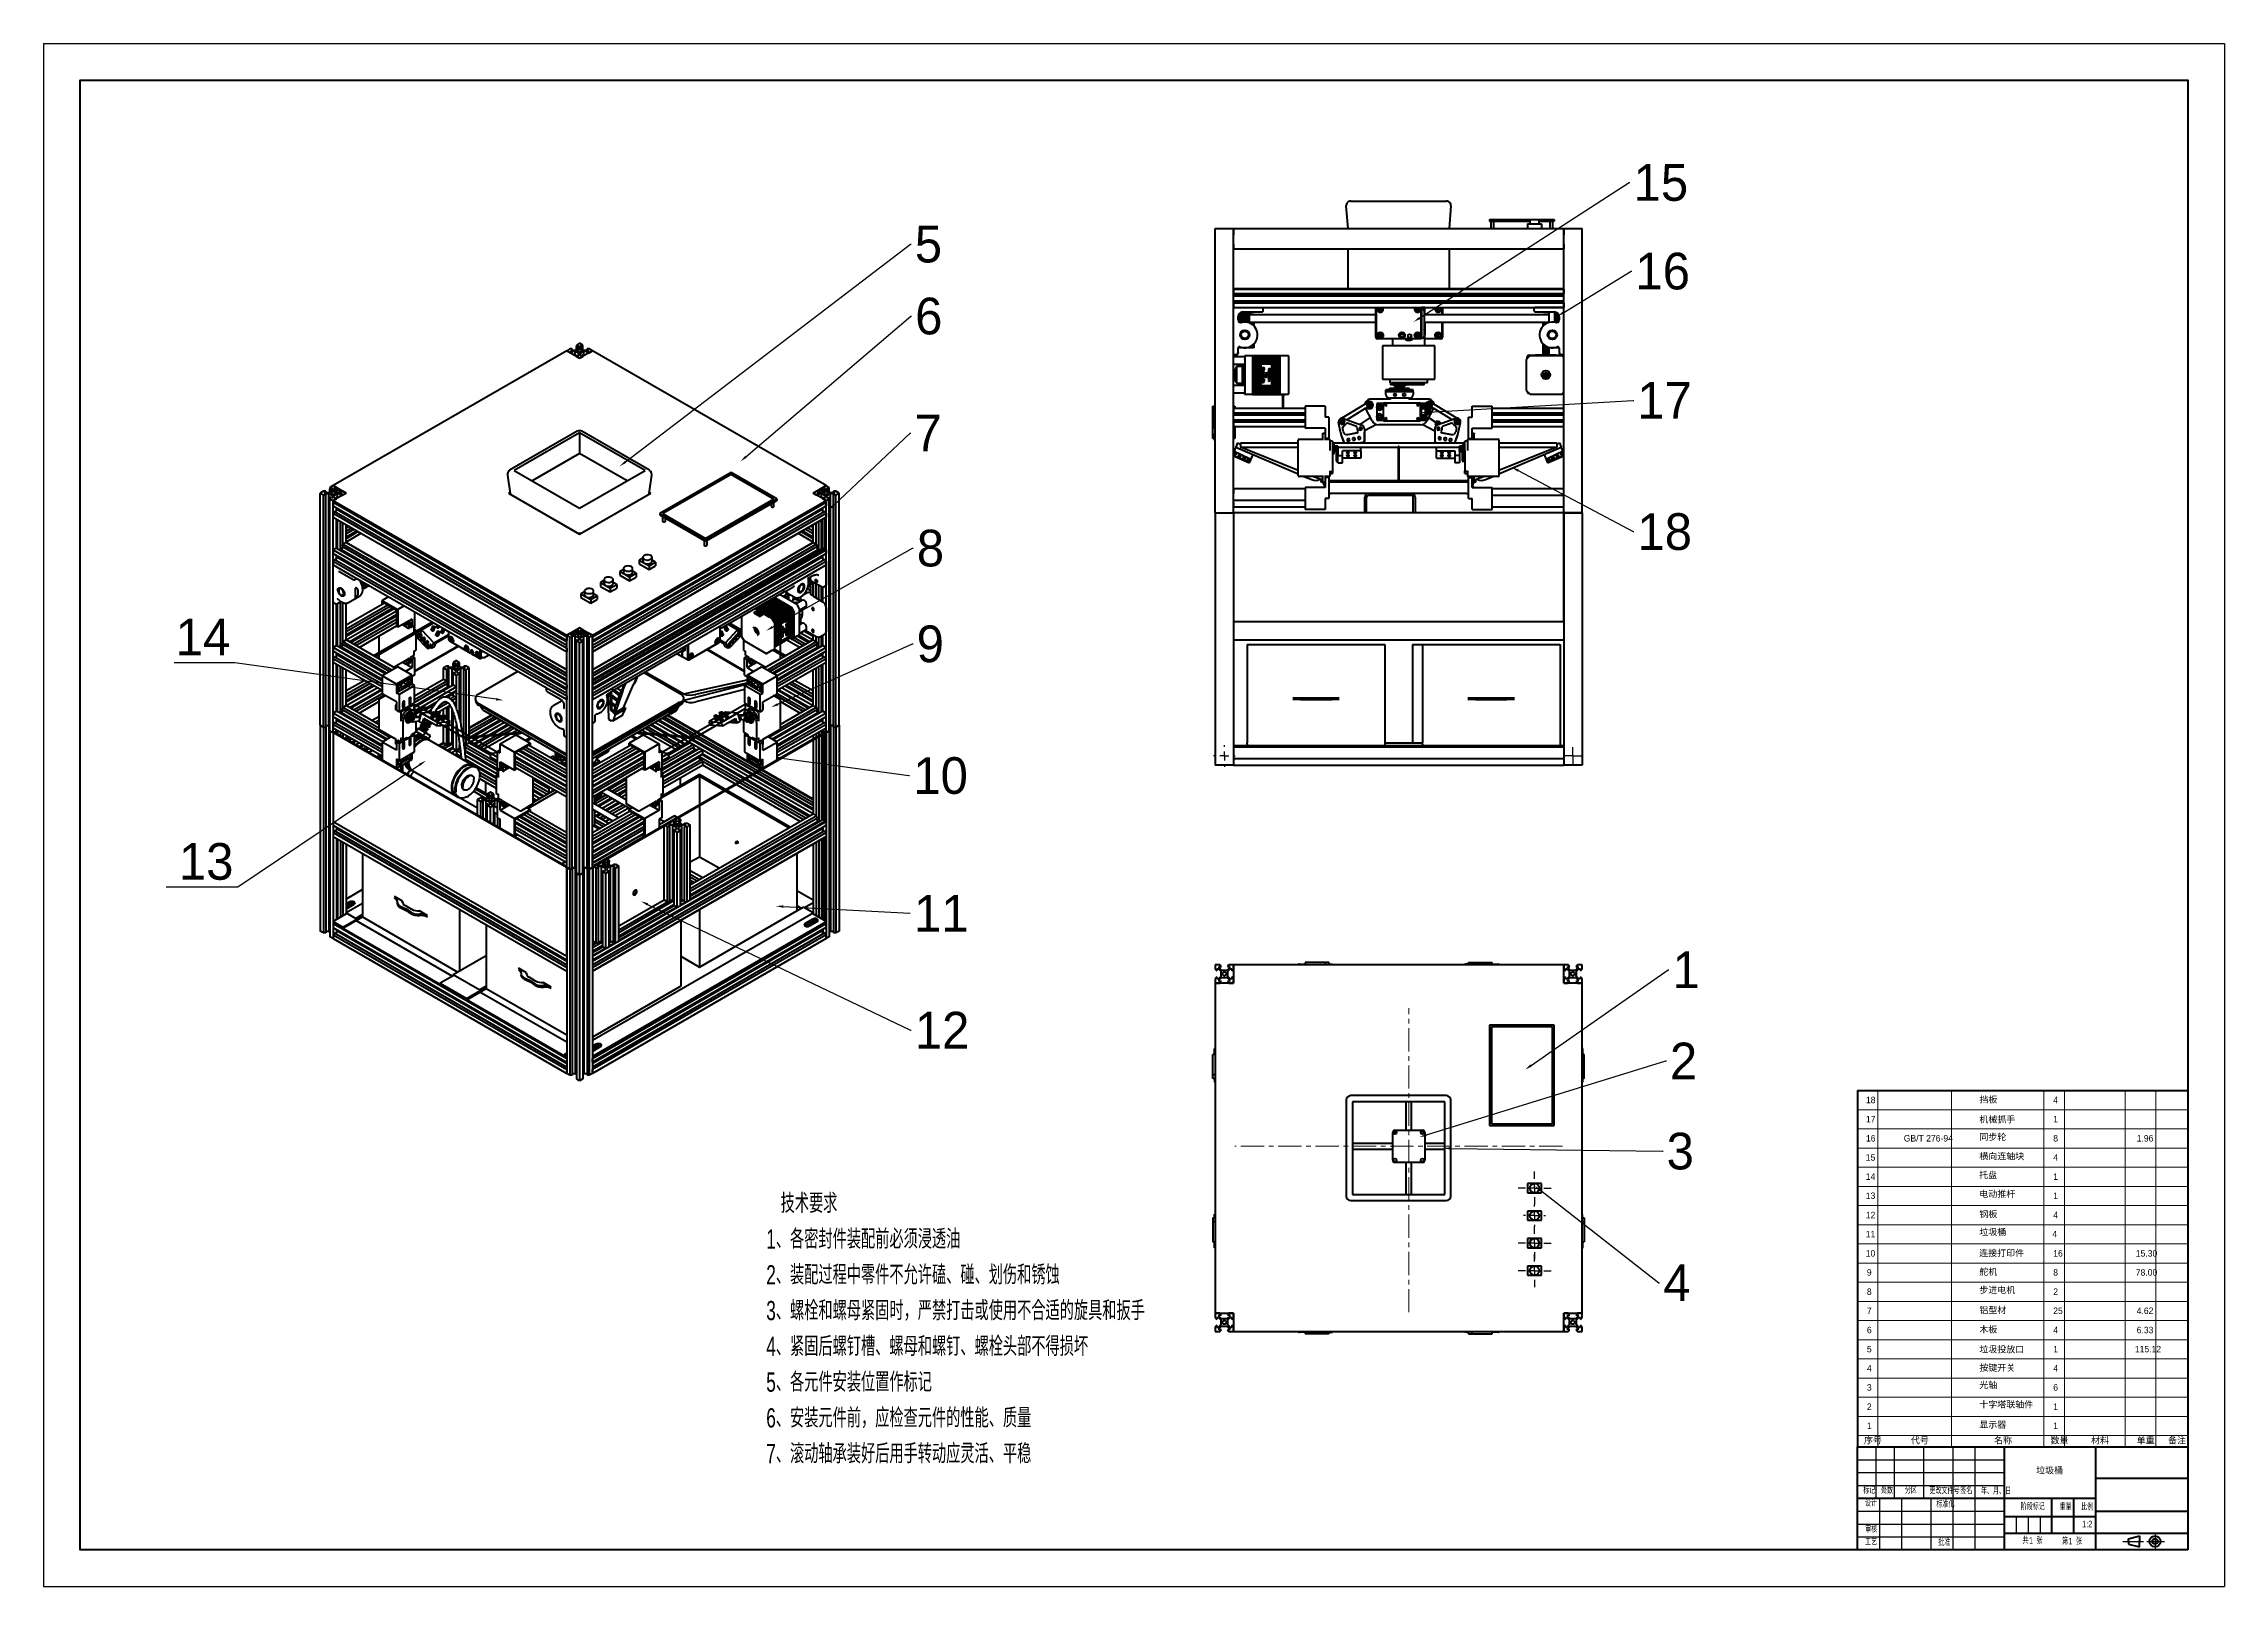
# Model space of a CAD drawing. Header units: millimetres. Extents: x 0 to 2215, y 0 to 863.
# Drawn here: x 1026 to 2215, y 22 to 863 of the extents above; entities that cross this region are included whole.
import ezdxf
from ezdxf import colors
from ezdxf.entities.mleader import LeaderData, LeaderLine
from ezdxf.enums import TextEntityAlignment as Align
from ezdxf.math import Vec2, Vec3

# ---------------------------------------------------------------- set-up
doc = ezdxf.new("R2010")
doc.units = ezdxf.units.MM
doc.linetypes.add('CENTERX2', pattern=[20.32, 12.7, -2.54, 2.54, -2.54])
for name, color, linetype in [('1', 7, 'Continuous'), ('中心线层', 1, 'CENTERX2'), ('文本', 7, 'Continuous'), ('细实线层', 7, 'Continuous')]:
    doc.layers.add(name, color=color, linetype=linetype)
doc.layers.add('粗实线层', color=7, linetype='Continuous', lineweight=50)
doc.styles.add('SLDTEXTSTYLE0', font='', dxfattribs={"width": 0.67, "bigfont": 'bigfont'})
doc.styles.add('SLDTEXTSTYLE1', font='', dxfattribs={"width": 0.67})
doc.styles.add('SLDTEXTSTYLE2', font='', dxfattribs={"bigfont": 'bigfont'})
doc.styles.add('SLDTEXTSTYLE3', font='')
doc.styles.get("Standard").update_dxf_attribs({"font": ''})
doc.styles.get('SLDTEXTSTYLE0').set_extended_font_data('汉仪长仿宋体')
doc.styles.get('SLDTEXTSTYLE1').set_extended_font_data('汉仪长仿宋体')
doc.styles.get('SLDTEXTSTYLE2').set_extended_font_data('汉仪长仿宋体')
doc.styles.get('SLDTEXTSTYLE3').set_extended_font_data('汉仪长仿宋体')
doc.styles.get('Standard').set_extended_font_data('汉仪长仿宋体')

msp = doc.modelspace()

# ---------------------------------------------------------------- texts
at = {"layer": '1', "insert": (2111.9, 87.5), "char_height": 3.5, "attachment_point": 1}
msp.add_mtext_dynamic_manual_height_columns('垃圾桶', width=38.774, gutter_width=17.5, heights=[0], dxfattribs=at)
at = {"layer": '粗实线层', "char_height": 10.5, "attachment_point": 1, "style": 'SLDTEXTSTYLE0'}
for s, insert in [('   技术要求', (1419.5, 236.6)), ('1、各密封件装配前必须浸透油', (1419.5, 217.1)), ('2、装配过程中零件不允许磕、碰、划伤和锈蚀', (1419.5, 197.6)), ('3、螺栓和螺母紧固时，严禁打击或使用不合适的旋具和扳手', (1419.5, 178.1)), ('4、紧固后螺钉槽、螺母和螺钉、螺栓头部不得损坏', (1419.5, 158.6)), ('5、各元件安装位置作标记', (1419.5, 139.1)), ('6、安装元件前，应检查元件的性能、质量', (1419.5, 119.6)), ('7、滚动轴承装好后用手转动应灵活、平稳', (1419.5, 100.1))]:
    msp.add_mtext(s, dxfattribs=dict(at, insert=insert))

# ---------------------------------------------------------------- blocks, each defined once
blk = doc.blocks.new('SW_NOTE_0')
at = {"layer": '文本', "color": 0, "insert": (0, 4.5), "char_height": 3.5, "attachment_point": 1, "style": 'SLDTEXTSTYLE0'}
blk.add_mtext('共    张', dxfattribs=at)
blk = doc.blocks.new('SW_NOTE_0_1')
at = {"layer": '文本', "color": 0, "insert": (0, 4.5), "char_height": 3.5, "attachment_point": 1, "style": 'SLDTEXTSTYLE0'}
blk.add_mtext('第    张', dxfattribs=at)
blk = doc.blocks.new('SW_NOTE_0_2')
at = {"layer": '文本', "color": 0, "insert": (0, 4.5), "char_height": 3.5, "attachment_point": 1, "style": 'SLDTEXTSTYLE0'}
blk.add_mtext('比例', dxfattribs=at)
blk = doc.blocks.new('SW_NOTE_0_3')
at = {"layer": '文本', "color": 0, "insert": (0, 4.5), "char_height": 3.5, "attachment_point": 1, "style": 'SLDTEXTSTYLE0'}
blk.add_mtext('重量', dxfattribs=at)
blk = doc.blocks.new('SW_NOTE_0_4')
at = {"layer": '文本', "color": 0, "insert": (6.4, 4.5), "char_height": 3.5, "attachment_point": 2, "style": 'SLDTEXTSTYLE0'}
blk.add_mtext('阶段标记', dxfattribs=at)
blk = doc.blocks.new('SW_NOTE_0_5')
at = {"layer": '文本', "color": 0, "insert": (0, 4.5), "char_height": 3.5, "attachment_point": 1, "style": 'SLDTEXTSTYLE0'}
blk.add_mtext('设计', dxfattribs=at)
blk = doc.blocks.new('SW_NOTE_0_6')
at = {"layer": '文本', "color": 0, "insert": (0, 4.5), "char_height": 3.5, "attachment_point": 1, "style": 'SLDTEXTSTYLE0'}
blk.add_mtext('审核', dxfattribs=at)
blk = doc.blocks.new('SW_NOTE_0_7')
at = {"layer": '文本', "color": 0, "insert": (0, 4.5), "char_height": 3.5, "attachment_point": 1, "style": 'SLDTEXTSTYLE0'}
blk.add_mtext('工艺', dxfattribs=at)
blk = doc.blocks.new('SW_NOTE_0_8')
at = {"layer": '文本', "color": 0, "insert": (3.2, 4.5), "char_height": 3.5, "attachment_point": 2, "style": 'SLDTEXTSTYLE0'}
blk.add_mtext('批准', dxfattribs=at)
blk = doc.blocks.new('SW_NOTE_0_9')
at = {"layer": '文本', "color": 0, "insert": (0, 4.5), "char_height": 3.5, "attachment_point": 1, "style": 'SLDTEXTSTYLE0'}
blk.add_mtext('标准化', dxfattribs=at)
blk = doc.blocks.new('SW_NOTE_0_10')
at = {"layer": '文本', "color": 0, "insert": (0, 4.5), "char_height": 3.5, "attachment_point": 1, "style": 'SLDTEXTSTYLE0'}
blk.add_mtext('年、月、日', dxfattribs=at)
blk = doc.blocks.new('SW_NOTE_0_11')
at = {"layer": '文本', "color": 0, "insert": (0, 4.5), "char_height": 3.5, "attachment_point": 1, "style": 'SLDTEXTSTYLE0'}
blk.add_mtext('签名', dxfattribs=at)
blk = doc.blocks.new('SW_NOTE_0_12')
at = {"layer": '文本', "color": 0, "insert": (0, 4.5), "char_height": 3.5, "attachment_point": 1, "style": 'SLDTEXTSTYLE0'}
blk.add_mtext(' 更改文件号', dxfattribs=at)
blk = doc.blocks.new('SW_NOTE_0_13')
at = {"layer": '文本', "color": 0, "insert": (0, 4.5), "char_height": 3.5, "attachment_point": 1, "style": 'SLDTEXTSTYLE0'}
blk.add_mtext('分区', dxfattribs=at)
blk = doc.blocks.new('SW_NOTE_0_14')
at = {"layer": '文本', "color": 0, "insert": (0, 4.5), "char_height": 3.5, "attachment_point": 1, "style": 'SLDTEXTSTYLE0'}
blk.add_mtext('处数', dxfattribs=at)
blk = doc.blocks.new('SW_NOTE_0_15')
at = {"layer": '文本', "color": 0, "insert": (0, 4.5), "char_height": 3.5, "attachment_point": 1, "style": 'SLDTEXTSTYLE0'}
blk.add_mtext('标记', dxfattribs=at)
blk = doc.blocks.new('块9')
at = {"layer": '中心线层'}
for p, q in [((144.7, 4.5), (156, 4.5)), ((157.7, 4.5), (167.3, 4.5)), ((162.2, 8.8), (162.2, 0.7))]:
    blk.add_line(p, q, dxfattribs=at)
at = {"layer": '粗实线层', "linetype": 'Continuous'}
for p, q in [((0, 56), (180, 56)), ((0, 0), (0, 56)), ((80, 56), (80, 0)), ((130, 0), (130, 56)), ((130, 39), (180, 39)), ((0, 28), (130, 28)), ((106, 9), (106, 28)), ((118, 9), (118, 28)), ((80, 18), (130, 18)), ((80, 9), (130, 9))]:
    blk.add_line(p, q, dxfattribs=at)
at = {"layer": '粗实线层'}
for p, q in [((130, 21), (180, 21)), ((130, 9), (180, 9)), ((147.8, 6), (153.8, 7.5)), ((147.8, 4.5), (147.8, 6)), ((147.8, 4.5), (147.8, 3)), ((147.8, 3), (153.8, 1.5)), ((153.8, 7.5), (153.8, 4.5)), ((153.8, 1.5), (153.8, 4.5))]:
    blk.add_line(p, q, dxfattribs=at)
for radius in [3, 1.5]:
    blk.add_circle((162.2, 4.5), radius, dxfattribs=at)
at = {"layer": '细实线层', "linetype": 'Continuous'}
for p, q in [((0, 49), (80, 49)), ((10, 56), (10, 28)), ((20, 56), (20, 28)), ((36, 56), (36, 28)), ((52, 56), (52, 28)), ((64, 56), (64, 0)), ((0, 42), (80, 42)), ((0, 35), (80, 35)), ((12, 28), (12, 0)), ((24, 28), (24, 0)), ((40, 28), (40, 0)), ((52, 28), (52, 0)), ((0, 21), (80, 21)), ((0, 14), (80, 14)), ((86.5, 18), (86.5, 9)), ((93, 18), (93, 9)), ((99.5, 18), (99.5, 9)), ((0, 7), (80, 7))]:
    blk.add_line(p, q, dxfattribs=at)
at = {"layer": '文本'}
for name, p in [('SW_NOTE_0_15', (3.1, 29.6)), ('SW_NOTE_0_5', (4, 22.6)), ('SW_NOTE_0_14', (12.8, 29.6)), ('SW_NOTE_0_13', (25.8, 29.6)), ('SW_NOTE_0_12', (38.1, 29.4)), ('SW_NOTE_0_9', (43, 22)), ('SW_NOTE_0_11', (56, 29.4)), ('SW_NOTE_0_10', (67.3, 29.2)), ('SW_NOTE_0_4', (89.1, 20.7)), ('SW_NOTE_0_3', (110.2, 20.5)), ('SW_NOTE_0_2', (121.9, 20.5)), ('SW_NOTE_0_6', (4.1, 8.4)), ('SW_NOTE_0_7', (4.1, 1.5)), ('SW_NOTE_0_8', (44.1, 1.2)), ('SW_NOTE_0', (89.9, 2.2)), ('SW_NOTE_0_1', (111.5, 1.8))]:
    blk.add_blockref(name, p, dxfattribs=at)
at = {"layer": '文本', "color": 7, "style": 'SLDTEXTSTYLE1', "width": 0.67}
for tag, p in [('AUTOATTR2', (14.8, 22.2)), ('AUTOATTR4', (152, 27.7)), ('AUTOATTR0', (122.5, 11.2)), ('AUTOATTR5', (151, 12.7)), ('AUTOATTR1', (93.5, 2.3)), ('AUTOATTR0', (115, 1.9))]:
    blk.add_attdef(tag, text='', height=3.5, dxfattribs=at).set_placement(p, align=Align.BOTTOM_LEFT)
at = {"layer": '文本', "color": 7}
for tag in ['AUTOATTR3', 'AUTOATTR1']:
    blk.add_attdef(tag, (0, 0), '', height=3.5, dxfattribs=at)
blk = doc.blocks.new('SW_TABLEANNOTATION_0')
at = {"color": 0, "linetype": 'Continuous', "lineweight": 50}
for p, q in [((0, 188.1), (0, 177.6)), ((180.1, 188.1), (180.1, 177.6)), ((0, 177.6), (0, 167.2)), ((0, 167.2), (0, 156.7)), ((180.1, 177.6), (180.1, 167.2)), ((180.1, 167.2), (180.1, 156.7)), ((0, 156.7), (0, 146.3)), ((180.1, 156.7), (180.1, 146.3)), ((0, 146.3), (0, 135.8)), ((180.1, 146.3), (180.1, 135.8)), ((0, 135.8), (0, 125.4)), ((180.1, 135.8), (180.1, 125.4)), ((0, 125.4), (0, 114.9)), ((180.1, 125.4), (180.1, 114.9)), ((0, 114.9), (0, 104.5)), ((180.1, 114.9), (180.1, 104.5)), ((0, 104.5), (0, 94)), ((180.1, 104.5), (180.1, 94)), ((0, 94), (0, 83.6)), ((0, 83.6), (0, 73.1)), ((180.1, 94), (180.1, 83.6)), ((180.1, 83.6), (180.1, 73.1)), ((0, 73.1), (0, 62.7)), ((180.1, 73.1), (180.1, 62.7)), ((0, 62.7), (0, 52.2)), ((180.1, 62.7), (180.1, 52.2)), ((0, 52.2), (0, 41.8)), ((180.1, 52.2), (180.1, 41.8)), ((0, 41.8), (0, 31.3)), ((180.1, 41.8), (180.1, 31.3)), ((0, 31.3), (0, 20.9)), ((180.1, 31.3), (180.1, 20.9)), ((0, 20.9), (0, 10.4)), ((180.1, 20.9), (180.1, 10.4)), ((0, 10.4), (0, 0)), ((0, 0), (0, -6.2)), ((180.1, 10.4), (180.1, 0)), ((180.1, 0), (180.1, -6.2)), ((0, -6.2), (11.1, -6.2)), ((11.1, -6.2), (51.2, -6.2)), ((51.2, -6.2), (101.6, -6.2)), ((101.6, -6.2), (112.8, -6.2)), ((112.8, -6.2), (145.9, -6.2)), ((145.9, -6.2), (162.6, -6.2)), ((162.6, -6.2), (180.1, -6.2))]:
    blk.add_line(p, q, dxfattribs=at)
at = {"color": 0, "linetype": 'Continuous', "lineweight": 40}
for p, q in [((0, 188.1), (11.1, 188.1)), ((11.1, 188.1), (51.2, 188.1)), ((51.2, 188.1), (101.6, 188.1)), ((101.6, 188.1), (112.8, 188.1)), ((112.8, 188.1), (145.9, 188.1)), ((145.9, 188.1), (162.6, 188.1)), ((162.6, 188.1), (180.1, 188.1))]:
    blk.add_line(p, q, dxfattribs=at)
at = {"color": 0, "linetype": 'Continuous', "lineweight": 18}
for p, q in [((11.1, 188.1), (11.1, 177.6)), ((51.2, 188.1), (51.2, 177.6)), ((101.6, 188.1), (101.6, 177.6)), ((112.8, 188.1), (112.8, 177.6)), ((145.9, 188.1), (145.9, 177.6)), ((162.6, 188.1), (162.6, 177.6)), ((0, 177.6), (11.1, 177.6)), ((0, 167.2), (11.1, 167.2)), ((11.1, 177.6), (11.1, 167.2)), ((11.1, 177.6), (51.2, 177.6)), ((11.1, 167.2), (11.1, 156.7)), ((11.1, 167.2), (51.2, 167.2)), ((51.2, 177.6), (51.2, 167.2)), ((51.2, 177.6), (101.6, 177.6)), ((51.2, 167.2), (51.2, 156.7)), ((51.2, 167.2), (101.6, 167.2)), ((101.6, 177.6), (101.6, 167.2)), ((101.6, 177.6), (112.8, 177.6)), ((101.6, 167.2), (101.6, 156.7)), ((101.6, 167.2), (112.8, 167.2)), ((112.8, 177.6), (112.8, 167.2)), ((112.8, 177.6), (145.9, 177.6)), ((112.8, 167.2), (112.8, 156.7)), ((112.8, 167.2), (145.9, 167.2)), ((145.9, 177.6), (145.9, 167.2)), ((145.9, 177.6), (162.6, 177.6)), ((145.9, 167.2), (145.9, 156.7)), ((145.9, 167.2), (162.6, 167.2)), ((162.6, 177.6), (162.6, 167.2)), ((162.6, 177.6), (180.1, 177.6)), ((162.6, 167.2), (162.6, 156.7)), ((162.6, 167.2), (180.1, 167.2)), ((0, 156.7), (11.1, 156.7)), ((11.1, 156.7), (11.1, 146.3)), ((11.1, 156.7), (51.2, 156.7)), ((51.2, 156.7), (51.2, 146.3)), ((51.2, 156.7), (101.6, 156.7)), ((101.6, 156.7), (101.6, 146.3)), ((101.6, 156.7), (112.8, 156.7)), ((112.8, 156.7), (112.8, 146.3)), ((112.8, 156.7), (145.9, 156.7)), ((145.9, 156.7), (145.9, 146.3)), ((145.9, 156.7), (162.6, 156.7)), ((162.6, 156.7), (162.6, 146.3)), ((162.6, 156.7), (180.1, 156.7)), ((0, 146.3), (11.1, 146.3)), ((11.1, 146.3), (11.1, 135.8)), ((11.1, 146.3), (51.2, 146.3)), ((51.2, 146.3), (51.2, 135.8)), ((51.2, 146.3), (101.6, 146.3)), ((101.6, 146.3), (101.6, 135.8)), ((101.6, 146.3), (112.8, 146.3)), ((112.8, 146.3), (112.8, 135.8)), ((112.8, 146.3), (145.9, 146.3)), ((145.9, 146.3), (145.9, 135.8)), ((145.9, 146.3), (162.6, 146.3)), ((162.6, 146.3), (162.6, 135.8)), ((162.6, 146.3), (180.1, 146.3)), ((0, 135.8), (11.1, 135.8)), ((11.1, 135.8), (11.1, 125.4)), ((11.1, 135.8), (51.2, 135.8)), ((51.2, 135.8), (51.2, 125.4)), ((51.2, 135.8), (101.6, 135.8)), ((101.6, 135.8), (101.6, 125.4)), ((101.6, 135.8), (112.8, 135.8)), ((112.8, 135.8), (112.8, 125.4)), ((112.8, 135.8), (145.9, 135.8)), ((145.9, 135.8), (145.9, 125.4)), ((145.9, 135.8), (162.6, 135.8)), ((162.6, 135.8), (162.6, 125.4)), ((162.6, 135.8), (180.1, 135.8)), ((0, 125.4), (11.1, 125.4)), ((11.1, 125.4), (11.1, 114.9)), ((11.1, 125.4), (51.2, 125.4)), ((51.2, 125.4), (51.2, 114.9)), ((51.2, 125.4), (101.6, 125.4)), ((101.6, 125.4), (101.6, 114.9)), ((101.6, 125.4), (112.8, 125.4)), ((112.8, 125.4), (112.8, 114.9)), ((112.8, 125.4), (145.9, 125.4)), ((145.9, 125.4), (145.9, 114.9)), ((145.9, 125.4), (162.6, 125.4)), ((162.6, 125.4), (162.6, 114.9)), ((162.6, 125.4), (180.1, 125.4)), ((0, 114.9), (11.1, 114.9)), ((11.1, 114.9), (11.1, 104.5)), ((11.1, 114.9), (51.2, 114.9)), ((51.2, 114.9), (51.2, 104.5)), ((51.2, 114.9), (101.6, 114.9)), ((101.6, 114.9), (101.6, 104.5)), ((101.6, 114.9), (112.8, 114.9)), ((112.8, 114.9), (112.8, 104.5)), ((112.8, 114.9), (145.9, 114.9)), ((145.9, 114.9), (145.9, 104.5)), ((145.9, 114.9), (162.6, 114.9)), ((162.6, 114.9), (162.6, 104.5)), ((162.6, 114.9), (180.1, 114.9)), ((0, 104.5), (11.1, 104.5)), ((11.1, 104.5), (11.1, 94)), ((11.1, 104.5), (51.2, 104.5)), ((51.2, 104.5), (51.2, 94)), ((51.2, 104.5), (101.6, 104.5)), ((101.6, 104.5), (101.6, 94)), ((101.6, 104.5), (112.8, 104.5)), ((112.8, 104.5), (112.8, 94)), ((112.8, 104.5), (145.9, 104.5)), ((145.9, 104.5), (145.9, 94)), ((145.9, 104.5), (162.6, 104.5)), ((162.6, 104.5), (162.6, 94)), ((162.6, 104.5), (180.1, 104.5)), ((0, 94), (11.1, 94)), ((0, 83.6), (11.1, 83.6)), ((11.1, 94), (11.1, 83.6)), ((11.1, 94), (51.2, 94)), ((11.1, 83.6), (11.1, 73.1)), ((11.1, 83.6), (51.2, 83.6)), ((51.2, 94), (51.2, 83.6)), ((51.2, 94), (101.6, 94)), ((51.2, 83.6), (51.2, 73.1)), ((51.2, 83.6), (101.6, 83.6)), ((101.6, 94), (101.6, 83.6)), ((101.6, 94), (112.8, 94)), ((101.6, 83.6), (101.6, 73.1)), ((101.6, 83.6), (112.8, 83.6)), ((112.8, 94), (112.8, 83.6)), ((112.8, 94), (145.9, 94)), ((112.8, 83.6), (112.8, 73.1)), ((112.8, 83.6), (145.9, 83.6)), ((145.9, 94), (145.9, 83.6)), ((145.9, 94), (162.6, 94)), ((145.9, 83.6), (145.9, 73.1)), ((145.9, 83.6), (162.6, 83.6)), ((162.6, 94), (162.6, 83.6)), ((162.6, 94), (180.1, 94)), ((162.6, 83.6), (162.6, 73.1)), ((162.6, 83.6), (180.1, 83.6)), ((0, 73.1), (11.1, 73.1)), ((11.1, 73.1), (11.1, 62.7)), ((11.1, 73.1), (51.2, 73.1)), ((51.2, 73.1), (51.2, 62.7)), ((51.2, 73.1), (101.6, 73.1)), ((101.6, 73.1), (101.6, 62.7)), ((101.6, 73.1), (112.8, 73.1)), ((112.8, 73.1), (112.8, 62.7)), ((112.8, 73.1), (145.9, 73.1)), ((145.9, 73.1), (145.9, 62.7)), ((145.9, 73.1), (162.6, 73.1)), ((162.6, 73.1), (162.6, 62.7)), ((162.6, 73.1), (180.1, 73.1)), ((0, 62.7), (11.1, 62.7)), ((11.1, 62.7), (11.1, 52.2)), ((11.1, 62.7), (51.2, 62.7)), ((51.2, 62.7), (51.2, 52.2)), ((51.2, 62.7), (101.6, 62.7)), ((101.6, 62.7), (101.6, 52.2)), ((101.6, 62.7), (112.8, 62.7)), ((112.8, 62.7), (112.8, 52.2)), ((112.8, 62.7), (145.9, 62.7)), ((145.9, 62.7), (145.9, 52.2)), ((145.9, 62.7), (162.6, 62.7)), ((162.6, 62.7), (162.6, 52.2)), ((162.6, 62.7), (180.1, 62.7)), ((0, 52.2), (11.1, 52.2)), ((11.1, 52.2), (11.1, 41.8)), ((11.1, 52.2), (51.2, 52.2)), ((51.2, 52.2), (51.2, 41.8)), ((51.2, 52.2), (101.6, 52.2)), ((101.6, 52.2), (101.6, 41.8)), ((101.6, 52.2), (112.8, 52.2)), ((112.8, 52.2), (112.8, 41.8)), ((112.8, 52.2), (145.9, 52.2)), ((145.9, 52.2), (145.9, 41.8)), ((145.9, 52.2), (162.6, 52.2)), ((162.6, 52.2), (162.6, 41.8)), ((162.6, 52.2), (180.1, 52.2)), ((0, 41.8), (11.1, 41.8)), ((11.1, 41.8), (11.1, 31.3)), ((11.1, 41.8), (51.2, 41.8)), ((51.2, 41.8), (51.2, 31.3)), ((51.2, 41.8), (101.6, 41.8)), ((101.6, 41.8), (101.6, 31.3)), ((101.6, 41.8), (112.8, 41.8)), ((112.8, 41.8), (112.8, 31.3)), ((112.8, 41.8), (145.9, 41.8)), ((145.9, 41.8), (145.9, 31.3)), ((145.9, 41.8), (162.6, 41.8)), ((162.6, 41.8), (162.6, 31.3)), ((162.6, 41.8), (180.1, 41.8)), ((0, 31.3), (11.1, 31.3)), ((11.1, 31.3), (11.1, 20.9)), ((11.1, 31.3), (51.2, 31.3)), ((51.2, 31.3), (51.2, 20.9)), ((51.2, 31.3), (101.6, 31.3)), ((101.6, 31.3), (101.6, 20.9)), ((101.6, 31.3), (112.8, 31.3)), ((112.8, 31.3), (112.8, 20.9)), ((112.8, 31.3), (145.9, 31.3)), ((145.9, 31.3), (145.9, 20.9)), ((145.9, 31.3), (162.6, 31.3)), ((162.6, 31.3), (162.6, 20.9)), ((162.6, 31.3), (180.1, 31.3)), ((0, 20.9), (11.1, 20.9)), ((11.1, 20.9), (11.1, 10.4)), ((11.1, 20.9), (51.2, 20.9)), ((51.2, 20.9), (51.2, 10.4)), ((51.2, 20.9), (101.6, 20.9)), ((101.6, 20.9), (101.6, 10.4)), ((101.6, 20.9), (112.8, 20.9)), ((112.8, 20.9), (112.8, 10.4)), ((112.8, 20.9), (145.9, 20.9)), ((145.9, 20.9), (145.9, 10.4)), ((145.9, 20.9), (162.6, 20.9)), ((162.6, 20.9), (162.6, 10.4)), ((162.6, 20.9), (180.1, 20.9)), ((0, 10.4), (11.1, 10.4)), ((0, 0), (11.1, 0)), ((11.1, 10.4), (11.1, 0)), ((11.1, 10.4), (51.2, 10.4)), ((11.1, 0), (11.1, -6.2)), ((11.1, 0), (51.2, 0)), ((51.2, 10.4), (51.2, 0)), ((51.2, 10.4), (101.6, 10.4)), ((51.2, 0), (51.2, -6.2)), ((51.2, 0), (101.6, 0)), ((101.6, 10.4), (101.6, 0)), ((101.6, 10.4), (112.8, 10.4)), ((101.6, 0), (101.6, -6.2)), ((101.6, 0), (112.8, 0)), ((112.8, 10.4), (112.8, 0)), ((112.8, 10.4), (145.9, 10.4)), ((112.8, 0), (112.8, -6.2)), ((112.8, 0), (145.9, 0)), ((145.9, 10.4), (145.9, 0)), ((145.9, 10.4), (162.6, 10.4)), ((145.9, 0), (145.9, -6.2)), ((145.9, 0), (162.6, 0)), ((162.6, 10.4), (162.6, 0)), ((162.6, 10.4), (180.1, 10.4)), ((162.6, 0), (162.6, -6.2)), ((162.6, 0), (180.1, 0))]:
    blk.add_line(p, q, dxfattribs=at)
at = {"color": 0, "linetype": 'Continuous', "lineweight": 0, "char_height": 3.5, "attachment_point": 1}
for s, insert, style in [('18', (4.6, 184.7), 'SLDTEXTSTYLE3'), ('挡板', (66.4, 184.6), 'SLDTEXTSTYLE2'), ('4', (106.7, 184.7), 'SLDTEXTSTYLE3'), ('17', (4.6, 174.3), 'SLDTEXTSTYLE3'), ('机械抓手', (66.4, 173.8), 'SLDTEXTSTYLE2'), ('1', (106.7, 174.3), 'SLDTEXTSTYLE3'), ('16', (4.6, 163.8), 'SLDTEXTSTYLE3'), ('GB/T 276-94', (25.2, 163.8), 'SLDTEXTSTYLE3'), ('同步轮', (66.4, 164.2), 'SLDTEXTSTYLE2'), ('8', (106.7, 163.8), 'SLDTEXTSTYLE3'), ('1.96', (152.2, 163.8), 'SLDTEXTSTYLE3'), ('15', (4.5, 153.4), 'SLDTEXTSTYLE3'), ('14', (4.5, 142.9), 'SLDTEXTSTYLE3'), ('横向连轴块', (66.4, 153.7), 'SLDTEXTSTYLE2'), ('托盘', (66.3, 143.5), 'SLDTEXTSTYLE2'), ('4', (106.7, 153.4), 'SLDTEXTSTYLE3'), ('1', (106.7, 142.9), 'SLDTEXTSTYLE3'), ('13', (4.5, 132.5), 'SLDTEXTSTYLE3'), ('电动推杆', (66.4, 133.1), 'SLDTEXTSTYLE2'), ('1', (106.7, 132.5), 'SLDTEXTSTYLE3'), ('12', (4.5, 122), 'SLDTEXTSTYLE3'), ('钢板', (66.4, 122.1), 'SLDTEXTSTYLE2'), ('4', (106.7, 122), 'SLDTEXTSTYLE3'), ('11', (4.5, 111.6), 'SLDTEXTSTYLE3'), ('垃圾桶', (66.4, 112.4), 'SLDTEXTSTYLE2'), ('4', (106.2, 111.6), 'SLDTEXTSTYLE3'), ('10', (4.5, 101.1), 'SLDTEXTSTYLE3'), ('连接打印件', (66.3, 100.9), 'SLDTEXTSTYLE2'), ('16', (106.7, 101.1), 'SLDTEXTSTYLE3'), ('15.30', (151.7, 101.1), 'SLDTEXTSTYLE3'), ('9', (5.1, 90.7), 'SLDTEXTSTYLE3'), ('舵机', (66.4, 90.7), 'SLDTEXTSTYLE2'), ('8', (106.7, 90.7), 'SLDTEXTSTYLE3'), ('78.00', (151.7, 90.7), 'SLDTEXTSTYLE3'), ('8', (5.1, 80.2), 'SLDTEXTSTYLE3'), ('步进电机', (66.4, 80.8), 'SLDTEXTSTYLE2'), ('2', (106.7, 80.2), 'SLDTEXTSTYLE3'), ('7', (5.1, 69.8), 'SLDTEXTSTYLE3'), ('铝型材', (66.4, 69.8), 'SLDTEXTSTYLE2'), ('木板', (66.4, 59.3), 'SLDTEXTSTYLE2'), ('25', (106.7, 69.8), 'SLDTEXTSTYLE3'), ('4.62', (152.2, 69.8), 'SLDTEXTSTYLE3'), ('5', (5.1, 48.9), 'SLDTEXTSTYLE3'), ('6', (5.1, 59.3), 'SLDTEXTSTYLE3'), ('垃圾投放口', (66.4, 48.4), 'SLDTEXTSTYLE2'), ('4', (106.7, 59.3), 'SLDTEXTSTYLE3'), ('1', (106.7, 48.9), 'SLDTEXTSTYLE3'), ('115.12', (151.2, 48.9), 'SLDTEXTSTYLE3'), ('6.33', (152.2, 59.3), 'SLDTEXTSTYLE3'), ('4', (5.1, 38.4), 'SLDTEXTSTYLE3'), ('按键开关', (66.4, 38.4), 'SLDTEXTSTYLE2'), ('4', (106.7, 38.4), 'SLDTEXTSTYLE3'), ('3', (5.1, 28), 'SLDTEXTSTYLE3'), ('光轴', (66.4, 29), 'SLDTEXTSTYLE2'), ('6', (106.7, 28), 'SLDTEXTSTYLE3'), ('2', (5.1, 17.5), 'SLDTEXTSTYLE3'), ('十字塔联轴件', (66.4, 18.4), 'SLDTEXTSTYLE2'), ('1', (106.7, 17.5), 'SLDTEXTSTYLE3'), ('1', (5.1, 7.1), 'SLDTEXTSTYLE3'), ('显示器', (66.4, 7.4), 'SLDTEXTSTYLE2'), ('1', (106.7, 7.1), 'SLDTEXTSTYLE3'), ('序号', (3.5, -1.2), 'SLDTEXTSTYLE2'), ('代号', (29.1, -1.2), 'SLDTEXTSTYLE2'), ('名称', (74.4, -1.2), 'SLDTEXTSTYLE2'), ('数量', (105.2, -1.2), 'SLDTEXTSTYLE2'), ('材料', (127.3, -1.2), 'SLDTEXTSTYLE2'), ('单重', (152.2, -1.2), 'SLDTEXTSTYLE2'), ('备注', (169.3, -1.2), 'SLDTEXTSTYLE2')]:
    blk.add_mtext(s, dxfattribs=dict(at, insert=insert, style=style))
blk = doc.blocks.new('SW_CENTERMARKSYMBOL_4')
at = {"layer": '中心线层', "color": 0}
for p, q in [((-5, 0), (-9, 0)), ((0, 0), (-2.5, 0)), ((0, 5), (0, 9)), ((0, 0), (0, 2.5)), ((0, 0), (0, -2.5)), ((0, 0), (2.5, 0)), ((5, 0), (9, 0)), ((0, -5), (0, -9))]:
    blk.add_line(p, q, dxfattribs=at)
blk = doc.blocks.new('SW_CENTERMARKSYMBOL_5')
at = {"layer": '中心线层', "color": 0}
for p, q in [((-5, 0), (-9, 0)), ((0, 0), (-2.5, 0)), ((0, 5), (0, 9)), ((0, 0), (0, 2.5)), ((0, 0), (0, -2.5)), ((0, 0), (2.5, 0)), ((5, 0), (9, 0)), ((0, -5), (0, -9))]:
    blk.add_line(p, q, dxfattribs=at)
blk = doc.blocks.new('SW_CENTERMARKSYMBOL_6')
at = {"layer": '中心线层', "color": 0}
for p, q in [((-5, 0), (-9, 0)), ((0, 0), (-2.5, 0)), ((0, 5), (0, 9)), ((0, 0), (0, 2.5)), ((0, 0), (0, -2.5)), ((0, 0), (2.5, 0)), ((5, 0), (9, 0)), ((0, -5), (0, -9))]:
    blk.add_line(p, q, dxfattribs=at)
blk = doc.blocks.new('SW_CENTERMARKSYMBOL_7')
at = {"layer": '中心线层', "color": 0}
for p, q in [((-5, 0), (-6, 0)), ((0, 0), (-2.5, 0)), ((0, 5), (0, 6)), ((0, 0), (0, 2.5)), ((0, 0), (0, -2.5)), ((0, 0), (2.5, 0)), ((5, 0), (6, 0)), ((0, -5), (0, -6))]:
    blk.add_line(p, q, dxfattribs=at)
blk = doc.blocks.new('SW_CENTERMARKSYMBOL_10')
at = {"layer": '中心线层', "color": 0}
for p, q in [((-2.5, 0), (-4.75, 0)), ((0, 0), (-2.5, 0)), ((0, 2.5), (0, 4.75)), ((0, 0), (0, 2.5)), ((0, 0), (0, -2.5)), ((0, 0), (2.5, 0)), ((2.5, 0), (4.75, 0)), ((0, -2.5), (0, -4.75))]:
    blk.add_line(p, q, dxfattribs=at)
blk = doc.blocks.new('SW_CENTERMARKSYMBOL_11')
at = {"layer": '中心线层', "color": 0}
for p, q in [((-5, 0), (-5.9, 0)), ((0, 0), (-2.5, 0)), ((0, 5), (0, 5.9)), ((0, 0), (0, 2.5)), ((0, 0), (0, -2.5)), ((0, 0), (2.5, 0)), ((5, 0), (5.9, 0)), ((0, -5), (0, -5.9))]:
    blk.add_line(p, q, dxfattribs=at)

# ---------------------------------------------------------------- linework, layer by layer
at = {"layer": '粗实线层', "color": 255, "lineweight": 13, "ltscale": 3}
for p, q in [((1045.5, 843.5), (1045.5, 42.5)), ((1045.5, 843.5), (2194.5, 843.5)), ((2194.5, 843.5), (2194.5, 42.5)), ((1045.5, 42.5), (2194.5, 42.5))]:
    msp.add_line(p, q, dxfattribs=at)
at = {"layer": '粗实线层'}
for p, q in [((1736.8, 762.7), (1735.7, 775)), ((1738.2, 777.7), (1790.3, 777.7)), ((1792.8, 775), (1791.8, 762.7)), ((1664.3, 762.7), (1666.8, 762.7)), ((1664.3, 607.7), (1664.3, 762.7)), ((1666.8, 762.7), (1667.7, 762.7)), ((1667.7, 762.7), (1667.8, 762.7)), ((1667.8, 762.7), (1670.7, 762.7)), ((1670.7, 762.7), (1670.9, 762.7)), ((1670.9, 762.7), (1671.8, 762.7)), ((1671.8, 762.7), (1674.3, 762.7)), ((1674.3, 762.7), (1674.3, 761.7)), ((1674.3, 762.7), (1854.3, 762.7)), ((1674.3, 607.7), (1674.3, 762.7)), ((1674.3, 761.7), (1674.3, 759.2)), ((1813.9, 767.7), (1835.9, 767.7)), ((1813.9, 767.7), (1813.9, 766.7)), ((1813.9, 766.7), (1835.9, 766.7)), ((1814.6, 766.7), (1814.6, 762.7)), ((1816.2, 762.7), (1816.2, 766.7)), ((1834.6, 765.2), (1838.4, 765.2)), ((1834.6, 765.2), (1834.6, 762.7)), ((1835.9, 767.7), (1835.9, 765.2)), ((1835.9, 767.7), (1840.9, 767.7)), ((1838.4, 765.2), (1842.1, 765.2)), ((1840.9, 765.2), (1840.9, 767.7)), ((1840.9, 767.7), (1849.1, 767.7)), ((1840.9, 766.7), (1849.1, 766.7)), ((1842.1, 765.2), (1842.1, 762.7)), ((1846.7, 766.7), (1846.7, 762.7)), ((1848.3, 762.7), (1848.3, 766.7)), ((1849.1, 767.7), (1849.1, 766.7)), ((1854.3, 762.7), (1854.3, 761.7)), ((1854.3, 607.7), (1854.3, 762.7)), ((1854.3, 762.7), (1856.8, 762.7)), ((1854.3, 761.7), (1854.3, 759.2)), ((1856.8, 762.7), (1857.7, 762.7)), ((1857.7, 762.7), (1857.8, 762.7)), ((1857.8, 762.7), (1860.7, 762.7)), ((1860.7, 762.7), (1860.9, 762.7)), ((1860.9, 762.7), (1861.8, 762.7)), ((1861.8, 762.7), (1864.3, 762.7)), ((1864.3, 607.7), (1864.3, 762.7)), ((1674.3, 754.2), (1674.3, 751.7)), ((1674.3, 751.7), (1854.3, 751.7)), ((1736.8, 730), (1736.8, 751.7)), ((1791.8, 751.7), (1791.8, 730)), ((1854.3, 754.2), (1854.3, 751.7)), ((1674.3, 730), (1854.3, 730)), ((1674.3, 729.7), (1674.3, 727.2)), ((1674.3, 729.7), (1854.3, 729.7)), ((1674.3, 727.2), (1854.3, 727.2)), ((1674.3, 726.3), (1854.3, 726.3)), ((1674.3, 726.1), (1854.3, 726.1)), ((1854.3, 729.7), (1854.3, 727.2)), ((1674.3, 723.3), (1854.3, 723.3)), ((1674.3, 723.1), (1854.3, 723.1)), ((1674.3, 722.2), (1674.3, 719.7)), ((1674.3, 722.2), (1854.3, 722.2)), ((1674.3, 695.1), (1674.3, 719.7)), ((1674.3, 719.7), (1689.5, 719.7)), ((1674.3, 719.7), (1854.3, 719.7)), ((1676.8, 712.9), (1676.8, 714.7)), ((1677.8, 716.7), (1677.8, 711.5)), ((1678.5, 711.4), (1678.5, 717.1)), ((1682.3, 716.8), (1678.5, 716.8)), ((1682.3, 716.7), (1678.5, 716.7)), ((1682.3, 716.7), (1678.5, 716.7)), ((1682.3, 716.4), (1678.5, 716.4)), ((1682.3, 716.4), (1678.5, 716.4)), ((1682.3, 716.4), (1678.5, 716.4)), ((1682.3, 716.2), (1678.5, 716.2)), ((1682.3, 716.1), (1678.5, 716.1)), ((1682.3, 715.8), (1678.5, 715.8)), ((1682.3, 715.7), (1678.5, 715.7)), ((1682.3, 715.5), (1678.5, 715.5)), ((1682.3, 715.3), (1678.5, 715.3)), ((1682.3, 715), (1678.5, 715)), ((1682.3, 714.8), (1678.5, 714.8)), ((1682.3, 714.6), (1678.5, 714.6)), ((1682.3, 714.2), (1678.5, 714.2)), ((1682.3, 714.2), (1678.5, 714.2)), ((1682.3, 713.9), (1678.5, 713.9)), ((1682.3, 713.8), (1678.5, 713.8)), ((1682.3, 713.5), (1678.5, 713.5)), ((1679.3, 717.2), (1689.5, 717.2)), ((1682.3, 711.5), (1682.3, 717.2)), ((1682.8, 717.2), (1682.8, 711.3)), ((1683, 716.8), (1682.8, 716.8)), ((1683, 716.7), (1682.8, 716.7)), ((1683, 716.7), (1682.8, 716.7)), ((1683, 716.4), (1682.8, 716.4)), ((1683, 716.2), (1682.8, 716.2)), ((1682.8, 716), (1685.2, 716)), ((1751.8, 715.7), (1682.8, 715.7)), ((1683, 717.2), (1683, 715.9)), ((1683.5, 717.2), (1683.5, 716)), ((1683.8, 716.2), (1683.5, 716.2)), ((1683.8, 716.2), (1683.8, 716)), ((1685.2, 715.7), (1685.2, 716)), ((1685.4, 715.7), (1685.2, 716)), ((1690.5, 718.2), (1690.5, 719.7)), ((1751.8, 703.5), (1751.8, 719.7)), ((1751.8, 719.7), (1751.8, 719.7)), ((1752.1, 719.7), (1752.1, 703.5)), ((1752.1, 719.7), (1752.1, 719.7)), ((1774.4, 718.7), (1773.7, 718.7)), ((1773.9, 718.7), (1773.7, 718.7)), ((1773.8, 718.7), (1773.9, 718.7)), ((1773.8, 718.5), (1774.4, 718.5)), ((1773.9, 718.7), (1773.9, 718.7)), ((1774.1, 718.7), (1774, 718.7)), ((1775.2, 718.7), (1774.1, 718.7)), ((1775, 718), (1774.1, 718)), ((1774.8, 717.9), (1774.4, 717.9)), ((1775, 718.7), (1775.2, 718.7)), ((1775, 718), (1775, 718)), ((1775.2, 718.5), (1775.2, 718.7)), ((1775.2, 718.7), (1775.2, 718.7)), ((1775.2, 718.7), (1775.4, 718.7)), ((1775.2, 718.7), (1775.2, 718.5)), ((1775.2, 718.7), (1775.2, 718.7)), ((1775.2, 718.7), (1775.2, 718.7)), ((1775.2, 718.7), (1775.2, 718.7)), ((1776.6, 719.7), (1776.6, 719.7)), ((1776.6, 703.5), (1776.6, 719.7)), ((1776.8, 719.7), (1776.8, 719.7)), ((1776.8, 719.7), (1776.8, 703.5)), ((1777.3, 719.7), (1776.8, 719.7)), ((1777.3, 718.7), (1776.8, 718.7)), ((1776.8, 718.7), (1777.3, 718.7)), ((1778.6, 719.7), (1777.3, 719.7)), ((1778.3, 717.7), (1778.3, 715.8)), ((1778.3, 715.8), (1778.3, 715.8)), ((1846.3, 715.7), (1778.3, 715.7)), ((1778.6, 715.7), (1778.6, 719.7)), ((1788.1, 719.7), (1788.1, 719.7)), ((1788.1, 715.7), (1788.1, 719.7)), ((1788.3, 719.7), (1788.3, 719.7)), ((1788.3, 719.7), (1788.3, 715.7)), ((1838, 719.7), (1838, 718.2)), ((1854.3, 719.7), (1838.7, 719.7)), ((1839, 717.2), (1849.3, 717.2)), ((1843.4, 716), (1843.1, 715.7)), ((1843.4, 716), (1843.4, 715.7)), ((1843.4, 716), (1846.3, 716)), ((1846.3, 711.5), (1846.3, 717.2)), ((1849.3, 717.2), (1849.3, 711.6)), ((1850, 711.5), (1850, 717.1)), ((1851.1, 716.5), (1850, 716.5)), ((1851.1, 716.5), (1850, 716.5)), ((1851.2, 716.3), (1850, 716.3)), ((1851.2, 716.3), (1850, 716.3)), ((1851.4, 716), (1850, 716)), ((1851.4, 716), (1850, 716)), ((1851.5, 715.8), (1850, 715.8)), ((1851.6, 715.6), (1850, 715.6)), ((1851.7, 715.4), (1850, 715.4)), ((1851.7, 715.2), (1850, 715.2)), ((1851.7, 715), (1850, 715)), ((1851.8, 714.6), (1850, 714.6)), ((1851.8, 714.4), (1850, 714.4)), ((1851.8, 714.3), (1850, 714.3)), ((1851.8, 713.9), (1850, 713.9)), ((1851.8, 713.8), (1850, 713.8)), ((1851.8, 713.5), (1850, 713.5)), ((1851.8, 713.5), (1850, 713.5)), ((1851.8, 714.7), (1851.8, 712.9)), ((1854.3, 722.2), (1854.3, 719.7)), ((1854.3, 694.8), (1854.3, 719.7)), ((1682.3, 713.3), (1678.5, 713.3)), ((1682.3, 713.1), (1678.5, 713.1)), ((1682.3, 713.1), (1678.5, 713.1)), ((1682.3, 712.7), (1678.5, 712.7)), ((1682.3, 712.5), (1678.5, 712.5)), ((1682.3, 712.3), (1678.5, 712.3)), ((1682.3, 712), (1678.5, 712)), ((1682.3, 711.8), (1678.5, 711.8)), ((1679.4, 711.6), (1678.5, 711.6)), ((1678.9, 711.5), (1678.5, 711.5)), ((1682.3, 711.6), (1681.5, 711.6)), ((1682.3, 711.5), (1681.9, 711.5)), ((1682.8, 711.7), (1751.8, 711.7)), ((1685.2, 709.8), (1685.2, 711.7)), ((1685.4, 711.7), (1685.4, 709.6)), ((1752.8, 702.7), (1768.9, 702.7)), ((1768.9, 702.5), (1752.8, 702.5)), ((1761.1, 698.7), (1761.1, 702.5)), ((1765.6, 703.8), (1766.2, 703.8)), ((1765.7, 703.7), (1766, 703.7)), ((1766, 703.7), (1766.2, 703.7)), ((1766.2, 703.8), (1766.2, 703.6)), ((1766.2, 703.8), (1766.2, 703.8)), ((1771.3, 704.6), (1771.2, 704.2)), ((1771.3, 704), (1771.2, 704.2)), ((1771.8, 702.7), (1775.8, 702.7)), ((1775.8, 702.5), (1771.8, 702.5)), ((1774.2, 704.1), (1774.2, 703.7)), ((1774.3, 704.2), (1775.4, 704.2)), ((1774.6, 703.8), (1774.5, 703.8)), ((1774.9, 703.9), (1774.6, 703.9)), ((1777.2, 703), (1776.7, 703)), ((1777.3, 703), (1777.2, 703)), ((1777.2, 703), (1777.3, 703)), ((1778.3, 711.7), (1846.3, 711.7)), ((1778.3, 711.6), (1778.3, 708.3)), ((1778.3, 711.6), (1778.3, 711.6)), ((1778.3, 708.3), (1778.3, 708.3)), ((1778.3, 707.7), (1778.3, 707.8)), ((1778.3, 707.2), (1778.3, 704)), ((1778.3, 707.2), (1778.3, 707.2)), ((1778.3, 704.7), (1778.6, 704.7)), ((1778.6, 711.7), (1778.6, 704.7)), ((1778.6, 698.7), (1778.6, 704.7)), ((1778.6, 702.7), (1787.3, 702.7)), ((1787.3, 702.5), (1778.6, 702.5)), ((1788.1, 703.5), (1788.1, 711.7)), ((1788.3, 711.7), (1788.3, 703.5)), ((1843.1, 709.7), (1843.1, 711.7)), ((1843.4, 711.7), (1843.4, 709.9)), ((1851.8, 713.1), (1850, 713.1)), ((1851.8, 712.9), (1850, 712.9)), ((1851.7, 712.7), (1850, 712.7)), ((1851.6, 712.4), (1850, 712.4)), ((1851.5, 712.2), (1850, 712.2)), ((1851.4, 712), (1850, 712)), ((1851.2, 711.8), (1850, 711.8)), ((1850.8, 711.5), (1850, 711.5)), ((1310.7, 696.1), (1183.4, 622.6)), ((1312.4, 697.1), (1310.7, 696.1)), ((1317.7, 692), (1310.7, 696.1)), ((1310.7, 696.1), (1312.4, 695)), ((1313.7, 697.1), (1312.4, 697.1)), ((1312.4, 695), (1313.7, 695)), ((1312.9, 696.6), (1313.7, 697.1)), ((1313.5, 696.3), (1312.9, 696.6)), ((1312.9, 695.5), (1313.5, 695.9)), ((1313.7, 695), (1312.9, 695.5)), ((1315.4, 696.3), (1313.5, 696.3)), ((1313.5, 695.9), (1315.4, 695.9)), ((1313.5, 695.2), (1313.5, 695.9)), ((1313.7, 696.3), (1313.7, 697.1)), ((1313.7, 694.3), (1313.7, 695)), ((1317.4, 697.4), (1315.4, 696.3)), ((1315.4, 695.9), (1317.4, 694.7)), ((1315.4, 693.4), (1315.4, 695.9)), ((1317.7, 700.2), (1316, 699.1)), ((1316, 699.1), (1316, 698.4)), ((1316, 698.4), (1316.8, 698.9)), ((1316, 696.6), (1316, 698.4)), ((1316, 693.7), (1316, 693)), ((1316.8, 693.3), (1316, 693.7)), ((1316, 693), (1317.7, 692)), ((1316.8, 698.9), (1317.4, 698.5)), ((1316.8, 697.1), (1316.8, 698.9)), ((1317.4, 693.6), (1316.8, 693.3)), ((1317.4, 698.5), (1317.4, 697.4)), ((1317.4, 694.7), (1317.4, 693.6)), ((1319.5, 699.1), (1317.7, 700.2)), ((1324.8, 696.1), (1317.7, 692)), ((1317.7, 692), (1319.5, 693)), ((1318.1, 698.5), (1318.7, 698.9)), ((1318.1, 697.4), (1318.1, 698.5)), ((1320.1, 696.3), (1318.1, 697.4)), ((1318.1, 694.7), (1320.1, 695.9)), ((1318.1, 693.6), (1318.1, 694.7)), ((1318.7, 693.3), (1318.1, 693.6)), ((1318.7, 698.9), (1319.5, 698.4)), ((1318.7, 697.1), (1318.7, 698.9)), ((1319.5, 693.7), (1318.7, 693.3)), ((1319.5, 698.4), (1319.5, 699.1)), ((1319.5, 696.6), (1319.5, 698.4)), ((1319.5, 693), (1319.5, 693.7)), ((1322, 696.3), (1320.1, 696.3)), ((1320.1, 695.9), (1322, 695.9)), ((1320.1, 693.4), (1320.1, 695.9)), ((1321.8, 697.1), (1322.6, 696.6)), ((1323, 697.1), (1321.8, 697.1)), ((1321.8, 696.3), (1321.8, 697.1)), ((1322.6, 695.5), (1321.8, 695)), ((1321.8, 695), (1323, 695)), ((1321.8, 694.3), (1321.8, 695)), ((1322.6, 696.6), (1322, 696.3)), ((1322, 695.9), (1322.6, 695.5)), ((1322, 695.2), (1322, 695.9)), ((1324.8, 696.1), (1323, 697.1)), ((1323, 695), (1324.8, 696.1)), ((1452.1, 622.6), (1324.8, 696.1)), ((1674.3, 694.1), (1675.8, 694.1)), ((1675.8, 693.7), (1674.3, 693.7)), ((1680.5, 692.7), (1674.3, 692.7)), ((1679.9, 697.7), (1676.8, 697.7)), ((1676.8, 695.1), (1676.8, 697.5)), ((1676.8, 695.1), (1676.8, 694.7)), ((1679.9, 697.7), (1679.9, 697.7)), ((1679.9, 697.7), (1679.9, 697.7)), ((1685.2, 697.7), (1680.1, 697.7)), ((1680.1, 697.7), (1680.1, 697.7)), ((1680.1, 697.7), (1680.1, 697.7)), ((1680.5, 693.5), (1684.6, 693.5)), ((1680.5, 693.4), (1680.5, 693.5)), ((1680.5, 693.4), (1680.5, 691.5)), ((1680.5, 691.3), (1680.5, 691.5)), ((1680.5, 691.3), (1680.5, 674.5)), ((1684.6, 693.5), (1684.6, 693.4)), ((1684.6, 693.5), (1684.6, 693)), ((1684.6, 693.5), (1685.1, 693.5)), ((1684.6, 693.5), (1684.6, 693.5)), ((1684.6, 693.4), (1684.6, 691.5)), ((1684.6, 693), (1684.6, 690.3)), ((1684.6, 691.5), (1684.6, 691.3)), ((1684.6, 691.3), (1684.6, 674.5)), ((1684.6, 690.3), (1684.6, 688.8)), ((1685.1, 693.5), (1685.1, 693.5)), ((1685.1, 693.5), (1685.1, 693)), ((1685.1, 693), (1685.1, 693.5)), ((1685.1, 693.5), (1685.6, 693.5)), ((1685.1, 693), (1685.1, 693.5)), ((1685.1, 693.5), (1685.1, 693.5)), ((1685.1, 693), (1685.1, 690.3)), ((1685.1, 690.3), (1685.1, 693)), ((1685.1, 690.3), (1685.1, 693)), ((1685.1, 690.3), (1685.1, 688.8)), ((1685.1, 688.8), (1685.1, 690.3)), ((1685.1, 688.8), (1685.1, 690.3)), ((1685.2, 698.7), (1685.2, 699.6)), ((1685.2, 697.7), (1685.2, 698.7)), ((1685.4, 698), (1685.2, 697.7)), ((1685.4, 699.8), (1685.4, 698.7)), ((1685.4, 698.7), (1685.4, 698)), ((1685.6, 693.5), (1685.6, 693)), ((1685.6, 693.5), (1686.1, 693.5)), ((1685.6, 693.5), (1685.6, 693.5)), ((1685.6, 693), (1685.6, 693.5)), ((1685.6, 693), (1685.6, 693.5)), ((1685.6, 693.5), (1685.6, 693.5)), ((1685.6, 693), (1685.6, 690.3)), ((1685.6, 690.3), (1685.6, 693)), ((1685.6, 690.3), (1685.6, 693)), ((1685.6, 688.8), (1685.6, 690.3)), ((1685.6, 688.8), (1685.6, 690.3)), ((1686.1, 693.5), (1686.1, 693)), ((1686.1, 693.5), (1686.6, 693.5)), ((1686.1, 693.5), (1686.1, 693.5)), ((1686.1, 693), (1686.1, 693.5)), ((1686.1, 693), (1686.1, 693.5)), ((1686.1, 693.5), (1686.1, 693.5)), ((1686.1, 693), (1686.1, 690.3)), ((1686.1, 690.3), (1686.1, 693)), ((1686.1, 690.3), (1686.1, 693)), ((1686.1, 688.8), (1686.1, 690.3)), ((1686.1, 688.8), (1686.1, 690.3)), ((1686.6, 693.5), (1686.6, 693.5)), ((1686.6, 693.5), (1686.6, 693)), ((1686.6, 693), (1686.6, 693.5)), ((1686.6, 693.5), (1687.1, 693.5)), ((1686.6, 693), (1686.6, 693.5)), ((1686.6, 693.5), (1686.6, 693.5)), ((1686.6, 693), (1686.6, 690.3)), ((1686.6, 690.3), (1686.6, 693)), ((1686.6, 690.3), (1686.6, 693)), ((1686.6, 690.3), (1686.6, 688.8)), ((1686.6, 688.8), (1686.6, 690.3)), ((1686.6, 688.8), (1686.6, 690.3)), ((1687.1, 693.5), (1687.1, 693.5)), ((1687.1, 693.5), (1687.1, 693)), ((1687.1, 693), (1687.1, 693.5)), ((1687.1, 693.5), (1687.6, 693.5)), ((1687.1, 693), (1687.1, 693.5)), ((1687.1, 693.5), (1687.1, 693.5)), ((1687.1, 693), (1687.1, 690.3)), ((1687.1, 690.3), (1687.1, 693)), ((1687.1, 690.3), (1687.1, 693)), ((1687.1, 690.3), (1687.1, 688.8)), ((1687.1, 688.8), (1687.1, 690.3)), ((1687.1, 688.8), (1687.1, 690.3)), ((1687.6, 693.5), (1687.6, 693)), ((1687.6, 693.5), (1688.1, 693.5)), ((1687.6, 693.5), (1687.6, 693.5)), ((1687.6, 693), (1687.6, 693.5)), ((1687.6, 693), (1687.6, 693.5)), ((1687.6, 693.5), (1687.6, 693.5)), ((1687.6, 693), (1687.6, 690.3)), ((1687.6, 690.3), (1687.6, 693)), ((1687.6, 690.3), (1687.6, 693)), ((1687.6, 688.8), (1687.6, 690.3)), ((1687.6, 690.3), (1687.6, 688.8)), ((1687.6, 688.8), (1687.6, 690.3)), ((1688.1, 693.5), (1688.1, 693)), ((1688.1, 693.5), (1688.6, 693.5)), ((1688.1, 693.5), (1688.1, 693.5)), ((1688.1, 693), (1688.1, 693.5)), ((1688.1, 693), (1688.1, 693.5)), ((1688.1, 693.5), (1688.1, 693.5)), ((1688.1, 693), (1688.1, 690.3)), ((1688.1, 690.3), (1688.1, 693)), ((1688.1, 690.3), (1688.1, 693)), ((1688.1, 690.3), (1688.1, 688.8)), ((1688.1, 688.8), (1688.1, 690.3)), ((1688.1, 688.8), (1688.1, 690.3)), ((1688.6, 693.5), (1688.6, 693)), ((1688.6, 693.5), (1689.1, 693.5)), ((1688.6, 693.5), (1688.6, 693.5)), ((1688.6, 693), (1688.6, 693.5)), ((1688.6, 693), (1688.6, 693.5)), ((1688.6, 693.5), (1688.6, 693.5)), ((1688.6, 693), (1688.6, 690.3)), ((1688.6, 690.3), (1688.6, 693)), ((1688.6, 690.3), (1688.6, 693)), ((1688.6, 690.3), (1688.6, 688.8)), ((1688.6, 688.8), (1688.6, 690.3)), ((1688.6, 688.8), (1688.6, 690.3)), ((1689.1, 693.5), (1689.1, 693.5)), ((1689.1, 693.5), (1689.1, 693)), ((1689.1, 693), (1689.1, 693.5)), ((1689.1, 693.5), (1689.6, 693.5)), ((1689.1, 693), (1689.1, 693.5)), ((1689.1, 693.5), (1689.1, 693.5)), ((1689.1, 693), (1689.1, 690.3)), ((1689.1, 690.3), (1689.1, 693)), ((1689.1, 690.3), (1689.1, 693)), ((1689.1, 690.3), (1689.1, 688.8)), ((1689.1, 688.8), (1689.1, 690.3)), ((1689.1, 688.8), (1689.1, 690.3)), ((1689.6, 693.5), (1689.6, 693.5)), ((1689.6, 693.5), (1689.6, 693)), ((1689.6, 693), (1689.6, 693.5)), ((1689.6, 693.5), (1690.1, 693.5)), ((1689.6, 693), (1689.6, 693.5)), ((1689.6, 693.5), (1689.6, 693.5)), ((1689.6, 693), (1689.6, 690.3)), ((1689.6, 690.3), (1689.6, 693)), ((1689.6, 690.3), (1689.6, 693)), ((1689.6, 690.3), (1689.6, 688.8)), ((1689.6, 688.8), (1689.6, 690.3)), ((1689.6, 688.8), (1689.6, 690.3)), ((1690.1, 693.5), (1690.1, 693.5)), ((1690.1, 693.5), (1690.1, 693)), ((1690.1, 693), (1690.1, 693.5)), ((1690.1, 693.5), (1690.6, 693.5)), ((1690.1, 693), (1690.1, 693.5)), ((1690.1, 693.5), (1690.1, 693.5)), ((1690.1, 693), (1690.1, 690.3)), ((1690.1, 690.3), (1690.1, 693)), ((1690.1, 690.3), (1690.1, 693)), ((1690.1, 690.3), (1690.1, 688.8)), ((1690.1, 688.8), (1690.1, 690.3)), ((1690.1, 688.8), (1690.1, 690.3)), ((1690.6, 693.5), (1690.6, 693.5)), ((1690.6, 693.5), (1690.6, 693)), ((1690.6, 693), (1690.6, 693.5)), ((1690.6, 693.5), (1691.1, 693.5)), ((1690.6, 693), (1690.6, 693.5)), ((1690.6, 693.5), (1690.6, 693.5)), ((1690.6, 693), (1690.6, 690.3)), ((1690.6, 690.3), (1690.6, 693)), ((1690.6, 690.3), (1690.6, 693)), ((1690.6, 690.3), (1690.6, 688.8)), ((1690.6, 688.8), (1690.6, 690.3)), ((1690.6, 688.8), (1690.6, 690.3)), ((1691.1, 693.5), (1691.1, 693.5)), ((1691.1, 693.5), (1691.1, 693)), ((1691.1, 693), (1691.1, 693.5)), ((1691.1, 693.5), (1691.6, 693.5)), ((1691.1, 693), (1691.1, 693.5)), ((1691.1, 693.5), (1691.1, 693.5)), ((1691.1, 693), (1691.1, 690.3)), ((1691.1, 690.3), (1691.1, 693)), ((1691.1, 690.3), (1691.1, 693)), ((1691.1, 690.3), (1691.1, 688.8)), ((1691.1, 688.8), (1691.1, 690.3)), ((1691.1, 688.8), (1691.1, 690.3)), ((1691.6, 693.5), (1691.6, 693.5)), ((1691.6, 693.5), (1691.6, 693)), ((1691.6, 693), (1691.6, 693.5)), ((1691.6, 693.5), (1692.1, 693.5)), ((1691.6, 693), (1691.6, 693.5)), ((1691.6, 693.5), (1691.6, 693.5)), ((1691.6, 693), (1691.6, 690.3)), ((1691.6, 690.3), (1691.6, 693)), ((1691.6, 690.3), (1691.6, 693)), ((1691.6, 690.3), (1691.6, 688.8)), ((1691.6, 688.8), (1691.6, 690.3)), ((1691.6, 688.8), (1691.6, 690.3)), ((1692.1, 693.5), (1692.1, 693.5)), ((1692.1, 693.5), (1692.1, 693)), ((1692.1, 693), (1692.1, 693.5)), ((1692.1, 693.5), (1692.6, 693.5)), ((1692.1, 693), (1692.1, 693.5)), ((1692.1, 693.5), (1692.1, 693.5)), ((1692.1, 693), (1692.1, 690.3)), ((1692.1, 690.3), (1692.1, 693)), ((1692.1, 690.3), (1692.1, 693)), ((1692.1, 688.8), (1692.1, 690.3)), ((1692.1, 690.3), (1692.1, 688.8)), ((1692.1, 688.8), (1692.1, 690.3)), ((1692.6, 693.5), (1692.6, 693.5)), ((1692.6, 693.5), (1692.6, 693)), ((1692.6, 693), (1692.6, 693.5)), ((1692.6, 693.5), (1693.1, 693.5)), ((1692.6, 693), (1692.6, 693.5)), ((1692.6, 693.5), (1692.6, 693.5)), ((1692.6, 693), (1692.6, 690.3)), ((1692.6, 690.3), (1692.6, 693)), ((1692.6, 690.3), (1692.6, 693)), ((1692.6, 690.3), (1692.6, 688.8)), ((1692.6, 688.8), (1692.6, 690.3)), ((1692.6, 688.8), (1692.6, 690.3)), ((1693.1, 693.5), (1693.1, 693.5)), ((1693.1, 693.5), (1693.1, 693)), ((1693.1, 693), (1693.1, 693.5)), ((1693.1, 693.5), (1693.6, 693.5)), ((1693.1, 693), (1693.1, 693.5)), ((1693.1, 693.5), (1693.1, 693.5)), ((1693.1, 693), (1693.1, 690.3)), ((1693.1, 690.3), (1693.1, 693)), ((1693.1, 690.3), (1693.1, 693)), ((1693.1, 688.8), (1693.1, 690.3)), ((1693.1, 690.3), (1693.1, 688.8)), ((1693.1, 688.8), (1693.1, 690.3)), ((1693.6, 693.5), (1693.6, 693)), ((1693.6, 693.5), (1694.1, 693.5)), ((1693.6, 693.5), (1693.6, 693.5)), ((1693.6, 693), (1693.6, 693.5)), ((1693.6, 693), (1693.6, 693.5)), ((1693.6, 693.5), (1693.6, 693.5)), ((1693.6, 693), (1693.6, 690.3)), ((1693.6, 690.3), (1693.6, 693)), ((1693.6, 690.3), (1693.6, 693)), ((1693.6, 690.3), (1693.6, 688.8)), ((1693.6, 688.8), (1693.6, 690.3)), ((1693.6, 688.8), (1693.6, 690.3)), ((1694.1, 693.5), (1694.1, 693)), ((1694.1, 693.5), (1694.6, 693.5)), ((1694.1, 693.5), (1694.1, 693.5)), ((1694.1, 693), (1694.1, 693.5)), ((1694.1, 693), (1694.1, 693.5)), ((1694.1, 693.5), (1694.1, 693.5)), ((1694.1, 693), (1694.1, 690.3)), ((1694.1, 690.3), (1694.1, 693)), ((1694.1, 690.3), (1694.1, 693)), ((1694.1, 690.3), (1694.1, 688.8)), ((1694.1, 688.8), (1694.1, 690.3)), ((1694.1, 688.8), (1694.1, 690.3)), ((1694.6, 693.5), (1694.6, 693.5)), ((1694.6, 693.5), (1694.6, 693)), ((1694.6, 693), (1694.6, 693.5)), ((1694.6, 693.5), (1695.1, 693.5)), ((1694.6, 693), (1694.6, 693.5)), ((1694.6, 693.5), (1694.6, 693.5)), ((1694.6, 693), (1694.6, 690.3)), ((1694.6, 690.3), (1694.6, 693)), ((1694.6, 690.3), (1694.6, 693)), ((1694.6, 690.3), (1694.6, 688.8)), ((1694.6, 688.8), (1694.6, 690.3)), ((1694.6, 688.8), (1694.6, 690.3)), ((1695.1, 693.5), (1695.1, 693)), ((1695.1, 693.5), (1695.6, 693.5)), ((1695.1, 693.5), (1695.1, 693.5)), ((1695.1, 693), (1695.1, 693.5)), ((1695.1, 693), (1695.1, 693.5)), ((1695.1, 693.5), (1695.1, 693.5)), ((1695.1, 693), (1695.1, 690.3)), ((1695.1, 690.3), (1695.1, 693)), ((1695.1, 690.3), (1695.1, 693)), ((1695.1, 690.3), (1695.1, 688.8)), ((1695.1, 688.8), (1695.1, 690.3)), ((1695.1, 688.8), (1695.1, 690.3)), ((1695.6, 693.5), (1695.6, 693.5)), ((1695.6, 693.5), (1695.6, 693)), ((1695.6, 693), (1695.6, 693.5)), ((1695.6, 693.5), (1696.1, 693.5)), ((1695.6, 693), (1695.6, 693.5)), ((1695.6, 693.5), (1695.6, 693.5)), ((1695.6, 693), (1695.6, 690.3)), ((1695.6, 690.3), (1695.6, 693)), ((1695.6, 690.3), (1695.6, 693)), ((1695.6, 688.8), (1695.6, 690.3)), ((1695.6, 690.3), (1695.6, 688.8)), ((1695.6, 688.8), (1695.6, 690.3)), ((1696.1, 693.5), (1696.1, 693.5)), ((1696.1, 693.5), (1696.1, 693)), ((1696.1, 693), (1696.1, 693.5)), ((1696.1, 693.5), (1696.6, 693.5)), ((1696.1, 693), (1696.1, 693.5)), ((1696.1, 693.5), (1696.1, 693.5)), ((1696.1, 693), (1696.1, 690.3)), ((1696.1, 690.3), (1696.1, 693)), ((1696.1, 690.3), (1696.1, 693)), ((1696.1, 688.8), (1696.1, 690.3)), ((1696.1, 690.3), (1696.1, 688.8)), ((1696.1, 688.8), (1696.1, 690.3)), ((1696.6, 693.5), (1696.6, 693)), ((1696.6, 693.5), (1697.1, 693.5)), ((1696.6, 693.5), (1696.6, 693.5)), ((1696.6, 693), (1696.6, 693.5)), ((1696.6, 693), (1696.6, 693.5)), ((1696.6, 693.5), (1696.6, 693.5)), ((1696.6, 693), (1696.6, 690.3)), ((1696.6, 690.3), (1696.6, 693)), ((1696.6, 690.3), (1696.6, 693)), ((1696.6, 690.3), (1696.6, 688.8)), ((1696.6, 688.8), (1696.6, 690.3)), ((1696.6, 688.8), (1696.6, 690.3)), ((1697.1, 693.5), (1697.1, 693.5)), ((1697.1, 693.5), (1697.1, 693)), ((1697.1, 693), (1697.1, 693.5)), ((1697.1, 693.5), (1697.6, 693.5)), ((1697.1, 693), (1697.1, 693.5)), ((1697.1, 693.5), (1697.1, 693.5)), ((1697.1, 693), (1697.1, 690.3)), ((1697.1, 690.3), (1697.1, 693)), ((1697.1, 690.3), (1697.1, 693)), ((1697.1, 690.3), (1697.1, 688.8)), ((1697.1, 688.8), (1697.1, 690.3)), ((1697.1, 688.8), (1697.1, 690.3)), ((1697.6, 693.5), (1697.6, 693)), ((1697.6, 693.5), (1698.1, 693.5)), ((1697.6, 693.5), (1697.6, 693.5)), ((1697.6, 693), (1697.6, 693.5)), ((1697.6, 693), (1697.6, 693.5)), ((1697.6, 693.5), (1697.6, 693.5)), ((1697.6, 693), (1697.6, 690.3)), ((1697.6, 690.3), (1697.6, 693)), ((1697.6, 690.3), (1697.6, 693)), ((1697.6, 688.8), (1697.6, 690.3)), ((1697.6, 690.3), (1697.6, 688.8)), ((1697.6, 688.8), (1697.6, 690.3)), ((1698.1, 693.5), (1698.1, 693)), ((1698.1, 693.5), (1698.6, 693.5)), ((1698.1, 693.5), (1698.1, 693.5)), ((1698.1, 693), (1698.1, 693.5)), ((1698.1, 693), (1698.1, 693.5)), ((1698.1, 693.5), (1698.1, 693.5)), ((1698.1, 693), (1698.1, 690.3)), ((1698.1, 690.3), (1698.1, 693)), ((1698.1, 690.3), (1698.1, 693)), ((1698.1, 690.3), (1698.1, 688.8)), ((1698.1, 688.8), (1698.1, 690.3)), ((1698.1, 688.8), (1698.1, 690.3)), ((1698.6, 693.5), (1698.6, 693.5)), ((1698.6, 693.5), (1698.6, 693)), ((1698.6, 693), (1698.6, 693.5)), ((1698.6, 693.5), (1699.1, 693.5)), ((1698.6, 693), (1698.6, 693.5)), ((1698.6, 693.5), (1698.6, 693.5)), ((1698.6, 693), (1698.6, 690.3)), ((1698.6, 690.3), (1698.6, 693)), ((1698.6, 690.3), (1698.6, 693)), ((1698.6, 688.8), (1698.6, 690.3)), ((1698.6, 690.3), (1698.6, 688.8)), ((1698.6, 688.8), (1698.6, 690.3)), ((1699.1, 693.5), (1699.1, 693)), ((1699.1, 693.5), (1699.6, 693.5)), ((1699.1, 693.5), (1699.1, 693.5)), ((1699.1, 693), (1699.1, 693.5)), ((1699.1, 693), (1699.1, 693.5)), ((1699.1, 693.5), (1699.1, 693.5)), ((1699.1, 693), (1699.1, 690.3)), ((1699.1, 690.3), (1699.1, 693)), ((1699.1, 690.3), (1699.1, 693)), ((1699.1, 690.3), (1699.1, 688.8)), ((1699.1, 688.8), (1699.1, 690.3)), ((1699.1, 688.8), (1699.1, 690.3)), ((1699.6, 693.5), (1704, 693.5)), ((1699.6, 693.4), (1699.6, 693.5)), ((1699.6, 693), (1699.6, 693.5)), ((1699.6, 693.5), (1699.6, 693.5)), ((1699.6, 693.4), (1699.6, 691.5)), ((1699.6, 690.3), (1699.6, 693)), ((1699.6, 691.3), (1699.6, 691.5)), ((1699.6, 691.3), (1699.6, 674.5)), ((1699.6, 688.8), (1699.6, 690.3)), ((1704.2, 693.2), (1704.2, 691.3)), ((1704.2, 691.3), (1704.2, 674.5)), ((1755.5, 698.7), (1755.5, 680.5)), ((1784.1, 698.7), (1755.5, 698.7)), ((1784.1, 680.5), (1784.1, 698.7)), ((1834.1, 691.5), (1836, 693.4)), ((1834.1, 674.5), (1834.1, 691.3)), ((1834.4, 691.8), (1834.4, 692.7)), ((1835.4, 693.7), (1838.9, 693.7)), ((1836.2, 693.5), (1853.1, 693.5)), ((1842.4, 693.7), (1838.9, 693.7)), ((1842.4, 693.7), (1842.4, 693.5)), ((1842.4, 693.7), (1846.9, 693.7)), ((1843, 699.9), (1843, 693.7)), ((1843.1, 698.7), (1843.1, 699.8)), ((1843.1, 698), (1843.1, 698.7)), ((1843.1, 698), (1843.4, 697.7)), ((1843.4, 699.5), (1843.4, 698.7)), ((1843.4, 698.7), (1843.4, 697.7)), ((1848.5, 697.7), (1843.4, 697.7)), ((1843.6, 693.7), (1843.6, 697.7)), ((1843.9, 697.7), (1843.9, 693.7)), ((1844.5, 693.7), (1844.5, 697.7)), ((1844.8, 697.7), (1844.8, 693.7)), ((1845.4, 693.7), (1845.4, 697.7)), ((1845.7, 697.7), (1845.7, 693.7)), ((1846.3, 693.7), (1846.3, 697.7)), ((1850.1, 693.7), (1846.9, 693.7)), ((1846.9, 693.7), (1846.9, 693.5)), ((1848.5, 697.7), (1848.5, 697.7)), ((1848.5, 697.7), (1848.5, 697.7)), ((1851.7, 697.7), (1848.7, 697.7)), ((1848.7, 697.7), (1848.7, 697.7)), ((1848.7, 697.7), (1848.7, 697.7)), ((1850.1, 693.7), (1854.3, 693.7)), ((1851.8, 697.5), (1851.8, 695.1)), ((1851.8, 695.1), (1851.8, 694.7)), ((1852.8, 694.1), (1854.3, 694.1)), ((1853.2, 693.4), (1854.3, 692.4)), ((1674.3, 688.7), (1680.5, 688.7)), ((1674.3, 685.7), (1675.3, 685.7)), ((1674.3, 685.6), (1675.3, 685.6)), ((1674.3, 685.6), (1675.3, 685.6)), ((1674.3, 685.3), (1675.3, 685.3)), ((1674.3, 685.2), (1675.3, 685.2)), ((1674.3, 684.9), (1675.3, 684.9)), ((1674.3, 684.8), (1675.3, 684.8)), ((1674.3, 684.6), (1675.3, 684.6)), ((1674.3, 684.4), (1675.3, 684.4)), ((1674.3, 684.1), (1675.3, 684.1)), ((1674.3, 683.9), (1675.3, 683.9)), ((1674.3, 683.7), (1675.3, 683.7)), ((1674.3, 683.3), (1675.3, 683.3)), ((1674.3, 683.3), (1675.3, 683.3)), ((1674.3, 683), (1675.3, 683)), ((1674.3, 682.9), (1675.3, 682.9)), ((1674.3, 682.5), (1675.3, 682.5)), ((1674.3, 682.4), (1675.3, 682.4)), ((1674.3, 682.2), (1675.3, 682.2)), ((1674.3, 682.2), (1675.3, 682.2)), ((1674.3, 681.8), (1675.3, 681.8)), ((1674.3, 681.6), (1675.3, 681.6)), ((1674.3, 681.4), (1675.3, 681.4)), ((1674.3, 681.1), (1675.3, 681.1)), ((1674.3, 680.9), (1675.3, 680.9)), ((1674.3, 680.7), (1675.3, 680.7)), ((1674.3, 680.7), (1675.3, 680.7)), ((1674.3, 680.4), (1675.3, 680.4)), ((1674.3, 680.3), (1675.3, 680.3)), ((1674.3, 680.2), (1675.3, 680.2)), ((1674.3, 680.2), (1675.3, 680.2)), ((1676, 687.4), (1675.3, 686.7)), ((1675.3, 686.7), (1675.3, 686.6)), ((1675.3, 686.6), (1675.3, 679.2)), ((1675.3, 679.2), (1676, 678.4)), ((1679, 687.4), (1676, 687.4)), ((1676, 687.3), (1676, 687.4)), ((1676, 678.4), (1676, 687.3)), ((1676, 678.4), (1679, 678.4)), ((1679, 687.4), (1679, 687.3)), ((1679, 687.3), (1679, 678.4)), ((1679.5, 684.2), (1679, 684.2)), ((1679, 681.7), (1679.5, 681.7)), ((1679.7, 688.4), (1679.5, 688.3)), ((1679.5, 677.6), (1679.5, 688.3)), ((1680.5, 688.4), (1679.7, 688.4)), ((1679.7, 688.4), (1679.7, 677.4)), ((1684.6, 688.8), (1684.6, 677)), ((1685.1, 677), (1685.1, 688.8)), ((1685.1, 688.8), (1685.1, 677)), ((1685.1, 677), (1685.1, 688.8)), ((1685.6, 677), (1685.6, 688.8)), ((1685.6, 677), (1685.6, 688.8)), ((1686.1, 677), (1686.1, 688.8)), ((1686.1, 677), (1686.1, 688.8)), ((1686.6, 688.8), (1686.6, 677)), ((1686.6, 677), (1686.6, 688.8)), ((1686.6, 677), (1686.6, 688.8)), ((1687.1, 688.8), (1687.1, 677)), ((1687.1, 677), (1687.1, 688.8)), ((1687.1, 677), (1687.1, 688.8)), ((1687.6, 677), (1687.6, 688.8)), ((1687.6, 688.8), (1687.6, 677)), ((1687.6, 677), (1687.6, 688.8)), ((1688.1, 677), (1688.1, 688.8)), ((1688.1, 688.8), (1688.1, 677)), ((1688.1, 677), (1688.1, 688.8)), ((1688.6, 688.8), (1688.6, 677)), ((1688.6, 677), (1688.6, 688.8)), ((1688.6, 677), (1688.6, 688.8)), ((1689.1, 688.8), (1689.1, 688.3)), ((1689.1, 688.2), (1689.1, 688.8)), ((1689.1, 677), (1689.1, 688.8)), ((1689.1, 688.2), (1689.1, 677.7)), ((1689.6, 688.8), (1689.6, 688.7)), ((1689.6, 688.7), (1689.6, 688.8)), ((1689.6, 688.7), (1689.6, 688.8)), ((1694.6, 688.7), (1689.6, 688.7)), ((1689.9, 686.9), (1690.1, 686.9)), ((1689.9, 686.4), (1689.9, 686.9)), ((1690.4, 686.3), (1689.9, 686.4)), ((1689.9, 685.2), (1690.5, 685.2)), ((1689.9, 685.2), (1689.9, 685.2)), ((1690.5, 684.7), (1689.9, 685.2)), ((1689.9, 683.8), (1690.9, 683.8)), ((1689.9, 683.6), (1689.9, 683.8)), ((1690.3, 683.6), (1689.9, 683.6)), ((1689.9, 683.2), (1690.3, 683.2)), ((1689.9, 683), (1689.9, 683.2)), ((1690.9, 683), (1689.9, 683)), ((1689.9, 681.8), (1690.5, 681.4)), ((1689.9, 681.7), (1689.9, 681.8)), ((1690.2, 681.5), (1689.9, 681.7)), ((1689.9, 681.1), (1690.2, 681.3)), ((1690.5, 681.3), (1689.9, 680.9)), ((1689.9, 680.9), (1689.9, 681.1)), ((1689.9, 680.1), (1689.9, 680.5)), ((1690.9, 680.1), (1689.9, 680.1)), ((1689.9, 679), (1690.5, 679)), ((1689.9, 678.9), (1689.9, 679)), ((1690.5, 678.5), (1689.9, 678.9)), ((1690, 680.4), (1690, 680.2)), ((1690, 680.2), (1690.3, 680.2)), ((1690.1, 688.8), (1690.1, 688.7)), ((1690.1, 688.7), (1690.1, 688.8)), ((1690.1, 688.7), (1690.1, 688.8)), ((1690.1, 686.9), (1690.1, 686.5)), ((1690.1, 686.5), (1690.3, 686.4)), ((1690.2, 685.6), (1690.2, 685.5)), ((1690.2, 685.1), (1690.5, 684.8)), ((1690.5, 685.1), (1690.2, 685.1)), ((1690.2, 682.8), (1690.2, 682.7)), ((1690.2, 679.4), (1690.2, 679.3)), ((1690.2, 678.9), (1690.5, 678.6)), ((1690.5, 678.9), (1690.2, 678.9)), ((1690.3, 683.2), (1690.3, 683.6)), ((1690.3, 680.2), (1690.3, 680.4)), ((1690.5, 686.4), (1690.4, 686.3)), ((1690.4, 683.6), (1690.4, 683.2)), ((1690.9, 683.6), (1690.4, 683.6)), ((1690.4, 683.2), (1690.9, 683.2)), ((1690.4, 682.8), (1690.8, 682.8)), ((1690.4, 682.4), (1690.4, 682.8)), ((1690.5, 682.4), (1690.4, 682.4)), ((1690.5, 685.4), (1690.7, 685.4)), ((1690.5, 685.2), (1690.5, 685.4)), ((1690.5, 684.8), (1690.5, 685.1)), ((1690.7, 684.7), (1690.5, 684.7)), ((1690.7, 682.7), (1690.5, 682.7)), ((1690.5, 682.7), (1690.5, 682.4)), ((1690.5, 681.4), (1690.9, 681.4)), ((1690.9, 681.3), (1690.5, 681.3)), ((1690.5, 680.5), (1690.5, 680.2)), ((1690.5, 680.2), (1690.8, 680.2)), ((1690.5, 679.2), (1690.7, 679.2)), ((1690.5, 679), (1690.5, 679.2)), ((1690.5, 678.6), (1690.5, 678.9)), ((1690.7, 678.5), (1690.5, 678.5)), ((1690.6, 688.7), (1690.6, 688.8)), ((1690.6, 688.8), (1690.6, 688.7)), ((1690.6, 688.7), (1690.6, 688.8)), ((1690.7, 686.3), (1690.6, 686.4)), ((1690.7, 685.4), (1690.7, 685.2)), ((1690.7, 685.2), (1690.9, 685.2)), ((1690.7, 685.1), (1690.7, 684.7)), ((1690.9, 685.1), (1690.7, 685.1)), ((1690.7, 679.2), (1690.7, 679)), ((1690.7, 679), (1690.9, 679)), ((1690.7, 678.9), (1690.7, 678.5)), ((1690.9, 678.9), (1690.7, 678.9)), ((1690.8, 686.1), (1690.9, 686.1)), ((1690.8, 685.6), (1690.8, 686.1)), ((1690.8, 680.2), (1690.8, 680.5)), ((1690.8, 679.9), (1690.9, 679.9)), ((1690.8, 679.4), (1690.8, 679.9)), ((1690.9, 686.1), (1690.9, 685.5)), ((1690.9, 685.2), (1690.9, 685.1)), ((1690.9, 683.8), (1690.9, 683.6)), ((1690.9, 683.2), (1690.9, 683)), ((1690.9, 681.4), (1690.9, 681.3)), ((1690.9, 680.5), (1690.9, 680.1)), ((1690.9, 679.9), (1690.9, 679.3)), ((1690.9, 679), (1690.9, 678.9)), ((1691.1, 688.8), (1691.1, 688.7)), ((1691.1, 688.7), (1691.1, 688.8)), ((1691.1, 688.7), (1691.1, 688.8)), ((1691.6, 688.7), (1691.6, 688.8)), ((1691.6, 688.8), (1691.6, 688.7)), ((1691.6, 688.7), (1691.6, 688.8)), ((1691.7, 683.9), (1692.7, 684.3)), ((1691.7, 683.8), (1691.7, 683.9)), ((1692.7, 683.4), (1691.7, 683.8)), ((1691.7, 683.3), (1691.8, 683.3)), ((1691.7, 682.8), (1691.7, 683.3)), ((1692.2, 682.7), (1691.7, 682.8)), ((1691.8, 683.3), (1691.8, 682.9)), ((1691.8, 682.9), (1692.1, 682.8)), ((1692.3, 684), (1692, 683.9)), ((1692, 683.8), (1692.3, 683.7)), ((1692, 681.6), (1692, 681.5)), ((1692.1, 688.8), (1692.1, 688.7)), ((1692.1, 688.7), (1692.1, 688.8)), ((1692.1, 688.7), (1692.1, 688.8)), ((1692.2, 682.8), (1692.2, 682.7)), ((1692.3, 683.7), (1692.3, 684)), ((1692.7, 684.2), (1692.4, 684)), ((1692.4, 684), (1692.4, 683.6)), ((1692.4, 683.6), (1692.7, 683.5)), ((1692.4, 682.7), (1692.4, 682.8)), ((1692.6, 688.8), (1692.6, 688.7)), ((1692.6, 688.7), (1692.6, 688.8)), ((1692.6, 688.7), (1692.6, 688.8)), ((1692.6, 682.5), (1692.7, 682.5)), ((1692.6, 682.4), (1692.6, 682.5)), ((1692.7, 682.4), (1692.6, 682.4)), ((1692.6, 682.1), (1692.7, 682.1)), ((1692.6, 681.7), (1692.6, 682.1)), ((1692.7, 684.3), (1692.7, 684.2)), ((1692.7, 683.5), (1692.7, 683.4)), ((1692.7, 682.5), (1692.7, 682.4)), ((1692.7, 682.1), (1692.7, 681.5)), ((1693.1, 688.7), (1693.1, 688.8)), ((1693.1, 688.8), (1693.1, 688.7)), ((1693.1, 688.7), (1693.1, 688.8)), ((1693.3, 684.8), (1693.6, 684.8)), ((1693.4, 684.6), (1693.3, 684.8)), ((1693.3, 683.8), (1694.3, 683.6)), ((1693.3, 683.7), (1693.3, 683.8)), ((1694.3, 683.4), (1693.3, 683.7)), ((1693.3, 681.8), (1694.3, 681.8)), ((1693.3, 681.7), (1693.3, 681.8)), ((1693.7, 681.7), (1693.3, 681.7)), ((1693.3, 679.6), (1693.3, 679.7)), ((1693.3, 679.7), (1694.3, 679.7)), ((1693.6, 684.6), (1693.4, 684.6)), ((1694.3, 679.6), (1693.5, 679.6)), ((1693.7, 679.4), (1693.5, 679.4)), ((1693.6, 688.8), (1693.6, 688.7)), ((1693.6, 688.7), (1693.6, 688.8)), ((1693.6, 688.7), (1693.6, 688.8)), ((1693.6, 685.9), (1693.7, 685.9)), ((1693.6, 685.8), (1693.6, 685.9)), ((1694.6, 685.8), (1693.6, 685.8)), ((1693.6, 684.9), (1693.7, 684.9)), ((1693.6, 684.8), (1693.6, 684.9)), ((1693.6, 684.6), (1693.6, 684.6)), ((1693.7, 684.6), (1693.6, 684.6)), ((1693.6, 683.4), (1694.2, 683.4)), ((1693.6, 683.2), (1693.6, 683.4)), ((1693.7, 683.2), (1693.6, 683.2)), ((1693.7, 684.9), (1693.7, 684.8)), ((1693.7, 684.8), (1694.1, 684.8)), ((1693.7, 684.6), (1693.7, 684.6)), ((1694.1, 684.6), (1693.7, 684.6)), ((1693.8, 684.4), (1693.8, 684.3)), ((1693.8, 685.1), (1693.8, 685.5)), ((1693.8, 682.1), (1693.8, 682.5)), ((1694, 685.6), (1694, 685.1)), ((1694, 682.6), (1694, 682.1)), ((1694.1, 688.8), (1694.1, 688.7)), ((1694.1, 688.7), (1694.1, 688.8)), ((1694.1, 688.7), (1694.1, 688.8)), ((1694.1, 685.5), (1694.1, 685.6)), ((1694.1, 683.9), (1694.1, 684)), ((1694.1, 682.5), (1694.1, 682.6)), ((1694.2, 685.9), (1694.6, 685.9)), ((1694.2, 684.9), (1694.3, 684.9)), ((1694.3, 681.7), (1694.2, 681.7)), ((1694.2, 680.2), (1694.3, 680.2)), ((1694.2, 680.1), (1694.2, 680.2)), ((1694.3, 680.1), (1694.2, 680.1)), ((1694.3, 683.6), (1694.3, 683.4)), ((1694.3, 681.8), (1694.3, 681.7)), ((1694.3, 680.2), (1694.3, 680.1)), ((1694.3, 679.7), (1694.3, 679.6)), ((1694.3, 682.7), (1694.4, 682.9)), ((1694.6, 688.7), (1694.6, 688.8)), ((1694.6, 688.8), (1694.6, 688.7)), ((1694.6, 688.7), (1694.6, 688.8)), ((1694.6, 685.9), (1694.6, 685.8)), ((1695.1, 688.2), (1695.1, 688.8)), ((1695.1, 688.8), (1695.1, 677)), ((1695.1, 688.3), (1695.1, 688.8)), ((1695.1, 677.7), (1695.1, 688.2)), ((1695.6, 688.8), (1695.6, 677)), ((1695.6, 677), (1695.6, 688.8)), ((1695.6, 677), (1695.6, 688.8)), ((1696.1, 688.8), (1696.1, 677)), ((1696.1, 677), (1696.1, 688.8)), ((1696.1, 677), (1696.1, 688.8)), ((1696.6, 677), (1696.6, 688.8)), ((1696.6, 688.8), (1696.6, 677)), ((1696.6, 677), (1696.6, 688.8)), ((1697.1, 688.8), (1697.1, 677)), ((1697.1, 677), (1697.1, 688.8)), ((1697.1, 677), (1697.1, 688.8)), ((1697.6, 688.8), (1697.6, 677)), ((1697.6, 677), (1697.6, 688.8)), ((1697.6, 677), (1697.6, 688.8)), ((1698.1, 688.8), (1698.1, 677)), ((1698.1, 677), (1698.1, 688.8)), ((1698.1, 677), (1698.1, 688.8)), ((1698.6, 677), (1698.6, 688.8)), ((1698.6, 688.8), (1698.6, 677)), ((1698.6, 677), (1698.6, 688.8)), ((1699.1, 688.8), (1699.1, 677)), ((1699.1, 677), (1699.1, 688.8)), ((1699.1, 677), (1699.1, 688.8)), ((1699.6, 677), (1699.6, 688.8)), ((1755.5, 680.5), (1784.1, 680.5)), ((1759.7, 678.5), (1759.7, 680.5)), ((1764.8, 678.5), (1759.7, 678.5)), ((1759.8, 678.5), (1759.8, 677.5)), ((1780, 678.5), (1764.8, 678.5)), ((1767, 677.5), (1767, 678.5)), ((1777, 677.5), (1777, 678.5)), ((1778.2, 677.5), (1778.2, 678.5)), ((1780, 678.5), (1780, 680.5)), ((1680.5, 677.2), (1674.3, 677.2)), ((1674.3, 673.2), (1680.5, 673.2)), ((1679.5, 677.6), (1679.7, 677.4)), ((1679.7, 677.4), (1680.5, 677.4)), ((1680.5, 674.3), (1680.5, 674.5)), ((1680.5, 674.3), (1680.5, 672.4)), ((1680.5, 672.3), (1680.5, 672.4)), ((1684.6, 672.3), (1680.5, 672.3)), ((1684.6, 677), (1684.6, 675.5)), ((1684.6, 675.5), (1684.6, 672.8)), ((1684.6, 674.5), (1684.6, 674.3)), ((1684.6, 674.3), (1684.6, 672.4)), ((1684.6, 672.8), (1684.6, 672.3)), ((1684.6, 672.4), (1684.6, 672.3)), ((1684.6, 672.3), (1684.6, 672.4)), ((1684.6, 672.3), (1685.1, 672.3)), ((1685.1, 675.5), (1685.1, 677)), ((1685.1, 677), (1685.1, 675.5)), ((1685.1, 675.5), (1685.1, 677)), ((1685.1, 675.5), (1685.1, 672.8)), ((1685.1, 672.8), (1685.1, 675.5)), ((1685.1, 672.8), (1685.1, 675.5)), ((1685.1, 672.8), (1685.1, 672.3)), ((1685.1, 672.4), (1685.1, 672.8)), ((1685.1, 672.3), (1685.1, 672.8)), ((1685.1, 672.3), (1685.1, 672.4)), ((1685.1, 672.4), (1685.1, 672.3)), ((1685.1, 672.3), (1685.6, 672.3)), ((1685.6, 677), (1685.6, 675.5)), ((1685.6, 675.5), (1685.6, 677)), ((1685.6, 675.5), (1685.6, 677)), ((1685.6, 675.5), (1685.6, 672.8)), ((1685.6, 672.8), (1685.6, 675.5)), ((1685.6, 672.8), (1685.6, 675.5)), ((1685.6, 672.8), (1685.6, 672.3)), ((1685.6, 672.4), (1685.6, 672.8)), ((1685.6, 672.3), (1685.6, 672.8)), ((1685.6, 672.3), (1685.6, 672.4)), ((1685.6, 672.4), (1685.6, 672.3)), ((1685.6, 672.3), (1686.1, 672.3)), ((1686.1, 675.5), (1686.1, 677)), ((1686.1, 677), (1686.1, 675.5)), ((1686.1, 675.5), (1686.1, 677)), ((1686.1, 675.5), (1686.1, 672.8)), ((1686.1, 672.8), (1686.1, 675.5)), ((1686.1, 672.8), (1686.1, 675.5)), ((1686.1, 672.8), (1686.1, 672.3)), ((1686.1, 672.4), (1686.1, 672.8)), ((1686.1, 672.3), (1686.1, 672.8)), ((1686.1, 672.3), (1686.1, 672.4)), ((1686.1, 672.4), (1686.1, 672.3)), ((1686.1, 672.3), (1686.6, 672.3)), ((1686.6, 675.5), (1686.6, 677)), ((1686.6, 677), (1686.6, 675.5)), ((1686.6, 675.5), (1686.6, 677)), ((1686.6, 675.5), (1686.6, 672.8)), ((1686.6, 672.8), (1686.6, 675.5)), ((1686.6, 672.8), (1686.6, 675.5)), ((1686.6, 672.8), (1686.6, 672.3)), ((1686.6, 672.4), (1686.6, 672.8)), ((1686.6, 672.3), (1686.6, 672.8)), ((1686.6, 672.3), (1686.6, 672.4)), ((1686.6, 672.4), (1686.6, 672.3)), ((1686.6, 672.3), (1687.1, 672.3)), ((1687.1, 675.5), (1687.1, 677)), ((1687.1, 677), (1687.1, 675.5)), ((1687.1, 675.5), (1687.1, 677)), ((1687.1, 675.5), (1687.1, 672.8)), ((1687.1, 672.8), (1687.1, 675.5)), ((1687.1, 672.8), (1687.1, 675.5)), ((1687.1, 672.8), (1687.1, 672.3)), ((1687.1, 672.4), (1687.1, 672.8)), ((1687.1, 672.3), (1687.1, 672.8)), ((1687.1, 672.3), (1687.1, 672.4)), ((1687.1, 672.4), (1687.1, 672.3)), ((1687.1, 672.3), (1687.6, 672.3)), ((1687.6, 675.5), (1687.6, 677)), ((1687.6, 677), (1687.6, 675.5)), ((1687.6, 675.5), (1687.6, 677)), ((1687.6, 675.5), (1687.6, 672.8)), ((1687.6, 672.8), (1687.6, 675.5)), ((1687.6, 672.8), (1687.6, 675.5)), ((1687.6, 672.8), (1687.6, 672.3)), ((1687.6, 672.4), (1687.6, 672.8)), ((1687.6, 672.3), (1687.6, 672.8)), ((1687.6, 672.3), (1687.6, 672.4)), ((1687.6, 672.4), (1687.6, 672.3)), ((1687.6, 672.3), (1688.1, 672.3)), ((1688.1, 677), (1688.1, 675.5)), ((1688.1, 675.5), (1688.1, 677)), ((1688.1, 675.5), (1688.1, 677)), ((1688.1, 675.5), (1688.1, 672.8)), ((1688.1, 672.8), (1688.1, 675.5)), ((1688.1, 672.8), (1688.1, 675.5)), ((1688.1, 672.8), (1688.1, 672.3)), ((1688.1, 672.4), (1688.1, 672.8)), ((1688.1, 672.3), (1688.1, 672.8)), ((1688.1, 672.3), (1688.1, 672.4)), ((1688.1, 672.4), (1688.1, 672.3)), ((1688.1, 672.3), (1688.6, 672.3)), ((1688.6, 675.5), (1688.6, 677)), ((1688.6, 677), (1688.6, 675.5)), ((1688.6, 675.5), (1688.6, 677)), ((1688.6, 675.5), (1688.6, 672.8)), ((1688.6, 672.8), (1688.6, 675.5)), ((1688.6, 672.8), (1688.6, 675.5)), ((1688.6, 672.8), (1688.6, 672.3)), ((1688.6, 672.4), (1688.6, 672.8)), ((1688.6, 672.3), (1688.6, 672.8)), ((1688.6, 672.3), (1688.6, 672.4)), ((1688.6, 672.4), (1688.6, 672.3)), ((1688.6, 672.3), (1689.1, 672.3)), ((1689.1, 677), (1689.1, 677.7)), ((1689.1, 677.5), (1689.1, 677)), ((1689.1, 677), (1689.1, 675.5)), ((1689.1, 675.5), (1689.1, 677)), ((1689.1, 675.5), (1689.1, 677)), ((1689.1, 675.5), (1689.1, 672.8)), ((1689.1, 672.8), (1689.1, 675.5)), ((1689.1, 672.8), (1689.1, 675.5)), ((1689.1, 672.8), (1689.1, 672.3)), ((1689.1, 672.4), (1689.1, 672.8)), ((1689.1, 672.3), (1689.1, 672.8)), ((1689.1, 672.3), (1689.1, 672.4)), ((1689.1, 672.4), (1689.1, 672.3)), ((1689.1, 672.3), (1689.6, 672.3)), ((1689.6, 677.2), (1689.6, 677)), ((1689.6, 677), (1689.6, 677.2)), ((1689.6, 677), (1689.6, 677.2)), ((1689.6, 677.2), (1694.6, 677.2)), ((1689.6, 675.5), (1689.6, 677)), ((1689.6, 677), (1689.6, 675.5)), ((1689.6, 675.5), (1689.6, 677)), ((1689.6, 675.5), (1689.6, 672.8)), ((1689.6, 672.8), (1689.6, 675.5)), ((1689.6, 672.8), (1689.6, 675.5)), ((1689.6, 672.8), (1689.6, 672.3)), ((1689.6, 672.4), (1689.6, 672.8)), ((1689.6, 672.3), (1689.6, 672.8)), ((1689.6, 672.3), (1689.6, 672.4)), ((1689.6, 672.4), (1689.6, 672.3)), ((1689.6, 672.3), (1690.1, 672.3)), ((1690.1, 677.2), (1690.1, 677)), ((1690.1, 677), (1690.1, 677.2)), ((1690.1, 677), (1690.1, 677.2)), ((1690.1, 677), (1690.1, 675.5)), ((1690.1, 675.5), (1690.1, 677)), ((1690.1, 675.5), (1690.1, 677)), ((1690.1, 675.5), (1690.1, 672.8)), ((1690.1, 672.8), (1690.1, 675.5)), ((1690.1, 672.8), (1690.1, 675.5)), ((1690.1, 672.8), (1690.1, 672.3)), ((1690.1, 672.4), (1690.1, 672.8)), ((1690.1, 672.3), (1690.1, 672.8)), ((1690.1, 672.3), (1690.1, 672.4)), ((1690.1, 672.4), (1690.1, 672.3)), ((1690.1, 672.3), (1690.6, 672.3)), ((1690.6, 677), (1690.6, 677.2)), ((1690.6, 677.2), (1690.6, 677)), ((1690.6, 677), (1690.6, 677.2)), ((1690.6, 675.5), (1690.6, 677)), ((1690.6, 677), (1690.6, 675.5)), ((1690.6, 675.5), (1690.6, 677)), ((1690.6, 675.5), (1690.6, 672.8)), ((1690.6, 672.8), (1690.6, 675.5)), ((1690.6, 672.8), (1690.6, 675.5)), ((1690.6, 672.8), (1690.6, 672.3)), ((1690.6, 672.4), (1690.6, 672.8)), ((1690.6, 672.3), (1690.6, 672.8)), ((1690.6, 672.3), (1690.6, 672.4)), ((1690.6, 672.4), (1690.6, 672.3)), ((1690.6, 672.3), (1691.1, 672.3)), ((1691.1, 677.2), (1691.1, 677)), ((1691.1, 677), (1691.1, 677.2)), ((1691.1, 677), (1691.1, 677.2)), ((1691.1, 675.5), (1691.1, 677)), ((1691.1, 677), (1691.1, 675.5)), ((1691.1, 675.5), (1691.1, 677)), ((1691.1, 675.5), (1691.1, 672.8)), ((1691.1, 672.8), (1691.1, 675.5)), ((1691.1, 672.8), (1691.1, 675.5)), ((1691.1, 672.8), (1691.1, 672.3)), ((1691.1, 672.4), (1691.1, 672.8)), ((1691.1, 672.3), (1691.1, 672.8)), ((1691.1, 672.3), (1691.1, 672.4)), ((1691.1, 672.4), (1691.1, 672.3)), ((1691.1, 672.3), (1691.6, 672.3)), ((1691.6, 677), (1691.6, 677.2)), ((1691.6, 677.2), (1691.6, 677)), ((1691.6, 677), (1691.6, 677.2)), ((1691.6, 675.5), (1691.6, 677)), ((1691.6, 677), (1691.6, 675.5)), ((1691.6, 675.5), (1691.6, 677)), ((1691.6, 675.5), (1691.6, 672.8)), ((1691.6, 672.8), (1691.6, 675.5)), ((1691.6, 672.8), (1691.6, 675.5)), ((1691.6, 672.8), (1691.6, 672.3)), ((1691.6, 672.4), (1691.6, 672.8)), ((1691.6, 672.3), (1691.6, 672.8)), ((1691.6, 672.3), (1691.6, 672.4)), ((1691.6, 672.4), (1691.6, 672.3)), ((1691.6, 672.3), (1692.1, 672.3)), ((1692.1, 677.2), (1692.1, 677)), ((1692.1, 677), (1692.1, 677.2)), ((1692.1, 677), (1692.1, 677.2)), ((1692.1, 675.5), (1692.1, 677)), ((1692.1, 677), (1692.1, 675.5)), ((1692.1, 675.5), (1692.1, 677)), ((1692.1, 675.5), (1692.1, 672.8)), ((1692.1, 672.8), (1692.1, 675.5)), ((1692.1, 672.8), (1692.1, 675.5)), ((1692.1, 672.8), (1692.1, 672.3)), ((1692.1, 672.4), (1692.1, 672.8)), ((1692.1, 672.3), (1692.1, 672.8)), ((1692.1, 672.3), (1692.1, 672.4)), ((1692.1, 672.4), (1692.1, 672.3)), ((1692.1, 672.3), (1692.6, 672.3)), ((1692.6, 677.2), (1692.6, 677)), ((1692.6, 677), (1692.6, 677.2)), ((1692.6, 677), (1692.6, 677.2)), ((1692.6, 675.5), (1692.6, 677)), ((1692.6, 677), (1692.6, 675.5)), ((1692.6, 675.5), (1692.6, 677)), ((1692.6, 675.5), (1692.6, 672.8)), ((1692.6, 672.8), (1692.6, 675.5)), ((1692.6, 672.8), (1692.6, 675.5)), ((1692.6, 672.8), (1692.6, 672.3)), ((1692.6, 672.4), (1692.6, 672.8)), ((1692.6, 672.3), (1692.6, 672.8)), ((1692.6, 672.3), (1692.6, 672.4)), ((1692.6, 672.4), (1692.6, 672.3)), ((1692.6, 672.3), (1693.1, 672.3)), ((1693.1, 677), (1693.1, 677.2)), ((1693.1, 677.2), (1693.1, 677)), ((1693.1, 677), (1693.1, 677.2)), ((1693.1, 675.5), (1693.1, 677)), ((1693.1, 677), (1693.1, 675.5)), ((1693.1, 675.5), (1693.1, 677)), ((1693.1, 675.5), (1693.1, 672.8)), ((1693.1, 672.8), (1693.1, 675.5)), ((1693.1, 672.8), (1693.1, 675.5)), ((1693.1, 672.8), (1693.1, 672.3)), ((1693.1, 672.4), (1693.1, 672.8)), ((1693.1, 672.3), (1693.1, 672.8)), ((1693.1, 672.3), (1693.1, 672.4)), ((1693.1, 672.4), (1693.1, 672.3)), ((1693.1, 672.3), (1693.6, 672.3)), ((1693.6, 677.2), (1693.6, 677)), ((1693.6, 677), (1693.6, 677.2)), ((1693.6, 677), (1693.6, 677.2)), ((1693.6, 677), (1693.6, 675.5)), ((1693.6, 675.5), (1693.6, 677)), ((1693.6, 675.5), (1693.6, 677)), ((1693.6, 675.5), (1693.6, 672.8)), ((1693.6, 672.8), (1693.6, 675.5)), ((1693.6, 672.8), (1693.6, 675.5)), ((1693.6, 672.8), (1693.6, 672.3)), ((1693.6, 672.4), (1693.6, 672.8)), ((1693.6, 672.3), (1693.6, 672.8)), ((1693.6, 672.3), (1693.6, 672.4)), ((1693.6, 672.4), (1693.6, 672.3)), ((1693.6, 672.3), (1694.1, 672.3)), ((1694.1, 677.2), (1694.1, 677)), ((1694.1, 677), (1694.1, 677.2)), ((1694.1, 677), (1694.1, 677.2)), ((1694.1, 677), (1694.1, 675.5)), ((1694.1, 675.5), (1694.1, 677)), ((1694.1, 675.5), (1694.1, 677)), ((1694.1, 675.5), (1694.1, 672.8)), ((1694.1, 672.8), (1694.1, 675.5)), ((1694.1, 672.8), (1694.1, 675.5)), ((1694.1, 672.8), (1694.1, 672.3)), ((1694.1, 672.4), (1694.1, 672.8)), ((1694.1, 672.3), (1694.1, 672.8)), ((1694.1, 672.3), (1694.1, 672.4)), ((1694.1, 672.4), (1694.1, 672.3)), ((1694.1, 672.3), (1694.6, 672.3)), ((1694.6, 677), (1694.6, 677.2)), ((1694.6, 677.2), (1694.6, 677)), ((1694.6, 677), (1694.6, 677.2)), ((1694.6, 675.5), (1694.6, 677)), ((1694.6, 677), (1694.6, 675.5)), ((1694.6, 675.5), (1694.6, 677)), ((1694.6, 675.5), (1694.6, 672.8)), ((1694.6, 672.8), (1694.6, 675.5)), ((1694.6, 672.8), (1694.6, 675.5)), ((1694.6, 672.8), (1694.6, 672.3)), ((1694.6, 672.4), (1694.6, 672.8)), ((1694.6, 672.3), (1694.6, 672.8)), ((1694.6, 672.3), (1694.6, 672.4)), ((1694.6, 672.4), (1694.6, 672.3)), ((1694.6, 672.3), (1695.1, 672.3)), ((1695.1, 677), (1695.1, 677.7)), ((1695.1, 677), (1695.1, 677.5)), ((1695.1, 677), (1695.1, 675.5)), ((1695.1, 675.5), (1695.1, 677)), ((1695.1, 675.5), (1695.1, 677)), ((1695.1, 675.5), (1695.1, 672.8)), ((1695.1, 672.8), (1695.1, 675.5)), ((1695.1, 672.8), (1695.1, 675.5)), ((1695.1, 672.8), (1695.1, 672.3)), ((1695.1, 672.4), (1695.1, 672.8)), ((1695.1, 672.3), (1695.1, 672.8)), ((1695.1, 672.3), (1695.1, 672.4)), ((1695.1, 672.4), (1695.1, 672.3)), ((1695.1, 672.3), (1695.6, 672.3)), ((1695.6, 677), (1695.6, 675.5)), ((1695.6, 675.5), (1695.6, 677)), ((1695.6, 675.5), (1695.6, 677)), ((1695.6, 675.5), (1695.6, 672.8)), ((1695.6, 672.8), (1695.6, 675.5)), ((1695.6, 672.8), (1695.6, 675.5)), ((1695.6, 672.8), (1695.6, 672.3)), ((1695.6, 672.4), (1695.6, 672.8)), ((1695.6, 672.3), (1695.6, 672.8)), ((1695.6, 672.3), (1695.6, 672.4)), ((1695.6, 672.4), (1695.6, 672.3)), ((1695.6, 672.3), (1696.1, 672.3)), ((1696.1, 677), (1696.1, 675.5)), ((1696.1, 675.5), (1696.1, 677)), ((1696.1, 675.5), (1696.1, 677)), ((1696.1, 675.5), (1696.1, 672.8)), ((1696.1, 672.8), (1696.1, 675.5)), ((1696.1, 672.8), (1696.1, 675.5)), ((1696.1, 672.8), (1696.1, 672.3)), ((1696.1, 672.4), (1696.1, 672.8)), ((1696.1, 672.3), (1696.1, 672.8)), ((1696.1, 672.3), (1696.1, 672.4)), ((1696.1, 672.4), (1696.1, 672.3)), ((1696.1, 672.3), (1696.6, 672.3)), ((1696.6, 675.5), (1696.6, 677)), ((1696.6, 677), (1696.6, 675.5)), ((1696.6, 675.5), (1696.6, 677)), ((1696.6, 675.5), (1696.6, 672.8)), ((1696.6, 672.8), (1696.6, 675.5)), ((1696.6, 672.8), (1696.6, 675.5)), ((1696.6, 672.8), (1696.6, 672.3)), ((1696.6, 672.4), (1696.6, 672.8)), ((1696.6, 672.3), (1696.6, 672.8)), ((1696.6, 672.3), (1696.6, 672.4)), ((1696.6, 672.4), (1696.6, 672.3)), ((1696.6, 672.3), (1697.1, 672.3)), ((1697.1, 675.5), (1697.1, 677)), ((1697.1, 677), (1697.1, 675.5)), ((1697.1, 675.5), (1697.1, 677)), ((1697.1, 675.5), (1697.1, 672.8)), ((1697.1, 672.8), (1697.1, 675.5)), ((1697.1, 672.8), (1697.1, 675.5)), ((1697.1, 672.8), (1697.1, 672.3)), ((1697.1, 672.4), (1697.1, 672.8)), ((1697.1, 672.3), (1697.1, 672.8)), ((1697.1, 672.3), (1697.1, 672.4)), ((1697.1, 672.4), (1697.1, 672.3)), ((1697.1, 672.3), (1697.6, 672.3)), ((1697.6, 677), (1697.6, 675.5)), ((1697.6, 675.5), (1697.6, 677)), ((1697.6, 675.5), (1697.6, 677)), ((1697.6, 675.5), (1697.6, 672.8)), ((1697.6, 672.8), (1697.6, 675.5)), ((1697.6, 672.8), (1697.6, 675.5)), ((1697.6, 672.8), (1697.6, 672.3)), ((1697.6, 672.4), (1697.6, 672.8)), ((1697.6, 672.3), (1697.6, 672.8)), ((1697.6, 672.3), (1697.6, 672.4)), ((1697.6, 672.4), (1697.6, 672.3)), ((1697.6, 672.3), (1698.1, 672.3)), ((1698.1, 675.5), (1698.1, 677)), ((1698.1, 677), (1698.1, 675.5)), ((1698.1, 675.5), (1698.1, 677)), ((1698.1, 675.5), (1698.1, 672.8)), ((1698.1, 672.8), (1698.1, 675.5)), ((1698.1, 672.8), (1698.1, 675.5)), ((1698.1, 672.8), (1698.1, 672.3)), ((1698.1, 672.4), (1698.1, 672.8)), ((1698.1, 672.3), (1698.1, 672.8)), ((1698.1, 672.3), (1698.1, 672.4)), ((1698.1, 672.4), (1698.1, 672.3)), ((1698.1, 672.3), (1698.6, 672.3)), ((1698.6, 675.5), (1698.6, 677)), ((1698.6, 677), (1698.6, 675.5)), ((1698.6, 675.5), (1698.6, 677)), ((1698.6, 675.5), (1698.6, 672.8)), ((1698.6, 672.8), (1698.6, 675.5)), ((1698.6, 672.8), (1698.6, 675.5)), ((1698.6, 672.8), (1698.6, 672.3)), ((1698.6, 672.4), (1698.6, 672.8)), ((1698.6, 672.3), (1698.6, 672.8)), ((1698.6, 672.3), (1698.6, 672.4)), ((1698.6, 672.4), (1698.6, 672.3)), ((1698.6, 672.3), (1699.1, 672.3)), ((1699.1, 675.5), (1699.1, 677)), ((1699.1, 677), (1699.1, 675.5)), ((1699.1, 675.5), (1699.1, 677)), ((1699.1, 675.5), (1699.1, 672.8)), ((1699.1, 672.8), (1699.1, 675.5)), ((1699.1, 672.8), (1699.1, 675.5)), ((1699.1, 672.8), (1699.1, 672.3)), ((1699.1, 672.4), (1699.1, 672.8)), ((1699.1, 672.3), (1699.1, 672.8)), ((1699.1, 672.3), (1699.1, 672.4)), ((1699.1, 672.4), (1699.1, 672.3)), ((1699.1, 672.3), (1699.6, 672.3)), ((1699.6, 675.5), (1699.6, 677)), ((1699.6, 672.8), (1699.6, 675.5)), ((1699.6, 674.3), (1699.6, 674.5)), ((1699.6, 674.3), (1699.6, 672.4)), ((1699.6, 672.3), (1699.6, 672.8)), ((1699.6, 672.3), (1699.6, 672.4)), ((1699.6, 672.4), (1699.6, 672.3)), ((1704, 672.3), (1699.6, 672.3)), ((1699.7, 672.1), (1699.7, 672.3)), ((1702.7, 672.1), (1699.7, 672.1)), ((1700.9, 672.1), (1700.9, 665.3)), ((1701.5, 665.3), (1701.5, 672.1)), ((1702.7, 672.1), (1702.7, 672.3)), ((1704.2, 674.5), (1704.2, 672.6)), ((1747.5, 667.9), (1733.4, 659.3)), ((1747.6, 669.3), (1746.5, 668.3)), ((1747.2, 667.4), (1747, 665.9)), ((1747, 665.9), (1748.2, 664.9)), ((1748.7, 668), (1747.2, 667.4)), ((1759.8, 669.7), (1748.6, 669.7)), ((1749.9, 667), (1748.7, 668)), ((1749.6, 665.4), (1749.9, 667)), ((1752.5, 658.5), (1752.5, 667)), ((1753, 667.5), (1756, 667.5)), ((1753.7, 665.9), (1753.3, 665.3)), ((1754.4, 665.8), (1753.7, 665.9)), ((1756, 667.5), (1756, 667.2)), ((1756, 658.2), (1756, 667.2)), ((1756.5, 667.7), (1775.5, 667.7)), ((1772.2, 674.7), (1757.4, 674.7)), ((1757.4, 673.7), (1757.4, 674.7)), ((1772.2, 673.7), (1757.4, 673.7)), ((1757.4, 672.2), (1757.4, 673.7)), ((1759.4, 675.7), (1759.4, 674.7)), ((1759.4, 675.7), (1764.8, 675.7)), ((1770.2, 670.2), (1759.4, 670.2)), ((1767, 677.5), (1759.8, 677.5)), ((1759.8, 670.2), (1759.8, 669.7)), ((1761.6, 677.5), (1761.6, 677)), ((1768, 677), (1761.6, 677)), ((1762, 677), (1762, 676.7)), ((1767.6, 676.7), (1762, 676.7)), ((1762.4, 676.7), (1762.4, 675.7)), ((1762.4, 676.7), (1762.4, 676.7)), ((1762.4, 676.7), (1764.8, 676.7)), ((1764.8, 676.7), (1767.1, 676.7)), ((1764.8, 675.7), (1770.1, 675.7)), ((1777, 677.5), (1767, 677.5)), ((1767.1, 675.7), (1767.1, 676.7)), ((1767.1, 676.7), (1767.1, 676.7)), ((1767.6, 676.7), (1767.6, 677)), ((1768, 677), (1768, 677.5)), ((1769.8, 670.2), (1769.8, 669.7)), ((1780.9, 669.7), (1769.8, 669.7)), ((1770.1, 674.7), (1770.1, 675.7)), ((1772.2, 673.7), (1772.2, 674.7)), ((1772.2, 673.7), (1772.2, 672.2)), ((1776, 667.2), (1776, 667.5)), ((1776, 667.5), (1779, 667.5)), ((1776, 667.2), (1776, 658.2)), ((1778.2, 677.5), (1777, 677.5)), ((1778, 666), (1777.4, 665.6)), ((1778.6, 665.6), (1778, 666)), ((1779.5, 667), (1779.5, 664.2)), ((1780.6, 667.9), (1779.6, 666.7)), ((1779.6, 666.7), (1780.1, 665.2)), ((1782.1, 667.6), (1780.6, 667.9)), ((1781.7, 665), (1782.7, 666.2)), ((1782, 669.3), (1783, 668.3)), ((1796.1, 659.3), (1782, 667.9)), ((1782.7, 666.2), (1782.1, 667.6)), ((1836, 672.4), (1834.1, 674.3)), ((1834.4, 674), (1834.4, 673.7)), ((1835.4, 672.7), (1835.8, 672.7)), ((1853.1, 672.3), (1836.2, 672.3)), ((1854.3, 673.4), (1853.2, 672.4)), ((1854.3, 672.7), (1853.5, 672.7)), ((1663, 665.8), (1664.3, 665.8)), ((1663, 653.8), (1663, 665.8)), ((1663.8, 665.1), (1664.3, 665.1)), ((1663.8, 654.6), (1663.8, 665.1)), ((1664.3, 654.6), (1663.8, 654.6)), ((1674.3, 665.8), (1675, 665.8)), ((1674.3, 664.6), (1674.3, 662.1)), ((1713.3, 664.6), (1674.3, 664.6)), ((1713.3, 662.1), (1674.3, 662.1)), ((1713.3, 661.2), (1674.3, 661.2)), ((1713.3, 661), (1674.3, 661)), ((1713.3, 658.2), (1674.3, 658.2)), ((1713.3, 658), (1674.3, 658)), ((1674.3, 657.1), (1674.3, 654.6)), ((1713.3, 657.1), (1674.3, 657.1)), ((1713.3, 654.6), (1674.3, 654.6)), ((1675, 665.8), (1675, 664.6)), ((1675, 654.6), (1675, 653.8)), ((1701.2, 665.3), (1700.9, 665.3)), ((1701.1, 665.3), (1701.1, 664.6)), ((1701.5, 665.3), (1701.2, 665.3)), ((1701.4, 664.6), (1701.4, 665.3)), ((1713.3, 665.8), (1713.3, 653.8)), ((1724.3, 665.8), (1713.3, 665.8)), ((1724.3, 665.8), (1724.3, 659.8)), ((1726.3, 659.8), (1724.3, 659.8)), ((1726.3, 659.8), (1726.3, 648.3)), ((1732.7, 651.1), (1731.5, 656.9)), ((1732.4, 658.4), (1732, 656.9)), ((1732, 656.9), (1733.1, 655.8)), ((1733.9, 658.8), (1732.4, 658.4)), ((1733.1, 655.8), (1734.6, 656.2)), ((1734.2, 651.9), (1733.7, 654)), ((1735, 657.7), (1733.9, 658.8)), ((1734.2, 659.2), (1744.3, 655.5)), ((1734.6, 656.2), (1735, 657.7)), ((1736, 658.5), (1746.2, 664.8)), ((1736.7, 656.6), (1741, 655.1)), ((1743.3, 655.9), (1748.9, 659.7)), ((1752.2, 655.9), (1745.6, 652.4)), ((1749.9, 657.9), (1746.3, 664.8)), ((1748.2, 664.9), (1749.6, 665.4)), ((1756, 658), (1753, 658)), ((1753.3, 665.3), (1753.6, 664.7)), ((1754, 661), (1753.4, 660.6)), ((1753.4, 660.6), (1753.4, 659.9)), ((1753.4, 659.9), (1754.1, 659.5)), ((1776.1, 655.7), (1753.4, 655.7)), ((1753.6, 664.7), (1754.3, 664.6)), ((1754.6, 660.6), (1754, 661)), ((1754.1, 659.5), (1754.7, 659.9)), ((1754.3, 664.6), (1754.7, 665.2)), ((1754.7, 665.2), (1754.4, 665.8)), ((1754.7, 659.9), (1754.6, 660.6)), ((1756, 658.2), (1756, 658)), ((1775.5, 657.7), (1756.5, 657.7)), ((1776.5, 664.6), (1776, 664.6)), ((1776.5, 660.9), (1776, 660.9)), ((1776, 658), (1776, 658.2)), ((1779, 658), (1776, 658)), ((1776.5, 664.6), (1776.5, 660.9)), ((1778.8, 664.2), (1776.5, 664.4)), ((1778.8, 661.2), (1776.5, 661.1)), ((1776.6, 661.1), (1776.5, 661)), ((1777.7, 661), (1777, 660.6)), ((1777, 660.6), (1777, 659.9)), ((1777, 659.9), (1777.7, 659.5)), ((1777.4, 665.6), (1777.4, 664.9)), ((1777.4, 664.9), (1778, 664.5)), ((1777.4, 655.9), (1784, 652.4)), ((1778.3, 660.6), (1777.7, 661)), ((1777.7, 659.5), (1778.3, 659.9)), ((1778, 664.5), (1778.6, 664.9)), ((1778.3, 659.9), (1778.3, 660.6)), ((1778.6, 664.9), (1778.6, 665.6)), ((1778.8, 664.2), (1778.8, 661.2)), ((1781.3, 664.2), (1778.8, 664.2)), ((1781.3, 663.3), (1778.8, 663.3)), ((1781.3, 663.2), (1778.8, 663.2)), ((1781.3, 662.3), (1778.8, 662.3)), ((1781.3, 662.2), (1778.8, 662.2)), ((1781.3, 661.3), (1778.8, 661.3)), ((1779.5, 663.3), (1779.5, 663.2)), ((1779.5, 662.3), (1779.5, 662.2)), ((1779.5, 661.3), (1779.5, 658.5)), ((1783.3, 664.8), (1779.7, 657.9)), ((1780.1, 665.2), (1781.7, 665)), ((1780.6, 659.7), (1784.7, 656.9)), ((1781.3, 664.2), (1781.3, 663.3)), ((1781.3, 663.2), (1781.3, 662.3)), ((1781.3, 662.2), (1781.3, 661.3)), ((1783.3, 664.8), (1793.6, 658.5)), ((1785.2, 657.6), (1784.2, 656.4)), ((1784.2, 656.4), (1784.7, 655.2)), ((1786.7, 657.3), (1785.2, 657.6)), ((1785.2, 656.6), (1786.2, 655.9)), ((1795.4, 659.2), (1785.3, 655.5)), ((1787.2, 656.2), (1786.7, 657.3)), ((1788.6, 655.1), (1792.8, 656.6)), ((1795.5, 658.8), (1794.5, 657.5)), ((1794.5, 657.5), (1795.1, 656.1)), ((1795.1, 656.1), (1796.6, 655.8)), ((1795.8, 654), (1795.4, 651.9)), ((1797, 658.5), (1795.5, 658.8)), ((1796.6, 655.8), (1797.6, 657.1)), ((1796.8, 651.1), (1798, 656.9)), ((1797.6, 657.1), (1797, 658.5)), ((1802.3, 648.3), (1802.3, 659.8)), ((1802.3, 659.8), (1804.3, 659.8)), ((1804.3, 665.8), (1815.3, 665.8)), ((1804.3, 659.8), (1804.3, 665.8)), ((1815.3, 653.8), (1815.3, 665.8)), ((1854.3, 664.6), (1815.3, 664.6)), ((1854.3, 662.1), (1815.3, 662.1)), ((1854.3, 661.2), (1815.3, 661.2)), ((1854.3, 661), (1815.3, 661)), ((1854.3, 658.2), (1815.3, 658.2)), ((1854.3, 658), (1815.3, 658)), ((1854.3, 657.1), (1815.3, 657.1)), ((1854.3, 654.6), (1815.3, 654.6)), ((1854.3, 662.1), (1854.3, 664.6)), ((1854.3, 654.6), (1854.3, 657.1)), ((1316.5, 652.2), (1279.6, 630.9)), ((1317.7, 651.3), (1282.1, 630.8)), ((1353.4, 630.8), (1317.7, 651.3)), ((1317.7, 651.3), (1317.7, 640.1)), ((1355.9, 630.9), (1319, 652.2)), ((1664.3, 653.8), (1663, 653.8)), ((1663, 648.3), (1663, 653.8)), ((1663.9, 648.3), (1663, 648.3)), ((1663.9, 647.3), (1663.9, 650.7)), ((1675, 653.8), (1674.3, 653.8)), ((1675, 648.3), (1674.3, 648.3)), ((1675.5, 643.5), (1674.6, 641.4)), ((1675, 653.8), (1675, 648.3)), ((1676.5, 645.8), (1675.5, 643.5)), ((1675.5, 643.5), (1709.5, 628.9)), ((1676.5, 645.8), (1678, 645.2)), ((1678, 645.8), (1678, 643.5)), ((1678, 645.8), (1709.5, 645.8)), ((1678, 643.5), (1709.5, 643.5)), ((1709.5, 630.8), (1678, 643.5)), ((1709.5, 628.1), (1709.5, 647.3)), ((1710, 647.8), (1723, 647.8)), ((1724.3, 653.8), (1713.3, 653.8)), ((1723, 651.2), (1724.3, 651.2)), ((1723, 650.7), (1723, 651.2)), ((1723, 647.3), (1723, 650.7)), ((1724.3, 653.8), (1724.3, 648.3)), ((1726.3, 648.3), (1724.3, 648.3)), ((1724.3, 648.3), (1724.3, 647.3)), ((1724.3, 647.8), (1726.8, 647.8)), ((1726.8, 647.3), (1726.8, 647.8)), ((1726.8, 647.3), (1726.8, 641.7)), ((1728.3, 646.7), (1726.8, 646.7)), ((1728.3, 646.7), (1728.3, 641.7)), ((1728.3, 645.8), (1800.3, 645.8)), ((1728.8, 645.6), (1728.3, 645.6)), ((1728.8, 645.6), (1728.8, 639.6)), ((1729, 645.1), (1728.8, 645.1)), ((1729, 645.1), (1729, 640.1)), ((1731, 644.1), (1729, 644.1)), ((1731, 644), (1729, 644)), ((1731, 643.7), (1729, 643.7)), ((1731, 643.3), (1729, 643.3)), ((1731, 642.9), (1729, 642.9)), ((1731, 642.4), (1729, 642.4)), ((1731, 644.1), (1731, 644)), ((1731.2, 644), (1731, 644)), ((1731, 644), (1731, 643.9)), ((1731, 643.7), (1731, 643.3)), ((1731, 643.3), (1731, 643.3)), ((1731, 642.9), (1731, 642.4)), ((1731.2, 644), (1731.2, 641.3)), ((1731.2, 643.5), (1764, 643.5)), ((1731.2, 643.5), (1743.7, 643.5)), ((1734.6, 645.8), (1732.9, 650.4)), ((1733.2, 649.5), (1734.6, 645.8)), ((1733.2, 649.5), (1733.2, 649.5)), ((1741.7, 651.3), (1736.2, 650.3)), ((1741.5, 651.2), (1736.5, 650.3)), ((1745, 646), (1743.5, 645.8)), ((1743.7, 641.6), (1743.7, 643.5)), ((1745.1, 645.8), (1745.4, 645.8)), ((1745.6, 653.6), (1745.6, 646.8)), ((1745.6, 651.7), (1745.6, 651.7)), ((1745.6, 646.1), (1745.6, 651.7)), ((1745.6, 645.8), (1745.6, 646.1)), ((1764, 643.5), (1764, 643.9)), ((1764.5, 643.9), (1764, 643.9)), ((1764, 643.5), (1764, 625.8)), ((1764.5, 643.9), (1764.5, 643.5)), ((1764.5, 643.5), (1797.4, 643.5)), ((1764.5, 625.8), (1764.5, 643.5)), ((1784, 653.6), (1784, 646.8)), ((1784, 651.7), (1784, 646.1)), ((1784, 651.7), (1784, 651.7)), ((1784, 646.1), (1784, 645.8)), ((1784.2, 645.8), (1784.5, 645.8)), ((1784.6, 646), (1786.1, 645.8)), ((1784.9, 641.6), (1784.9, 643.5)), ((1784.9, 643.5), (1797.4, 643.5)), ((1793.4, 650.3), (1787.8, 651.3)), ((1793.1, 650.3), (1788, 651.2)), ((1795, 645.8), (1796.6, 650.4)), ((1795, 645.8), (1796.3, 649.5)), ((1796.3, 649.5), (1796.3, 649.5)), ((1799.5, 644), (1797.4, 644)), ((1797.4, 644), (1797.4, 641.2)), ((1797.5, 644.1), (1799.5, 644.1)), ((1797.5, 644), (1797.5, 644.1)), ((1797.5, 644), (1799.5, 644)), ((1797.5, 643.7), (1797.5, 644)), ((1797.5, 643.7), (1799.5, 643.7)), ((1797.5, 643.7), (1797.5, 643.7)), ((1797.5, 642.9), (1797.5, 643.3)), ((1797.5, 643.3), (1799.5, 643.3)), ((1797.5, 642.8), (1797.5, 642.9)), ((1797.5, 642.9), (1799.5, 642.9)), ((1797.5, 641.9), (1797.5, 642.4)), ((1797.5, 642.4), (1799.5, 642.4)), ((1797.5, 642.4), (1797.5, 642.4)), ((1799.8, 645.1), (1799.5, 645.1)), ((1799.5, 642.6), (1799.5, 645.1)), ((1799.5, 640.1), (1799.5, 642.6)), ((1800.3, 645.6), (1799.8, 645.6)), ((1799.8, 642.6), (1799.8, 645.6)), ((1799.8, 639.6), (1799.8, 642.6)), ((1801.8, 646.7), (1800.3, 646.7)), ((1800.3, 641.7), (1800.3, 646.7)), ((1801.8, 647.8), (1801.8, 647.3)), ((1801.8, 647.8), (1804.3, 647.8)), ((1801.8, 647.3), (1801.8, 641.7)), ((1802.3, 648.3), (1804.3, 648.3)), ((1804.3, 653.8), (1815.3, 653.8)), ((1804.3, 648.3), (1804.3, 653.8)), ((1804.3, 651.2), (1805.5, 651.2)), ((1804.3, 648.3), (1804.3, 647.3)), ((1805.5, 651.2), (1805.5, 650.7)), ((1805.5, 647.3), (1805.5, 650.7)), ((1805.5, 647.8), (1818.5, 647.8)), ((1819, 647.3), (1819, 628.1)), ((1819, 645.8), (1850.5, 645.8)), ((1819, 628.9), (1853, 643.5)), ((1819, 643.5), (1850.5, 643.5)), ((1850.5, 643.5), (1819, 630.8)), ((1850.5, 645.2), (1852, 645.8)), ((1850.5, 645.8), (1850.5, 643.5)), ((1852, 645.8), (1853, 643.5)), ((1853.9, 641.4), (1853, 643.5)), ((1282.1, 630.8), (1317.7, 610.2)), ((1317.7, 640.1), (1291.8, 625.2)), ((1343.7, 625.2), (1317.7, 640.1)), ((1317.7, 610.2), (1353.4, 630.8)), ((1674.3, 641.6), (1682.9, 637.4)), ((1674.3, 639), (1682.3, 635.9)), ((1674.3, 638.7), (1683, 635)), ((1683, 635), (1684.9, 639.5)), ((1683.2, 636.5), (1683.2, 636.4)), ((1726.8, 630.7), (1726.8, 628.1)), ((1726.8, 630.2), (1728.3, 630.2)), ((1728.3, 641.7), (1728.3, 630.7)), ((1728.3, 639.6), (1728.8, 639.6)), ((1728.3, 630.7), (1728.3, 630.2)), ((1728.3, 630.2), (1728.3, 629.2)), ((1728.8, 640.1), (1729, 640.1)), ((1731, 641.9), (1729, 641.9)), ((1731, 641.5), (1729, 641.5)), ((1731, 641.2), (1729, 641.2)), ((1730.2, 641.2), (1729, 641.2)), ((1730.2, 641.3), (1730.2, 641.3)), ((1730.2, 641.2), (1730.2, 635.9)), ((1730.2, 635.9), (1731.2, 635.9)), ((1730.2, 635.9), (1730.2, 635.9)), ((1731, 641.9), (1731, 641.9)), ((1731, 641.9), (1731, 641.5)), ((1731, 641.3), (1731, 641.2)), ((1731, 641.2), (1731, 641.2)), ((1731.2, 641.3), (1731.2, 639.3)), ((1731.2, 639), (1731.2, 639.3)), ((1731.2, 635), (1731.2, 639)), ((1731.2, 639), (1733.7, 639)), ((1731.2, 635), (1733.7, 635)), ((1743.7, 641.6), (1733.7, 641.6)), ((1733.7, 639), (1733.7, 641.6)), ((1733.7, 635), (1733.7, 639)), ((1743.7, 637.6), (1733.7, 637.6)), ((1743.7, 641.6), (1743.7, 637.6)), ((1784.9, 641.6), (1794.9, 641.6)), ((1784.9, 637.6), (1784.9, 641.6)), ((1784.9, 637.6), (1794.9, 637.6)), ((1794.9, 641.6), (1794.9, 639)), ((1797.4, 639), (1794.9, 639)), ((1794.9, 639), (1794.9, 635)), ((1797.4, 635), (1794.9, 635)), ((1797.4, 641.2), (1798.9, 641.2)), ((1797.4, 641.2), (1797.4, 639)), ((1797.4, 639), (1797.4, 635)), ((1797.5, 641.9), (1799.5, 641.9)), ((1797.5, 641.5), (1797.5, 641.6)), ((1797.5, 641.5), (1799.5, 641.5)), ((1797.5, 641.2), (1797.5, 641.5)), ((1797.5, 641.2), (1799.5, 641.2)), ((1797.5, 641.2), (1798.9, 641.2)), ((1797.5, 641.2), (1797.5, 641.2)), ((1798.9, 641.2), (1798.9, 635.9)), ((1798.9, 635.9), (1799.9, 635.9)), ((1798.9, 635.9), (1798.9, 635.9)), ((1799.5, 640.1), (1799.8, 640.1)), ((1799.8, 639.6), (1800.3, 639.6)), ((1799.9, 639.6), (1799.9, 635.9)), ((1799.9, 635.9), (1799.9, 635.9)), ((1800.3, 641.7), (1800.3, 630.7)), ((1800.3, 630.2), (1800.3, 630.7)), ((1801.8, 630.2), (1800.3, 630.2)), ((1800.3, 629.2), (1800.3, 630.2)), ((1801.8, 630.7), (1801.8, 628.1)), ((1843.6, 639.5), (1845.5, 635)), ((1845.5, 635), (1854.3, 638.7)), ((1854.3, 641.6), (1845.6, 637.4)), ((1846.1, 636), (1846.1, 636.1)), ((1854.3, 639), (1846.2, 635.9)), ((1178.1, 619.5), (1176.3, 618.5)), ((1176.3, 618.5), (1178.1, 617.5)), ((1176.3, 491.9), (1176.3, 618.5)), ((1179.4, 619.5), (1178.1, 619.5)), ((1178.6, 619.1), (1179.4, 619.5)), ((1179.1, 618.7), (1178.6, 619.1)), ((1178.6, 618), (1179.1, 618.3)), ((1181, 618.7), (1179.1, 618.7)), ((1179.1, 618.3), (1181, 618.3)), ((1179.1, 617.6), (1179.1, 618.3)), ((1179.4, 618.7), (1179.4, 619.5)), ((1183, 619.9), (1181, 618.7)), ((1181, 618.3), (1183, 617.1)), ((1181, 491.7), (1181, 618.3)), ((1183.4, 622.6), (1181.6, 621.6)), ((1181.6, 621.6), (1181.6, 620.8)), ((1181.6, 620.8), (1182.4, 621.3)), ((1181.6, 619.1), (1181.6, 620.8)), ((1182.4, 621.3), (1183, 621)), ((1182.4, 619.6), (1182.4, 621.3)), ((1183, 621), (1183, 619.9)), ((1183.4, 622.6), (1190.5, 618.5)), ((1185.2, 621.6), (1183.4, 622.6)), ((1190.5, 618.5), (1183.4, 614.4)), ((1183.8, 621), (1184.4, 621.3)), ((1183.8, 619.9), (1183.8, 621)), ((1185.8, 618.7), (1183.8, 619.9)), ((1183.8, 617.1), (1185.8, 618.3)), ((1184.4, 621.3), (1185.2, 620.8)), ((1184.4, 619.6), (1184.4, 621.3)), ((1185.2, 620.8), (1185.2, 621.6)), ((1185.2, 620.8), (1187.4, 619.4)), ((1185.2, 619.1), (1185.2, 620.8)), ((1185.8, 619.7), (1185.2, 620.8)), ((1185.2, 620), (1185.8, 619.7)), ((1185.6, 619.8), (1185.2, 619.6)), ((1185.2, 619), (1185.2, 619.1)), ((1186.4, 620), (1185.8, 619.7)), ((1187.7, 618.7), (1185.8, 618.7)), ((1185.8, 618.3), (1187.7, 618.3)), ((1185.8, 615.8), (1185.8, 618.3)), ((1187.4, 619.5), (1188.2, 619.1)), ((1188.7, 619.5), (1187.4, 619.5)), ((1187.4, 618.7), (1187.4, 619.5)), ((1188.2, 619.1), (1187.7, 618.7)), ((1187.7, 618.3), (1188.2, 618)), ((1187.7, 617.6), (1187.7, 618.3)), ((1190.5, 618.5), (1188.7, 619.5)), ((1188.7, 617.5), (1190.5, 618.5)), ((1278.4, 628.3), (1279.9, 618.3)), ((1279.8, 619.1), (1278.9, 618.5)), ((1278.9, 618.5), (1317.7, 596.1)), ((1279.9, 618.3), (1279.6, 618.1)), ((1279.9, 618.4), (1279.9, 617.9)), ((1317.7, 596.1), (1356.6, 618.5)), ((1355.6, 618.3), (1357.1, 628.3)), ((1355.6, 617.9), (1355.6, 618.4)), ((1355.9, 618.1), (1355.6, 618.3)), ((1356.6, 618.5), (1355.7, 619.1)), ((1400.3, 629.7), (1361.5, 607.4)), ((1400.3, 628.9), (1362.9, 607.4)), ((1400.3, 628.7), (1363.1, 607.3)), ((1425.2, 615.3), (1400.3, 629.7)), ((1423.8, 615.3), (1400.3, 628.9)), ((1400.3, 628.7), (1400.3, 628.9)), ((1423.6, 615.2), (1400.3, 628.7)), ((1445, 618.5), (1452.1, 622.6)), ((1446.8, 619.5), (1445, 618.5)), ((1452.1, 614.4), (1445, 618.5)), ((1445, 618.5), (1446.8, 617.5)), ((1448.1, 619.5), (1446.8, 619.5)), ((1447.3, 619.1), (1448.1, 619.5)), ((1447.8, 618.7), (1447.3, 619.1)), ((1447.3, 618), (1447.8, 618.3)), ((1449.7, 618.7), (1447.8, 618.7)), ((1447.8, 618.3), (1449.7, 618.3)), ((1447.8, 617.6), (1447.8, 618.3)), ((1448.1, 619.4), (1450.3, 620.8)), ((1448.1, 618.7), (1448.1, 619.5)), ((1449.7, 619.7), (1449.1, 620)), ((1449.7, 619.7), (1450.3, 620.8)), ((1450.3, 620), (1449.7, 619.7)), ((1451.7, 619.9), (1449.7, 618.7)), ((1449.7, 618.3), (1451.7, 617.1)), ((1449.7, 615.8), (1449.7, 618.3)), ((1450.3, 619.6), (1449.9, 619.8)), ((1452.1, 622.6), (1450.3, 621.6)), ((1450.3, 621.6), (1450.3, 620.8)), ((1450.3, 620.8), (1451.1, 621.3)), ((1450.3, 619.1), (1450.3, 620.8)), ((1450.3, 619), (1450.3, 619.1)), ((1451.1, 621.3), (1451.7, 621)), ((1451.1, 619.6), (1451.1, 621.3)), ((1451.7, 621), (1451.7, 619.9)), ((1453.9, 621.6), (1452.1, 622.6)), ((1452.5, 621), (1453.1, 621.3)), ((1452.5, 619.9), (1452.5, 621)), ((1454.5, 618.7), (1452.5, 619.9)), ((1452.5, 617.1), (1454.5, 618.3)), ((1453.1, 621.3), (1453.9, 620.8)), ((1453.1, 619.6), (1453.1, 621.3)), ((1453.9, 620.8), (1453.9, 621.6)), ((1453.9, 619.1), (1453.9, 620.8)), ((1456.4, 618.7), (1454.5, 618.7)), ((1454.5, 618.3), (1456.4, 618.3)), ((1454.5, 491.7), (1454.5, 618.3)), ((1456.1, 619.5), (1456.9, 619.1)), ((1457.4, 619.5), (1456.1, 619.5)), ((1456.1, 618.7), (1456.1, 619.5)), ((1456.9, 619.1), (1456.4, 618.7)), ((1456.4, 618.3), (1456.9, 618)), ((1456.4, 617.6), (1456.4, 618.3)), ((1459.2, 618.5), (1457.4, 619.5)), ((1457.4, 617.5), (1459.2, 618.5)), ((1459.2, 491.9), (1459.2, 618.5)), ((1674.3, 620.8), (1674.3, 618.3)), ((1713.3, 620.8), (1674.3, 620.8)), ((1723, 627.6), (1710, 627.6)), ((1712.6, 627.6), (1716.9, 625.8)), ((1713.3, 621.5), (1713.3, 609.5)), ((1724.3, 621.5), (1713.3, 621.5)), ((1722, 625.8), (1717.4, 627.6)), ((1722.1, 624.4), (1722.1, 625.4)), ((1723, 625.4), (1722.1, 625.4)), ((1723, 624.4), (1722.1, 624.4)), ((1723, 624.7), (1723, 628.1)), ((1723, 624.2), (1723, 624.7)), ((1724.3, 624.2), (1723, 624.2)), ((1724.3, 621.9), (1723.3, 623.8)), ((1724.3, 628.1), (1724.3, 627)), ((1726.8, 627.6), (1724.3, 627.6)), ((1724.3, 627), (1724.3, 621.5)), ((1726.3, 627), (1724.3, 627)), ((1726.3, 627), (1726.3, 615.5)), ((1726.3, 625.4), (1764, 625.4)), ((1729.2, 624.4), (1726.3, 624.4)), ((1726.8, 629.2), (1728.3, 629.2)), ((1726.8, 627.6), (1726.8, 628.1)), ((1799.3, 624.4), (1729.2, 624.4)), ((1764, 625.8), (1764, 625.4)), ((1764, 625.4), (1764.5, 625.4)), ((1764.5, 625.4), (1764.5, 625.8)), ((1764.5, 625.4), (1802.3, 625.4)), ((1802.3, 624.4), (1799.3, 624.4)), ((1800.3, 629.2), (1801.8, 629.2)), ((1801.8, 628.1), (1801.8, 627.6)), ((1804.3, 627.6), (1801.8, 627.6)), ((1802.3, 615.5), (1802.3, 627)), ((1802.3, 627), (1804.3, 627)), ((1804.3, 628.1), (1804.3, 627)), ((1804.3, 621.5), (1804.3, 627)), ((1805.5, 624.2), (1804.3, 624.2)), ((1804.3, 621.9), (1805.2, 623.8)), ((1804.3, 621.5), (1815.3, 621.5)), ((1805.3, 621.8), (1804.4, 622.2)), ((1805.3, 621.8), (1805.2, 621.5)), ((1805.5, 624.7), (1805.5, 628.1)), ((1818.5, 627.6), (1805.5, 627.6)), ((1806.4, 625.4), (1805.5, 625.4)), ((1805.5, 624.7), (1805.5, 624.2)), ((1806.4, 624.4), (1805.5, 624.4)), ((1806.4, 624.4), (1806.4, 625.4)), ((1811.1, 627.6), (1806.5, 625.8)), ((1811.6, 625.8), (1815.9, 627.6)), ((1815.3, 609.5), (1815.3, 621.5)), ((1854.3, 620.8), (1815.3, 620.8)), ((1854.3, 618.3), (1854.3, 620.8)), ((1178.1, 617.5), (1179.4, 617.5)), ((1178.1, 490.9), (1178.1, 617.5)), ((1179.4, 617.5), (1178.6, 618)), ((1179.4, 490.9), (1179.4, 617.5)), ((1181.6, 616.2), (1181.6, 615.4)), ((1182.4, 615.7), (1181.6, 616.2)), ((1181.6, 488.9), (1181.6, 615.4)), ((1181.6, 615.4), (1183.4, 614.4)), ((1183, 616), (1182.4, 615.7)), ((1183, 617.1), (1183, 616)), ((1183.4, 614.4), (1185.2, 615.4)), ((1183.4, 614.4), (1310.7, 541)), ((1183.4, 614.4), (1183.4, 613.6)), ((1183.4, 487.9), (1183.4, 614.4)), ((1183.4, 613.6), (1310.7, 540.1)), ((1183.4, 613.6), (1183.4, 611.6)), ((1183.4, 611.6), (1310.7, 538.1)), ((1183.4, 611.6), (1184, 611.2)), ((1184, 608.6), (1183.4, 607.5)), ((1183.4, 607.5), (1310.7, 534)), ((1183.4, 607.5), (1183.4, 605.4)), ((1183.8, 616), (1183.8, 617.1)), ((1184.4, 615.7), (1183.8, 616)), ((1184, 611.2), (1310.7, 538.1)), ((1184, 608.6), (1310.7, 535.5)), ((1185.2, 616.2), (1184.4, 615.7)), ((1185.6, 609.6), (1184.7, 608.2)), ((1185.2, 615.4), (1185.2, 616.2)), ((1185.2, 608.9), (1185.2, 610.5)), ((1185.6, 610.3), (1185.6, 609.6)), ((1185.6, 609.6), (1310.7, 537.4)), ((1188.2, 618), (1187.4, 617.5)), ((1187.4, 617.5), (1188.7, 617.5)), ((1187.4, 616.8), (1187.4, 617.5)), ((1280.6, 617.5), (1316, 597.1)), ((1319.5, 597.1), (1354.9, 617.5)), ((1324.8, 541), (1452.1, 614.4)), ((1324.8, 540.1), (1452.1, 613.6)), ((1324.8, 540.1), (1452.1, 613.6)), ((1324.8, 538.1), (1452.1, 611.6)), ((1324.8, 538.1), (1451.5, 611.2)), ((1324.8, 537.4), (1449.9, 609.6)), ((1324.8, 535.5), (1451.5, 608.6)), ((1324.8, 534), (1452.1, 607.5)), ((1361.5, 607.4), (1361.5, 606.6)), ((1361.5, 607.4), (1386.4, 593)), ((1361.5, 606.6), (1386.4, 592.2)), ((1362.9, 607.4), (1386.4, 593.8)), ((1386.4, 593), (1425.2, 615.3)), ((1386.4, 593.8), (1423.8, 615.3)), ((1386.4, 592.2), (1425.2, 614.5)), ((1422.1, 612.8), (1422.1, 611.2)), ((1423.7, 611.2), (1423.7, 613.7)), ((1425.2, 615.3), (1425.2, 614.5)), ((1446.8, 617.5), (1448.1, 617.5)), ((1448.1, 617.5), (1447.3, 618)), ((1448.1, 616.8), (1448.1, 617.5)), ((1449.9, 610.3), (1449.9, 609.6)), ((1449.9, 609.6), (1450.8, 608.2)), ((1450.3, 616.2), (1450.3, 615.4)), ((1451.1, 615.7), (1450.3, 616.2)), ((1450.3, 615.4), (1452.1, 614.4)), ((1450.3, 608.9), (1450.3, 610.5)), ((1451.7, 616), (1451.1, 615.7)), ((1452.1, 611.6), (1451.5, 611.2)), ((1451.5, 608.6), (1452.1, 607.5)), ((1451.7, 617.1), (1451.7, 616)), ((1452.1, 614.4), (1453.9, 615.4)), ((1452.1, 614.4), (1452.1, 613.6)), ((1452.1, 487.9), (1452.1, 614.4)), ((1452.1, 613.6), (1452.1, 611.6)), ((1452.1, 607.5), (1452.1, 605.4)), ((1452.5, 616), (1452.5, 617.1)), ((1453.1, 615.7), (1452.5, 616)), ((1453.9, 616.2), (1453.1, 615.7)), ((1453.9, 615.4), (1453.9, 616.2)), ((1453.9, 488.9), (1453.9, 615.4)), ((1456.9, 618), (1456.1, 617.5)), ((1456.1, 617.5), (1457.4, 617.5)), ((1456.1, 490.9), (1456.1, 617.5)), ((1457.4, 490.9), (1457.4, 617.5)), ((1664.3, 607.7), (1666.8, 607.7)), ((1664.3, 607.7), (1664.3, 470.2)), ((1666.8, 607.7), (1667.7, 607.7)), ((1667.7, 607.7), (1667.8, 607.7)), ((1667.8, 607.7), (1670.7, 607.7)), ((1670.7, 607.7), (1670.9, 607.7)), ((1670.9, 607.7), (1671.8, 607.7)), ((1671.8, 607.7), (1674.3, 607.7)), ((1713.3, 614.4), (1674.3, 614.4)), ((1674.3, 613.3), (1674.3, 610.8)), ((1713.3, 610.8), (1674.3, 610.8)), ((1674.3, 607.7), (1674.3, 548.4)), ((1854.3, 607.7), (1674.3, 607.7)), ((1674.3, 607.7), (1674.3, 470.2)), ((1724.3, 609.5), (1713.3, 609.5)), ((1726.3, 615.5), (1724.3, 615.5)), ((1724.3, 615.5), (1724.3, 609.5)), ((1729.2, 618.2), (1727.2, 618.2)), ((1799.3, 618.2), (1729.2, 618.2)), ((1745.8, 607.7), (1745.8, 616.2)), ((1746.8, 607.7), (1746.8, 616.2)), ((1771.3, 617.2), (1747.8, 617.2)), ((1772.3, 607.7), (1772.3, 616.2)), ((1773.3, 616.2), (1773.3, 607.7)), ((1801.3, 618.2), (1799.3, 618.2)), ((1802.3, 615.5), (1804.3, 615.5)), ((1804.3, 609.5), (1804.3, 615.5)), ((1804.3, 609.5), (1815.3, 609.5)), ((1854.3, 617.2), (1815.3, 617.2)), ((1854.3, 610.8), (1815.3, 610.8)), ((1854.3, 610.8), (1854.3, 613.3)), ((1854.3, 548.4), (1854.3, 607.7)), ((1854.3, 607.7), (1856.8, 607.7)), ((1856.8, 607.7), (1854.3, 607.7)), ((1854.3, 607.7), (1854.3, 470.2)), ((1856.8, 607.7), (1857.7, 607.7)), ((1857.7, 607.7), (1856.8, 607.7)), ((1857.7, 607.7), (1857.8, 607.7)), ((1857.8, 607.7), (1857.7, 607.7)), ((1857.8, 607.7), (1860.7, 607.7)), ((1860.7, 607.7), (1857.8, 607.7)), ((1860.7, 607.7), (1860.9, 607.7)), ((1860.9, 607.7), (1860.7, 607.7)), ((1860.9, 607.7), (1861.8, 607.7)), ((1861.8, 607.7), (1860.9, 607.7)), ((1861.8, 607.7), (1864.3, 607.7)), ((1864.3, 607.7), (1861.8, 607.7)), ((1864.3, 607.7), (1864.3, 470.2)), ((1183.4, 605.4), (1310.7, 532)), ((1185.2, 588.5), (1185.2, 604.4)), ((1185.8, 588.2), (1185.8, 604.1)), ((1187.4, 587.4), (1187.4, 603.1)), ((1188.7, 590.6), (1188.7, 602.4)), ((1190.5, 591.6), (1190.5, 601.4)), ((1191.8, 600.6), (1190.5, 599.8)), ((1192.2, 600.4), (1190.5, 599.4)), ((1193.6, 599.5), (1190.5, 597.7)), ((1194.9, 598.8), (1190.5, 596.3)), ((1196.5, 597.9), (1190.5, 594.4)), ((1197.1, 597.5), (1190.5, 593.6)), ((1198.7, 596.6), (1190.5, 591.8)), ((1452.1, 605.4), (1324.8, 532)), ((1324.8, 532), (1452.1, 605.4)), ((1363, 605.7), (1363, 603.3)), ((1364.6, 603.3), (1364.6, 604.8)), ((1445, 591.8), (1436.8, 596.6)), ((1445, 593.6), (1438.3, 597.5)), ((1445, 594.4), (1439, 597.9)), ((1445, 596.3), (1440.6, 598.8)), ((1445, 597.7), (1441.9, 599.5)), ((1445, 599.8), (1443.6, 600.6)), ((1445, 591.6), (1445, 601.4)), ((1446.8, 590.6), (1446.8, 602.4)), ((1448.1, 587.4), (1448.1, 603.1)), ((1449.7, 588.2), (1449.7, 604.1)), ((1450.3, 588.5), (1450.3, 604.4)), ((1451.7, 587.9), (1451.7, 605.2)), ((1452.1, 587.7), (1452.1, 605.4)), ((1185.2, 588.5), (1183.4, 587.5)), ((1183.4, 587.5), (1310.7, 514)), ((1183.4, 587.5), (1183.4, 585.5)), ((1183.4, 585.5), (1310.7, 512)), ((1183.4, 585.5), (1184, 585.1)), ((1184, 585.1), (1310.7, 512)), ((1185.6, 583.5), (1184.7, 582.1)), ((1185.2, 588.5), (1310.7, 516.1)), ((1185.2, 582.9), (1185.2, 584.5)), ((1185.6, 584.2), (1185.6, 583.5)), ((1185.6, 583.5), (1310.7, 511.3)), ((1187.9, 587.7), (1187.3, 587.3)), ((1188.8, 589.1), (1187.9, 587.7)), ((1187.9, 587.7), (1310.7, 516.8)), ((1188.7, 590.6), (1188.1, 589.5)), ((1188.1, 589.5), (1310.7, 518.7)), ((1190.5, 591.6), (1188.7, 590.6)), ((1188.7, 590.6), (1310.7, 520.2)), ((1188.7, 589), (1188.7, 589.1)), ((1190.5, 591.8), (1310.7, 522.4)), ((1190.5, 591.8), (1190.5, 591.6)), ((1190.5, 591.6), (1310.7, 522.2)), ((1324.8, 522.4), (1445, 591.8)), ((1324.8, 522.2), (1445, 591.6)), ((1324.8, 520.2), (1446.8, 590.6)), ((1324.8, 518.7), (1447.4, 589.5)), ((1324.8, 516.1), (1450.3, 588.5)), ((1324.8, 514.7), (1451.7, 587.9)), ((1324.8, 514.3), (1452.1, 587.7)), ((1324.8, 516.8), (1447.6, 587.7)), ((1324.8, 514), (1452.1, 587.5)), ((1324.8, 512), (1452.1, 585.5)), ((1324.8, 512), (1451.5, 585.1)), ((1324.8, 511.3), (1449.9, 583.5)), ((1352.3, 583), (1350.3, 581.9)), ((1352.3, 583.5), (1352.3, 581.4)), ((1357.3, 581.4), (1357.3, 583.5)), ((1385.7, 592.6), (1385.7, 590.2)), ((1386.4, 593), (1386.4, 592.2)), ((1387.3, 590.2), (1387.3, 592.6)), ((1445, 591.8), (1445, 591.6)), ((1445, 591.6), (1446.8, 590.6)), ((1446.7, 589.1), (1447.6, 587.7)), ((1446.8, 590.6), (1447.4, 589.5)), ((1446.8, 589), (1446.8, 589.1)), ((1447.6, 587.7), (1448.2, 587.3)), ((1449.9, 584.2), (1449.9, 583.5)), ((1449.9, 583.5), (1450.8, 582.1)), ((1450.3, 588.5), (1452.1, 587.5)), ((1450.3, 582.9), (1450.3, 584.5)), ((1452.1, 585.5), (1451.5, 585.1)), ((1451.7, 587.9), (1452.1, 587.7)), ((1452.1, 587.5), (1452.1, 585.5)), ((1184, 582.5), (1183.4, 581.4)), ((1183.4, 581.4), (1310.7, 507.9)), ((1183.4, 581.4), (1183.4, 579.4)), ((1183.4, 579.4), (1194.2, 573.1)), ((1183.4, 559.2), (1183.4, 579.4)), ((1183.4, 579.4), (1310.7, 505.9)), ((1184, 582.5), (1310.7, 509.4)), ((1187.1, 575.5), (1194.3, 571.4)), ((1195.2, 571.3), (1196.3, 571.9)), ((1197.8, 571), (1197.8, 571)), ((1197.9, 570.9), (1198, 571)), ((1198.1, 570.6), (1198.4, 570.7)), ((1324.8, 509.4), (1451.5, 582.5)), ((1324.8, 507.9), (1452.1, 581.4)), ((1324.8, 505.9), (1452.1, 579.4)), ((1331, 570.8), (1329.1, 569.7)), ((1331, 571.2), (1331, 569.2)), ((1336, 569.2), (1336, 571.2)), ((1341.6, 576.9), (1339.7, 575.8)), ((1339.7, 575.8), (1339.7, 573.8)), ((1339.7, 575.8), (1342.4, 574.3)), ((1339.7, 573.8), (1345, 570.7)), ((1341.6, 577.3), (1341.6, 575.3)), ((1342.4, 574.3), (1345, 572.7)), ((1345, 572.7), (1348.6, 574.8)), ((1345, 572.7), (1345, 570.7)), ((1345, 570.7), (1348.6, 572.7)), ((1346.6, 575.3), (1346.6, 577.3)), ((1348.6, 574.8), (1346.6, 575.9)), ((1348.6, 574.8), (1348.6, 572.7)), ((1350.3, 581.9), (1350.3, 579.9)), ((1350.3, 581.9), (1355.6, 578.9)), ((1350.3, 579.9), (1355.6, 576.8)), ((1355.6, 578.9), (1359.2, 580.9)), ((1355.6, 578.9), (1355.6, 576.8)), ((1355.6, 576.8), (1359.2, 578.9)), ((1359.2, 580.9), (1357.3, 582)), ((1359.2, 580.9), (1359.2, 578.9)), ((1430.1, 566.7), (1452.1, 579.4)), ((1442.5, 572.1), (1444.5, 573.3)), ((1442.5, 569.1), (1442.5, 572.1)), ((1443.5, 572.7), (1443.5, 571.5)), ((1444, 570.7), (1450, 567.3)), ((1451.5, 582.5), (1452.1, 581.4)), ((1452.1, 581.4), (1452.1, 579.4)), ((1452.1, 579.4), (1452.1, 568.2)), ((1185.5, 558.1), (1187.6, 559.3)), ((1186.1, 560.6), (1186.1, 560.6)), ((1187.3, 566.6), (1186.8, 566.3)), ((1187.4, 534.2), (1187.4, 559.2)), ((1188.8, 562.8), (1189.3, 563.2)), ((1191.8, 558.8), (1197.8, 562.3)), ((1197.9, 562.3), (1197.8, 562.3)), ((1198.1, 570.5), (1198.4, 570.7)), ((1198.2, 570.3), (1198.7, 570.5)), ((1198.2, 570.2), (1198.7, 570.5)), ((1198.4, 569.9), (1199.1, 570.3)), ((1198.5, 569.7), (1199.3, 570.2)), ((1198.6, 569.5), (1199.5, 570.1)), ((1198.7, 569.2), (1199.6, 569.7)), ((1198.8, 569), (1199.8, 569.6)), ((1198.9, 568.8), (1199.8, 569.4)), ((1198.9, 568.7), (1199.6, 569.1)), ((1199, 568.5), (1199.8, 568.9)), ((1199, 568.3), (1199.7, 568.7)), ((1199.1, 568.1), (1199.6, 568.3)), ((1199.1, 568), (1199.5, 568.2)), ((1199.2, 568), (1199.2, 568)), ((1199.6, 568.3), (1199.4, 568.6)), ((1199.6, 568.3), (1199.5, 568.2)), ((1199.8, 569.6), (1199.6, 569.7)), ((1199.8, 568.9), (1199.6, 569.1)), ((1199.8, 568.9), (1199.7, 568.7)), ((1199.8, 569.6), (1199.8, 569.4)), ((1200.6, 566.8), (1202.7, 568)), ((1202.6, 568.1), (1202.7, 568.2)), ((1202.9, 568.1), (1202.7, 568)), ((1213.6, 562), (1210.1, 560)), ((1210.1, 560), (1218.6, 555.1)), ((1210.1, 557.9), (1210.1, 560)), ((1210.6, 559), (1218, 554.7)), ((1210.6, 558.2), (1210.6, 559)), ((1320.4, 564.7), (1318.5, 563.6)), ((1318.5, 563.6), (1318.5, 561.5)), ((1318.5, 563.6), (1321.2, 562)), ((1318.5, 561.5), (1323.8, 558.5)), ((1320.4, 565.1), (1320.4, 563)), ((1321.2, 562), (1323.8, 560.5)), ((1323.8, 560.5), (1327.4, 562.5)), ((1323.8, 560.5), (1323.8, 558.5)), ((1323.8, 558.5), (1327.4, 560.5)), ((1325.4, 563), (1325.4, 565.1)), ((1327.4, 562.5), (1325.4, 563.6)), ((1327.4, 562.5), (1327.4, 560.5)), ((1329.1, 569.7), (1329.1, 567.6)), ((1329.1, 569.7), (1331.8, 568.1)), ((1329.1, 567.6), (1334.4, 564.6)), ((1331.8, 568.1), (1334.4, 566.6)), ((1334.4, 566.6), (1338, 568.7)), ((1334.4, 566.6), (1334.4, 564.6)), ((1334.4, 564.6), (1338, 566.6)), ((1338, 568.7), (1336, 569.8)), ((1338, 568.7), (1338, 566.6)), ((1394.4, 544.6), (1429.5, 564.9)), ((1426.9, 554.6), (1419.2, 559)), ((1419.3, 559), (1426.9, 554.6)), ((1427.3, 554.8), (1419.6, 559.2)), ((1419.6, 559.2), (1427.3, 554.8)), ((1427.6, 555), (1420, 559.4)), ((1420, 559.4), (1427.6, 555)), ((1428, 555.2), (1420.3, 559.6)), ((1420.3, 559.6), (1428, 555.2)), ((1428.3, 555.4), (1420.7, 559.8)), ((1420.7, 559.8), (1428.3, 555.4)), ((1428.7, 555.6), (1421, 560)), ((1421.1, 560), (1428.7, 555.6)), ((1429, 555.8), (1421.4, 560.2)), ((1421.4, 560.2), (1429.1, 555.8)), ((1429.4, 556), (1421.7, 560.4)), ((1421.8, 560.4), (1429.4, 556)), ((1429.7, 556.2), (1422.1, 560.6)), ((1422.1, 560.6), (1429.8, 556.2)), ((1430.1, 556.4), (1422.4, 560.8)), ((1422.5, 560.8), (1430.1, 556.4)), ((1430.4, 556.6), (1422.8, 561)), ((1422.8, 561), (1430.5, 556.6)), ((1430.8, 556.8), (1423.1, 561.2)), ((1423.2, 561.3), (1430.8, 556.8)), ((1423.5, 561.5), (1431.2, 557)), ((1431.1, 557), (1423.5, 561.4)), ((1431.5, 557.2), (1423.8, 561.6)), ((1423.9, 561.7), (1433.3, 556.2)), ((1426.8, 563.3), (1436.2, 557.9)), ((1428.3, 565.6), (1429.3, 565)), ((1428.8, 562.2), (1430.2, 563)), ((1429.2, 562.3), (1429.1, 562.3)), ((1430.1, 565), (1430.3, 564.9)), ((1430.2, 565), (1434.3, 567.4)), ((1430.7, 562.1), (1432.5, 563.2)), ((1431.1, 564), (1435, 561.7)), ((1431.3, 563.5), (1431.3, 563.9)), ((1431.7, 562.7), (1431.7, 560.5)), ((1434.8, 560.5), (1434.5, 560.3)), ((1435.4, 558.9), (1435, 558.6)), ((1435.8, 558.9), (1435.1, 558.5)), ((1436, 558.9), (1435.2, 558.5)), ((1435.3, 558.8), (1435.4, 558.9)), ((1435.5, 558.8), (1435.4, 558.9)), ((1439.1, 560.1), (1435.7, 558.2)), ((1435.8, 558.9), (1436, 558.9)), ((1436.1, 558.7), (1436, 558.9)), ((1436.8, 565.3), (1437.6, 564.9)), ((1437.7, 559.3), (1437.3, 559.7)), ((1437.7, 559.9), (1438.1, 559.5)), ((1438.1, 561.4), (1438.1, 559.5)), ((1439.6, 568.4), (1438.8, 568.8)), ((1442.1, 564.2), (1439.2, 562.6)), ((1440, 563.3), (1440.3, 563.2)), ((1443.6, 565.4), (1441.9, 566.4)), ((1442.6, 570.6), (1442.9, 570.6)), ((1443.2, 568.2), (1443.7, 568.5)), ((1443.6, 567.7), (1443.6, 564)), ((1444.1, 563.1), (1445, 562.6)), ((1445, 570.1), (1445, 562.8)), ((1445, 562.2), (1445, 570.1)), ((1450.3, 559.1), (1445, 562.2)), ((1446.8, 561.2), (1446.8, 569.1)), ((1448.1, 560.4), (1448.1, 568.4)), ((1449.7, 559.5), (1449.7, 567.4)), ((1450.3, 559.1), (1450.3, 567.1)), ((1450.9, 567.3), (1451.9, 567.9)), ((1183.6, 558.8), (1184.8, 558.1)), ((1185.2, 535.4), (1185.2, 558)), ((1185.8, 535), (1185.8, 558.2)), ((1188.7, 537.4), (1188.7, 558.8)), ((1190.5, 546.6), (1211.3, 558.6)), ((1190.5, 538.4), (1190.5, 558.4)), ((1190.5, 544.5), (1213.1, 557.6)), ((1190.5, 543.1), (1214.4, 556.9)), ((1190.5, 541.2), (1216, 555.9)), ((1190.5, 540.5), (1216.6, 555.6)), ((1190.5, 538.4), (1218, 554.3)), ((1192.2, 537.4), (1218, 552.3)), ((1192.2, 537.4), (1218, 552.3)), ((1192.9, 537), (1218, 551.6)), ((1194.5, 536.1), (1218, 549.7)), ((1195.8, 535.4), (1218, 548.2)), ((1237.3, 548.2), (1205.4, 529.8)), ((1238.2, 547.7), (1206.3, 529.3)), ((1218, 554.7), (1218, 546.2)), ((1222, 557.1), (1218.6, 555.1)), ((1218.6, 555.1), (1218.6, 545.3)), ((1226.4, 549.7), (1218.6, 545.3)), ((1223.6, 548.2), (1224.3, 547.7)), ((1224.5, 548.7), (1225.2, 548.2)), ((1224.7, 544.3), (1224.7, 547.1)), ((1225.6, 547.6), (1225.6, 544.8)), ((1226.4, 549.7), (1226.4, 545.3)), ((1227.8, 553.7), (1227.8, 546.1)), ((1238.2, 547.7), (1231.6, 543.9)), ((1406.1, 542.6), (1398.5, 547)), ((1403.9, 543.9), (1398.5, 547)), ((1406.1, 543.7), (1399.4, 547.5)), ((1406.1, 551.4), (1406.1, 540.5)), ((1412.9, 553.3), (1412.8, 553.2)), ((1412.8, 553.2), (1416.1, 551.2)), ((1414.4, 554.2), (1412.9, 553.4)), ((1412.9, 553.4), (1412.9, 553.1)), ((1412.9, 553.4), (1416.1, 551.5)), ((1413.3, 555.5), (1414.4, 554.9)), ((1413.3, 555.5), (1414.4, 554.9)), ((1414.4, 554), (1413.3, 553.4)), ((1413.3, 553.4), (1416.1, 551.7)), ((1414.4, 555.3), (1413.6, 555.7)), ((1413.6, 555.7), (1414.4, 555.3)), ((1414.4, 553.4), (1413.8, 553.1)), ((1414.4, 555.7), (1413.9, 555.9)), ((1414, 555.9), (1414.4, 555.7)), ((1414.3, 556.2), (1414.4, 556.1)), ((1414.4, 556.1), (1414.3, 556.1)), ((1414.4, 556.2), (1414.4, 553)), ((1415, 553), (1415, 556.5)), ((1415, 556.5), (1415, 552.6)), ((1415, 556.1), (1415, 556.2)), ((1415, 556.2), (1415, 556.2)), ((1415, 555.7), (1415, 555.8)), ((1415, 555.8), (1415, 555.8)), ((1415, 555.4), (1415, 555.4)), ((1415, 555.3), (1415, 555.3)), ((1415, 555), (1415, 555)), ((1415, 554.9), (1415, 554.9)), ((1415, 554.6), (1415, 554.6)), ((1415, 554.5), (1415, 554.5)), ((1415, 554.5), (1415, 554.5)), ((1415, 554.3), (1415, 554.3)), ((1415, 553.7), (1415, 553.7)), ((1415.6, 552.6), (1415.6, 556.9)), ((1415.6, 556.9), (1415.6, 552.3)), ((1415.6, 556.7), (1415.6, 556.6)), ((1415.6, 556.6), (1415.6, 556.6)), ((1415.6, 556.3), (1415.6, 556.2)), ((1415.6, 556.2), (1415.6, 556.2)), ((1415.6, 555.8), (1415.6, 555.8)), ((1415.6, 555.8), (1415.6, 555.8)), ((1415.6, 555.4), (1415.6, 555.4)), ((1415.6, 555.4), (1415.6, 555.4)), ((1415.6, 555), (1415.6, 555)), ((1415.6, 555), (1415.6, 555)), ((1415.6, 554.6), (1415.6, 554.6)), ((1415.6, 554.6), (1415.6, 554.6)), ((1415.6, 554.3), (1415.6, 554.3)), ((1415.6, 554.1), (1415.6, 554.1)), ((1415.6, 553.5), (1415.6, 553.5)), ((1416.1, 551.5), (1418.2, 552.8)), ((1416.1, 551.7), (1417.9, 552.8)), ((1416.1, 551.2), (1418.4, 552.6)), ((1416.1, 551.5), (1416.1, 551.2)), ((1416.2, 552.3), (1416.2, 557.2)), ((1416.2, 557.2), (1416.2, 551.9)), ((1416.2, 557.1), (1416.2, 557.1)), ((1416.2, 557.1), (1416.2, 557.1)), ((1416.2, 556.7), (1416.2, 556.7)), ((1416.2, 556.7), (1416.2, 556.7)), ((1416.2, 556.3), (1416.2, 556.3)), ((1416.2, 556.3), (1416.2, 556.3)), ((1416.2, 555.8), (1416.2, 555.9)), ((1416.2, 555.9), (1416.2, 555.9)), ((1416.2, 555.5), (1416.2, 555.5)), ((1416.2, 555.4), (1416.2, 555.4)), ((1416.2, 555.1), (1416.2, 555.1)), ((1416.2, 555), (1416.2, 555)), ((1416.2, 554.7), (1416.2, 554.7)), ((1416.2, 554.6), (1416.2, 554.6)), ((1416.2, 554.3), (1416.2, 554.3)), ((1416.2, 554.2), (1416.2, 554.2)), ((1416.2, 553.9), (1416.2, 553.9)), ((1416.2, 553.7), (1416.2, 553.7)), ((1416.2, 553.1), (1416.2, 553.1)), ((1416.8, 552.1), (1416.8, 557.6)), ((1416.8, 557.6), (1424.5, 553.2)), ((1424.4, 553.1), (1416.8, 557.5)), ((1416.8, 557.2), (1424.1, 553)), ((1424.1, 552.9), (1416.8, 557.1)), ((1416.8, 556.8), (1423.8, 552.8)), ((1423.7, 552.7), (1416.8, 556.7)), ((1416.8, 556.4), (1423.4, 552.6)), ((1423.4, 552.5), (1416.8, 556.3)), ((1423, 552.3), (1416.8, 555.9)), ((1416.8, 555.9), (1423, 552.3)), ((1422.7, 552.1), (1416.8, 555.5)), ((1416.8, 555.5), (1422.7, 552.1)), ((1422.3, 551.9), (1416.8, 555.1)), ((1416.8, 555.1), (1422.3, 551.9)), ((1421.9, 551.7), (1416.8, 554.7)), ((1416.8, 554.7), (1422, 551.7)), ((1421.6, 551.5), (1416.8, 554.3)), ((1416.8, 554.3), (1421.6, 551.5)), ((1421.2, 551.3), (1416.8, 553.9)), ((1416.8, 553.9), (1421.3, 551.3)), ((1418.2, 552.8), (1416.8, 553.6)), ((1417.9, 552.8), (1416.8, 553.4)), ((1417.4, 552.4), (1416.8, 552.8)), ((1424.8, 553.3), (1417.1, 557.8)), ((1417.2, 557.8), (1424.8, 553.4)), ((1425.1, 553.6), (1417.5, 558)), ((1417.5, 558), (1425.2, 553.6)), ((1425.5, 553.8), (1417.8, 558.2)), ((1417.9, 558.2), (1425.5, 553.8)), ((1425.8, 554), (1418.2, 558.4)), ((1418.2, 558.4), (1425.9, 554)), ((1418.2, 552.8), (1418.2, 552.4)), ((1418.2, 552.7), (1420.9, 551.1)), ((1418.4, 552.5), (1418.2, 552.6)), ((1418.4, 552.6), (1422.7, 550.1)), ((1426.2, 554.2), (1418.5, 558.6)), ((1418.6, 558.6), (1426.2, 554.2)), ((1426.5, 554.4), (1418.9, 558.8)), ((1418.9, 558.8), (1426.6, 554.4)), ((1421.3, 551.3), (1421.2, 551.3)), ((1421.3, 551.3), (1421.2, 551.3)), ((1421.6, 551.5), (1421.6, 551.5)), ((1421.6, 551.5), (1421.6, 551.5)), ((1422, 551.7), (1421.9, 551.7)), ((1422, 551.7), (1421.9, 551.7)), ((1422.3, 551.9), (1422.3, 551.9)), ((1422.3, 551.9), (1422.3, 551.9)), ((1422.7, 552.1), (1422.7, 552.1)), ((1422.7, 552.1), (1422.7, 552.1)), ((1424.2, 547.6), (1422.8, 550)), ((1423, 552.3), (1423, 552.3)), ((1423, 552.3), (1423, 552.3)), ((1423.4, 552.5), (1423.4, 552.5)), ((1423.4, 552.5), (1423.4, 552.5)), ((1423.7, 552.7), (1423.7, 552.7)), ((1423.7, 552.7), (1423.7, 552.7)), ((1424.1, 552.9), (1424.1, 552.9)), ((1424.1, 552.9), (1424.1, 552.9)), ((1424.2, 533.7), (1424.2, 547.4)), ((1424.4, 553.1), (1424.4, 553.1)), ((1424.4, 553.1), (1424.4, 553.1)), ((1424.8, 553.3), (1424.8, 553.3)), ((1424.8, 553.3), (1424.8, 553.3)), ((1425.1, 553.5), (1425.1, 553.6)), ((1425.1, 553.5), (1425.1, 553.6)), ((1425.5, 553.7), (1425.5, 553.8)), ((1425.5, 553.7), (1425.5, 553.8)), ((1425.9, 554), (1425.8, 554)), ((1425.9, 554), (1425.8, 554)), ((1426.2, 554.2), (1426.2, 554.2)), ((1426.2, 554.2), (1426.2, 554.2)), ((1426.6, 554.4), (1426.5, 554.4)), ((1426.6, 554.4), (1426.5, 554.4)), ((1426.9, 554.6), (1426.9, 554.6)), ((1426.9, 554.6), (1426.9, 554.6)), ((1427, 547), (1427, 547)), ((1427, 537.4), (1427, 547)), ((1427.1, 547), (1427.1, 537.4)), ((1427.3, 554.8), (1427.3, 554.8)), ((1427.3, 554.8), (1427.3, 554.8)), ((1427.4, 547.2), (1427.4, 547.2)), ((1427.4, 537.6), (1427.4, 547.2)), ((1427.4, 547.2), (1427.4, 546.8)), ((1427.6, 555), (1427.6, 555)), ((1427.6, 555), (1427.6, 555)), ((1431.3, 549.3), (1427.7, 547.3)), ((1427.7, 547.4), (1427.7, 547.4)), ((1427.7, 547.3), (1427.7, 547.4)), ((1431.3, 549.3), (1427.8, 547.3)), ((1427.8, 547.4), (1427.8, 547.3)), ((1428, 555.2), (1428, 555.2)), ((1428, 555.2), (1428, 555.2)), ((1428.1, 547.6), (1428.1, 547.6)), ((1428.1, 547.5), (1428.1, 547.6)), ((1428.1, 547.6), (1428.1, 547.5)), ((1428.3, 555.4), (1428.3, 555.4)), ((1428.3, 555.4), (1428.3, 555.4)), ((1428.4, 547.8), (1428.4, 547.8)), ((1428.4, 547.7), (1428.4, 547.8)), ((1428.5, 547.8), (1428.5, 547.7)), ((1428.7, 555.6), (1428.7, 555.6)), ((1428.7, 555.6), (1428.7, 555.6)), ((1428.8, 548), (1428.8, 548)), ((1428.8, 547.9), (1428.8, 548)), ((1428.8, 548), (1428.8, 547.9)), ((1429, 555.8), (1429, 555.8)), ((1429, 555.8), (1429, 555.8)), ((1429.1, 548.3), (1429.1, 548.2)), ((1429.1, 548.1), (1429.1, 548.2)), ((1429.2, 548.3), (1429.2, 548.1)), ((1429.4, 556), (1429.4, 556)), ((1429.4, 556), (1429.4, 556)), ((1429.5, 548.5), (1429.5, 548.4)), ((1429.5, 548.5), (1429.5, 548.3)), ((1429.5, 548.3), (1429.5, 548.4)), ((1429.7, 556.2), (1429.7, 556.2)), ((1429.7, 556.2), (1429.7, 556.2)), ((1429.8, 548.7), (1429.8, 548.6)), ((1429.8, 548.5), (1429.8, 548.6)), ((1429.9, 548.7), (1429.9, 548.5)), ((1430.1, 556.4), (1430.1, 556.4)), ((1430.1, 556.4), (1430.1, 556.4)), ((1430.2, 548.9), (1430.2, 548.8)), ((1430.2, 548.9), (1430.2, 548.7)), ((1430.2, 548.7), (1430.2, 548.8)), ((1430.4, 556.6), (1430.4, 556.6)), ((1430.4, 556.6), (1430.4, 556.6)), ((1430.4, 547.4), (1430.6, 547.5)), ((1430.6, 547.4), (1430.4, 547.3)), ((1430.4, 547.3), (1430.4, 547.4)), ((1430.6, 547.4), (1430.4, 547.3)), ((1430.4, 546.5), (1430.4, 547.1)), ((1430.5, 547), (1430.5, 546.6)), ((1430.5, 547), (1430.5, 546.6)), ((1430.5, 547), (1430.5, 547)), ((1430.6, 549.1), (1430.6, 549)), ((1430.6, 549.1), (1430.6, 548.9)), ((1430.6, 548.9), (1430.6, 549)), ((1430.6, 547.9), (1431.1, 547.7)), ((1430.6, 547.8), (1430.6, 547.9)), ((1430.6, 547.5), (1430.6, 547.8)), ((1431.1, 547.7), (1430.6, 547.4)), ((1431.1, 547.7), (1430.6, 547.4)), ((1430.9, 547.7), (1430.6, 547.7)), ((1430.6, 547.7), (1430.6, 547.5)), ((1430.6, 547.7), (1430.6, 547.7)), ((1430.6, 547.7), (1430.6, 547.5)), ((1430.9, 547.7), (1430.6, 547.7)), ((1430.6, 547.5), (1430.9, 547.7)), ((1430.6, 547.5), (1430.6, 547.5)), ((1430.6, 547.3), (1430.6, 547.4)), ((1430.6, 547.4), (1430.6, 547.3)), ((1430.6, 547.4), (1430.6, 547.3)), ((1430.6, 547.4), (1430.6, 547.4)), ((1430.6, 547.4), (1430.6, 547.4)), ((1430.6, 547.3), (1430.6, 547.3)), ((1430.6, 547.3), (1430.6, 547.3)), ((1430.6, 547.3), (1430.6, 547.3)), ((1430.6, 547.1), (1430.6, 547.1)), ((1430.6, 547.1), (1430.6, 547)), ((1430.6, 547), (1430.8, 547)), ((1430.6, 547), (1430.6, 547)), ((1430.8, 556.8), (1430.8, 556.8)), ((1430.8, 556.8), (1430.8, 556.8)), ((1430.9, 549.3), (1430.9, 549.3)), ((1430.9, 549.1), (1430.9, 549.3)), ((1430.9, 549.3), (1430.9, 549.2)), ((1430.9, 547.7), (1430.9, 547.7)), ((1430.9, 547.2), (1430.9, 547.4)), ((1431.2, 557), (1431.1, 557)), ((1431.2, 557), (1431.1, 557)), ((1431.1, 547.7), (1431.1, 547.7)), ((1431.1, 547.7), (1431.1, 547.7)), ((1431.1, 547.7), (1431.1, 547.7)), ((1431.1, 547.2), (1431.1, 547.2)), ((1431.3, 549.5), (1431.3, 549.5)), ((1431.3, 549.3), (1431.3, 549.5)), ((1431.3, 549.5), (1431.3, 549.4)), ((1431.5, 557.2), (1431.5, 557.2)), ((1431.6, 549.4), (1431.5, 549.4)), ((1431.6, 549.7), (1431.6, 549.7)), ((1431.6, 549.3), (1431.6, 549.7)), ((1431.7, 549.7), (1431.7, 549.2)), ((1431.7, 540.5), (1431.7, 549.1)), ((1432, 549.9), (1432, 549.9)), ((1432, 540.2), (1432, 549.9)), ((1432, 549.9), (1432, 540.3)), ((1432.3, 550.1), (1432.3, 550.1)), ((1432.3, 540.4), (1432.3, 550.1)), ((1432.4, 550.1), (1432.4, 540.5)), ((1432.7, 550.3), (1432.7, 550.3)), ((1432.7, 540.6), (1432.7, 550.3)), ((1432.7, 550.3), (1432.7, 540.7)), ((1433, 550.5), (1433, 550.5)), ((1433, 540.8), (1433, 550.5)), ((1433.1, 550.5), (1433.1, 540.9)), ((1434.8, 553.7), (1433.4, 556.1)), ((1433.4, 550.7), (1433.4, 550.7)), ((1433.4, 541), (1433.4, 550.7)), ((1433.4, 550.7), (1433.4, 541.1)), ((1433.7, 550.9), (1433.7, 550.9)), ((1433.7, 541.3), (1433.7, 550.9)), ((1433.8, 550.9), (1433.8, 541.3)), ((1434.1, 551.1), (1434.1, 551.1)), ((1434.1, 541.5), (1434.1, 551.1)), ((1434.1, 551.1), (1434.1, 541.5)), ((1434.4, 551.3), (1434.4, 551.3)), ((1434.4, 541.7), (1434.4, 551.3)), ((1434.5, 551.3), (1434.5, 541.7)), ((1434.8, 539.8), (1434.8, 553.6)), ((1434.8, 551.5), (1434.8, 551.5)), ((1434.8, 541.9), (1434.8, 551.5)), ((1435.3, 558.8), (1435, 558.6)), ((1436.1, 558.7), (1435.4, 558.3)), ((1436.4, 558.8), (1435.5, 558.3)), ((1436.6, 558.7), (1435.6, 558.2)), ((1437.7, 555.4), (1436.3, 557.8)), ((1436.4, 558.8), (1436.6, 558.7)), ((1436.6, 558.7), (1436.6, 558.7)), ((1437.7, 554.7), (1441.1, 556.7)), ((1437.7, 541.5), (1437.7, 555.2)), ((1438.6, 555), (1437.7, 554.5)), ((1438.6, 554.8), (1437.7, 554.3)), ((1438.5, 554.4), (1437.7, 554)), ((1438.4, 554.3), (1437.7, 553.9)), ((1438.1, 554), (1437.7, 553.8)), ((1437.7, 550), (1438.1, 549.8)), ((1437.7, 548.8), (1438.1, 548.5)), ((1439.1, 547.5), (1437.7, 546.7)), ((1437.7, 547.3), (1438.1, 547.1)), ((1438.1, 554), (1438.1, 554.1)), ((1438.1, 549.8), (1438.1, 546.9)), ((1438.5, 554.4), (1438.3, 554.6)), ((1438.5, 554.4), (1438.4, 554.3)), ((1438.6, 555), (1438.5, 555.1)), ((1438.5, 550.6), (1438.5, 550.6)), ((1438.6, 555), (1438.6, 554.8)), ((1439, 552.5), (1439.2, 552.7)), ((1439.3, 552.6), (1439.2, 552.6)), ((1452.1, 556.1), (1452.1, 543)), ((1674.3, 548.4), (1854.3, 548.4)), ((1674.3, 548.4), (1674.3, 545.9)), ((1854.3, 548.4), (1854.3, 545.9)), ((1185.2, 535.4), (1183.4, 534.3)), ((1211.9, 519.9), (1185.2, 535.4)), ((1188.8, 535.9), (1187.9, 534.5)), ((1188.7, 537.4), (1188.1, 536.3)), ((1214.1, 521.3), (1188.1, 536.3)), ((1190.5, 538.4), (1188.7, 537.4)), ((1215.4, 522), (1188.7, 537.4)), ((1188.7, 535.8), (1188.7, 535.9)), ((1217.2, 523), (1190.5, 538.4)), ((1197.5, 534.3), (1218, 546.2)), ((1208.3, 540.5), (1208.3, 528.1)), ((1218.6, 545.3), (1217.5, 545.9)), ((1221.2, 546.8), (1224.3, 544.9)), ((1226.4, 545.3), (1225.6, 545.7)), ((1227.8, 546.1), (1226.4, 545.3)), ((1227.7, 545.9), (1227.3, 545.7)), ((1227.3, 545.8), (1227.3, 541.3)), ((1227.8, 545.4), (1227.5, 545.2)), ((1227.8, 545), (1227.6, 544.9)), ((1227.8, 545.5), (1227.8, 545.4)), ((1227.8, 521.6), (1251.3, 535.3)), ((1227.8, 521.2), (1251.7, 535.1)), ((1228, 544.1), (1235.8, 535.3)), ((1228.4, 542.5), (1235.1, 534.8)), ((1228.4, 541.9), (1228.4, 532.9)), ((1228.4, 540.3), (1234.6, 533.9)), ((1231.6, 543.9), (1230.4, 541.3)), ((1231.6, 543.9), (1238.2, 536.8)), ((1237.5, 545.8), (1236.8, 544.3)), ((1236.9, 533.9), (1238.2, 536.8)), ((1238.2, 543.7), (1238.9, 545.1)), ((1238.2, 536.8), (1246.2, 541.4)), ((1238.6, 534.9), (1239.4, 536.6)), ((1240.1, 543), (1239.4, 541.5)), ((1246.2, 540.6), (1239.4, 536.6)), ((1240, 546.7), (1239.7, 545.9)), ((1240.8, 540.9), (1241.5, 542.3)), ((1241, 545.3), (1241.3, 545.9)), ((1243, 544.6), (1242.3, 543.1)), ((1243.6, 542.5), (1244.3, 544)), ((1246.2, 542.8), (1245.6, 543.4)), ((1246.2, 543.1), (1246.2, 538.8)), ((1246.8, 537.9), (1258.1, 531.4)), ((1247, 537.8), (1246.8, 537.9)), ((1258.1, 531.3), (1247, 537.8)), ((1310.7, 541), (1317.7, 545)), ((1312.4, 542), (1310.7, 541)), ((1310.7, 541), (1310.7, 540.1)), ((1310.7, 541), (1312.4, 539.9)), ((1310.7, 414.4), (1310.7, 541)), ((1310.7, 540.1), (1310.7, 538.1)), ((1313.7, 542), (1312.4, 542)), ((1312.4, 539.9), (1313.7, 539.9)), ((1312.4, 413.4), (1312.4, 539.9)), ((1312.9, 541.5), (1313.7, 542)), ((1313.5, 541.2), (1312.9, 541.5)), ((1312.9, 540.4), (1313.5, 540.7)), ((1313.7, 539.9), (1312.9, 540.4)), ((1315.4, 541.2), (1313.5, 541.2)), ((1313.5, 540.7), (1315.4, 540.7)), ((1313.5, 540.1), (1313.5, 540.7)), ((1313.7, 541.9), (1316, 543.2)), ((1313.7, 541.2), (1313.7, 542)), ((1313.7, 413.4), (1313.7, 539.9)), ((1314.7, 542.5), (1315.3, 542.1)), ((1316, 543.2), (1315.3, 542.1)), ((1315.3, 542.1), (1316, 542.5)), ((1317.4, 542.3), (1315.4, 541.2)), ((1315.4, 540.7), (1317.4, 539.6)), ((1315.4, 414.2), (1315.4, 540.7)), ((1315.6, 542.2), (1316, 542)), ((1316, 541.6), (1315.9, 541.5)), ((1317.7, 545), (1316, 544)), ((1316, 544), (1316, 543.3)), ((1316, 543.3), (1316.8, 543.7)), ((1316, 541.5), (1316, 543.3)), ((1316, 538.6), (1316, 537.9)), ((1316.8, 538.2), (1316, 538.6)), ((1316, 537.9), (1317.7, 536.9)), ((1316, 411.3), (1316, 537.9)), ((1316.8, 543.7), (1317.4, 543.4)), ((1316.8, 542), (1316.8, 543.7)), ((1317.4, 538.5), (1316.8, 538.2)), ((1317.4, 543.4), (1317.4, 542.3)), ((1317.4, 539.6), (1317.4, 538.5)), ((1317.7, 545), (1324.8, 541)), ((1319.5, 544), (1317.7, 545)), ((1317.7, 536.9), (1319.5, 537.9)), ((1317.7, 410.3), (1317.7, 536.9)), ((1318.1, 543.4), (1318.7, 543.7)), ((1318.1, 542.3), (1318.1, 543.4)), ((1320.1, 541.2), (1318.1, 542.3)), ((1318.1, 539.6), (1320.1, 540.7)), ((1318.1, 538.5), (1318.1, 539.6)), ((1318.7, 538.2), (1318.1, 538.5)), ((1318.7, 543.7), (1319.5, 543.3)), ((1318.7, 542), (1318.7, 543.7)), ((1319.5, 538.6), (1318.7, 538.2)), ((1319.5, 543.3), (1319.5, 544)), ((1319.5, 541.5), (1319.5, 543.3)), ((1319.5, 543.2), (1321.8, 541.9)), ((1319.5, 543.2), (1320.1, 542.1)), ((1320.1, 542.1), (1319.5, 542.5)), ((1319.5, 542), (1319.9, 542.2)), ((1319.5, 541.6), (1319.6, 541.5)), ((1319.5, 537.9), (1319.5, 538.6)), ((1319.5, 411.3), (1319.5, 537.9)), ((1320.1, 542.1), (1320.8, 542.5)), ((1322, 541.2), (1320.1, 541.2)), ((1320.1, 540.7), (1322, 540.7)), ((1320.1, 414.2), (1320.1, 540.7)), ((1321.8, 542), (1322.6, 541.5)), ((1323, 542), (1321.8, 542)), ((1321.8, 541.2), (1321.8, 542)), ((1322.6, 540.4), (1321.8, 539.9)), ((1321.8, 539.9), (1323, 539.9)), ((1321.8, 413.4), (1321.8, 539.9)), ((1322.6, 541.5), (1322, 541.2)), ((1322, 540.7), (1322.6, 540.4)), ((1322, 540.1), (1322, 540.7)), ((1324.8, 541), (1323, 542)), ((1323, 539.9), (1324.8, 541)), ((1323, 413.4), (1323, 539.9)), ((1324.8, 541), (1324.8, 540.1)), ((1324.8, 414.4), (1324.8, 541)), ((1324.8, 540.1), (1324.8, 538.1)), ((1376.7, 528), (1376.7, 535.8)), ((1377, 536), (1377, 528)), ((1393.6, 537), (1377.4, 527.6)), ((1377.6, 527.7), (1393.8, 537.1)), ((1393.6, 537), (1393.8, 537.1)), ((1394.3, 537.6), (1396, 536.6)), ((1394.4, 538), (1394.4, 546)), ((1394.4, 541.6), (1394.7, 540.9)), ((1394.4, 538.5), (1397.3, 536.8)), ((1396.1, 541.5), (1395.4, 543)), ((1395.7, 545.3), (1395.8, 545.4)), ((1396, 536.6), (1396.9, 534.9)), ((1396.6, 545.1), (1397.3, 543.7)), ((1397.3, 536.8), (1403.9, 543.9)), ((1397.3, 536.8), (1398.6, 533.9)), ((1398.7, 544.3), (1398, 545.8)), ((1406.1, 544.3), (1398.6, 535.9)), ((1406.1, 543.1), (1399.3, 535.5)), ((1406.1, 541), (1399.8, 534.5)), ((1404.5, 542.5), (1403.9, 543.9)), ((1406.1, 540.3), (1407.5, 538)), ((1407.1, 538.7), (1407.1, 532.9)), ((1407.6, 537.9), (1419.5, 531)), ((1412.5, 545.2), (1412.4, 545.1)), ((1413.8, 544.2), (1413.8, 544.1)), ((1414.5, 542.7), (1414.6, 542.7)), ((1414.8, 541.1), (1414.9, 541.1)), ((1446.8, 537.4), (1420.1, 522)), ((1447.4, 536.3), (1421.4, 521.3)), ((1450.3, 535.4), (1423.6, 519.9)), ((1424.2, 545.4), (1424.2, 535.8)), ((1424.4, 534.9), (1424.7, 535.1)), ((1424.5, 545.6), (1424.5, 545.6)), ((1424.5, 535.9), (1424.5, 545.6)), ((1424.6, 545.6), (1424.6, 536)), ((1424.8, 535.1), (1425.1, 535.3)), ((1424.9, 545.8), (1424.9, 545.8)), ((1424.9, 536.2), (1424.9, 545.8)), ((1424.9, 545.8), (1424.9, 536.2)), ((1425.1, 535.3), (1425.4, 535.5)), ((1425.3, 546), (1425.3, 546)), ((1425.3, 536.4), (1425.3, 546)), ((1425.3, 546), (1425.3, 536.4)), ((1425.5, 535.5), (1425.8, 535.7)), ((1425.6, 546.2), (1425.6, 546.2)), ((1425.6, 536.6), (1425.6, 546.2)), ((1425.6, 546.2), (1425.6, 536.6)), ((1425.8, 535.7), (1426.1, 535.9)), ((1426, 546.4), (1426, 546.4)), ((1426, 536.8), (1426, 546.4)), ((1426, 546.4), (1426, 536.8)), ((1426.2, 535.9), (1426.5, 536.1)), ((1426.3, 546.6), (1426.3, 546.6)), ((1426.3, 537), (1426.3, 546.6)), ((1426.3, 546.6), (1426.3, 537)), ((1426.5, 536.1), (1426.9, 536.3)), ((1426.7, 546.8), (1426.7, 546.8)), ((1426.7, 537.2), (1426.7, 546.8)), ((1426.7, 546.8), (1426.7, 537.2)), ((1426.9, 536.3), (1427.2, 536.5)), ((1427.2, 536.5), (1427.6, 536.7)), ((1427.2, 528.1), (1427.2, 536.5)), ((1427.4, 546.7), (1427.4, 538.1)), ((1427.4, 546.7), (1427.4, 538.1)), ((1427.4, 538), (1427.4, 537.6)), ((1427.5, 537.9), (1427.5, 537.9)), ((1427.6, 536.7), (1427.9, 536.9)), ((1427.7, 537.8), (1427.7, 537.9)), ((1427.8, 540.3), (1428.5, 540.7)), ((1428.1, 540.3), (1427.8, 540.2)), ((1427.8, 540.2), (1427.8, 540.3)), ((1428.1, 540.3), (1427.8, 540.2)), ((1427.8, 537.9), (1431.3, 539.9)), ((1427.8, 537.9), (1427.8, 537.8)), ((1428, 542.8), (1427.9, 542.7)), ((1428, 542.8), (1427.9, 542.7)), ((1427.9, 542.7), (1427.9, 542.7)), ((1427.9, 542.7), (1427.9, 542.7)), ((1427.9, 542.5), (1427.9, 542.5)), ((1427.9, 536.9), (1428.3, 537.1)), ((1428, 545.4), (1428.5, 545.7)), ((1428.7, 545.7), (1428, 545.3)), ((1428.7, 545.7), (1428, 545.3)), ((1428, 545.3), (1428, 545.4)), ((1428, 545), (1428.1, 545)), ((1428, 544.9), (1428, 545)), ((1428.1, 544.9), (1428, 544.9)), ((1428.1, 544.9), (1428, 544.9)), ((1428.7, 544), (1428, 543.6)), ((1428.7, 544), (1428, 543.6)), ((1428, 543.7), (1428.1, 543.7)), ((1428, 543.6), (1428, 543.7)), ((1428.7, 542.4), (1428, 542.2)), ((1428, 542.3), (1428.7, 542.4)), ((1428.7, 542.4), (1428, 542.2)), ((1428, 542.2), (1428, 542.3)), ((1428.1, 541.1), (1428, 541.1)), ((1428.1, 541.1), (1428, 541.1)), ((1428.1, 545), (1428.1, 544.9)), ((1428.1, 545), (1428.1, 544.9)), ((1428.1, 544.9), (1428.1, 544.9)), ((1428.1, 544.5), (1428.1, 544.5)), ((1428.1, 543.8), (1428.1, 544.1)), ((1428.1, 543.9), (1428.1, 543.9)), ((1428.1, 543.7), (1428.1, 543.7)), ((1428.1, 543.2), (1428.1, 543.2)), ((1428.1, 543.1), (1428.1, 543)), ((1428.1, 543.1), (1428.1, 543)), ((1428.1, 543), (1428.1, 543)), ((1428.1, 542.7), (1428.1, 542.7)), ((1428.5, 542.6), (1428.1, 542.4)), ((1428.5, 542.6), (1428.1, 542.4)), ((1428.1, 542.5), (1428.1, 542.5)), ((1428.1, 541.7), (1428.1, 541.7)), ((1428.1, 541.4), (1428.4, 541.5)), ((1428.1, 541.5), (1428.1, 541.5)), ((1428.4, 541.4), (1428.1, 541.3)), ((1428.4, 541.4), (1428.1, 541.3)), ((1428.1, 541.2), (1428.1, 541.2)), ((1428.1, 541.1), (1428.1, 541.1)), ((1428.1, 540.8), (1428.1, 540.8)), ((1428.1, 540.7), (1428.1, 540.6)), ((1428.1, 540.7), (1428.1, 540.6)), ((1428.1, 540.6), (1428.1, 540.6)), ((1428.1, 540.3), (1428.1, 540.3)), ((1428.1, 540.2), (1428.1, 540.2)), ((1428.1, 538), (1428.1, 538.1)), ((1428.1, 538.1), (1428.1, 538)), ((1428.2, 544.7), (1428.2, 544.7)), ((1428.2, 544.3), (1428.2, 544.3)), ((1428.2, 544.2), (1428.3, 544.2)), ((1428.2, 543.1), (1428.2, 543.5)), ((1428.2, 543.5), (1428.2, 543.5)), ((1428.2, 543.1), (1428.3, 543.1)), ((1428.2, 542), (1428.2, 541.9)), ((1428.2, 542), (1428.2, 541.9)), ((1428.2, 541.9), (1428.2, 541.9)), ((1428.2, 540.6), (1428.2, 541.1)), ((1428.2, 541.1), (1428.2, 541.1)), ((1428.2, 540.6), (1428.3, 540.6)), ((1428.2, 540.4), (1428.2, 540.4)), ((1428.3, 543.6), (1428.3, 543.2)), ((1428.3, 543.6), (1428.3, 543.6)), ((1428.3, 543.6), (1428.3, 543.2)), ((1428.3, 543.2), (1428.3, 543.2)), ((1428.3, 542.9), (1428.3, 542.9)), ((1428.3, 542), (1428.4, 542)), ((1428.3, 541.9), (1428.3, 541.9)), ((1428.3, 541.9), (1428.3, 541.9)), ((1428.3, 541.1), (1428.3, 540.8)), ((1428.3, 541.1), (1428.3, 541.1)), ((1428.3, 541.1), (1428.3, 540.8)), ((1428.3, 540.8), (1428.3, 540.8)), ((1428.3, 540), (1428.3, 540)), ((1428.3, 537.1), (1428.6, 537.3)), ((1428.4, 545.9), (1428.5, 545.9)), ((1428.4, 544.8), (1428.4, 544.8)), ((1428.4, 544.7), (1428.4, 544.7)), ((1428.4, 544.6), (1428.4, 544.6)), ((1428.4, 544), (1428.7, 544.1)), ((1428.4, 544), (1428.4, 544)), ((1428.4, 542.7), (1428.5, 542.8)), ((1428.4, 542.7), (1428.4, 542.7)), ((1428.4, 542), (1428.4, 542)), ((1428.4, 541.7), (1428.4, 541.8)), ((1428.4, 541.6), (1428.5, 541.7)), ((1428.4, 541.5), (1428.4, 541.6)), ((1428.4, 541.3), (1428.4, 541.4)), ((1428.5, 541.4), (1428.4, 541.3)), ((1428.5, 541.4), (1428.4, 541.4)), ((1428.4, 541.4), (1428.4, 541.4)), ((1428.4, 540.6), (1428.4, 541)), ((1428.5, 540.6), (1428.4, 540.5)), ((1428.5, 540.6), (1428.4, 540.5)), ((1428.4, 540.5), (1428.4, 540.5)), ((1428.4, 538.2), (1428.4, 538.3)), ((1428.5, 544.9), (1428.5, 544.9)), ((1428.5, 544.5), (1428.5, 544.5)), ((1428.5, 544.2), (1428.5, 544.2)), ((1428.5, 543.5), (1428.5, 543.5)), ((1428.5, 542.9), (1428.5, 542.9)), ((1428.5, 542.8), (1428.5, 542.6)), ((1428.5, 542.7), (1428.5, 542.6)), ((1428.5, 542.6), (1428.5, 542.6)), ((1428.5, 542.1), (1428.5, 542.1)), ((1428.5, 542), (1428.5, 542)), ((1428.5, 541.6), (1428.6, 541.7)), ((1428.5, 541.7), (1428.5, 541.6)), ((1428.5, 541.7), (1428.5, 541.6)), ((1428.7, 541.6), (1428.5, 541.5)), ((1428.7, 541.6), (1428.5, 541.5)), ((1428.5, 541.6), (1428.5, 541.6)), ((1428.5, 541.5), (1428.5, 541.4)), ((1428.5, 541.5), (1428.5, 541.4)), ((1428.5, 541.5), (1428.5, 541.5)), ((1428.5, 541.4), (1428.5, 541.4)), ((1428.5, 541.1), (1428.5, 541.1)), ((1428.5, 540.7), (1428.5, 540.6)), ((1428.5, 540.7), (1428.5, 540.6)), ((1428.5, 540.6), (1428.5, 540.6)), ((1428.5, 540.4), (1428.5, 540.4)), ((1428.5, 538.3), (1428.5, 538.2)), ((1428.6, 541.7), (1428.7, 541.6)), ((1428.6, 541.7), (1428.7, 541.6)), ((1428.7, 545.8), (1428.7, 545.7)), ((1428.7, 545.8), (1428.7, 545.7)), ((1428.7, 545.7), (1428.7, 545.7)), ((1428.7, 544.9), (1428.7, 544.9)), ((1428.7, 544.1), (1428.7, 544)), ((1428.7, 544.1), (1428.7, 544)), ((1428.7, 544), (1428.7, 544)), ((1428.7, 542.4), (1428.7, 542.4)), ((1428.7, 542.4), (1428.7, 542.4)), ((1428.7, 542.4), (1428.7, 542.4)), ((1428.7, 541.6), (1428.7, 541.6)), ((1428.7, 537.3), (1429, 537.5)), ((1428.8, 538.4), (1428.8, 538.5)), ((1428.8, 538.5), (1428.8, 538.4)), ((1429, 537.5), (1429.3, 537.7)), ((1429.1, 544), (1429.1, 544.5)), ((1429.2, 544), (1429.1, 544)), ((1429.2, 544), (1429.1, 544)), ((1429.1, 543.8), (1429.2, 543.9)), ((1429.2, 543.8), (1429.1, 543.7)), ((1429.1, 543.7), (1429.1, 543.8)), ((1429.2, 543.8), (1429.1, 543.7)), ((1429.1, 543), (1429.8, 543.1)), ((1429.8, 543), (1429.1, 542.2)), ((1429.1, 542.9), (1429.1, 543)), ((1429.8, 543), (1429.1, 542.2)), ((1429.3, 542.9), (1429.1, 542.9)), ((1429.3, 542.9), (1429.1, 542.9)), ((1429.1, 542.3), (1429.3, 542.6)), ((1429.1, 542.2), (1429.1, 542.3)), ((1429.1, 538.6), (1429.1, 538.7)), ((1429.2, 544.4), (1429.2, 544)), ((1429.2, 544.4), (1429.2, 544)), ((1429.2, 544.4), (1429.2, 544.4)), ((1429.2, 544), (1429.2, 544)), ((1429.2, 543.9), (1429.2, 543.8)), ((1429.2, 543.9), (1429.2, 543.8)), ((1429.2, 543.8), (1429.2, 543.8)), ((1429.2, 543.3), (1429.2, 543.3)), ((1429.2, 543.1), (1429.2, 543.1)), ((1429.2, 538.7), (1429.2, 538.6)), ((1429.3, 543.7), (1429.3, 543.6)), ((1429.3, 543.7), (1429.3, 543.6)), ((1429.3, 543.6), (1429.3, 543.6)), ((1429.3, 542.6), (1429.3, 542.9)), ((1429.3, 542.9), (1429.3, 542.9)), ((1429.4, 544.5), (1429.5, 544.4)), ((1429.4, 544.5), (1429.5, 544.4)), ((1429.4, 544.5), (1429.4, 544.5)), ((1429.4, 543.2), (1429.4, 543.2)), ((1429.6, 543), (1429.4, 542.9)), ((1429.6, 543), (1429.4, 542.9)), ((1429.4, 542.9), (1429.4, 542.6)), ((1429.4, 542.9), (1429.4, 542.9)), ((1429.4, 542.9), (1429.4, 542.6)), ((1429.4, 542.6), (1429.6, 542.8)), ((1429.4, 542.6), (1429.4, 542.6)), ((1429.4, 537.7), (1429.7, 537.9)), ((1429.5, 543.7), (1429.8, 543.9)), ((1429.5, 543.6), (1429.5, 543.7)), ((1429.5, 543.6), (1429.5, 543.6)), ((1429.5, 538.8), (1429.5, 538.9)), ((1429.5, 538.9), (1429.5, 538.8)), ((1429.6, 544.7), (1429.6, 544.8)), ((1429.6, 544.3), (1429.6, 544.3)), ((1429.7, 543.7), (1429.6, 543.7)), ((1429.7, 543.7), (1429.6, 543.7)), ((1429.6, 543.7), (1429.6, 543.7)), ((1429.6, 543.5), (1429.6, 543.5)), ((1429.6, 543), (1429.6, 543)), ((1429.7, 543.4), (1429.7, 543.7)), ((1429.7, 543.7), (1429.7, 543.7)), ((1429.8, 543.5), (1429.7, 543.4)), ((1429.8, 543.5), (1429.7, 543.4)), ((1429.7, 537.9), (1430, 538.1)), ((1429.8, 544.7), (1429.8, 544.7)), ((1429.8, 543.9), (1429.8, 543.5)), ((1429.8, 543.9), (1429.8, 543.5)), ((1429.8, 543.5), (1429.8, 543.5)), ((1429.8, 543.1), (1429.8, 543)), ((1429.8, 543.1), (1429.8, 543)), ((1429.8, 543), (1429.8, 543)), ((1429.8, 543), (1429.8, 543)), ((1429.8, 539), (1429.8, 539.1)), ((1429.9, 539.1), (1429.9, 539)), ((1430.1, 538.2), (1430.4, 538.3)), ((1430.2, 539.2), (1430.2, 539.3)), ((1430.2, 539.3), (1430.2, 539.2)), ((1430.4, 546.4), (1431.1, 546.8)), ((1430.5, 546.6), (1430.4, 546.5)), ((1430.5, 546.6), (1430.4, 546.5)), ((1430.4, 546.1), (1430.4, 546.4)), ((1430.4, 545.4), (1430.7, 545.6)), ((1430.7, 545.5), (1430.4, 545.3)), ((1430.7, 545.5), (1430.4, 545.3)), ((1430.4, 545.3), (1430.4, 545.4)), ((1430.4, 544), (1431.1, 544.4)), ((1430.7, 544.1), (1430.4, 543.9)), ((1430.7, 544.1), (1430.4, 543.9)), ((1430.4, 543.9), (1430.4, 544)), ((1431.1, 543.8), (1430.4, 543.4)), ((1431.1, 543.8), (1430.4, 543.4)), ((1430.4, 543.5), (1430.7, 543.7)), ((1430.4, 543.4), (1430.4, 543.5)), ((1430.4, 542.3), (1430.6, 542.4)), ((1430.6, 542.3), (1430.4, 542.2)), ((1430.4, 542.2), (1430.4, 542.3)), ((1430.6, 542.3), (1430.4, 542.2)), ((1430.4, 541.5), (1430.4, 542)), ((1430.5, 541.5), (1430.4, 541.5)), ((1430.5, 541.5), (1430.4, 541.5)), ((1430.4, 538.4), (1430.7, 538.5)), ((1430.5, 546.6), (1430.5, 546.6)), ((1430.7, 546.5), (1430.5, 546.3)), ((1430.7, 546.5), (1430.5, 546.3)), ((1430.5, 546.3), (1430.5, 546.1)), ((1430.5, 546.3), (1430.5, 546.3)), ((1430.5, 546.3), (1430.5, 546.1)), ((1430.5, 546.1), (1430.5, 546)), ((1430.5, 544.6), (1430.5, 544.6)), ((1430.5, 544.4), (1430.7, 544.4)), ((1430.7, 544.4), (1430.5, 544.2)), ((1430.7, 544.4), (1430.5, 544.2)), ((1430.5, 544.4), (1430.5, 544.4)), ((1430.5, 543), (1430.5, 543)), ((1430.5, 541.9), (1430.5, 541.5)), ((1430.5, 541.9), (1430.5, 541.5)), ((1430.5, 541.9), (1430.5, 541.9)), ((1430.5, 541.5), (1430.5, 541.5)), ((1430.5, 541.1), (1430.5, 541.1)), ((1430.5, 540.9), (1430.5, 540.9)), ((1430.6, 545.9), (1430.6, 545.9)), ((1430.6, 542.8), (1431.1, 542.7)), ((1430.6, 542.7), (1430.6, 542.8)), ((1430.6, 542.4), (1430.6, 542.7)), ((1430.9, 542.6), (1430.6, 542.7)), ((1430.6, 542.7), (1430.6, 542.4)), ((1430.6, 542.7), (1430.6, 542.7)), ((1430.9, 542.6), (1430.6, 542.7)), ((1430.6, 542.7), (1430.6, 542.4)), ((1431.1, 542.6), (1430.6, 542.3)), ((1431.1, 542.6), (1430.6, 542.3)), ((1430.6, 542.4), (1430.9, 542.6)), ((1430.6, 542.4), (1430.6, 542.4)), ((1430.6, 542.2), (1430.6, 542.3)), ((1430.6, 542.3), (1430.6, 542.2)), ((1430.6, 542.3), (1430.6, 542.2)), ((1430.6, 542.3), (1430.6, 542.3)), ((1430.6, 542.3), (1430.6, 542.3)), ((1430.6, 542.2), (1430.6, 542.2)), ((1430.6, 542.2), (1430.6, 542.2)), ((1430.6, 542.2), (1430.6, 542.2)), ((1430.6, 541.9), (1430.8, 541.9)), ((1430.6, 541.9), (1430.6, 541.9)), ((1430.6, 541.5), (1430.6, 541.4)), ((1430.6, 541.5), (1430.6, 541.4)), ((1430.6, 541.4), (1430.6, 541.4)), ((1430.6, 541), (1430.6, 541)), ((1430.6, 539.4), (1430.6, 539.5)), ((1430.6, 539.5), (1430.6, 539.4)), ((1430.7, 546.3), (1430.7, 546.5)), ((1430.7, 546.5), (1430.7, 546.5)), ((1430.7, 545.6), (1431.1, 546.1)), ((1431.1, 545.4), (1430.7, 545.5)), ((1431.1, 545.4), (1430.7, 545.5)), ((1430.7, 545.5), (1430.7, 545.5)), ((1430.7, 545), (1430.7, 545)), ((1430.7, 544.7), (1430.7, 544.4)), ((1430.7, 544.7), (1430.7, 544.7)), ((1430.7, 544.4), (1430.7, 544.7)), ((1430.7, 544.7), (1430.7, 544.4)), ((1430.7, 544.4), (1430.7, 544.4)), ((1430.7, 543.7), (1430.7, 544.1)), ((1430.7, 544.1), (1430.7, 544.1)), ((1430.7, 543.3), (1430.7, 543.3)), ((1430.7, 541.5), (1431.1, 541.7)), ((1430.7, 541.4), (1430.7, 541.5)), ((1430.7, 541.4), (1430.7, 541.4)), ((1430.7, 538.5), (1438, 534.3)), ((1431, 546.6), (1430.8, 546.5)), ((1431, 546.6), (1430.8, 546.5)), ((1430.8, 546.5), (1430.8, 546.3)), ((1430.8, 546.5), (1430.8, 546.3)), ((1430.8, 546.5), (1430.8, 546.5)), ((1430.8, 546.2), (1430.8, 546.2)), ((1430.8, 546.1), (1430.8, 546.1)), ((1430.8, 545.6), (1430.8, 545.6)), ((1431.1, 544.3), (1430.8, 544.1)), ((1431.1, 544.3), (1430.8, 544.1)), ((1430.8, 544.1), (1430.8, 543.7)), ((1430.8, 544.1), (1430.8, 543.7)), ((1430.8, 544.1), (1430.8, 544.1)), ((1430.8, 543.7), (1431.1, 543.9)), ((1430.8, 543.7), (1430.8, 543.7)), ((1431, 541.5), (1430.8, 541.5)), ((1431, 541.5), (1430.8, 541.5)), ((1430.8, 541.5), (1430.8, 541.5)), ((1430.8, 538.6), (1431.1, 538.7)), ((1430.9, 546.8), (1430.9, 546.8)), ((1430.9, 546.1), (1430.9, 546.1)), ((1431.1, 546), (1430.9, 545.7)), ((1431.1, 546), (1430.9, 545.7)), ((1430.9, 545.6), (1431.1, 545.5)), ((1430.9, 545.1), (1430.9, 545.1)), ((1430.9, 544.5), (1430.9, 544.6)), ((1430.9, 542.6), (1430.9, 542.6)), ((1430.9, 542.2), (1430.9, 542.3)), ((1430.9, 541.8), (1430.9, 541.8)), ((1430.8, 541.3), (1430.9, 541.3)), ((1430.9, 539.6), (1430.9, 539.7)), ((1430.9, 539.7), (1430.9, 539.6)), ((1431, 546.5), (1431, 546.6)), ((1431, 546.6), (1431, 546.6)), ((1431, 543.4), (1431, 543.4)), ((1431, 543.4), (1431, 543.4)), ((1431, 541.2), (1431, 541.5)), ((1431, 541.5), (1431, 541.5)), ((1431.1, 541.3), (1431, 541.2)), ((1431.1, 541.3), (1431, 541.2)), ((1431.1, 546.8), (1431.1, 546.5)), ((1431.1, 546.8), (1431.1, 546.5)), ((1431.1, 546.1), (1431.1, 546)), ((1431.1, 546.1), (1431.1, 546)), ((1431.1, 546), (1431.1, 546)), ((1431.1, 545.5), (1431.1, 545.4)), ((1431.1, 545.5), (1431.1, 545.4)), ((1431.1, 545.4), (1431.1, 545.4)), ((1431.1, 544.9), (1431.1, 544.9)), ((1431.1, 544.4), (1431.1, 544.3)), ((1431.1, 544.4), (1431.1, 544.3)), ((1431.1, 544.3), (1431.1, 544.3)), ((1431.1, 543.9), (1431.1, 543.8)), ((1431.1, 543.9), (1431.1, 543.8)), ((1431.1, 543.8), (1431.1, 543.8)), ((1431.1, 543.4), (1431.1, 543.4)), ((1431.1, 542.7), (1431.1, 542.6)), ((1431.1, 542.7), (1431.1, 542.6)), ((1431.1, 542.6), (1431.1, 542.6)), ((1431.1, 542.1), (1431.1, 542.1)), ((1431.1, 541.7), (1431.1, 541.3)), ((1431.1, 541.7), (1431.1, 541.3)), ((1431.1, 541.3), (1431.1, 541.3)), ((1431.1, 538.8), (1431.5, 538.9)), ((1431.3, 539.8), (1431.3, 539.9)), ((1431.3, 539.9), (1431.3, 539.8)), ((1431.5, 539), (1431.8, 539.2)), ((1431.6, 540), (1431.6, 540.3)), ((1431.7, 540.4), (1431.7, 540)), ((1431.8, 539.2), (1432.2, 539.4)), ((1432.2, 539.4), (1432.5, 539.6)), ((1432.4, 539.5), (1433.3, 538.9)), ((1432.5, 539.6), (1432.9, 539.8)), ((1432.9, 539.8), (1433.2, 540)), ((1433.3, 540), (1433.6, 540.2)), ((1433.4, 538.9), (1436.3, 540.6)), ((1433.4, 538.9), (1434.8, 539.7)), ((1433.5, 539), (1439.7, 535.4)), ((1434.7, 539.7), (1441, 536.1)), ((1436.3, 540.6), (1437.7, 541.4)), ((1436.4, 540.6), (1442.6, 537)), ((1437, 541), (1443.3, 537.4)), ((1437, 541), (1443.3, 537.4)), ((1437.7, 542), (1441.1, 544)), ((1440, 543.4), (1445, 540.5)), ((1440.6, 543.7), (1445, 541.2)), ((1440.8, 543.8), (1447, 540.2)), ((1445, 538.4), (1445, 541.4)), ((1446.8, 537.4), (1445, 538.4)), ((1447.6, 534.5), (1446.7, 535.9)), ((1446.8, 537.4), (1446.8, 540.3)), ((1447.4, 536.3), (1446.8, 537.4)), ((1446.8, 535.8), (1446.8, 535.9)), ((1448.1, 534.2), (1448.1, 540)), ((1448.7, 540.2), (1451.6, 541.8)), ((1449.7, 535), (1449.7, 540.7)), ((1450.3, 535.4), (1450.3, 541.1)), ((1452.1, 534.3), (1450.3, 535.4)), ((1674.3, 540.9), (1674.3, 538.4)), ((1674.3, 538.4), (1854.3, 538.4)), ((1681.8, 535.9), (1681.8, 482.4)), ((1681.8, 535.9), (1756.8, 535.9)), ((1756.8, 535.9), (1756.8, 482.4)), ((1771.8, 535.9), (1771.8, 482.4)), ((1771.8, 535.9), (1777.3, 535.9)), ((1777.3, 535.9), (1777.3, 482.4)), ((1777.3, 535.9), (1852.3, 535.9)), ((1852.3, 535.9), (1852.3, 482.4)), ((1854.3, 540.9), (1854.3, 538.4)), ((1183.4, 534.3), (1183.4, 532.3)), ((1210.1, 518.9), (1183.4, 534.3)), ((1210.1, 516.9), (1183.4, 532.3)), ((1183.4, 532.3), (1184, 531.9)), ((1184, 529.3), (1183.4, 528.2)), ((1210.1, 512.8), (1183.4, 528.2)), ((1183.4, 528.2), (1183.4, 526.2)), ((1210.1, 510.8), (1183.4, 526.2)), ((1210.1, 516.9), (1184, 531.9)), ((1210.1, 514.3), (1184, 529.3)), ((1185.6, 530.3), (1184.7, 528.9)), ((1185.2, 529.7), (1185.2, 531.3)), ((1185.2, 499.6), (1185.2, 525.2)), ((1185.6, 531.1), (1185.6, 530.3)), ((1210.1, 516.2), (1185.6, 530.3)), ((1185.8, 499.2), (1185.8, 524.8)), ((1187.9, 534.5), (1187.3, 534.1)), ((1187.4, 498.4), (1187.4, 523.8)), ((1212.5, 520.3), (1187.9, 534.5)), ((1218.6, 523.8), (1210.1, 518.9)), ((1216.2, 523.6), (1224.6, 528.4)), ((1226.4, 519.3), (1218.6, 523.8)), ((1221.1, 526.4), (1226.4, 523.4)), ((1222.1, 527), (1222.6, 526.7)), ((1222.6, 527), (1222.4, 527.2)), ((1222.6, 527), (1223.5, 527.6)), ((1223.5, 527.2), (1222.6, 526.7)), ((1222.6, 526.7), (1222.6, 527)), ((1226.4, 523.4), (1222.9, 521.3)), ((1223.1, 526.7), (1223.5, 526.9)), ((1223.1, 526.7), (1223.1, 526.4)), ((1223.1, 526.4), (1224.3, 525.7)), ((1223.3, 527.7), (1223.3, 527.7)), ((1223.5, 527.6), (1223.3, 527.7)), ((1223.3, 526.8), (1223.3, 527.1)), ((1223.3, 525.9), (1223.3, 526.2)), ((1223.5, 527.2), (1223.5, 527.6)), ((1224.4, 525.6), (1224.4, 525.3)), ((1224.6, 525.6), (1225.5, 526.2)), ((1224.7, 525.9), (1224.7, 528.7)), ((1225.6, 529), (1227.2, 530)), ((1225.6, 529.2), (1225.6, 526.4)), ((1225.6, 528.3), (1226.4, 527.9)), ((1226.4, 529.5), (1227.8, 528.7)), ((1227.8, 528.7), (1226.4, 527.9)), ((1226.4, 527.9), (1226.4, 523.4)), ((1227.3, 532.1), (1228.3, 532.7)), ((1227.3, 532.3), (1227.3, 530.2)), ((1227.8, 528.7), (1227.8, 519.3)), ((1235.2, 533.7), (1235.9, 534.1)), ((1236.1, 534.7), (1236.9, 533.9)), ((1236.9, 533.9), (1238.6, 534.9)), ((1245.3, 524.2), (1243.5, 523.2)), ((1243.5, 523.2), (1245.3, 522.2)), ((1243.5, 516.9), (1243.5, 523.2)), ((1246.5, 524.2), (1245.3, 524.2)), ((1245.7, 523.7), (1246.5, 524.2)), ((1246.3, 523.4), (1245.7, 523.7)), ((1248.2, 523.4), (1246.3, 523.4)), ((1246.5, 523.4), (1246.5, 524.2)), ((1250.2, 524.5), (1248.2, 523.4)), ((1250.6, 527.3), (1248.8, 526.2)), ((1248.8, 526.2), (1248.8, 525.5)), ((1248.8, 525.5), (1249.6, 526)), ((1248.8, 523.7), (1248.8, 525.5)), ((1249.6, 526), (1250.2, 525.6)), ((1249.6, 524.2), (1249.6, 526)), ((1250.2, 525.6), (1250.2, 524.5)), ((1252.3, 526.2), (1250.6, 527.3)), ((1250.9, 525.6), (1251.5, 526)), ((1250.9, 524.5), (1250.9, 525.6)), ((1253, 523.4), (1250.9, 524.5)), ((1251.5, 526), (1252.3, 525.5)), ((1251.5, 524.2), (1251.5, 526)), ((1252.3, 525.5), (1252.3, 526.2)), ((1252.3, 523.7), (1252.3, 525.5)), ((1254.8, 523.4), (1253, 523.4)), ((1254.6, 524.2), (1255.4, 523.7)), ((1255.9, 524.2), (1254.6, 524.2)), ((1254.6, 523.4), (1254.6, 524.2)), ((1255.4, 523.7), (1254.8, 523.4)), ((1257.6, 523.2), (1255.9, 524.2)), ((1255.9, 522.2), (1257.6, 523.2)), ((1256.8, 534.2), (1257.2, 534)), ((1257.6, 482.3), (1257.6, 523.2)), ((1258.9, 532), (1259.4, 532.3)), ((1259.1, 530.5), (1259.3, 530.4)), ((1260.2, 530.1), (1263, 528.5)), ((1263.2, 528.4), (1260.4, 530)), ((1262.9, 530.9), (1262.9, 530.6)), ((1263.6, 528.8), (1263.6, 533.1)), ((1263.7, 528.4), (1265, 529.1)), ((1263.9, 532.9), (1263.9, 528.8)), ((1264.5, 532.3), (1264.7, 532.4)), ((1264.5, 532.3), (1264.5, 531.6)), ((1264.5, 532.1), (1264.5, 532.2)), ((1264.8, 529.1), (1265.2, 528.9)), ((1265.9, 528.9), (1268.1, 530.1)), ((1268.1, 530.1), (1268.4, 530.3)), ((1310.7, 534), (1310.7, 532)), ((1324.8, 534), (1324.8, 532)), ((1324.8, 532), (1324.8, 514.3)), ((1335.8, 510.8), (1373.6, 532.6)), ((1370.8, 531), (1373.8, 529.3)), ((1373.6, 529.8), (1373.6, 531.9)), ((1373.7, 531.9), (1373.7, 529.7)), ((1374, 532), (1374.8, 532.4)), ((1374, 529.2), (1376.9, 527.5)), ((1387.1, 533.2), (1407.7, 521.2)), ((1387.4, 533.4), (1407.7, 521.6)), ((1398.6, 533.9), (1396.9, 534.9)), ((1398.5, 534.7), (1399.2, 534.3)), ((1398.6, 533.9), (1399.1, 534.4)), ((1407.2, 532.7), (1408.1, 532.1)), ((1407.7, 528.7), (1409.1, 529.5)), ((1407.7, 519.3), (1407.7, 528.7)), ((1407.7, 528.7), (1409.1, 527.9)), ((1408.1, 532.3), (1408.1, 530.2)), ((1408.3, 530), (1409.9, 529)), ((1409.1, 527.9), (1409.9, 528.3)), ((1409.1, 523.4), (1409.1, 527.9)), ((1409.1, 523.4), (1414.4, 526.4)), ((1409.1, 519.3), (1416.9, 523.8)), ((1409.1, 523.4), (1412.6, 521.3)), ((1409.9, 529.2), (1409.9, 526.4)), ((1410, 526.2), (1410.9, 525.6)), ((1410.8, 525.9), (1410.8, 528.7)), ((1410.9, 528.4), (1419.3, 523.6)), ((1411.1, 525.3), (1411.1, 525.6)), ((1411.2, 525.7), (1412.2, 526.3)), ((1412.1, 527.8), (1411.9, 527.5)), ((1412.8, 527), (1411.9, 527.5)), ((1411.9, 527.5), (1411.9, 527.1)), ((1412.8, 526.6), (1411.9, 527.1)), ((1412.2, 526.6), (1411.9, 526.8)), ((1412.1, 527), (1412.1, 526.7)), ((1412.1, 526.2), (1412.1, 525.9)), ((1412.2, 526.3), (1412.2, 526.6)), ((1413, 527.2), (1412.8, 527)), ((1412.8, 527), (1412.8, 526.6)), ((1412.8, 526.6), (1413.4, 527)), ((1425.4, 518.9), (1416.9, 523.8)), ((1419.7, 531), (1422.8, 532.8)), ((1422.8, 532.8), (1424.2, 533.6)), ((1429.2, 529.3), (1422.9, 532.9)), ((1447.6, 534.5), (1423, 520.3)), ((1430.1, 529.8), (1423.9, 533.4)), ((1424.2, 534.8), (1424.4, 534.9)), ((1452.1, 534.3), (1425.4, 518.9)), ((1452.1, 532.3), (1425.4, 516.9)), ((1451.5, 531.9), (1425.4, 516.9)), ((1449.9, 530.3), (1425.4, 516.2)), ((1451.5, 529.3), (1425.4, 514.3)), ((1452.1, 528.2), (1425.4, 512.8)), ((1452.1, 526.2), (1425.4, 510.8)), ((1448.2, 534.1), (1447.6, 534.5)), ((1448.1, 498.4), (1448.1, 523.8)), ((1449.7, 499.2), (1449.7, 524.8)), ((1449.9, 530.3), (1449.9, 531.1)), ((1450.8, 528.9), (1449.9, 530.3)), ((1450.3, 529.7), (1450.3, 531.3)), ((1450.3, 499.6), (1450.3, 525.2)), ((1451.5, 531.9), (1452.1, 532.3)), ((1452.1, 528.2), (1451.5, 529.3)), ((1452.1, 532.3), (1452.1, 534.3)), ((1452.1, 526.2), (1452.1, 528.2)), ((1188.7, 501.6), (1188.7, 523.1)), ((1190.5, 502.6), (1190.5, 522.1)), ((1190.5, 510.8), (1200.2, 516.4)), ((1190.5, 508.8), (1202, 515.4)), ((1190.5, 507.3), (1203.3, 514.7)), ((1190.5, 505.4), (1204.9, 513.7)), ((1190.5, 504.7), (1205.5, 513.4)), ((1190.5, 502.6), (1207.3, 512.4)), ((1192.2, 501.6), (1209.1, 511.3)), ((1192.2, 501.6), (1209.1, 511.3)), ((1210.1, 518.9), (1210.1, 509.1)), ((1217.9, 514.4), (1210.1, 518.9)), ((1226.4, 519.3), (1217.9, 514.4)), ((1217.9, 514.4), (1217.9, 509.5)), ((1218.8, 513.9), (1220.5, 514.9)), ((1218.8, 511.9), (1218.8, 513.9)), ((1219.4, 511.5), (1218.8, 511.9)), ((1218.9, 513.8), (1225.3, 517.5)), ((1218.9, 510.2), (1218.9, 513.8)), ((1225.3, 513.8), (1218.9, 510.2)), ((1219.4, 511.5), (1218.9, 511.8)), ((1227.8, 513.6), (1219.3, 508.7)), ((1220, 512.8), (1219.4, 512.5)), ((1219.4, 512.5), (1219.4, 511.5)), ((1220.9, 512.2), (1220, 512.8)), ((1220.9, 512.2), (1220, 512.8)), ((1221.2, 514.6), (1220.3, 514.1)), ((1220.3, 514.1), (1220.3, 513.4)), ((1220.3, 513.4), (1221.3, 512.9)), ((1220.5, 514.9), (1221.2, 514.6)), ((1220.9, 511.3), (1220.9, 512.2)), ((1223.3, 514.1), (1221.3, 515.2)), ((1221.3, 512.9), (1223.3, 514.1)), ((1223.4, 515.9), (1223, 516.2)), ((1223.3, 514.1), (1224.2, 515.7)), ((1223.4, 515.9), (1224.1, 517)), ((1224.2, 516.4), (1223.4, 515.9)), ((1224.2, 515.7), (1223.7, 516)), ((1224.6, 515.5), (1223.7, 513.8)), ((1223.7, 513.8), (1223.7, 512.9)), ((1223.9, 513), (1223.7, 513.1)), ((1224.1, 517), (1225.8, 518)), ((1224.2, 515.7), (1224.2, 516.4)), ((1225.2, 514.9), (1224.5, 515.3)), ((1225.2, 515.8), (1224.6, 515.5)), ((1224.6, 515.2), (1224.6, 513.4)), ((1225.8, 516), (1225.2, 514.9)), ((1225.2, 514.9), (1225.2, 515.8)), ((1225.3, 517.5), (1225.3, 513.8)), ((1226.4, 514.4), (1225.3, 513.8)), ((1225.8, 518), (1225.8, 516)), ((1227.8, 519.3), (1226.4, 518.5)), ((1226.4, 514.4), (1226.4, 519.3)), ((1227.8, 513.6), (1226.4, 514.4)), ((1248.8, 513.8), (1227.3, 501.4)), ((1246, 512.9), (1227.3, 502.2)), ((1250.6, 512.8), (1227.7, 499.6)), ((1243.5, 516.9), (1227.8, 507.8)), ((1245.3, 515.9), (1227.8, 505.8)), ((1245.9, 514.8), (1227.8, 504.3)), ((1227.8, 504.2), (1227.8, 513.6)), ((1245.3, 515.9), (1243.5, 516.9)), ((1246, 512.9), (1245.2, 514.4)), ((1245.3, 522.2), (1246.5, 522.2)), ((1245.3, 515.9), (1245.3, 522.2)), ((1245.9, 514.8), (1245.3, 515.9)), ((1245.3, 514.3), (1245.3, 514.4)), ((1245.7, 522.6), (1246.3, 523)), ((1246.5, 522.2), (1245.7, 522.6)), ((1246.6, 512.6), (1246, 512.9)), ((1246.3, 523), (1248.2, 523)), ((1246.3, 522.3), (1246.3, 523)), ((1246.5, 512.7), (1246.5, 522.2)), ((1248.2, 523), (1250.2, 521.8)), ((1248.2, 513.5), (1248.2, 523)), ((1248.8, 520.8), (1248.8, 520.1)), ((1249.6, 520.4), (1248.8, 520.8)), ((1248.8, 513.8), (1248.8, 520.1)), ((1248.8, 520.1), (1250.6, 519.1)), ((1250.6, 512.8), (1248.8, 513.8)), ((1250.2, 520.7), (1249.6, 520.4)), ((1250.2, 521.8), (1250.2, 520.7)), ((1250.6, 519.1), (1252.3, 520.1)), ((1250.6, 501.3), (1250.6, 519.1)), ((1250.6, 510.8), (1250.6, 512.8)), ((1250.9, 521.8), (1253, 523)), ((1250.9, 520.7), (1250.9, 521.8)), ((1251.5, 520.4), (1250.9, 520.7)), ((1252.3, 520.8), (1251.5, 520.4)), ((1252.3, 520.1), (1252.3, 520.8)), ((1252.3, 495.7), (1252.3, 520.1)), ((1253, 523), (1254.8, 523)), ((1253, 493), (1253, 523)), ((1255.4, 522.6), (1254.6, 522.2)), ((1254.6, 522.2), (1255.9, 522.2)), ((1254.6, 483.2), (1254.6, 522.2)), ((1254.8, 523), (1255.4, 522.6)), ((1254.8, 522.3), (1254.8, 523)), ((1255.9, 481.3), (1255.9, 522.2)), ((1263.2, 509.3), (1283.9, 521.3)), ((1299.5, 512.3), (1299.5, 511.3)), ((1310.7, 505.9), (1299.7, 512.2)), ((1310.7, 514), (1310.7, 512)), ((1324.8, 514), (1324.8, 512)), ((1324.8, 505.9), (1335.7, 512.1)), ((1335.9, 511.2), (1335.9, 512.3)), ((1338.3, 512.2), (1340.2, 510.8)), ((1340.8, 510.8), (1342.2, 514.5)), ((1341.3, 510.8), (1342.7, 514.3)), ((1341.5, 511.2), (1342.9, 514.9)), ((1341.7, 501.4), (1347.1, 514.1)), ((1342.7, 514.3), (1342.7, 514.3)), ((1348.5, 517.6), (1347.1, 514.1)), ((1347.1, 514.1), (1347.1, 514.1)), ((1347.2, 514.5), (1347.9, 514.8)), ((1348, 515), (1349.4, 518.6)), ((1348.3, 518), (1348.3, 518)), ((1348.5, 517.7), (1348.7, 518.2)), ((1352.8, 520.6), (1372.3, 509.3)), ((1353.6, 521.1), (1374.6, 509)), ((1374.6, 509), (1409.1, 516.6)), ((1408.8, 514.2), (1374.6, 505.4)), ((1381.1, 508.8), (1409.1, 515)), ((1407.7, 511.5), (1381.1, 504.6)), ((1407.7, 519.3), (1409.1, 518.5)), ((1407.7, 513.6), (1409.1, 514.4)), ((1416.2, 508.7), (1407.7, 513.6)), ((1407.7, 513.6), (1407.7, 504.2)), ((1417.6, 514.4), (1409.1, 519.3)), ((1409.1, 519.3), (1409.1, 514.4)), ((1410.2, 513.8), (1409.1, 514.4)), ((1409.7, 516), (1409.7, 518)), ((1409.7, 518), (1411.4, 517)), ((1410.3, 514.9), (1409.7, 516)), ((1410.2, 517.5), (1416.6, 513.8)), ((1410.2, 513.8), (1410.2, 517.5)), ((1416.6, 510.2), (1410.2, 513.8)), ((1410.9, 515.5), (1410.3, 515.8)), ((1410.3, 515.8), (1410.3, 514.9)), ((1411, 515.3), (1410.3, 514.9)), ((1411.8, 513.8), (1410.9, 515.5)), ((1410.9, 513.4), (1410.9, 515.2)), ((1412.1, 515.9), (1411.3, 516.4)), ((1411.3, 516.4), (1411.3, 515.7)), ((1411.8, 516), (1411.3, 515.7)), ((1411.3, 515.7), (1412.2, 514.1)), ((1411.4, 517), (1412.1, 515.9)), ((1411.8, 513.1), (1411.6, 513)), ((1411.8, 512.9), (1411.8, 513.8)), ((1412.5, 516.2), (1412.1, 515.9)), ((1414.2, 515.2), (1412.2, 514.1)), ((1412.2, 514.1), (1414.2, 512.9)), ((1414.2, 512.9), (1415.1, 513.4)), ((1414.3, 514.6), (1415, 514.9)), ((1415.1, 514.1), (1414.3, 514.6)), ((1415.5, 512.8), (1414.6, 512.2)), ((1415.5, 512.8), (1414.6, 512.2)), ((1414.6, 512.2), (1414.6, 511.3)), ((1415, 514.9), (1416.7, 513.9)), ((1415.1, 513.4), (1415.1, 514.1)), ((1416.1, 512.5), (1415.5, 512.8)), ((1416.1, 511.5), (1416.1, 512.5)), ((1416.7, 511.9), (1416.1, 511.5)), ((1416.6, 511.8), (1416.1, 511.5)), ((1416.6, 513.8), (1416.6, 510.2)), ((1416.7, 513.9), (1416.7, 511.9)), ((1417.6, 514.4), (1425.4, 518.9)), ((1417.6, 509.5), (1417.6, 514.4)), ((1425.4, 509.1), (1425.4, 518.9)), ((1426.4, 511.3), (1443.3, 501.6)), ((1426.4, 511.3), (1443.3, 501.6)), ((1428.2, 512.4), (1445, 502.6)), ((1429.9, 513.4), (1445, 504.7)), ((1430.6, 513.7), (1445, 505.4)), ((1432.2, 514.7), (1445, 507.3)), ((1433.5, 515.4), (1445, 508.8)), ((1435.3, 516.4), (1445, 510.8)), ((1445, 502.6), (1445, 522.1)), ((1446.8, 501.6), (1446.8, 523.1)), ((1185.2, 499.6), (1183.4, 498.6)), ((1212.2, 484), (1185.2, 499.6)), ((1188.8, 500.1), (1187.9, 498.7)), ((1188.7, 501.6), (1188.1, 500.5)), ((1214.5, 485.3), (1188.1, 500.5)), ((1190.5, 502.6), (1188.7, 501.6)), ((1208.3, 490.3), (1188.7, 501.6)), ((1188.7, 500), (1188.7, 500.2)), ((1208.3, 492.4), (1190.5, 502.6)), ((1192.9, 501.3), (1209.7, 511)), ((1194.5, 500.3), (1210.1, 509.3)), ((1195.8, 499.6), (1211.2, 508.5)), ((1197.5, 498.6), (1208.3, 504.8)), ((1208.3, 505.7), (1208.3, 490)), ((1211.9, 508.1), (1208.5, 506.1)), ((1217.9, 504.6), (1210.1, 509.1)), ((1217.6, 500.1), (1217.6, 502.9)), ((1218.9, 510.2), (1217.9, 509.5)), ((1219.3, 508.7), (1217.9, 509.5)), ((1217.9, 504.6), (1217.9, 500.1)), ((1219.3, 499.3), (1217.9, 500.1)), ((1218.5, 499.8), (1218.5, 499.6)), ((1219.7, 510.6), (1218.9, 511.1)), ((1219.3, 508.7), (1219.3, 499.3)), ((1219.3, 499.3), (1227.8, 504.2)), ((1227, 502.9), (1220.6, 499.2)), ((1221.2, 504.1), (1221.2, 501.7)), ((1222.3, 502.3), (1222.3, 504.7)), ((1224.8, 506.2), (1224.8, 503.7)), ((1225.8, 504.3), (1225.8, 506.8)), ((1227.4, 499.8), (1226.3, 500.4)), ((1227.2, 502.9), (1226.4, 503.4)), ((1227, 503.8), (1273, 477.3)), ((1227.3, 502.7), (1227.3, 499.8)), ((1227.3, 501), (1254.8, 485.1)), ((1228, 499.2), (1232.9, 502)), ((1228.4, 498.2), (1234, 501.4)), ((1234, 501.4), (1232.9, 502)), ((1239.7, 504.5), (1234, 501.2)), ((1239.7, 504.5), (1234, 501.2)), ((1238.6, 503.2), (1234, 500.5)), ((1234, 501.4), (1234, 498.7)), ((1236.7, 500.1), (1234.2, 498.7)), ((1247.1, 502.7), (1239.5, 498.3)), ((1246, 504.1), (1239.8, 500.5)), ((1244.7, 504.8), (1241.8, 503.1)), ((1243.5, 496), (1243.5, 500.6)), ((1250.6, 510.8), (1244.5, 507.3)), ((1249.9, 510.4), (1244.5, 507.3)), ((1245.3, 495), (1245.3, 501.6)), ((1248.4, 508.8), (1245.5, 507.1)), ((1246.5, 494.2), (1246.5, 502.3)), ((1249.9, 507.8), (1247.3, 506.3)), ((1250.6, 506.7), (1248.2, 505.4)), ((1248.2, 482.1), (1248.2, 500.5)), ((1248.4, 508.8), (1248.4, 509.5)), ((1249.2, 507.4), (1248.4, 508.8)), ((1248.8, 508.1), (1248.8, 509.8)), ((1250.6, 504.6), (1249.3, 503.9)), ((1249.9, 510.4), (1250.6, 510.8)), ((1250.6, 506.7), (1249.9, 507.8)), ((1250.6, 504.6), (1250.6, 506.7)), ((1261, 506.4), (1261, 505.6)), ((1310.7, 476), (1263.2, 503.5)), ((1310.7, 475.2), (1263.2, 502.7)), ((1263.7, 502.4), (1264.6, 500.8)), ((1265.8, 499.7), (1310.7, 473.8)), ((1300, 510.3), (1307.3, 506.2)), ((1308.2, 505.3), (1303.3, 502.5)), ((1309.2, 502.8), (1309.2, 501.3)), ((1310.7, 507.9), (1310.7, 505.9)), ((1310.7, 485.6), (1310.7, 505.9)), ((1324.8, 507.9), (1324.8, 505.9)), ((1324.8, 493.3), (1324.8, 505.9)), ((1374.6, 505.4), (1324.8, 476.7)), ((1371.1, 503.7), (1324.8, 477)), ((1372.3, 503.5), (1324.8, 476)), ((1372.3, 502.7), (1324.8, 475.2)), ((1327.3, 502.1), (1328.1, 501.7)), ((1330.1, 505.1), (1329.3, 505.6)), ((1333.1, 508.9), (1333.5, 495.2)), ((1333.3, 509.1), (1335.3, 510.3)), ((1334.2, 509.6), (1334.5, 500.1)), ((1334.5, 500.1), (1335, 500.4)), ((1334.5, 500.1), (1336.9, 498.2)), ((1334.7, 509.9), (1335, 500.4)), ((1334.9, 510), (1334.9, 508.7)), ((1335, 507.4), (1335.1, 504.7)), ((1335, 500.4), (1337.1, 498.7)), ((1335.1, 508.5), (1338.5, 505.8)), ((1335.1, 503.3), (1335.2, 500.6)), ((1338.2, 505.1), (1335.2, 507.4)), ((1335.2, 504.4), (1337.4, 502.7)), ((1337.1, 502), (1335.3, 503.4)), ((1335.4, 500.3), (1336.3, 499.6)), ((1339.3, 508.2), (1335.8, 510.8)), ((1336.5, 511.2), (1339.6, 508.9)), ((1336.5, 499.6), (1337.2, 501.6)), ((1342.5, 501.5), (1336.9, 498.2)), ((1341.3, 510.8), (1337.1, 498.7)), ((1337.1, 498.7), (1341.7, 501.4)), ((1337.2, 497.6), (1342.7, 500.9)), ((1337.6, 502.7), (1338.3, 504.7)), ((1338.7, 505.8), (1339.4, 507.8)), ((1339.8, 508.9), (1340.4, 510.7)), ((1340.6, 510.7), (1341.3, 511.1)), ((1341, 510.9), (1341.1, 510.8)), ((1341.3, 510.7), (1341.3, 510.8)), ((1341.4, 497.8), (1342.7, 500.9)), ((1342.5, 501.5), (1341.9, 501.9)), ((1342.5, 501.5), (1342.7, 500.9)), ((1362.5, 477.3), (1408.5, 503.8)), ((1367.2, 499.6), (1366.7, 498.8)), ((1370.4, 501.4), (1367.2, 499.6)), ((1367.8, 498.9), (1367.2, 499.6)), ((1367.4, 498.1), (1370.6, 499.9)), ((1371, 500.7), (1367.8, 498.9)), ((1371, 500.7), (1370.4, 501.4)), ((1370.6, 499.9), (1371, 500.7)), ((1370.9, 500.9), (1371.8, 502.4)), ((1374.4, 505.6), (1374.4, 506.4)), ((1380.6, 485.1), (1408.1, 501)), ((1407.7, 504.2), (1416.2, 499.3)), ((1408.1, 502.7), (1408.1, 499.8)), ((1409.2, 500.4), (1408.1, 499.8)), ((1409.1, 503.4), (1408.3, 502.9)), ((1414.9, 499.2), (1408.5, 502.9)), ((1409.7, 506.8), (1409.7, 504.3)), ((1410.7, 503.7), (1410.7, 506.2)), ((1413.2, 504.7), (1413.2, 502.3)), ((1414.3, 501.7), (1414.3, 504.1)), ((1416.6, 511.1), (1415.8, 510.6)), ((1416.2, 508.7), (1417.6, 509.5)), ((1416.2, 499.3), (1416.2, 508.7)), ((1416.2, 499.3), (1417.6, 500.1)), ((1417.6, 509.5), (1416.6, 510.2)), ((1417, 499.8), (1417, 499.6)), ((1417.6, 504.6), (1425.4, 509.1)), ((1417.6, 500.1), (1417.6, 504.6)), ((1417.9, 500.1), (1417.9, 502.9)), ((1447.4, 500.5), (1421, 485.3)), ((1450.3, 499.6), (1423.3, 484)), ((1427, 506.1), (1423.5, 508.1)), ((1424.3, 508.5), (1439.7, 499.6)), ((1425.4, 509.3), (1441, 500.3)), ((1425.8, 511), (1442.6, 501.3)), ((1427.2, 490), (1427.2, 505.7)), ((1427.2, 504.8), (1438, 498.6)), ((1445, 502.6), (1427.2, 492.4)), ((1446.8, 501.6), (1427.2, 490.3)), ((1446.8, 501.6), (1445, 502.6)), ((1447.6, 498.7), (1446.7, 500.1)), ((1447.4, 500.5), (1446.8, 501.6)), ((1446.8, 500), (1446.8, 500.2)), ((1452.1, 498.6), (1450.3, 499.6)), ((1706.6, 506.9), (1710.7, 506.9)), ((1710.7, 505.9), (1706.6, 505.9)), ((1710.7, 506.9), (1715.2, 506.9)), ((1710.7, 505.9), (1715.2, 505.9)), ((1715.2, 506.9), (1719.3, 506.9)), ((1715.2, 505.9), (1719.3, 505.9)), ((1719.3, 506.9), (1719.3, 505.9)), ((1719.3, 506.9), (1723.3, 506.9)), ((1719.3, 505.9), (1723.3, 505.9)), ((1723.3, 506.9), (1727.8, 506.9)), ((1723.3, 505.9), (1727.8, 505.9)), ((1727.8, 506.9), (1731.9, 506.9)), ((1731.9, 505.9), (1727.8, 505.9)), ((1802.1, 506.9), (1806.2, 506.9)), ((1806.2, 505.9), (1802.1, 505.9)), ((1806.2, 506.9), (1810.7, 506.9)), ((1806.2, 505.9), (1810.7, 505.9)), ((1810.7, 506.9), (1814.8, 506.9)), ((1810.7, 505.9), (1814.8, 505.9)), ((1814.8, 506.9), (1814.8, 505.9)), ((1814.8, 506.9), (1818.8, 506.9)), ((1814.8, 505.9), (1818.8, 505.9)), ((1818.8, 506.9), (1823.3, 506.9)), ((1818.8, 505.9), (1823.3, 505.9)), ((1823.3, 506.9), (1827.4, 506.9)), ((1827.4, 505.9), (1823.3, 505.9)), ((1176.3, 491.9), (1178.1, 490.9)), ((1176.3, 491.9), (1176.3, 379.7)), ((1178.1, 490.9), (1179.4, 490.9)), ((1178.1, 490.9), (1178.1, 378.7)), ((1179.4, 491.7), (1181, 491.7)), ((1179.4, 490.9), (1179.4, 378.7)), ((1181, 491.7), (1181.6, 491.4)), ((1181, 491.7), (1181, 379.5)), ((1181.6, 488.9), (1183.4, 487.9)), ((1181.6, 488.9), (1181.6, 376.6)), ((1210.4, 482.9), (1183.4, 498.6)), ((1183.4, 498.6), (1183.4, 496.5)), ((1210.1, 481.1), (1183.4, 496.5)), ((1183.4, 496.5), (1184, 496.2)), ((1184, 493.5), (1183.4, 492.4)), ((1210.1, 477), (1183.4, 492.4)), ((1183.4, 492.4), (1183.4, 490.4)), ((1210.1, 475), (1183.4, 490.4)), ((1183.4, 487.9), (1185.2, 488.9)), ((1183.7, 488.1), (1183.4, 487.9)), ((1183.4, 487.9), (1183.4, 439.5)), ((1310.7, 414.4), (1183.4, 487.9)), ((1183.4, 487.9), (1183.4, 375.6)), ((1310.7, 414.8), (1183.7, 488.1)), ((1210.1, 481.1), (1184, 496.2)), ((1210.1, 478.5), (1184, 493.5)), ((1185.6, 494.6), (1184.7, 493.1)), ((1185.2, 493.9), (1185.2, 495.5)), ((1185.2, 488.9), (1185.2, 489.4)), ((1185.2, 488.9), (1185.2, 487.3)), ((1185.6, 495.3), (1185.6, 494.6)), ((1210.1, 480.4), (1185.6, 494.6)), ((1185.8, 489), (1185.8, 486.9)), ((1187.9, 498.7), (1187.3, 498.3)), ((1187.4, 488.1), (1187.4, 485.9)), ((1212.8, 484.3), (1187.9, 498.7)), ((1208.3, 496.6), (1204.6, 494.5)), ((1208.3, 494.5), (1206.4, 493.4)), ((1208.3, 493.1), (1207.7, 492.7)), ((1208.5, 489.6), (1217.6, 484.3)), ((1220.3, 498.6), (1220.3, 494.1)), ((1221.3, 493.4), (1221.3, 484.5)), ((1223.4, 493.6), (1223.7, 493.4)), ((1224, 493.9), (1224.1, 493.8)), ((1224.4, 495.6), (1224.4, 495.6)), ((1225.8, 494.7), (1224.4, 495.6)), ((1225.8, 494.3), (1224.4, 495.1)), ((1225.9, 495.2), (1224.5, 496)), ((1224.6, 494.9), (1224.5, 494.8)), ((1225.9, 494), (1224.5, 494.8)), ((1226.2, 495.6), (1224.7, 496.5)), ((1224.7, 494.7), (1226.1, 493.9)), ((1225, 496.8), (1225.1, 496.8)), ((1226.5, 496), (1225, 496.8)), ((1226.8, 496.3), (1225.4, 497.1)), ((1225.7, 497.3), (1225.7, 497.2)), ((1227.2, 496.4), (1225.7, 497.3)), ((1225.9, 494.8), (1225.8, 494.7)), ((1225.8, 494.3), (1225.9, 494.4)), ((1225.9, 495.2), (1226, 495.2)), ((1226, 494.1), (1225.9, 494)), ((1227.5, 496.4), (1226.1, 497.2)), ((1226.1, 493.9), (1226.2, 493.9)), ((1226.2, 495.6), (1226.2, 495.6)), ((1226.2, 493.8), (1226.2, 493.9)), ((1226.3, 486.9), (1228, 487.9)), ((1226.7, 498.6), (1226.4, 498.8)), ((1226.6, 498.1), (1226.5, 498.2)), ((1226.5, 496), (1226.5, 496)), ((1226.6, 493.8), (1230.3, 494.3)), ((1226.8, 496.2), (1226.8, 496.3)), ((1226.9, 496.7), (1231.1, 496.8)), ((1227.2, 496.4), (1227.1, 496.4)), ((1227.3, 496.3), (1231, 496.4)), ((1227.3, 487.5), (1227.3, 487.1)), ((1227.5, 496.4), (1227.5, 496.4)), ((1228.4, 497.5), (1228.4, 496.8)), ((1228.4, 494), (1228.4, 488.5)), ((1229.4, 490.2), (1228.4, 488.5)), ((1228.5, 488.6), (1228.4, 488.6)), ((1232.4, 486.2), (1229.5, 487.9)), ((1229.8, 487.7), (1229.9, 487.7)), ((1230.5, 490.7), (1230.1, 489.9)), ((1230.2, 494), (1231.6, 498.5)), ((1230.2, 494), (1232, 493)), ((1233.4, 488), (1230.5, 489.6)), ((1231.6, 491.3), (1230.6, 489.5)), ((1231.4, 492.2), (1231, 491.6)), ((1232.2, 491), (1231.2, 489.2)), ((1231.5, 498.4), (1231.5, 498.4)), ((1231.5, 498), (1231.5, 498.4)), ((1238.2, 499), (1231.6, 498.5)), ((1231.6, 498.5), (1240.5, 493.4)), ((1232, 493), (1232.8, 495.6)), ((1236.8, 493.4), (1232, 493)), ((1232.5, 492.8), (1232, 491.9)), ((1232.7, 490.7), (1232.2, 491)), ((1232.7, 490.7), (1232.2, 489.8)), ((1233.4, 488), (1232.4, 486.2)), ((1233, 492.5), (1232.5, 491.6)), ((1239.9, 491.6), (1232.8, 495.6)), ((1233.5, 492.2), (1233, 492.5)), ((1233.5, 492.2), (1233, 491.3)), ((1236.4, 486.2), (1233.4, 488)), ((1233.6, 489), (1234.1, 489.9)), ((1234.1, 493.2), (1233.9, 492.9)), ((1234.4, 489.7), (1233.9, 488.8)), ((1234, 489), (1234, 488.8)), ((1234, 487.7), (1234.5, 488.5)), ((1234.4, 489.7), (1234.1, 489.9)), ((1234.5, 490.5), (1234.9, 491.4)), ((1235.2, 491.2), (1234.7, 490.4)), ((1235.2, 491.2), (1234.9, 491.4)), ((1234.9, 489.4), (1235.3, 490)), ((1235.3, 492.1), (1235.8, 492.9)), ((1236.1, 492.7), (1235.6, 491.9)), ((1236.1, 492.7), (1235.8, 492.9)), ((1235.8, 490.9), (1236.2, 491.6)), ((1236.7, 492.4), (1237, 493.1)), ((1237.5, 498.9), (1236.8, 496.6)), ((1247.1, 493.9), (1238.2, 499)), ((1238.2, 496.2), (1238.9, 498.5)), ((1240.1, 499.1), (1239.4, 496.8)), ((1240.3, 497.3), (1239.6, 495)), ((1239.9, 491.6), (1240.5, 493.4)), ((1239.9, 491.6), (1246.5, 492.1)), ((1240.5, 493.4), (1247.1, 493.9)), ((1240.8, 496.4), (1241.5, 498.7)), ((1241.1, 494.6), (1241.8, 496.8)), ((1242.9, 497.5), (1242.2, 495.2)), ((1243.5, 482.3), (1243.5, 491.9)), ((1243.7, 494.8), (1244.4, 497)), ((1245.3, 481.3), (1245.3, 492)), ((1246.5, 492.1), (1247.1, 493.9)), ((1246.5, 481.3), (1246.5, 492.2)), ((1248.8, 479.3), (1248.8, 498.9)), ((1250.6, 478.3), (1250.6, 492.1)), ((1276.7, 493.4), (1254.9, 480.8)), ((1255, 485.5), (1285.6, 488.1)), ((1286, 487.9), (1255.3, 485.3)), ((1269.7, 497.4), (1257.6, 490.5)), ((1270, 497.2), (1257.6, 490.1)), ((1271.4, 496.4), (1257.6, 488.5)), ((1272.7, 495.7), (1257.6, 487)), ((1274.3, 494.7), (1257.6, 485.1)), ((1275, 494.4), (1257.6, 484.4)), ((1278.5, 492.3), (1259.4, 481.3)), ((1278.5, 492.3), (1259.4, 481.3)), ((1279.1, 492), (1260, 481)), ((1280.8, 491), (1261.7, 480)), ((1282, 490.3), (1262.9, 479.3)), ((1283.8, 489.3), (1264.7, 478.3)), ((1285.6, 488.1), (1286, 487.9)), ((1306, 498.2), (1305.3, 497.9)), ((1307.3, 494.4), (1307.8, 494.7)), ((1309.2, 488.8), (1309.2, 486.8)), ((1324.8, 473.8), (1367.2, 498.3)), ((1324.8, 493.1), (1325.7, 493.6)), ((1451.7, 488.1), (1324.8, 414.8)), ((1452.1, 487.9), (1324.8, 414.4)), ((1326.3, 494.5), (1326.3, 497)), ((1333.5, 495.2), (1334.9, 494.4)), ((1335.8, 494.3), (1341.1, 497.4)), ((1337.2, 497.6), (1336.1, 494.7)), ((1337.2, 497.6), (1336.9, 498.2)), ((1349.5, 487.9), (1349.8, 488.1)), ((1380.2, 485.3), (1349.5, 487.9)), ((1349.8, 488.1), (1380.5, 485.5)), ((1370.8, 478.3), (1351.7, 489.3)), ((1372.5, 479.3), (1353.5, 490.3)), ((1373.8, 480), (1354.7, 491)), ((1375.5, 481), (1356.4, 492)), ((1376.1, 481.3), (1357, 492.3)), ((1376.1, 481.3), (1357, 492.3)), ((1445, 443.6), (1358.8, 493.4)), ((1445, 445.6), (1360.5, 494.4)), ((1445, 446.3), (1361.1, 494.7)), ((1445, 448.2), (1362.8, 495.7)), ((1445, 449.7), (1364.1, 496.4)), ((1445, 451.3), (1365.5, 497.2)), ((1445, 451.7), (1365.8, 497.4)), ((1445, 451.7), (1365.8, 497.4)), ((1367.4, 498.1), (1366.7, 498.8)), ((1367.8, 498.9), (1367.4, 498.1)), ((1397.3, 499), (1388.4, 493.9)), ((1388.4, 493.9), (1395, 493.4)), ((1389, 492.1), (1388.4, 493.9)), ((1389, 492.1), (1395.6, 491.6)), ((1391.1, 497), (1391.8, 494.8)), ((1393.3, 495.2), (1392.6, 497.5)), ((1393.7, 496.8), (1394.4, 494.6)), ((1394, 498.7), (1394.7, 496.4)), ((1395, 493.4), (1403.9, 498.5)), ((1395.6, 491.6), (1395, 493.4)), ((1395.9, 495), (1395.2, 497.3)), ((1396.1, 496.8), (1395.4, 499.1)), ((1395.6, 491.6), (1402.7, 495.6)), ((1396.6, 498.5), (1397.3, 496.2)), ((1403.9, 498.5), (1397.3, 499)), ((1398.7, 496.6), (1398, 498.9)), ((1403.5, 493), (1398.7, 493.4)), ((1402.7, 495.6), (1403.5, 493)), ((1405.2, 494), (1403.5, 493)), ((1403.9, 498.5), (1405.2, 494)), ((1408.2, 497.4), (1404.2, 497.5)), ((1408.9, 496.9), (1404.3, 497)), ((1407.9, 494.7), (1404.9, 495.1)), ((1407.1, 497.5), (1407.1, 497.4)), ((1407.1, 494.8), (1407.1, 488.5)), ((1407.4, 487.9), (1409.2, 486.9)), ((1407.8, 496.2), (1407.8, 496.2)), ((1408, 496.3), (1407.9, 496.2)), ((1408, 496.4), (1409.4, 497.2)), ((1408.9, 496.9), (1408, 496.4)), ((1408.1, 496.3), (1408, 496.4)), ((1408.1, 487.5), (1408.1, 487.1)), ((1408.3, 496.4), (1409.7, 497.3)), ((1408.3, 496.4), (1408.3, 496.4)), ((1408.7, 496.3), (1410.1, 497.1)), ((1408.7, 496.2), (1408.7, 496.3)), ((1409.1, 498.8), (1408.8, 498.6)), ((1409, 498.2), (1408.8, 498.1)), ((1409, 496.9), (1409.2, 496.9)), ((1409.2, 496.9), (1409, 496.9)), ((1409, 496), (1410.4, 496.8)), ((1409, 496), (1409, 496)), ((1409.3, 495.6), (1410.8, 496.5)), ((1409.3, 495.6), (1409.3, 495.6)), ((1409.3, 493.8), (1410.8, 494.6)), ((1409.3, 493.9), (1409.6, 494)), ((1409.3, 493.8), (1409.3, 493.9)), ((1409.4, 497.2), (1409.4, 497.2)), ((1409.6, 495.2), (1409.5, 495.2)), ((1409.5, 494.1), (1409.6, 494)), ((1409.6, 495.2), (1411, 496)), ((1409.6, 494.8), (1409.7, 494.7)), ((1409.6, 494), (1411, 494.8)), ((1409.7, 494.3), (1409.6, 494.4)), ((1409.7, 494.7), (1411.1, 495.6)), ((1409.7, 494.3), (1411.1, 495.1)), ((1410.1, 497.1), (1410.1, 497.1)), ((1410.7, 496.4), (1410.8, 496.5)), ((1410.8, 494.6), (1410.7, 494.7)), ((1411, 496), (1410.9, 496)), ((1411.1, 495.1), (1411.1, 495.2)), ((1411.3, 493.8), (1411.5, 493.9)), ((1411.8, 493.4), (1412.1, 493.6)), ((1414.2, 493.4), (1414.2, 484.5)), ((1415.2, 498.6), (1415.2, 494.1)), ((1417.9, 484.3), (1427, 489.6)), ((1447.6, 498.7), (1422.7, 484.3)), ((1452.1, 498.6), (1425, 482.9)), ((1452.1, 496.5), (1425.4, 481.1)), ((1451.5, 496.2), (1425.4, 481.1)), ((1449.9, 494.6), (1425.4, 480.4)), ((1451.5, 493.5), (1425.4, 478.5)), ((1452.1, 492.4), (1425.4, 477)), ((1452.1, 490.4), (1425.4, 475)), ((1448.2, 498.3), (1447.6, 498.7)), ((1448.1, 488.1), (1448.1, 439.3)), ((1449.7, 489), (1449.7, 440.1)), ((1449.9, 494.6), (1449.9, 495.3)), ((1450.8, 493.1), (1449.9, 494.6)), ((1450.3, 493.9), (1450.3, 495.5)), ((1450.3, 488.9), (1450.3, 489.4)), ((1450.3, 488.9), (1452.1, 487.9)), ((1452.1, 487.9), (1450.3, 488.9)), ((1450.3, 488.9), (1450.3, 440.5)), ((1451.5, 496.2), (1452.1, 496.5)), ((1452.1, 492.4), (1451.5, 493.5)), ((1451.7, 439.7), (1451.7, 488.1)), ((1451.7, 488.1), (1452.1, 487.9)), ((1452.1, 496.5), (1452.1, 498.6)), ((1452.1, 490.4), (1452.1, 492.4)), ((1452.1, 487.9), (1453.9, 488.9)), ((1453.9, 488.9), (1452.1, 487.9)), ((1452.1, 439.5), (1452.1, 487.9)), ((1452.1, 487.9), (1452.1, 375.6)), ((1453.9, 491.4), (1454.5, 491.7)), ((1454.5, 491.7), (1453.9, 491.4)), ((1453.9, 488.9), (1453.9, 376.6)), ((1454.5, 491.7), (1456.1, 491.7)), ((1456.1, 491.7), (1454.5, 491.7)), ((1454.5, 491.7), (1454.5, 379.5)), ((1456.1, 490.9), (1457.4, 490.9)), ((1457.4, 490.9), (1456.1, 490.9)), ((1456.1, 490.9), (1456.1, 378.7)), ((1457.4, 490.9), (1459.2, 491.9)), ((1459.2, 491.9), (1457.4, 490.9)), ((1457.4, 490.9), (1457.4, 378.7)), ((1459.2, 491.9), (1459.2, 379.7)), ((1188.7, 487.3), (1188.7, 485.2)), ((1190.5, 486.3), (1190.5, 486.3)), ((1190.5, 486.3), (1190.5, 484.2)), ((1192.3, 485.3), (1190.5, 484.2)), ((1193.5, 484.5), (1191.7, 483.5)), ((1195.2, 483.6), (1193.3, 482.5)), ((1195.8, 483.2), (1194, 482.2)), ((1197.6, 482.2), (1195.7, 481.2)), ((1199.3, 481.2), (1197.5, 480.1)), ((1199.3, 481.2), (1197.5, 480.1)), ((1199.9, 480.8), (1198.1, 479.8)), ((1201.6, 479.9), (1199.8, 478.8)), ((1202.9, 479.2), (1201, 478.1)), ((1204.6, 478.1), (1202.8, 477.1)), ((1208.1, 474), (1208.1, 476.1)), ((1215.2, 485.7), (1210.1, 482.7)), ((1210.1, 482.7), (1210.1, 472.9)), ((1217.9, 478.3), (1210.1, 482.7)), ((1217.6, 481.7), (1217.6, 484.5)), ((1217.7, 481.5), (1217.9, 481.4)), ((1219.1, 483.5), (1217.9, 482.7)), ((1219.3, 481.9), (1217.9, 482.7)), ((1217.9, 482.7), (1217.9, 478.3)), ((1218.5, 484), (1218.5, 483.1)), ((1218.6, 483.8), (1220.4, 482.7)), ((1227.8, 486.8), (1219.3, 481.9)), ((1219.3, 481.9), (1219.3, 472.5)), ((1219.3, 472.5), (1227.8, 477.4)), ((1220.3, 485.1), (1220.3, 483)), ((1220.4, 484.8), (1221.4, 484.2)), ((1220.6, 482.8), (1227, 486.4)), ((1221.2, 481.8), (1221.2, 479.4)), ((1221.7, 484.3), (1223.5, 485.3)), ((1222.3, 480), (1222.3, 482.4)), ((1223.4, 485.3), (1223.6, 485.2)), ((1224.8, 483.9), (1224.8, 481.4)), ((1225.2, 475.5), (1224.8, 475.7)), ((1225.2, 475.5), (1225.2, 475.9)), ((1225.3, 476), (1225.3, 474)), ((1225.6, 476.2), (1225.8, 476.1)), ((1225.8, 482), (1225.8, 484.5)), ((1225.8, 476.1), (1225.8, 474.1)), ((1226.4, 473.4), (1226.4, 476.6)), ((1227.8, 486.8), (1227.3, 487.1)), ((1227.8, 477.4), (1227.8, 486.8)), ((1231.5, 486.8), (1231.5, 486.8)), ((1232.8, 486), (1232.4, 486.2)), ((1234.4, 485.4), (1234.2, 485.5)), ((1235.7, 483.8), (1234.2, 484.7)), ((1234.6, 484.8), (1234.5, 484.8)), ((1235.4, 484.5), (1235.1, 484.7)), ((1235.2, 484.7), (1235.4, 484.5)), ((1236.4, 486.2), (1235.4, 484.5)), ((1236, 483.6), (1235.7, 483.8)), ((1259.4, 470.2), (1236, 483.6)), ((1243.5, 482.3), (1240.9, 480.8)), ((1243.9, 482.1), (1241.2, 480.6)), ((1245.3, 481.3), (1242.6, 479.8)), ((1243.5, 482.3), (1245.3, 481.3)), ((1248.7, 481.8), (1243.9, 479.1)), ((1245.3, 481.3), (1246.5, 481.3)), ((1248.8, 480), (1245.6, 478.1)), ((1248.8, 479.3), (1246.2, 477.8)), ((1246.5, 482.1), (1248.2, 482.1)), ((1246.7, 482.1), (1246.5, 482.1)), ((1252.6, 479.4), (1248, 476.8)), ((1248.2, 482.1), (1248.8, 481.8)), ((1248.8, 479.3), (1250.6, 478.3)), ((1250.6, 476.2), (1249.7, 475.7)), ((1250.6, 476.2), (1249.7, 475.7)), ((1251.2, 475.9), (1250.3, 475.4)), ((1250.6, 478.3), (1252.3, 479.3)), ((1250.6, 478.3), (1250.6, 476.2)), ((1250.6, 478.3), (1252.8, 477)), ((1250.6, 476.2), (1253.1, 474.8)), ((1250.6, 476.2), (1251.2, 475.9)), ((1251.2, 475.9), (1253.1, 474.8)), ((1252.3, 479.3), (1252.3, 481.3)), ((1252.3, 479.3), (1252.6, 479.1)), ((1254.8, 485.1), (1284.1, 487.5)), ((1254.8, 485.1), (1255, 485.5)), ((1254.8, 481.3), (1255.9, 481.3)), ((1255.3, 485.3), (1255, 485.5)), ((1255.9, 479.8), (1255.1, 478.4)), ((1255.5, 479.1), (1255.1, 478.9)), ((1255.5, 479.1), (1255.1, 478.9)), ((1255.1, 478.4), (1272.9, 468.1)), ((1284.4, 487.3), (1255.2, 484.9)), ((1255.3, 485.3), (1255.2, 484.9)), ((1255.2, 484.9), (1273, 474.6)), ((1255.9, 481.3), (1255.2, 480.2)), ((1255.2, 480.2), (1273, 470)), ((1255.3, 477.6), (1272.8, 467.5)), ((1255.9, 481.3), (1257.6, 482.3)), ((1255.9, 481.3), (1273, 471.4)), ((1257.6, 482.3), (1269.3, 475.6)), ((1269, 474.7), (1269.6, 476.6)), ((1273, 476.9), (1269.6, 476.6)), ((1269.6, 476.6), (1273, 474.6)), ((1273, 477.7), (1274.4, 478.5)), ((1273, 468.3), (1273, 477.7)), ((1273, 477.7), (1274.4, 476.9)), ((1273, 475.8), (1273, 475.7)), ((1274.4, 481.8), (1282.9, 486.7)), ((1274.4, 481.8), (1282.2, 477.3)), ((1274.4, 476.9), (1274.4, 481.8)), ((1282.2, 477.3), (1290.7, 482.2)), ((1282.2, 467.5), (1282.2, 477.3)), ((1282.7, 477), (1290.2, 481.3)), ((1282.7, 468.4), (1282.7, 477)), ((1310.7, 460.9), (1282.7, 477)), ((1282.9, 486.7), (1290.7, 482.2)), ((1310.7, 462.9), (1284.5, 478)), ((1310.7, 463.6), (1285.1, 478.4)), ((1310.7, 465.5), (1286.8, 479.3)), ((1310.7, 467), (1288, 480)), ((1290.9, 485.2), (1288.2, 483.6)), ((1291.6, 484.8), (1288.9, 483.2)), ((1310.7, 469), (1289.8, 481.1)), ((1290.2, 481.3), (1290.2, 480.9)), ((1290.7, 482.2), (1290.7, 480.6)), ((1304.7, 477.2), (1304.4, 477.1)), ((1304.9, 476.8), (1304.4, 477.1)), ((1304.4, 477.1), (1304.4, 476)), ((1304.9, 475.7), (1304.4, 476)), ((1304.9, 474.9), (1304.9, 477.1)), ((1305.6, 476.7), (1305.6, 474.5)), ((1306.4, 476.2), (1306.4, 476.2)), ((1306.4, 476.2), (1306.4, 476.2)), ((1306.4, 474.4), (1306.4, 476.2)), ((1307.2, 474.9), (1307.2, 475.8)), ((1309.8, 485.8), (1310.7, 485.3)), ((1345.7, 481.1), (1324.8, 469)), ((1347.4, 480), (1324.8, 467)), ((1348.7, 479.3), (1324.8, 465.5)), ((1350.4, 478.4), (1324.8, 463.6)), ((1351, 478), (1324.8, 462.9)), ((1352.7, 477), (1324.8, 460.9)), ((1327.6, 474.4), (1333.3, 477.7)), ((1333.7, 478.7), (1333.7, 478.9)), ((1352.6, 486.7), (1344.8, 482.2)), ((1344.8, 482.2), (1353.3, 477.3)), ((1344.8, 480.6), (1344.8, 482.2)), ((1345.3, 481.3), (1352.7, 477)), ((1345.3, 480.9), (1345.3, 481.3)), ((1348.4, 484.3), (1345.7, 485.8)), ((1349.1, 484.7), (1346.4, 486.2)), ((1380.3, 484.9), (1351, 487.3)), ((1351.4, 487.5), (1380.6, 485.1)), ((1352.6, 486.7), (1361.1, 481.8)), ((1352.7, 477), (1352.7, 468.4)), ((1361.1, 481.8), (1353.3, 477.3)), ((1353.3, 477.3), (1353.3, 467.5)), ((1361.1, 481.8), (1361.1, 476.9)), ((1361.1, 478.5), (1362.5, 477.7)), ((1362.5, 477.7), (1361.1, 476.9)), ((1362.5, 474.6), (1380.3, 484.9)), ((1379.6, 481.3), (1362.5, 471.4)), ((1380.3, 480.2), (1362.5, 470)), ((1362.5, 477.7), (1362.5, 468.3)), ((1362.6, 476.8), (1362.5, 476.9)), ((1365.9, 476.6), (1362.5, 476.9)), ((1362.5, 474.6), (1365.9, 476.6)), ((1362.5, 475.7), (1362.5, 475.8)), ((1380.4, 478.4), (1362.6, 468.1)), ((1383.2, 479.3), (1362.7, 467.5)), ((1384.9, 478.3), (1363, 465.6)), ((1384.9, 476.2), (1363.2, 463.7)), ((1384.3, 475.9), (1363.2, 463.7)), ((1366.5, 474.7), (1365.9, 476.6)), ((1377.8, 482.3), (1366.2, 475.6)), ((1379.6, 481.3), (1377.8, 482.3)), ((1380.3, 480.2), (1379.6, 481.3)), ((1380.4, 478.4), (1379.6, 479.8)), ((1381.4, 478.3), (1380, 479.1)), ((1381.4, 478.3), (1380, 479.1)), ((1380.5, 485.5), (1380.2, 485.3)), ((1380.3, 484.9), (1380.2, 485.3)), ((1381, 478), (1380.4, 478.4)), ((1380.5, 485.5), (1380.6, 485.1)), ((1384.9, 478.3), (1383.2, 479.3)), ((1384.3, 475.9), (1384.9, 476.2)), ((1442.6, 442.2), (1384.3, 475.9)), ((1384.9, 476.2), (1384.9, 478.3)), ((1443.3, 442.5), (1384.9, 476.2)), ((1443.3, 442.5), (1384.9, 476.2)), ((1407.7, 486.8), (1408.1, 487.1)), ((1416.2, 481.9), (1407.7, 486.8)), ((1407.7, 486.8), (1407.7, 477.4)), ((1407.7, 477.4), (1416.2, 472.5)), ((1408.5, 486.4), (1414.9, 482.8)), ((1409.1, 476.6), (1409.1, 473.4)), ((1409.7, 484.5), (1409.7, 482)), ((1409.7, 476.1), (1409.8, 476.2)), ((1409.7, 474.1), (1409.7, 476.1)), ((1410.2, 474), (1410.2, 476)), ((1410.3, 475.9), (1410.3, 475.5)), ((1410.7, 475.7), (1410.3, 475.5)), ((1410.7, 481.4), (1410.7, 483.9)), ((1411.9, 485.2), (1412.1, 485.3)), ((1412, 485.3), (1413.8, 484.3)), ((1413.2, 482.4), (1413.2, 480)), ((1414.1, 484.2), (1415.1, 484.8)), ((1414.3, 479.4), (1414.3, 481.8)), ((1415.1, 482.7), (1416.9, 483.8)), ((1415.2, 485.1), (1415.2, 483)), ((1416.2, 481.9), (1417.6, 482.7)), ((1416.2, 472.5), (1416.2, 481.9)), ((1417.6, 482.7), (1416.4, 483.5)), ((1417, 484), (1417, 483.1)), ((1417.6, 478.3), (1417.6, 482.7)), ((1417.6, 478.3), (1425.4, 482.7)), ((1417.6, 481.4), (1417.8, 481.5)), ((1417.9, 481.7), (1417.9, 484.5)), ((1425.4, 482.7), (1420.3, 485.7)), ((1425.4, 472.9), (1425.4, 482.7)), ((1445, 486.3), (1445, 443.6)), ((1446.8, 487.3), (1446.8, 442.5)), ((1674.3, 481.7), (1674.3, 480.9)), ((1674.3, 480.9), (1681.8, 480.9)), ((1674.3, 480.9), (1674.3, 480.2)), ((1674.3, 480.9), (1854.3, 480.9)), ((1674.3, 480.2), (1854.3, 480.2)), ((1674.3, 480.2), (1674.3, 477.7)), ((1681.8, 481.7), (1681.8, 482.4)), ((1681.8, 481.7), (1681.8, 480.9)), ((1756.8, 482.4), (1756.8, 481.7)), ((1756.8, 482.4), (1777.3, 482.4)), ((1756.8, 481.7), (1756.8, 480.9)), ((1756.8, 480.9), (1777.3, 480.9)), ((1777.3, 481.7), (1777.3, 482.4)), ((1777.3, 481.7), (1777.3, 480.9)), ((1852.3, 482.4), (1852.3, 481.7)), ((1852.3, 481.7), (1852.3, 480.9)), ((1852.3, 480.9), (1854.3, 480.9)), ((1854.3, 481.7), (1854.3, 480.9)), ((1854.3, 480.9), (1854.3, 480.2)), ((1854.3, 480.2), (1854.3, 477.7)), ((1209.2, 473.4), (1209.2, 475.5)), ((1217.9, 468.5), (1210.1, 472.9)), ((1215.5, 469.7), (1215.5, 469.8)), ((1219.3, 472.5), (1217.9, 473.4)), ((1217.9, 473.4), (1217.9, 468.5)), ((1217.9, 468.5), (1226.4, 473.4)), ((1218.8, 472), (1219.1, 472.6)), ((1218.8, 470), (1218.8, 472)), ((1220.5, 471), (1218.8, 470)), ((1225.3, 474), (1218.9, 470.3)), ((1218.9, 470.3), (1218.9, 472.7)), ((1219.4, 472.6), (1219.4, 472.2)), ((1219.4, 472.2), (1220, 472.5)), ((1220, 472.5), (1219.6, 472.7)), ((1220, 472.5), (1220.3, 473.1)), ((1221.1, 473.6), (1220.3, 472.3)), ((1220.3, 472.3), (1220.3, 471.6)), ((1220.3, 471.6), (1221.2, 472.1)), ((1220.4, 466.9), (1220.4, 469.9)), ((1220.4, 469.9), (1220.4, 466.9)), ((1221.2, 472.1), (1220.5, 472.5)), ((1221.2, 472.1), (1220.5, 471)), ((1223.2, 473.6), (1220.9, 472.3)), ((1221.3, 466.4), (1221.3, 470.4)), ((1223.2, 473.6), (1222.1, 474.2)), ((1223.4, 473.4), (1222.1, 474.2)), ((1224.2, 473.9), (1222.9, 474.6)), ((1223.4, 473.4), (1224.2, 473.9)), ((1224.1, 473), (1223.4, 473.4)), ((1224.2, 474.6), (1223.5, 475)), ((1224.2, 474.6), (1223.5, 475)), ((1225.8, 474.1), (1224.1, 473)), ((1224.2, 473.9), (1224.2, 474.6)), ((1224.3, 475.4), (1224.6, 475.2)), ((1224.6, 475.2), (1225.2, 475.5)), ((1224.7, 468.2), (1226.2, 467.4)), ((1224.8, 468), (1224.9, 467.9)), ((1226.2, 467.4), (1226.5, 467.2)), ((1226.5, 467.2), (1249.9, 453.7)), ((1252.7, 474.9), (1252, 474.4)), ((1252.7, 474.3), (1252.6, 474.1)), ((1252.7, 475), (1252.7, 474.3)), ((1252.7, 474.3), (1253.1, 474)), ((1255.5, 475.4), (1272.5, 465.6)), ((1255.7, 473.2), (1272.2, 463.7)), ((1255.7, 473.2), (1272.2, 463.7)), ((1255.8, 472.5), (1272.2, 463)), ((1255.8, 472.2), (1255.8, 472.2)), ((1259.1, 464.5), (1259, 464.6)), ((1259.7, 470), (1259.4, 470.2)), ((1261.3, 469), (1259.7, 470)), ((1263.1, 466.4), (1272.2, 461.1)), ((1263.3, 464.8), (1272.2, 459.6)), ((1269, 474.7), (1273, 472.4)), ((1272.2, 464.1), (1272.2, 455.1)), ((1272.8, 467.6), (1273.2, 467.4)), ((1272.8, 467.2), (1273, 467.1)), ((1272.8, 467.2), (1272.9, 467.2)), ((1272.9, 468.1), (1273.3, 467.8)), ((1272.9, 468.1), (1273, 468)), ((1273, 468.3), (1274.4, 467.5)), ((1273.3, 468), (1273.3, 463.4)), ((1274.4, 472), (1282.2, 467.5)), ((1274.4, 467.5), (1274.4, 472)), ((1275.1, 467.9), (1274.4, 467.5)), ((1275.1, 469.8), (1275.1, 467)), ((1275.4, 470.4), (1276.3, 470.9)), ((1276, 466.5), (1276, 469.3)), ((1276.3, 469.9), (1277.2, 470.4)), ((1276.3, 467.1), (1279.6, 469)), ((1277.4, 470.1), (1277.4, 470.3)), ((1283.6, 468.3), (1282.2, 467.5)), ((1310.7, 458.8), (1282.7, 474.9)), ((1310.7, 458.8), (1282.7, 474.9)), ((1310.7, 458.1), (1282.7, 474.2)), ((1310.7, 456.2), (1282.7, 472.3)), ((1310.7, 454.7), (1282.7, 470.9)), ((1310.7, 452.7), (1282.7, 468.8)), ((1283.1, 468.6), (1282.7, 468.4)), ((1302.9, 474.9), (1301.7, 474.2)), ((1304.1, 474.9), (1302.9, 474.9)), ((1303.3, 474.4), (1304.1, 474.9)), ((1303.9, 474.1), (1303.3, 474.4)), ((1303.3, 473.3), (1303.9, 473.7)), ((1304.1, 472.9), (1303.3, 473.3)), ((1305.8, 474.1), (1303.9, 474.1)), ((1303.9, 473.7), (1305.8, 473.7)), ((1303.9, 473), (1303.9, 473.7)), ((1304, 472.9), (1304.1, 472.9)), ((1304.1, 474.1), (1304.1, 474.9)), ((1304.1, 472.8), (1304.1, 472.9)), ((1307.8, 475.3), (1305.8, 474.1)), ((1305.8, 473.7), (1307.8, 472.5)), ((1305.8, 471.9), (1305.8, 473.7)), ((1306.4, 471.6), (1306.4, 471.5)), ((1307.2, 471.1), (1306.4, 471.6)), ((1307.8, 471.4), (1307.2, 471.1)), ((1307.8, 475.4), (1307.8, 475.3)), ((1307.8, 472.5), (1307.8, 471.4)), ((1308.5, 472.5), (1310.5, 473.7)), ((1308.5, 471.4), (1308.5, 472.5)), ((1309.1, 471.1), (1308.5, 471.4)), ((1308.7, 470.1), (1309.9, 470.8)), ((1309.9, 471.6), (1309.1, 471.1)), ((1309.9, 470.8), (1309.9, 471.6)), ((1309.9, 469.5), (1309.9, 470.8)), ((1310.7, 470), (1310.2, 470.3)), ((1310.5, 473.7), (1310.7, 473.7)), ((1310.5, 470.1), (1310.5, 473.7)), ((1352.7, 474.9), (1324.8, 458.8)), ((1352.7, 474.9), (1324.8, 458.8)), ((1352.7, 474.2), (1324.8, 458.1)), ((1352.7, 472.3), (1324.8, 456.2)), ((1352.7, 470.9), (1324.8, 454.7)), ((1324.8, 470.1), (1324.9, 470.1)), ((1352.7, 468.8), (1324.8, 452.7)), ((1324.9, 470.1), (1328.4, 472.2)), ((1326.3, 472.2), (1326.3, 472.4)), ((1328.4, 472.2), (1326.8, 473.1)), ((1327, 473.4), (1328.5, 472.6)), ((1328.5, 472.6), (1328.2, 472.3)), ((1328.4, 472.2), (1328.4, 471.1)), ((1328.5, 471.5), (1328.4, 471.5)), ((1328.5, 471.5), (1328.5, 472.6)), ((1328.8, 471.3), (1328.5, 471.5)), ((1329.2, 471.7), (1329.6, 471.9)), ((1329.2, 471.5), (1329.2, 471.7)), ((1329.2, 471.6), (1329.2, 471.7)), ((1329.6, 471.9), (1329.7, 471.9)), ((1353.3, 467.5), (1351.9, 468.3)), ((1352.7, 468.4), (1352.4, 468.6)), ((1361.1, 472), (1353.3, 467.5)), ((1355.9, 469), (1359.2, 467.1)), ((1358.3, 470.4), (1359.2, 469.9)), ((1359.2, 470.9), (1360.1, 470.4)), ((1359.5, 466.5), (1359.5, 469.3)), ((1360.4, 469.8), (1360.4, 467)), ((1361.1, 467.5), (1360.4, 467.9)), ((1361.1, 472), (1361.1, 467.5)), ((1362.5, 468.3), (1361.1, 467.5)), ((1383.2, 464.2), (1361.3, 451.6)), ((1362.5, 468.1), (1362.2, 467.8)), ((1362.2, 468), (1362.2, 463.4)), ((1383.2, 465), (1362.2, 452.9)), ((1362.7, 467.6), (1362.3, 467.4)), ((1366.5, 474.7), (1362.5, 472.4)), ((1362.7, 467.2), (1362.5, 467.1)), ((1362.6, 467.6), (1362.7, 467.6)), ((1382.8, 474.3), (1363.2, 463)), ((1384.3, 473.2), (1363.2, 461.1)), ((1384.9, 472.1), (1363.2, 459.6)), ((1384.9, 470.1), (1363.2, 457.6)), ((1363.2, 464.1), (1363.2, 455.1)), ((1382.8, 474.3), (1382.8, 475)), ((1441, 441.2), (1382.8, 474.9)), ((1383.6, 472.8), (1382.8, 474.3)), ((1432.6, 436.4), (1383.2, 465)), ((1431.9, 436), (1383.2, 464.2)), ((1383.2, 464.2), (1383.2, 420.1)), ((1383.6, 472.9), (1383.5, 472.9)), ((1384.9, 472.1), (1384.3, 473.2)), ((1384.9, 470.1), (1384.9, 472.1)), ((1439.7, 440.5), (1384.9, 472.1)), ((1438, 439.5), (1384.9, 470.1)), ((1409.1, 473.4), (1417.6, 468.5)), ((1411.4, 473), (1409.7, 474.1)), ((1416.6, 470.3), (1410.2, 474)), ((1410.3, 475.5), (1410.9, 475.2)), ((1410.9, 475.2), (1411.2, 475.4)), ((1412, 475), (1411.3, 474.6)), ((1412, 475), (1411.3, 474.6)), ((1411.3, 474.6), (1411.3, 473.9)), ((1412.6, 474.6), (1411.3, 473.9)), ((1411.3, 473.9), (1412.1, 473.4)), ((1412.1, 473.4), (1411.4, 473)), ((1413.4, 474.2), (1412.1, 473.4)), ((1413.4, 474.2), (1412.3, 473.6)), ((1414.6, 472.3), (1412.3, 473.6)), ((1415, 472.5), (1414.3, 472.1)), ((1415, 471), (1414.3, 472.1)), ((1414.3, 472.1), (1415.1, 471.6)), ((1415.1, 472.3), (1414.4, 473.6)), ((1416.7, 470), (1415, 471)), ((1415.1, 471.6), (1415.1, 472.3)), ((1415.2, 473.1), (1415.5, 472.5)), ((1415.9, 472.7), (1415.5, 472.5)), ((1415.5, 472.5), (1416.1, 472.2)), ((1416.1, 472.2), (1416.1, 472.6)), ((1416.2, 472.5), (1417.6, 473.4)), ((1416.4, 472.6), (1416.7, 472)), ((1416.6, 472.7), (1416.6, 470.3)), ((1416.7, 472), (1416.7, 470)), ((1417.6, 468.5), (1417.6, 473.4)), ((1417.6, 468.5), (1425.4, 472.9)), ((1666.8, 470.2), (1664.3, 470.2)), ((1667.7, 470.2), (1666.8, 470.2)), ((1667.8, 470.2), (1667.7, 470.2)), ((1670.7, 470.2), (1667.8, 470.2)), ((1670.9, 470.2), (1670.7, 470.2)), ((1671.8, 470.2), (1670.9, 470.2)), ((1674.3, 470.2), (1671.8, 470.2)), ((1674.3, 473.8), (1854.3, 473.8)), ((1674.3, 472.7), (1674.3, 470.2)), ((1674.3, 470.2), (1854.3, 470.2)), ((1854.3, 472.7), (1854.3, 470.2)), ((1856.8, 470.2), (1854.3, 470.2)), ((1857.7, 470.2), (1856.8, 470.2)), ((1857.8, 470.2), (1857.7, 470.2)), ((1860.7, 470.2), (1857.8, 470.2)), ((1860.9, 470.2), (1860.7, 470.2)), ((1861.8, 470.2), (1860.9, 470.2)), ((1864.3, 470.2), (1861.8, 470.2)), ((1249.9, 453.7), (1250.2, 453.5)), ((1250.2, 453.5), (1251.8, 452.6)), ((1262.1, 446.8), (1252.7, 452.2)), ((1254.5, 456.8), (1254.6, 456.7)), ((1256.3, 452.9), (1256.6, 453)), ((1256.6, 453), (1256.7, 453.1)), ((1256.7, 453.1), (1257.1, 453.3)), ((1256.9, 456.9), (1257, 456.9)), ((1256.9, 456.8), (1256.9, 456.9)), ((1267.1, 451.7), (1259.9, 455.9)), ((1267.4, 453.5), (1260.8, 457.2)), ((1267.4, 454.3), (1261.2, 457.8)), ((1263.9, 452.4), (1262.1, 451.4)), ((1263.1, 462.9), (1272.2, 457.6)), ((1265.1, 452.4), (1263.9, 452.4)), ((1264.3, 451.9), (1265.1, 452.4)), ((1264.9, 451.6), (1264.3, 451.9)), ((1265.1, 451.6), (1265.1, 452.4)), ((1266.5, 460.9), (1266.5, 454.8)), ((1268.8, 452.7), (1266.8, 451.6)), ((1269.2, 455.4), (1267.4, 454.4)), ((1267.4, 454.4), (1267.4, 453.7)), ((1267.4, 453.7), (1268.2, 454.2)), ((1267.4, 451.9), (1267.4, 453.7)), ((1268.2, 454.2), (1268.8, 453.8)), ((1268.2, 452.4), (1268.2, 454.2)), ((1268.8, 453.8), (1268.8, 452.7)), ((1270.9, 454.4), (1269.2, 455.4)), ((1269.5, 453.8), (1270.1, 454.2)), ((1269.5, 452.7), (1269.5, 453.8)), ((1271.5, 451.6), (1269.5, 452.7)), ((1270.1, 454.2), (1270.9, 453.7)), ((1270.1, 452.4), (1270.1, 454.2)), ((1270.9, 453.7), (1270.9, 454.4)), ((1270.9, 451.9), (1270.9, 453.7)), ((1272, 451.6), (1270.9, 452.2)), ((1272.3, 454.8), (1273.3, 454.3)), ((1273.2, 452.4), (1273.3, 452.3)), ((1273.3, 452.4), (1273.2, 452.4)), ((1273.2, 451.6), (1273.2, 452.4)), ((1273.3, 454.5), (1273.3, 452.4)), ((1273.4, 452.1), (1275.1, 451.2)), ((1273.9, 451.9), (1273.4, 451.6)), ((1305.4, 455.7), (1289.7, 446.6)), ((1292.4, 449.4), (1292.4, 463.3)), ((1292.4, 462.3), (1301.1, 457.3)), ((1292.4, 460.3), (1301.1, 455.2)), ((1292.4, 458.8), (1300.1, 454.3)), ((1292.4, 456.9), (1298.5, 453.3)), ((1304, 456.5), (1292.4, 449.8)), ((1292.4, 456.2), (1297.9, 453)), ((1292.4, 454.1), (1296.1, 452)), ((1292.4, 452.1), (1294.3, 450.9)), ((1292.4, 452.1), (1294.3, 450.9)), ((1301.1, 454.8), (1301.1, 458.2)), ((1302.9, 455.9), (1302.9, 457.2)), ((1310.7, 458.8), (1310.7, 460.9)), ((1310.7, 452.7), (1310.7, 454.7)), ((1324.8, 460.9), (1324.8, 458.8)), ((1324.8, 454.7), (1324.8, 452.7)), ((1332.3, 454), (1326, 450.4)), ((1329.6, 453.7), (1326, 451.6)), ((1326, 448.9), (1326, 453.4)), ((1333.6, 453.3), (1326, 448.9)), ((1329.6, 453.1), (1326, 451)), ((1329.1, 454), (1327.5, 453)), ((1335.3, 452.3), (1327.7, 448)), ((1335.9, 452), (1328.3, 447.6)), ((1329.1, 454), (1329.6, 453.7)), ((1330.6, 455.1), (1329.5, 454.4)), ((1329.6, 455.5), (1329.6, 455.1)), ((1329.6, 453.7), (1329.6, 453.1)), ((1329.7, 455.5), (1345.5, 446.4)), ((1343.1, 451.3), (1332.7, 457.3)), ((1343.1, 462.3), (1333.6, 456.8)), ((1343.1, 460.3), (1335.3, 455.8)), ((1343.1, 458.8), (1336.6, 455)), ((1343.1, 456.9), (1338.3, 454.1)), ((1343.1, 456.2), (1338.9, 453.7)), ((1343.1, 454.1), (1340.6, 452.7)), ((1343.1, 452.1), (1342.4, 451.7)), ((1343.1, 452.1), (1342.4, 451.7)), ((1343.1, 463.3), (1343.1, 449.4)), ((1360.4, 451.2), (1362.1, 452.1)), ((1362.2, 454.3), (1363.1, 454.8)), ((1362.2, 454.5), (1362.2, 452.4)), ((1372.5, 463), (1372.5, 458.9)), ((1262.1, 451.4), (1263.9, 450.3)), ((1262.1, 442.8), (1262.1, 451.4)), ((1263.9, 450.3), (1265.1, 450.3)), ((1263.9, 441.8), (1263.9, 450.3)), ((1264.3, 450.8), (1264.9, 451.1)), ((1265.1, 450.3), (1264.3, 450.8)), ((1266.8, 451.6), (1264.9, 451.6)), ((1264.9, 451.1), (1266.8, 451.1)), ((1264.9, 450.5), (1264.9, 451.1)), ((1265.1, 441.1), (1265.1, 450.3)), ((1266.8, 451.1), (1268.8, 450)), ((1266.8, 440.1), (1266.8, 451.1)), ((1267.4, 449), (1267.4, 448.3)), ((1268.2, 448.6), (1267.4, 449)), ((1267.4, 448.3), (1269.2, 447.3)), ((1267.4, 439.8), (1267.4, 448.3)), ((1268.8, 448.9), (1268.2, 448.6)), ((1268.8, 450), (1268.8, 448.9)), ((1269.2, 447.3), (1270.9, 448.3)), ((1269.2, 438.8), (1269.2, 447.3)), ((1269.5, 450), (1271.5, 451.1)), ((1269.5, 448.9), (1269.5, 450)), ((1270.1, 448.6), (1269.5, 448.9)), ((1270.9, 449), (1270.1, 448.6)), ((1270.9, 448.3), (1270.9, 449)), ((1270.9, 437.7), (1270.9, 448.3)), ((1270.9, 444.6), (1273, 443.4)), ((1273, 446.8), (1271.3, 447.8)), ((1273.4, 451.6), (1271.5, 451.6)), ((1271.5, 451.1), (1273.4, 451.1)), ((1271.5, 447.7), (1271.5, 451.1)), ((1271.5, 437.4), (1271.5, 444.2)), ((1273, 450.9), (1274.3, 451.6)), ((1273, 441.5), (1273, 450.9)), ((1273, 450.9), (1274.4, 450.1)), ((1273, 441.5), (1274.4, 440.7)), ((1273.2, 436.4), (1273.2, 441.4)), ((1273.4, 451.1), (1273.4, 451.1)), ((1273.4, 451.1), (1273.4, 451.1)), ((1274.4, 450.1), (1275.1, 450.5)), ((1274.4, 445.6), (1274.4, 450.1)), ((1274.4, 445.6), (1279.6, 448.6)), ((1274.4, 445.6), (1282.2, 441.1)), ((1274.4, 435.8), (1274.4, 440.7)), ((1275.1, 451.3), (1275.1, 448.5)), ((1275.2, 448.3), (1276.1, 447.8)), ((1276, 448), (1276, 450.8)), ((1276.1, 450.6), (1285.3, 445.3)), ((1276.3, 447.8), (1277.4, 448.4)), ((1276.4, 447.5), (1276.4, 447.9)), ((1277.4, 448.8), (1277, 449)), ((1277.3, 449.9), (1277.1, 449.6)), ((1277.9, 449.1), (1277.1, 449.6)), ((1277.1, 449.6), (1277.1, 449.3)), ((1277.9, 448.8), (1277.1, 449.3)), ((1277.4, 449.1), (1277.4, 448.1)), ((1277.4, 448.4), (1277.4, 448.8)), ((1278.1, 449.4), (1277.9, 449.1)), ((1277.9, 449.1), (1277.9, 448.8)), ((1277.9, 448.8), (1278.6, 449.1)), ((1282.2, 441.1), (1290.7, 446)), ((1282.2, 431.3), (1282.2, 441.1)), ((1282.7, 440.8), (1290.2, 445.1)), ((1282.7, 432.2), (1282.7, 440.8)), ((1310.7, 425.1), (1283.1, 441)), ((1310.7, 427.1), (1284.9, 442)), ((1310.7, 427.8), (1285.5, 442.4)), ((1285.8, 445.3), (1292.1, 449)), ((1310.7, 429.7), (1287.1, 443.3)), ((1310.7, 431.2), (1288.4, 444.1)), ((1288.8, 447.1), (1290.7, 446)), ((1310.7, 433.2), (1290.2, 445.1)), ((1290.7, 446), (1290.7, 444.8)), ((1292.4, 451.4), (1293.7, 450.6)), ((1339, 441.4), (1324.8, 449.6)), ((1324.8, 446.1), (1336, 439.7)), ((1345.3, 445.1), (1324.8, 433.2)), ((1347.1, 444.1), (1324.8, 431.2)), ((1348.4, 443.3), (1324.8, 429.7)), ((1350, 442.4), (1324.8, 427.8)), ((1350.6, 442), (1324.8, 427.1)), ((1352.4, 441), (1324.8, 425.1)), ((1326, 436.7), (1326, 445.4)), ((1327, 444.8), (1326, 444.3)), ((1326, 442.9), (1333.8, 438.4)), ((1326, 440.8), (1332, 437.4)), ((1328.8, 443.8), (1326.6, 442.5)), ((1328.8, 443.8), (1326.6, 442.5)), ((1329.4, 443.5), (1327.2, 442.2)), ((1331.1, 442.5), (1328.8, 441.2)), ((1337.6, 451), (1330, 446.6)), ((1332.3, 441.8), (1330.1, 440.5)), ((1339.4, 450), (1331.8, 445.6)), ((1339.4, 450), (1331.8, 445.6)), ((1334.1, 440.8), (1331.9, 439.5)), ((1340, 449.6), (1332.4, 445.2)), ((1341.7, 448.6), (1334.1, 444.3)), ((1342.9, 447.9), (1335.3, 443.5)), ((1344.7, 446.9), (1337.1, 442.5)), ((1343.1, 451.4), (1343, 451.3)), ((1343.4, 449), (1349.7, 445.3)), ((1346.6, 447.1), (1344.8, 446)), ((1344.8, 446), (1353.3, 441.1)), ((1344.8, 444.8), (1344.8, 446)), ((1345.3, 445.1), (1352.7, 440.8)), ((1350.2, 445.3), (1359.4, 450.6)), ((1352.7, 440.8), (1352.7, 432.2)), ((1361.1, 445.6), (1353.3, 441.1)), ((1353.3, 441.1), (1353.3, 431.3)), ((1355.9, 448.6), (1361.1, 445.6)), ((1356.9, 449.1), (1357.4, 448.8)), ((1357.4, 449.2), (1357.3, 449.4)), ((1357.4, 449.2), (1358.3, 449.7)), ((1358.3, 449.4), (1357.4, 448.8)), ((1357.4, 448.8), (1357.4, 449.2)), ((1358, 448.9), (1358.3, 449.1)), ((1358, 448.9), (1358, 448.5)), ((1358, 448.5), (1359.2, 447.8)), ((1358.1, 448.9), (1358.1, 449.2)), ((1358.1, 448.1), (1358.1, 448.5)), ((1358.3, 449.7), (1358.2, 449.9)), ((1358.3, 449.4), (1358.3, 449.7)), ((1359.1, 447.9), (1359.1, 447.5)), ((1359.4, 447.8), (1360.3, 448.3)), ((1359.5, 448), (1359.5, 450.8)), ((1360.4, 451.3), (1360.4, 448.5)), ((1360.4, 450.5), (1361.1, 450.1)), ((1362.5, 450.9), (1361.1, 450.1)), ((1361.1, 450.1), (1361.1, 445.6)), ((1369.5, 442.5), (1361.1, 437.6)), ((1371, 441.6), (1361.1, 435.9)), ((1362.5, 441.5), (1361.1, 440.7)), ((1361.1, 440.7), (1361.1, 435.8)), ((1361.2, 451.6), (1362.5, 450.9)), ((1364, 439.2), (1361.2, 440.8)), ((1362.5, 450.9), (1362.5, 441.5)), ((1369.3, 440.6), (1371, 441.7)), ((1369.3, 439.9), (1369.3, 440.6)), ((1370.1, 440.4), (1369.3, 439.9)), ((1371, 441.6), (1369.5, 442.5)), ((1370.6, 440), (1370.1, 440.4)), ((1370.1, 438.6), (1370.1, 440.4)), ((1370.6, 439), (1370.6, 440)), ((1371, 441.7), (1372.8, 440.6)), ((1372, 440.4), (1371.4, 440)), ((1371.4, 440), (1371.4, 439)), ((1372.8, 439.9), (1372, 440.4)), ((1372, 438.6), (1372, 440.4)), ((1372.8, 440.6), (1372.8, 439.9)), ((1378.1, 404.9), (1445, 443.6)), ((1378.1, 402.9), (1446.8, 442.5)), ((1378.1, 401.4), (1447.4, 441.4)), ((1378.1, 398.8), (1450.3, 440.5)), ((1445, 443.6), (1446.8, 442.5)), ((1446.7, 441), (1447.6, 439.6)), ((1446.8, 442.5), (1447.4, 441.4)), ((1446.8, 441.1), (1446.8, 440.9)), ((1450.3, 440.5), (1452.1, 439.5)), ((1183.4, 439.5), (1310.7, 366)), ((1183.4, 439.5), (1183.4, 437.4)), ((1183.4, 437.4), (1310.7, 364)), ((1183.4, 437.4), (1184, 437.1)), ((1184, 434.5), (1183.4, 433.4)), ((1183.4, 433.4), (1310.7, 359.9)), ((1183.4, 433.4), (1183.4, 431.3)), ((1183.4, 431.3), (1310.7, 357.8)), ((1184, 437.1), (1310.7, 364)), ((1184, 434.5), (1310.7, 361.4)), ((1185.6, 435.5), (1184.7, 434.1)), ((1185.2, 436.4), (1185.2, 434.8)), ((1185.2, 430.3), (1185.2, 386)), ((1185.6, 436.2), (1185.6, 435.5)), ((1185.6, 435.5), (1310.7, 363.3)), ((1185.8, 429.9), (1185.8, 386.4)), ((1187.4, 429), (1187.4, 387.3)), ((1188.7, 428.3), (1188.7, 388)), ((1274.4, 435.8), (1282.2, 431.3)), ((1274.5, 435.7), (1274.5, 435.8)), ((1276.2, 434.7), (1276.2, 434.8)), ((1278.6, 433.4), (1278.5, 433.4)), ((1278.6, 433.3), (1278.6, 433.4)), ((1278.6, 433.3), (1278.6, 433.4)), ((1280, 432.6), (1280, 432.5)), ((1284, 432.3), (1282.2, 431.3)), ((1310.7, 423), (1282.7, 439.2)), ((1310.7, 423), (1282.7, 439.2)), ((1310.7, 422.3), (1282.7, 438.5)), ((1310.7, 420.4), (1282.7, 436.6)), ((1310.7, 419), (1282.7, 435.1)), ((1310.7, 416.9), (1282.7, 433)), ((1283.5, 432.6), (1282.7, 432.2)), ((1324.8, 366), (1452.1, 439.5)), ((1324.8, 366), (1452.1, 439.5)), ((1352.7, 439.2), (1324.8, 423)), ((1352.7, 439.2), (1324.8, 423)), ((1352.7, 438.5), (1324.8, 422.3)), ((1324.8, 364), (1452.1, 437.4)), ((1328.4, 435.3), (1324.8, 437.3)), ((1324.8, 364), (1451.5, 437.1)), ((1352.7, 436.6), (1324.8, 420.4)), ((1324.8, 363.3), (1449.9, 435.5)), ((1352.7, 435.1), (1324.8, 419)), ((1324.8, 361.4), (1451.5, 434.5)), ((1324.8, 433.9), (1325.4, 433.6)), ((1324.8, 359.9), (1452.1, 433.4)), ((1352.7, 433), (1324.8, 416.9)), ((1351.8, 432.2), (1324.8, 416.6)), ((1452.1, 431.3), (1324.8, 357.8)), ((1324.8, 357.8), (1452.1, 431.3)), ((1353.2, 431.4), (1325, 415.1)), ((1326, 439.4), (1330.7, 436.7)), ((1326, 437.5), (1329.1, 435.7)), ((1326, 436.8), (1328.4, 435.3)), ((1344.9, 428.5), (1345.1, 428.3)), ((1346.1, 429.2), (1346.4, 429.1)), ((1347.9, 430.2), (1348.1, 430.1)), ((1350.1, 431.5), (1350.4, 431.4)), ((1353.3, 431.3), (1351.5, 432.3)), ((1352.7, 432.2), (1352, 432.6)), ((1361.1, 435.8), (1353.3, 431.3)), ((1363.9, 437.6), (1365.7, 438.6)), ((1365.7, 436.6), (1363.9, 437.6)), ((1363.9, 396.8), (1363.9, 437.6)), ((1365.7, 438.6), (1367, 438.6)), ((1367, 436.6), (1365.7, 436.6)), ((1365.7, 395.7), (1365.7, 436.6)), ((1367, 438.6), (1366.2, 438.1)), ((1366.2, 438.1), (1366.8, 437.8)), ((1366.8, 437.4), (1366.2, 437)), ((1366.2, 437), (1367, 436.6)), ((1366.8, 437.8), (1368.6, 437.8)), ((1368.6, 437.4), (1366.8, 437.4)), ((1366.8, 436.7), (1366.8, 437.4)), ((1367, 437.8), (1367, 438.6)), ((1367, 395.7), (1367, 436.6)), ((1368.6, 437.8), (1370.6, 439)), ((1370.6, 436.2), (1368.6, 437.4)), ((1368.6, 396.5), (1368.6, 437.4)), ((1369.3, 438.2), (1369.3, 439.9)), ((1369.3, 434.5), (1369.3, 435.3)), ((1369.3, 435.3), (1370.1, 434.8)), ((1371, 433.5), (1369.3, 434.5)), ((1369.3, 393.7), (1369.3, 434.5)), ((1370.1, 434.8), (1370.6, 435.1)), ((1370.6, 435.1), (1370.6, 436.2)), ((1372.8, 434.5), (1371, 433.5)), ((1371, 392.7), (1371, 433.5)), ((1371.4, 439), (1373.4, 437.8)), ((1373.4, 437.4), (1371.4, 436.2)), ((1371.4, 436.2), (1371.4, 435.1)), ((1371.4, 435.1), (1372, 434.8)), ((1372, 434.8), (1372.8, 435.3)), ((1372.8, 438.2), (1372.8, 439.9)), ((1372.8, 435.3), (1372.8, 434.5)), ((1372.8, 393.7), (1372.8, 434.5)), ((1373.4, 437.8), (1375.3, 437.8)), ((1375.3, 437.4), (1373.4, 437.4)), ((1373.4, 396.5), (1373.4, 437.4)), ((1375.9, 438.1), (1375, 438.6)), ((1375, 438.6), (1376.3, 438.6)), ((1375, 437.8), (1375, 438.6)), ((1375, 436.6), (1375.9, 437)), ((1376.3, 436.6), (1375, 436.6)), ((1375, 395.7), (1375, 436.6)), ((1375.3, 437.8), (1375.9, 438.1)), ((1375.9, 437), (1375.3, 437.4)), ((1375.3, 436.7), (1375.3, 437.4)), ((1376.3, 438.6), (1378.1, 437.6)), ((1378.1, 437.6), (1376.3, 436.6)), ((1376.3, 395.7), (1376.3, 436.6)), ((1378.1, 397.2), (1451.7, 439.7)), ((1378.1, 399.5), (1447.6, 439.6)), ((1378.1, 396.8), (1378.1, 437.6)), ((1403.8, 428.6), (1402.7, 428.1)), ((1402.7, 428.1), (1402.7, 427.3)), ((1404, 428.5), (1403.8, 428.6)), ((1404, 428.5), (1404, 427.7)), ((1446.8, 428.3), (1446.8, 388)), ((1447.6, 439.6), (1448.2, 439.3)), ((1448.1, 429), (1448.1, 387.3)), ((1449.7, 429.9), (1449.7, 386.4)), ((1449.9, 436.2), (1449.9, 435.5)), ((1449.9, 435.5), (1450.8, 434.1)), ((1450.3, 436.4), (1450.3, 434.8)), ((1450.3, 430.3), (1450.3, 386)), ((1452.1, 437.4), (1451.5, 437.1)), ((1451.5, 434.5), (1452.1, 433.4)), ((1451.7, 439.7), (1452.1, 439.5)), ((1451.7, 385.2), (1451.7, 431.1)), ((1452.1, 439.5), (1452.1, 437.4)), ((1452.1, 433.4), (1452.1, 431.3)), ((1452.1, 383.8), (1452.1, 431.3)), ((1190.5, 427.2), (1190.5, 389.1)), ((1199.3, 422.1), (1199.3, 387.4)), ((1308, 416.4), (1309.8, 417.4)), ((1310.7, 423), (1310.7, 425.1)), ((1310.7, 416.9), (1310.7, 419)), ((1324.8, 425.1), (1324.8, 423)), ((1324.8, 419), (1324.8, 416.9)), ((1325.1, 416.8), (1324.8, 416.9)), ((1325.1, 415.1), (1326.8, 416.2)), ((1326.8, 416.2), (1328.1, 416.2)), ((1328.1, 416.2), (1327.3, 415.7)), ((1328.1, 415.4), (1328.1, 416.2)), ((1329.7, 415.4), (1331.8, 416.5)), ((1330.4, 418.2), (1332.1, 419.2)), ((1330.4, 417.5), (1330.4, 418.2)), ((1331.2, 417.9), (1330.4, 417.5)), ((1330.4, 415.7), (1330.4, 417.5)), ((1331.8, 417.6), (1331.2, 417.9)), ((1331.2, 416.2), (1331.2, 417.9)), ((1331.8, 416.5), (1331.8, 417.6)), ((1332.1, 419.2), (1333.9, 418.2)), ((1333.1, 417.9), (1332.5, 417.6)), ((1332.5, 417.6), (1332.5, 416.5)), ((1332.5, 416.5), (1334.5, 415.4)), ((1333.9, 417.5), (1333.1, 417.9)), ((1333.1, 416.2), (1333.1, 417.9)), ((1333.9, 418.2), (1333.9, 417.5)), ((1333.9, 415.7), (1333.9, 417.5)), ((1337, 415.7), (1336.2, 416.2)), ((1336.2, 416.2), (1337.4, 416.2)), ((1336.2, 415.4), (1336.2, 416.2)), ((1337.4, 416.2), (1339.2, 415.1)), ((1339.5, 425.4), (1339.8, 425.3)), ((1342.8, 427), (1342.5, 427.1)), ((1342.6, 427.2), (1342.8, 427)), ((1343.2, 427.5), (1343.5, 427.4)), ((1383.2, 420.1), (1378.1, 417.2)), ((1393.8, 414), (1383.2, 420.1)), ((1436.2, 422.1), (1436.2, 390.7)), ((1445, 427.2), (1445, 389.1)), ((1310.7, 366), (1310.7, 414.4)), ((1310.7, 414.4), (1312.4, 413.4)), ((1312.4, 413.4), (1310.7, 414.4)), ((1310.7, 414.4), (1310.7, 302.1)), ((1312.4, 413.4), (1313.7, 413.4)), ((1313.7, 413.4), (1312.4, 413.4)), ((1312.4, 413.4), (1312.4, 301.1)), ((1313.7, 414.2), (1315.4, 414.2)), ((1315.4, 414.2), (1313.7, 414.2)), ((1313.7, 413.4), (1313.7, 301.1)), ((1315.4, 414.2), (1316, 413.8)), ((1316, 413.8), (1315.4, 414.2)), ((1315.4, 414.2), (1315.4, 301.9)), ((1316, 411.3), (1317.7, 410.3)), ((1316, 411.3), (1316, 299.1)), ((1317.7, 410.3), (1316, 411.3)), ((1317.7, 410.3), (1319.5, 411.3)), ((1319.5, 411.3), (1317.7, 410.3)), ((1317.7, 410.3), (1317.7, 298)), ((1319.5, 413.8), (1320.1, 414.2)), ((1320.1, 414.2), (1319.5, 413.8)), ((1319.5, 411.3), (1319.5, 299.1)), ((1320.1, 414.2), (1321.8, 414.2)), ((1321.8, 414.2), (1320.1, 414.2)), ((1320.1, 414.2), (1320.1, 301.9)), ((1321.8, 413.4), (1323, 413.4)), ((1323, 413.4), (1321.8, 413.4)), ((1321.8, 413.4), (1321.8, 301.1)), ((1323, 413.4), (1324.8, 414.4)), ((1324.8, 414.4), (1323, 413.4)), ((1323, 413.4), (1323, 301.1)), ((1325, 415.1), (1324.8, 415.2)), ((1324.8, 414.4), (1324.8, 366)), ((1324.8, 414.4), (1324.8, 302.1)), ((1325, 415.1), (1325, 374.3)), ((1326.8, 414.1), (1325.1, 415.1)), ((1325.1, 374.3), (1325.1, 415.1)), ((1328.1, 414.1), (1326.8, 414.1)), ((1326.8, 373.3), (1326.8, 414.1)), ((1327.3, 415.7), (1327.9, 415.4)), ((1327.9, 414.9), (1327.3, 414.6)), ((1327.3, 414.6), (1328.1, 414.1)), ((1327.9, 415.4), (1329.7, 415.4)), ((1329.7, 414.9), (1327.9, 414.9)), ((1327.9, 414.3), (1327.9, 414.9)), ((1328.1, 373.3), (1328.1, 414.1)), ((1331.8, 413.8), (1329.7, 414.9)), ((1329.7, 374.1), (1329.7, 414.9)), ((1330.4, 412.1), (1330.4, 412.8)), ((1330.4, 412.8), (1331.2, 412.3)), ((1332.1, 411.1), (1330.4, 412.1)), ((1330.4, 371.2), (1330.4, 412.1)), ((1331.2, 412.3), (1331.8, 412.7)), ((1331.8, 412.7), (1331.8, 413.8)), ((1333.9, 412.1), (1332.1, 411.1)), ((1332.1, 370.2), (1332.1, 411.1)), ((1334.5, 414.9), (1332.5, 413.8)), ((1332.5, 413.8), (1332.5, 412.7)), ((1332.5, 412.7), (1333.1, 412.3)), ((1333.1, 412.3), (1333.9, 412.8)), ((1333.9, 412.8), (1333.9, 412.1)), ((1333.9, 371.2), (1333.9, 412.1)), ((1334.5, 415.4), (1336.4, 415.4)), ((1336.4, 414.9), (1334.5, 414.9)), ((1334.5, 374.1), (1334.5, 414.9)), ((1336.2, 414.1), (1337, 414.6)), ((1337.4, 414.1), (1336.2, 414.1)), ((1336.2, 373.3), (1336.2, 414.1)), ((1336.4, 415.4), (1337, 415.7)), ((1337, 414.6), (1336.4, 414.9)), ((1336.4, 414.3), (1336.4, 414.9)), ((1339.2, 415.1), (1337.4, 414.1)), ((1337.4, 373.3), (1337.4, 414.1)), ((1339.2, 374.3), (1339.2, 415.1)), ((1378.1, 412.8), (1384.9, 408.9)), ((1378.1, 410.8), (1383.2, 407.8)), ((1378.1, 409.3), (1381.9, 407.1)), ((1378.1, 407.4), (1380.2, 406.2)), ((1378.1, 406.7), (1379.6, 405.8)), ((1379.6, 405.8), (1378.1, 404.9)), ((1384.9, 408.9), (1383.2, 407.8)), ((1199.3, 402.3), (1190.5, 397.2)), ((1192.5, 395.6), (1190.5, 394.5)), ((1192.5, 395), (1190.5, 393.9)), ((1199.3, 394.8), (1190.5, 389.7)), ((1194.2, 394.6), (1190.5, 392.5)), ((1192.5, 394.4), (1190.5, 393.2)), ((1190.6, 391.9), (1194.8, 394.3)), ((1221.2, 396), (1216.9, 398.5)), ((1218.2, 395.5), (1218.2, 394.7)), ((1220, 393.3), (1223.2, 391.8)), ((1220, 392.5), (1223.2, 391)), ((1221.2, 395.2), (1221.2, 396)), ((1226.2, 391.5), (1222.7, 393.6)), ((1339.2, 382.5), (1363.9, 396.8)), ((1339.2, 379), (1369.1, 396.3)), ((1339.2, 380.4), (1365.7, 395.7)), ((1339.2, 377.1), (1369.3, 394.4)), ((1339.2, 376.3), (1369.3, 393.7)), ((1339.2, 374.7), (1370.7, 392.9)), ((1363.9, 396.8), (1365.7, 395.7)), ((1365.7, 395.7), (1367, 395.7)), ((1367, 396.5), (1368.6, 396.5)), ((1367, 396.5), (1367.1, 396.5)), ((1368.6, 396.5), (1369.3, 396.2)), ((1369.3, 393.7), (1371, 392.7)), ((1371, 392.7), (1372.8, 393.7)), ((1372.8, 396.2), (1373.4, 396.5)), ((1372.8, 395.7), (1374.2, 396.5)), ((1372.8, 394.1), (1375.6, 395.7)), ((1373.4, 396.5), (1375, 396.5)), ((1375, 395.7), (1376.3, 395.7)), ((1376.3, 395.7), (1378.1, 396.8)), ((1383.2, 360.1), (1439.7, 392.7)), ((1445, 396.6), (1436.2, 401.7)), ((1436.2, 393.6), (1438.7, 392.1)), ((1445, 389.7), (1439.7, 392.7)), ((1445, 395.2), (1440.3, 392.4)), ((1190.5, 389.1), (1183.4, 385)), ((1183.4, 385), (1188.7, 381.9)), ((1183.4, 385), (1183.4, 384.4)), ((1183.4, 384.4), (1188.7, 381.3)), ((1183.4, 384.4), (1310.7, 310.9)), ((1183.4, 384.4), (1183.4, 383.8)), ((1183.4, 383.8), (1310.7, 310.3)), ((1183.4, 383.8), (1183.4, 381.7)), ((1183.4, 381.7), (1310.7, 308.2)), ((1183.4, 381.7), (1184, 381.3)), ((1184, 381.3), (1310.7, 308.2)), ((1185.2, 380.7), (1185.2, 379.1)), ((1188.7, 381.9), (1199.3, 388)), ((1188.7, 381.3), (1199.3, 387.4)), ((1188.7, 381.9), (1188.7, 381.3)), ((1190.5, 391.8), (1190.6, 391.9)), ((1190.5, 389.7), (1195.8, 386.6)), ((1190.5, 389.7), (1190.5, 389.1)), ((1199.3, 388.7), (1195.8, 386.6)), ((1199.3, 387.4), (1195.8, 385.4)), ((1195.8, 385.4), (1195.8, 386.6)), ((1248.3, 355.1), (1195.8, 385.4)), ((1199.3, 387.4), (1251.3, 357.4)), ((1223.2, 391.8), (1225.8, 390)), ((1223.2, 391.8), (1223.2, 391)), ((1223.2, 391), (1225.8, 389.2)), ((1234.7, 388.2), (1230.4, 390.7)), ((1252.3, 391.5), (1252.3, 358)), ((1266.8, 383.2), (1266.8, 348.4)), ((1324.8, 320.3), (1445, 389.7)), ((1324.8, 311.5), (1452.1, 385)), ((1324.8, 310.9), (1452.1, 384.4)), ((1324.8, 310.3), (1452.1, 383.8)), ((1324.8, 310.3), (1452.1, 383.8)), ((1452.1, 381.7), (1324.8, 308.2)), ((1451.5, 381.3), (1324.8, 308.2)), ((1372.9, 385.6), (1372.9, 349.7)), ((1383.2, 391.5), (1383.2, 360.1)), ((1440.7, 382.6), (1440.6, 382.5)), ((1444.9, 386.3), (1440.7, 383.8)), ((1444.9, 385.6), (1440.7, 383.2)), ((1444.9, 385), (1440.7, 382.6)), ((1446.6, 385.3), (1441.4, 382.2)), ((1443, 382.5), (1447.2, 384.9)), ((1445, 389.7), (1445, 389.1)), ((1452.1, 385), (1445, 389.1)), ((1446.8, 385.2), (1446.8, 385.2)), ((1447, 384.8), (1446.8, 385.2)), ((1450.3, 380.7), (1450.3, 379.1)), ((1451.5, 381.3), (1452.1, 381.7)), ((1452.1, 385), (1452.1, 384.4)), ((1452.1, 384.4), (1452.1, 383.8)), ((1452.1, 381.7), (1452.1, 383.8)), ((1178.1, 378.7), (1176.3, 379.7)), ((1179.4, 378.7), (1178.1, 378.7)), ((1181, 379.5), (1179.4, 379.5)), ((1181.6, 379.1), (1181, 379.5)), ((1183.4, 375.6), (1181.6, 376.6)), ((1184, 378.7), (1183.4, 377.6)), ((1183.4, 377.6), (1310.7, 304.2)), ((1183.4, 377.6), (1183.4, 375.6)), ((1183.4, 375.6), (1310.7, 302.1)), ((1184, 378.7), (1310.7, 305.6)), ((1185.6, 379.8), (1184.7, 378.3)), ((1185.2, 379.1), (1185.2, 379.1)), ((1185.6, 380.5), (1185.6, 379.8)), ((1185.6, 379.8), (1310.7, 307.5)), ((1449.9, 379.8), (1324.8, 307.5)), ((1451.5, 378.7), (1324.8, 305.6)), ((1452.1, 377.6), (1324.8, 304.2)), ((1452.1, 375.6), (1324.8, 302.1)), ((1324.8, 374.4), (1325, 374.3)), ((1324.8, 374.2), (1325.1, 374.3)), ((1324.8, 370.7), (1330.3, 373.8)), ((1324.8, 372.1), (1326.8, 373.3)), ((1324.8, 368.8), (1330.4, 372)), ((1324.8, 368), (1330.4, 371.2)), ((1324.8, 366.4), (1331.8, 370.4)), ((1325, 374.3), (1325.1, 374.3)), ((1325.1, 374.3), (1326.8, 373.3)), ((1326.8, 373.3), (1328.1, 373.3)), ((1328.1, 374.1), (1329.7, 374.1)), ((1328.1, 374), (1328.2, 374.1)), ((1329.7, 374.1), (1330.4, 373.7)), ((1330.4, 371.2), (1332.1, 370.2)), ((1332.1, 370.2), (1333.9, 371.2)), ((1333.9, 373.7), (1334.5, 374.1)), ((1333.9, 373.3), (1335.3, 374.1)), ((1333.9, 371.7), (1336.7, 373.3)), ((1334.5, 374.1), (1336.2, 374.1)), ((1336.2, 373.3), (1337.4, 373.3)), ((1337.4, 373.3), (1339.2, 374.3)), ((1449.9, 379.8), (1449.9, 380.5)), ((1450.8, 378.3), (1449.9, 379.8)), ((1450.3, 379.1), (1450.3, 379.1)), ((1452.1, 377.6), (1451.5, 378.7)), ((1452.1, 375.6), (1452.1, 377.6)), ((1453.9, 376.6), (1452.1, 375.6)), ((1454.5, 379.5), (1453.9, 379.1)), ((1456.1, 379.5), (1454.5, 379.5)), ((1457.4, 378.7), (1456.1, 378.7)), ((1459.2, 379.7), (1457.4, 378.7)), ((1248.8, 356), (1266.8, 366.4)), ((1288.8, 357), (1284.4, 359.5)), ((1288.8, 356.2), (1288.8, 357)), ((1310.7, 366), (1310.7, 364)), ((1310.7, 359.9), (1310.7, 357.8)), ((1324.8, 366), (1324.8, 364)), ((1324.8, 359.9), (1324.8, 357.8)), ((1324.8, 357.8), (1324.8, 310.3)), ((1372.9, 366), (1383.2, 360.1)), ((1664.3, 361.4), (1664.3, 358.9)), ((1666.8, 361.4), (1664.3, 361.4)), ((1664.3, 358.9), (1665.2, 358)), ((1665.2, 359.1), (1666, 359.1)), ((1665.2, 358), (1665.2, 359.1)), ((1666, 359.1), (1667.3, 357.8)), ((1666.5, 359.7), (1666.5, 360.5)), ((1666.5, 360.5), (1667.7, 360.5)), ((1667.8, 358.3), (1666.5, 359.7)), ((1667.7, 360.5), (1666.8, 361.4)), ((1667.3, 357.8), (1667.3, 355)), ((1670.7, 358.3), (1667.8, 358.3)), ((1672, 359.7), (1670.7, 358.3)), ((1671.8, 361.4), (1670.9, 360.5)), ((1670.9, 360.5), (1672, 360.5)), ((1671.2, 357.8), (1672.5, 359.1)), ((1671.2, 355), (1671.2, 357.8)), ((1674.3, 361.4), (1671.8, 361.4)), ((1672, 360.5), (1672, 359.7)), ((1672.5, 359.1), (1673.4, 359.1)), ((1673.4, 359.1), (1673.4, 358)), ((1673.4, 358), (1674.3, 358.9)), ((1674.3, 361.4), (1674.3, 351.4)), ((1854.3, 361.4), (1674.3, 361.4)), ((1674.3, 358.9), (1674.3, 361.4)), ((1710, 361.7), (1713.3, 361.7)), ((1713.3, 362.6), (1713.3, 361.4)), ((1724.3, 362.6), (1713.3, 362.6)), ((1724.3, 362.6), (1724.3, 361.4)), ((1726.3, 362.6), (1724.3, 362.6)), ((1726.3, 362.6), (1726.3, 361.4)), ((1726.3, 361.7), (1726.8, 361.7)), ((1726.8, 361.4), (1726.8, 361.7)), ((1726.8, 361.7), (1728.3, 361.7)), ((1728.3, 361.7), (1728.3, 361.4)), ((1800.3, 361.4), (1800.3, 361.7)), ((1801.8, 361.7), (1800.3, 361.7)), ((1801.8, 361.7), (1801.8, 361.4)), ((1801.8, 361.7), (1802.3, 361.7)), ((1802.3, 361.4), (1802.3, 362.6)), ((1802.3, 362.6), (1804.3, 362.6)), ((1804.3, 362.6), (1815.3, 362.6)), ((1804.3, 361.4), (1804.3, 362.6)), ((1815.3, 361.4), (1815.3, 362.6)), ((1815.3, 361.7), (1818.5, 361.7)), ((1854.3, 351.4), (1854.3, 361.4)), ((1854.3, 361.4), (1854.3, 358.9)), ((1856.8, 361.4), (1854.3, 361.4)), ((1854.3, 358.9), (1855.2, 358)), ((1855.2, 358), (1855.2, 359.1)), ((1855.2, 359.1), (1856, 359.1)), ((1856, 359.1), (1857.3, 357.8)), ((1856.5, 360.5), (1857.7, 360.5)), ((1856.5, 359.7), (1856.5, 360.5)), ((1857.8, 358.3), (1856.5, 359.7)), ((1857.7, 360.5), (1856.8, 361.4)), ((1857.3, 357.8), (1857.3, 355)), ((1860.7, 358.3), (1857.8, 358.3)), ((1862, 359.7), (1860.7, 358.3)), ((1861.8, 361.4), (1860.9, 360.5)), ((1860.9, 360.5), (1862, 360.5)), ((1861.2, 357.8), (1862.5, 359.1)), ((1861.2, 355), (1861.2, 357.8)), ((1864.3, 361.4), (1861.8, 361.4)), ((1862, 360.5), (1862, 359.7)), ((1862.5, 359.1), (1863.4, 359.1)), ((1863.4, 359.1), (1863.4, 358)), ((1863.4, 358), (1864.3, 358.9)), ((1864.3, 358.9), (1864.3, 361.4)), ((1248.8, 355.4), (1241.7, 351.3)), ((1241.7, 351.3), (1256.2, 342.9)), ((1241.7, 351.3), (1241.7, 350.7)), ((1241.7, 350.7), (1256.2, 342.3)), ((1248.8, 356), (1263.3, 347.6)), ((1248.8, 356), (1248.8, 355.4)), ((1256.2, 342.9), (1266.8, 349.1)), ((1256.2, 342.3), (1266.8, 348.4)), ((1266.8, 349.7), (1263.3, 347.6)), ((1266.8, 348.4), (1263.3, 346.4)), ((1263.3, 346.4), (1263.3, 347.6)), ((1310.7, 319.1), (1263.3, 346.4)), ((1266.8, 348.4), (1310.7, 323.1)), ((1285.8, 356.6), (1285.8, 355.7)), ((1287.6, 354.3), (1290.7, 352.8)), ((1287.6, 353.5), (1290.7, 352)), ((1293.7, 352.5), (1290.2, 354.6)), ((1290.7, 352.8), (1293.3, 351)), ((1290.7, 352.8), (1290.7, 352)), ((1290.7, 352), (1293.3, 350.2)), ((1302.3, 349.2), (1297.9, 351.7)), ((1372.9, 349.7), (1324.8, 321.9)), ((1665.2, 354.8), (1664.3, 353.9)), ((1664.3, 353.9), (1664.3, 351.4)), ((1664.3, 351.4), (1664.3, 171.4)), ((1674.3, 351.4), (1664.3, 351.4)), ((1664.3, 351.4), (1666.8, 351.4)), ((1665.2, 353.6), (1665.2, 354.8)), ((1666, 353.6), (1665.2, 353.6)), ((1667.3, 355), (1666, 353.6)), ((1666.5, 353.1), (1667.8, 354.4)), ((1666.5, 352.3), (1666.5, 353.1)), ((1667.7, 352.3), (1666.5, 352.3)), ((1666.8, 351.4), (1667.7, 352.3)), ((1667.8, 354.4), (1670.7, 354.4)), ((1670.7, 354.4), (1672, 353.1)), ((1670.9, 352.3), (1671.8, 351.4)), ((1672, 352.3), (1670.9, 352.3)), ((1672.5, 353.6), (1671.2, 355)), ((1671.8, 351.4), (1674.3, 351.4)), ((1672, 353.1), (1672, 352.3)), ((1673.4, 353.6), (1672.5, 353.6)), ((1674.3, 353.9), (1673.4, 354.8)), ((1673.4, 354.8), (1673.4, 353.6)), ((1674.3, 351.4), (1674.3, 353.9)), ((1855.2, 354.8), (1854.3, 353.9)), ((1854.3, 353.9), (1854.3, 351.4)), ((1864.3, 351.4), (1854.3, 351.4)), ((1854.3, 351.4), (1856.8, 351.4)), ((1855.2, 353.6), (1855.2, 354.8)), ((1856, 353.6), (1855.2, 353.6)), ((1857.3, 355), (1856, 353.6)), ((1856.5, 353.1), (1857.8, 354.4)), ((1856.5, 352.3), (1856.5, 353.1)), ((1857.7, 352.3), (1856.5, 352.3)), ((1856.8, 351.4), (1857.7, 352.3)), ((1857.8, 354.4), (1860.7, 354.4)), ((1860.7, 354.4), (1862, 353.1)), ((1860.9, 352.3), (1861.8, 351.4)), ((1862, 352.3), (1860.9, 352.3)), ((1862.5, 353.6), (1861.2, 355)), ((1861.8, 351.4), (1864.3, 351.4)), ((1862, 353.1), (1862, 352.3)), ((1863.4, 353.6), (1862.5, 353.6)), ((1863.4, 354.8), (1863.4, 353.6)), ((1864.3, 353.9), (1863.4, 354.8)), ((1864.3, 351.4), (1864.3, 353.9)), ((1864.3, 171.4), (1864.3, 351.4)), ((1256.2, 342.9), (1256.2, 342.3)), ((1849.1, 328.5), (1813.9, 328.5)), ((1813.9, 328.5), (1813.9, 273.7)), ((1848.1, 327.5), (1814.9, 327.5)), ((1814.9, 327.5), (1814.9, 274.7)), ((1848.1, 274.7), (1848.1, 327.5)), ((1849.1, 273.7), (1849.1, 328.5)), ((1310.7, 313.1), (1309.3, 312.3)), ((1309.3, 312.3), (1310.7, 311.5)), ((1309.3, 312.3), (1309.3, 311.7)), ((1309.3, 311.7), (1310.7, 310.9)), ((1310.7, 311.5), (1310.7, 310.9)), ((1310.7, 310.9), (1310.7, 310.3)), ((1310.7, 310.3), (1310.7, 308.2)), ((1326.8, 318.1), (1324.8, 316.9)), ((1326.8, 317.5), (1324.8, 316.3)), ((1328.5, 317.1), (1324.8, 314.9)), ((1326.8, 316.9), (1324.8, 315.7)), ((1324.8, 314.3), (1324.9, 314.3)), ((1324.8, 311.5), (1324.8, 310.9)), ((1324.8, 310.9), (1324.8, 310.3)), ((1324.8, 308.2), (1324.8, 310.3)), ((1324.9, 314.3), (1329.1, 316.8)), ((1663, 301.4), (1663, 312.4)), ((1664.3, 312.4), (1663, 312.4)), ((1663.9, 312.4), (1663.9, 315.6)), ((1865.5, 312.4), (1864.3, 312.4)), ((1864.6, 315.6), (1864.6, 312.4)), ((1865.5, 301.4), (1865.5, 312.4)), ((1310.7, 304.2), (1310.7, 302.1)), ((1312.4, 301.1), (1310.7, 302.1)), ((1313.7, 301.1), (1312.4, 301.1)), ((1315.4, 301.9), (1313.7, 301.9)), ((1316, 301.5), (1315.4, 301.9)), ((1317.7, 298), (1316, 299.1)), ((1319.5, 299.1), (1317.7, 298)), ((1320.1, 301.9), (1319.5, 301.5)), ((1321.8, 301.9), (1320.1, 301.9)), ((1323, 301.1), (1321.8, 301.1)), ((1324.8, 302.1), (1323, 301.1)), ((1324.8, 302.1), (1324.8, 304.2)), ((1664.3, 301.4), (1663, 301.4)), ((1663, 299.4), (1663, 301.4)), ((1664.3, 299.4), (1663, 299.4)), ((1663.9, 298.9), (1663.9, 299.4)), ((1663.9, 298.9), (1664.3, 298.9)), ((1663.9, 298.9), (1663.9, 297.4)), ((1664.3, 297.4), (1663.9, 297.4)), ((1865.5, 301.4), (1864.3, 301.4)), ((1865.5, 299.4), (1864.3, 299.4)), ((1864.3, 298.9), (1864.6, 298.9)), ((1864.6, 297.4), (1864.3, 297.4)), ((1864.6, 299.4), (1864.6, 298.9)), ((1864.6, 298.9), (1864.6, 297.4)), ((1865.5, 299.4), (1865.5, 301.4)), ((1735.7, 287.5), (1735.7, 235.3)), ((1790.3, 290), (1738.2, 290)), ((1789.4, 286.6), (1739.1, 286.6)), ((1739.1, 286.6), (1739.1, 236.2)), ((1768.3, 286.6), (1768.3, 271.1)), ((1771.3, 271.1), (1771.3, 286.6)), ((1789.4, 236.2), (1789.4, 286.6)), ((1792.8, 235.3), (1792.8, 287.5)), ((1813.9, 273.7), (1849.1, 273.7)), ((1814.9, 274.7), (1848.1, 274.7)), ((1761.1, 263.9), (1739.1, 263.9)), ((1761.1, 254.9), (1761.1, 269.9)), ((1761.5, 270.2), (1762.7, 270.2)), ((1762.3, 271.1), (1777.3, 271.1)), ((1762.7, 270.7), (1762.7, 270.2)), ((1762.7, 270.2), (1763.2, 270.2)), ((1776.5, 270.2), (1776.9, 270.2)), ((1776.9, 270.2), (1777, 270.2)), ((1778.1, 270.2), (1777, 270.2)), ((1778.1, 270.2), (1778.2, 270.2)), ((1778.6, 269.9), (1778.6, 254.9)), ((1789.4, 263.9), (1778.6, 263.9)), ((1739.1, 260.9), (1761.1, 260.9)), ((1777.3, 253.6), (1762.3, 253.6)), ((1768.3, 253.6), (1768.3, 236.2)), ((1771.3, 236.2), (1771.3, 253.6)), ((1778.6, 260.9), (1789.4, 260.9)), ((1834.6, 242.1), (1834.6, 237.1)), ((1842.1, 242.1), (1834.6, 242.1)), ((1842.1, 237.1), (1842.1, 242.1)), ((1738.2, 232.8), (1790.3, 232.8)), ((1739.1, 236.2), (1789.4, 236.2)), ((1834.6, 237.1), (1842.1, 237.1)), ((1834.6, 227.1), (1834.6, 222.1)), ((1838.4, 227.1), (1834.6, 227.1)), ((1842.1, 227.1), (1838.4, 227.1)), ((1842.1, 222.1), (1842.1, 227.1)), ((1663, 223.4), (1664.3, 223.4)), ((1663, 223.4), (1663, 221.4)), ((1663, 221.4), (1663, 210.4)), ((1663, 221.4), (1664.3, 221.4)), ((1663.9, 225.4), (1664.3, 225.4)), ((1663.9, 223.9), (1663.9, 225.4)), ((1664.3, 223.9), (1663.9, 223.9)), ((1663.9, 223.4), (1663.9, 223.9)), ((1834.6, 222.1), (1838.4, 222.1)), ((1838.4, 222.1), (1842.1, 222.1)), ((1864.3, 225.4), (1864.6, 225.4)), ((1864.6, 223.9), (1864.3, 223.9)), ((1864.3, 223.4), (1865.5, 223.4)), ((1864.3, 221.4), (1865.5, 221.4)), ((1864.6, 223.9), (1864.6, 225.4)), ((1864.6, 223.9), (1864.6, 223.4)), ((1865.5, 223.4), (1865.5, 221.4)), ((1865.5, 221.4), (1865.5, 210.4)), ((1663, 210.4), (1664.3, 210.4)), ((1663.9, 207.1), (1663.9, 210.4)), ((1834.6, 212.1), (1834.6, 207.1)), ((1838.4, 212.1), (1834.6, 212.1)), ((1834.6, 207.1), (1838.4, 207.1)), ((1842.1, 212.1), (1838.4, 212.1)), ((1838.4, 207.1), (1842.1, 207.1)), ((1842.1, 207.1), (1842.1, 212.1)), ((1864.3, 210.4), (1865.5, 210.4)), ((1864.6, 210.4), (1864.6, 207.1)), ((1838.4, 197.1), (1834.6, 197.1)), ((1834.6, 197.1), (1834.6, 192.1)), ((1834.6, 192.1), (1838.4, 192.1)), ((1842.1, 197.1), (1838.4, 197.1)), ((1838.4, 192.1), (1842.1, 192.1)), ((1842.1, 192.1), (1842.1, 197.1)), ((1664.3, 171.4), (1674.3, 171.4)), ((1664.3, 171.4), (1664.3, 168.9)), ((1666.8, 171.4), (1664.3, 171.4)), ((1664.3, 168.9), (1665.2, 168)), ((1665.2, 169.1), (1666, 169.1)), ((1665.2, 168), (1665.2, 169.1)), ((1666, 169.1), (1667.3, 167.8)), ((1666.5, 170.5), (1667.7, 170.5)), ((1666.5, 169.7), (1666.5, 170.5)), ((1667.8, 168.3), (1666.5, 169.7)), ((1667.7, 170.5), (1666.8, 171.4)), ((1667.3, 167.8), (1667.3, 165)), ((1670.7, 168.3), (1667.8, 168.3)), ((1672, 169.7), (1670.7, 168.3)), ((1671.8, 171.4), (1670.9, 170.5)), ((1670.9, 170.5), (1672, 170.5)), ((1671.2, 167.8), (1672.5, 169.1)), ((1671.2, 165), (1671.2, 167.8)), ((1674.3, 171.4), (1671.8, 171.4)), ((1672, 170.5), (1672, 169.7)), ((1672.5, 169.1), (1673.4, 169.1)), ((1673.4, 169.1), (1673.4, 168)), ((1673.4, 168), (1674.3, 168.9)), ((1674.3, 171.4), (1674.3, 161.4)), ((1674.3, 168.9), (1674.3, 171.4)), ((1854.3, 161.4), (1854.3, 171.4)), ((1854.3, 171.4), (1864.3, 171.4)), ((1854.3, 171.4), (1854.3, 168.9)), ((1856.8, 171.4), (1854.3, 171.4)), ((1854.3, 168.9), (1855.2, 168)), ((1855.2, 168), (1855.2, 169.1)), ((1855.2, 169.1), (1856, 169.1)), ((1856, 169.1), (1857.3, 167.8)), ((1856.5, 170.5), (1857.7, 170.5)), ((1856.5, 169.7), (1856.5, 170.5)), ((1857.8, 168.3), (1856.5, 169.7)), ((1857.7, 170.5), (1856.8, 171.4)), ((1857.3, 167.8), (1857.3, 165)), ((1860.7, 168.3), (1857.8, 168.3)), ((1862, 169.7), (1860.7, 168.3)), ((1861.8, 171.4), (1860.9, 170.5)), ((1860.9, 170.5), (1862, 170.5)), ((1861.2, 167.8), (1862.5, 169.1)), ((1861.2, 165), (1861.2, 167.8)), ((1864.3, 171.4), (1861.8, 171.4)), ((1862, 170.5), (1862, 169.7)), ((1862.5, 169.1), (1863.4, 169.1)), ((1863.4, 169.1), (1863.4, 168)), ((1863.4, 168), (1864.3, 168.9)), ((1864.3, 168.9), (1864.3, 171.4)), ((1665.2, 164.8), (1664.3, 163.9)), ((1664.3, 163.9), (1664.3, 161.4)), ((1664.3, 161.4), (1666.8, 161.4)), ((1665.2, 163.6), (1665.2, 164.8)), ((1666, 163.6), (1665.2, 163.6)), ((1667.3, 165), (1666, 163.6)), ((1666.5, 163.1), (1667.8, 164.4)), ((1666.5, 162.3), (1666.5, 163.1)), ((1667.7, 162.3), (1666.5, 162.3)), ((1666.8, 161.4), (1667.7, 162.3)), ((1667.8, 164.4), (1670.7, 164.4)), ((1670.7, 164.4), (1672, 163.1)), ((1672, 162.3), (1670.9, 162.3)), ((1670.9, 162.3), (1671.8, 161.4)), ((1672.5, 163.6), (1671.2, 165)), ((1671.8, 161.4), (1674.3, 161.4)), ((1672, 163.1), (1672, 162.3)), ((1673.4, 163.6), (1672.5, 163.6)), ((1673.4, 164.8), (1673.4, 163.6)), ((1674.3, 163.9), (1673.4, 164.8)), ((1674.3, 161.4), (1674.3, 163.9)), ((1674.3, 161.4), (1854.3, 161.4)), ((1713.3, 161), (1710, 161)), ((1713.3, 161.4), (1713.3, 160.1)), ((1724.3, 160.1), (1713.3, 160.1)), ((1724.3, 161.4), (1724.3, 160.1)), ((1726.3, 160.1), (1724.3, 160.1)), ((1726.3, 161.4), (1726.3, 160.1)), ((1726.8, 161), (1726.3, 161)), ((1726.8, 161), (1726.8, 161.4)), ((1726.8, 161), (1728.3, 161)), ((1728.3, 161.4), (1728.3, 161)), ((1800.3, 161), (1800.3, 161.4)), ((1801.8, 161), (1800.3, 161)), ((1801.8, 161.4), (1801.8, 161)), ((1802.3, 161), (1801.8, 161)), ((1802.3, 160.1), (1802.3, 161.4)), ((1802.3, 160.1), (1804.3, 160.1)), ((1804.3, 160.1), (1804.3, 161.4)), ((1804.3, 160.1), (1815.3, 160.1)), ((1815.3, 160.1), (1815.3, 161.4)), ((1818.5, 161), (1815.3, 161)), ((1855.2, 164.8), (1854.3, 163.9)), ((1854.3, 163.9), (1854.3, 161.4)), ((1854.3, 161.4), (1856.8, 161.4)), ((1855.2, 163.6), (1855.2, 164.8)), ((1856, 163.6), (1855.2, 163.6)), ((1857.3, 165), (1856, 163.6)), ((1856.5, 163.1), (1857.8, 164.4)), ((1856.5, 162.3), (1856.5, 163.1)), ((1857.7, 162.3), (1856.5, 162.3)), ((1856.8, 161.4), (1857.7, 162.3)), ((1857.8, 164.4), (1860.7, 164.4)), ((1860.7, 164.4), (1862, 163.1)), ((1862, 162.3), (1860.9, 162.3)), ((1860.9, 162.3), (1861.8, 161.4)), ((1862.5, 163.6), (1861.2, 165)), ((1861.8, 161.4), (1864.3, 161.4)), ((1862, 163.1), (1862, 162.3)), ((1863.4, 163.6), (1862.5, 163.6)), ((1864.3, 163.9), (1863.4, 164.8)), ((1863.4, 164.8), (1863.4, 163.6)), ((1864.3, 161.4), (1864.3, 163.9))]:
    msp.add_line(p, q, dxfattribs=at)
at = {"layer": '粗实线层', "linetype": 'CENTERX2', "lineweight": 18}
for p, q in [((1769.8, 171.9), (1769.8, 337.7)), ((1853.6, 262.4), (1674.9, 262.4))]:
    msp.add_line(p, q, dxfattribs=at)
at = {"layer": '粗实线层'}
msp.add_lwpolyline([(2194.5, 42.5), (1045.5, 42.5), (1045.5, 843.5), (2194.5, 843.5)], close=True, dxfattribs=at)
at = {"layer": '粗实线层', "flags": 128}
for points in [[(1775.2, 718.5), (1775.2, 718.5), (1775.2, 718.4)], [(1774.9, 703.9), (1774.8, 703.9), (1774.6, 703.8)], [(1318.5, 696.5), (1318.1, 696.6), (1317.7, 696.7), (1317.3, 696.6), (1317, 696.5), (1316.8, 696.3), (1316.7, 696.1), (1316.8, 695.8), (1317, 695.6), (1317.3, 695.5), (1317.7, 695.5), (1318.1, 695.5), (1318.5, 695.6), (1318.7, 695.8), (1318.8, 696.1), (1318.7, 696.3), (1318.5, 696.5)], [(1680.1, 697.7), (1680, 697.7), (1679.9, 697.7)], [(1848.5, 697.7), (1848.5, 697.7), (1848.7, 697.7)], [(1736.7, 640.7), (1736.4, 640.7), (1736.1, 640.6), (1736, 640.5), (1735.9, 640.4), (1736, 640.3), (1736.1, 640.2), (1736.4, 640.2), (1736.7, 640.1), (1736.9, 640.2), (1737.2, 640.2), (1737.3, 640.3), (1737.4, 640.4), (1737.3, 640.5), (1737.2, 640.6), (1736.9, 640.7), (1736.7, 640.7)], [(1736.7, 638.6), (1736.9, 638.6), (1737.2, 638.6), (1737.3, 638.7), (1737.4, 638.9), (1737.3, 639), (1737.2, 639.1), (1736.9, 639.1), (1736.7, 639.1), (1736.4, 639.1), (1736.1, 639.1), (1736, 639), (1735.9, 638.9), (1736, 638.7), (1736.1, 638.6), (1736.4, 638.6), (1736.7, 638.6)], [(1740.7, 640.1), (1740.9, 640.2), (1741.2, 640.2), (1741.3, 640.3), (1741.4, 640.4), (1741.3, 640.5), (1741.2, 640.6), (1740.9, 640.7), (1740.7, 640.7), (1740.4, 640.7), (1740.1, 640.6), (1740, 640.5), (1739.9, 640.4), (1740, 640.3), (1740.1, 640.2), (1740.4, 640.2), (1740.7, 640.1)], [(1740.7, 639.1), (1740.4, 639.1), (1740.1, 639.1), (1740, 639), (1739.9, 638.9), (1740, 638.7), (1740.1, 638.6), (1740.4, 638.6), (1740.7, 638.6), (1740.9, 638.6), (1741.2, 638.6), (1741.3, 638.7), (1741.4, 638.9), (1741.3, 639), (1741.2, 639.1), (1740.9, 639.1), (1740.7, 639.1)], [(1787.8, 640.1), (1788.1, 640.2), (1788.4, 640.2), (1788.5, 640.3), (1788.6, 640.4), (1788.5, 640.5), (1788.4, 640.6), (1788.1, 640.7), (1787.8, 640.7), (1787.6, 640.7), (1787.3, 640.6), (1787.2, 640.5), (1787.1, 640.4), (1787.2, 640.3), (1787.3, 640.2), (1787.6, 640.2), (1787.8, 640.1)], [(1787.8, 639.1), (1787.6, 639.1), (1787.3, 639.1), (1787.2, 639), (1787.1, 638.9), (1787.2, 638.7), (1787.3, 638.6), (1787.6, 638.6), (1787.8, 638.6), (1788.1, 638.6), (1788.4, 638.6), (1788.5, 638.7), (1788.6, 638.9), (1788.5, 639), (1788.4, 639.1), (1788.1, 639.1), (1787.8, 639.1)], [(1791.9, 640.7), (1791.6, 640.7), (1791.3, 640.6), (1791.2, 640.5), (1791.1, 640.4), (1791.2, 640.3), (1791.3, 640.2), (1791.6, 640.2), (1791.9, 640.1), (1792.1, 640.2), (1792.4, 640.2), (1792.5, 640.3), (1792.6, 640.4), (1792.5, 640.5), (1792.4, 640.6), (1792.1, 640.7), (1791.9, 640.7)], [(1791.9, 638.6), (1792.1, 638.6), (1792.4, 638.6), (1792.5, 638.7), (1792.6, 638.9), (1792.5, 639), (1792.4, 639.1), (1792.1, 639.1), (1791.9, 639.1), (1791.6, 639.1), (1791.3, 639.1), (1791.2, 639), (1791.1, 638.9), (1791.2, 638.7), (1791.3, 638.6), (1791.6, 638.6), (1791.9, 638.6)], [(1845.3, 636.5), (1845.3, 636.4), (1845.3, 636.4)], [(1182.7, 618.9), (1182.4, 618.7), (1182.3, 618.5), (1182.4, 618.3), (1182.7, 618.1), (1183, 617.9), (1183.4, 617.9), (1183.8, 617.9), (1184.1, 618.1), (1184.4, 618.3), (1184.4, 618.5), (1184.4, 618.7), (1184.1, 618.9), (1183.8, 619.1), (1183.4, 619.1), (1183, 619.1), (1182.7, 618.9)], [(1452.8, 618.1), (1453.1, 618.3), (1453.1, 618.5), (1453.1, 618.7), (1452.8, 618.9), (1452.5, 619.1), (1452.1, 619.1), (1451.7, 619.1), (1451.4, 618.9), (1451.1, 618.7), (1451, 618.5), (1451.1, 618.3), (1451.4, 618.1), (1451.7, 617.9), (1452.1, 617.9), (1452.5, 617.9), (1452.8, 618.1)], [(1422.1, 611.2), (1422.2, 611.1), (1422.4, 610.9)], [(1422.4, 610.9), (1422.6, 610.8), (1422.9, 610.8), (1423.2, 610.8), (1423.5, 610.9), (1423.7, 611.1), (1423.7, 611.2)], [(1363, 603.3), (1363, 603.1), (1363.2, 603)], [(1363.2, 603), (1363.5, 602.9), (1363.8, 602.8), (1364.1, 602.9), (1364.3, 603), (1364.5, 603.1), (1364.6, 603.3)], [(1356.5, 584.5), (1356, 584.7), (1355.3, 584.9), (1354.7, 584.9), (1354, 584.8), (1353.4, 584.7), (1352.9, 584.4), (1352.5, 584.1), (1352.3, 583.7), (1352.3, 583.3), (1352.4, 582.9), (1352.8, 582.6), (1353.2, 582.3), (1353.8, 582.1), (1354.5, 582), (1355.2, 582), (1355.8, 582.2), (1356.4, 582.4), (1356.8, 582.7), (1357.1, 583), (1357.3, 583.4), (1357.2, 583.8), (1356.9, 584.2), (1356.5, 584.5)], [(1385.7, 590.2), (1385.7, 590), (1385.9, 589.9), (1386.2, 589.8), (1386.5, 589.7), (1386.8, 589.8), (1387, 589.9), (1387.2, 590), (1387.3, 590.2), (1387.3, 590.2)], [(1335.3, 572.2), (1334.8, 572.5), (1334.1, 572.6), (1333.5, 572.7), (1332.8, 572.6), (1332.2, 572.4), (1331.7, 572.2), (1331.3, 571.8), (1331.1, 571.5), (1331.1, 571.1), (1331.2, 570.7), (1331.6, 570.3), (1332, 570.1), (1332.6, 569.9), (1333.3, 569.8), (1334, 569.8), (1334.6, 569.9), (1335.2, 570.1), (1335.6, 570.4), (1335.9, 570.8), (1336, 571.2), (1336, 571.6), (1335.7, 571.9), (1335.3, 572.2)], [(1345.9, 578.4), (1345.4, 578.6), (1344.7, 578.7), (1344.1, 578.8), (1343.4, 578.7), (1342.8, 578.5), (1342.3, 578.3), (1341.9, 578), (1341.7, 577.6), (1341.7, 577.2), (1341.8, 576.8), (1342.2, 576.5), (1342.6, 576.2), (1343.2, 576), (1343.9, 575.9), (1344.6, 575.9), (1345.2, 576), (1345.8, 576.2), (1346.2, 576.5), (1346.5, 576.9), (1346.6, 577.3), (1346.6, 577.7), (1346.3, 578), (1345.9, 578.4)], [(1342.4, 574.3), (1343, 574), (1343.6, 573.9), (1344.3, 573.9), (1345, 573.9), (1345.6, 574.1), (1346.2, 574.4), (1346.5, 574.8), (1346.6, 575.2), (1346.6, 575.3)], [(1352.3, 581.4), (1352.3, 581.3), (1352.4, 580.9), (1352.8, 580.5), (1353.2, 580.3), (1353.8, 580.1), (1354.5, 580), (1355.2, 580), (1355.8, 580.1), (1356.4, 580.3), (1356.8, 580.6), (1357.1, 581), (1357.3, 581.4), (1357.3, 581.4)], [(1443.1, 571.4), (1443, 572.1), (1443, 572.4)], [(1443.5, 572.6), (1443.5, 572.7), (1443.5, 572.7)], [(1447.4, 570.3), (1447.3, 570.1), (1447.2, 570), (1447, 569.9), (1446.8, 570), (1446.6, 570.2), (1446.4, 570.4), (1446.3, 570.7), (1446.2, 571), (1446.3, 571.2), (1446.4, 571.4), (1446.6, 571.4), (1446.8, 571.3), (1447, 571.1), (1447.2, 570.9), (1447.3, 570.6), (1447.4, 570.3)], [(1189.6, 563.5), (1189.5, 563), (1189.3, 562.6), (1189, 562.3), (1188.6, 562.2), (1188.1, 562.3), (1187.6, 562.6), (1187.2, 563), (1186.7, 563.5), (1186.4, 564.1), (1186.1, 564.7), (1186, 565.3), (1186, 565.9), (1186.1, 566.4), (1186.4, 566.7), (1186.7, 566.9), (1187.2, 566.9), (1187.6, 566.7), (1188.1, 566.4), (1188.6, 565.9), (1189, 565.4), (1189.3, 564.8), (1189.5, 564.1), (1189.6, 563.5)], [(1188.9, 564.9), (1188.6, 565.4), (1188.3, 565.8), (1187.8, 566.2), (1187.4, 566.4), (1187, 566.4), (1186.7, 566.3), (1186.5, 566), (1186.4, 565.6), (1186.4, 565.1), (1186.5, 564.6), (1186.7, 564), (1187.1, 563.5), (1187.5, 563.1), (1187.9, 562.9), (1188.3, 562.8), (1188.7, 562.8), (1188.9, 563), (1189.1, 563.3), (1189.2, 563.8), (1189.1, 564.3), (1188.9, 564.9)], [(1200.4, 569.5), (1200.5, 569.3), (1200.5, 568.6), (1200.4, 568), (1200.1, 567.5), (1199.8, 567.2), (1199.4, 567)], [(1199.4, 566.6), (1199.8, 566.6), (1200.4, 566.7), (1200.8, 566.9), (1201.2, 567.3), (1201.4, 567.9), (1201.5, 568.5), (1201.6, 568.9)], [(1324.7, 566.1), (1324.2, 566.3), (1323.5, 566.5), (1322.9, 566.5), (1322.2, 566.5), (1321.6, 566.3), (1321.1, 566), (1320.7, 565.7), (1320.5, 565.3), (1320.4, 564.9), (1320.6, 564.6), (1320.9, 564.2), (1321.4, 563.9), (1322, 563.7), (1322.7, 563.7), (1323.4, 563.7), (1324, 563.8), (1324.6, 564), (1325, 564.3), (1325.3, 564.7), (1325.4, 565), (1325.4, 565.4), (1325.1, 565.8), (1324.7, 566.1)], [(1321.2, 562), (1321.7, 561.8), (1322.4, 561.6), (1323.1, 561.6), (1323.8, 561.7), (1324.4, 561.9), (1324.9, 562.2), (1325.3, 562.5), (1325.4, 562.9), (1325.4, 563)], [(1331.8, 568.1), (1332.3, 567.9), (1333, 567.8), (1333.7, 567.7), (1334.4, 567.8), (1335, 568), (1335.5, 568.3), (1335.9, 568.7), (1336, 569.1), (1336, 569.2)], [(1437.3, 559.7), (1436.6, 560.1), (1436, 560.4), (1435.4, 560.5), (1434.8, 560.5), (1434.3, 560.2), (1433.9, 559.8), (1433.7, 559.3)], [(1436.7, 565.6), (1436.8, 565), (1436.9, 564.6), (1437.2, 564.4), (1437.6, 564.2), (1438.1, 564.3), (1438.6, 564.5), (1439, 564.8), (1439.5, 565.3), (1439.9, 565.9), (1440.2, 566.5), (1440.3, 567.1), (1440.4, 567.7), (1440.3, 568.2), (1440.2, 568.6), (1439.9, 568.9), (1439.5, 569), (1439, 569), (1438.6, 568.8), (1438.1, 568.4), (1437.6, 567.9), (1437.2, 567.4), (1436.9, 566.8), (1436.8, 566.1), (1436.7, 565.6)], [(1438.8, 568.4), (1438.4, 568.2), (1438, 567.8), (1437.7, 567.4), (1437.4, 566.8), (1437.2, 566.3), (1437.1, 565.8), (1437.2, 565.3), (1437.4, 565), (1437.7, 564.8), (1438.1, 564.8), (1438.5, 565), (1438.9, 565.2), (1439.3, 565.6), (1439.6, 566.1), (1439.8, 566.7), (1440, 567.2), (1440, 567.7), (1439.8, 568.1), (1439.6, 568.3), (1439.2, 568.5), (1438.8, 568.4)], [(1441.1, 556.7), (1441.4, 556.9), (1441.5, 557.2), (1441.5, 557.7), (1441.5, 558.2), (1441.2, 558.8), (1440.9, 559.3), (1440.6, 559.7), (1440.1, 560)], [(1191.7, 558.8), (1191.7, 558.8), (1191.8, 558.8)], [(1223.2, 547.9), (1223.4, 547.7), (1223.5, 547.3), (1223.6, 547), (1223.5, 546.7), (1223.3, 546.6), (1223, 546.6), (1222.7, 546.8), (1222.4, 547.1), (1222.3, 547.4)], [(1223.5, 547.3), (1223.3, 547.6), (1223.1, 547.9)], [(1414.4, 553), (1414.4, 552.9), (1414.4, 552.9), (1414.5, 552.8), (1414.7, 552.8), (1414.8, 552.8), (1414.9, 552.9)], [(1414.9, 552.9), (1414.9, 552.9), (1415, 553)], [(1415, 552.6), (1415, 552.6), (1415.1, 552.5), (1415.2, 552.5), (1415.3, 552.5), (1415.4, 552.5), (1415.5, 552.5)], [(1415.5, 552.5), (1415.6, 552.6), (1415.6, 552.6)], [(1415.6, 552.3), (1415.6, 552.2), (1415.7, 552.1), (1415.8, 552.1), (1415.9, 552.1), (1416, 552.1), (1416.1, 552.1)], [(1416.1, 552.1), (1416.2, 552.2), (1416.2, 552.3)], [(1416.2, 551.9), (1416.2, 551.8), (1416.3, 551.8)], [(1420.9, 551.1), (1421.1, 551), (1421.2, 551)], [(1436.1, 558.7), (1436.1, 558.7), (1436.1, 558.7)], [(1438.3, 552.3), (1439, 552), (1439.1, 551.9)], [(1438.6, 550.3), (1438.9, 550.8), (1439.1, 551.4), (1439.2, 552.1), (1439.2, 552.9), (1439.2, 553.7), (1439, 554.5), (1438.7, 555.3)], [(1441.1, 544), (1441.4, 544.2), (1441.5, 544.6), (1441.5, 545.1), (1441.5, 545.6), (1441.2, 546.1), (1440.9, 546.6), (1440.6, 547.1), (1440.1, 547.4)], [(1445.6, 555), (1445.5, 555.3), (1445.4, 555.6), (1445.2, 555.8), (1445, 556), (1444.8, 556.1), (1444.6, 556), (1444.5, 555.9), (1444.4, 555.7), (1444.5, 555.4), (1444.6, 555.1), (1444.8, 554.9), (1445, 554.7), (1445.2, 554.6), (1445.4, 554.6), (1445.5, 554.8), (1445.6, 555)], [(1227.7, 546), (1227.7, 546), (1227.7, 545.9)], [(1229.9, 539.7), (1230, 539.9), (1229.9, 540.1), (1229.9, 540.3), (1229.7, 540.5), (1229.5, 540.6), (1229.4, 540.7), (1229.2, 540.7), (1229.1, 540.6), (1229.1, 540.4), (1229.1, 540.2), (1229.2, 540), (1229.4, 539.8), (1229.5, 539.6), (1229.7, 539.6), (1229.8, 539.6), (1229.9, 539.7)], [(1231.1, 540.8), (1231.3, 540.6), (1231.5, 540.6), (1231.6, 540.6), (1231.7, 540.7), (1231.7, 540.9), (1231.7, 541.1), (1231.6, 541.3), (1231.5, 541.5), (1231.3, 541.6), (1231.1, 541.7), (1231, 541.7), (1230.9, 541.6), (1230.9, 541.4), (1230.9, 541.2), (1231, 540.9), (1231.1, 540.8)], [(1231.7, 537.8), (1231.7, 538), (1231.7, 538.2), (1231.6, 538.4), (1231.5, 538.6), (1231.3, 538.7), (1231.1, 538.8), (1231, 538.8), (1230.9, 538.7), (1230.9, 538.5), (1230.9, 538.3), (1231, 538), (1231.1, 537.9), (1231.3, 537.7), (1231.5, 537.6), (1231.6, 537.7), (1231.7, 537.8)], [(1232.9, 538.9), (1233.1, 538.7), (1233.2, 538.7), (1233.4, 538.7), (1233.5, 538.8), (1233.5, 539), (1233.5, 539.2), (1233.4, 539.4), (1233.2, 539.6), (1233.1, 539.8), (1232.9, 539.8), (1232.8, 539.8), (1232.7, 539.7), (1232.6, 539.5), (1232.7, 539.3), (1232.8, 539.1), (1232.9, 538.9)], [(1233.5, 535.9), (1233.5, 536), (1233.5, 536.3), (1233.4, 536.5), (1233.2, 536.7), (1233.1, 536.8), (1232.9, 536.9), (1232.8, 536.9), (1232.7, 536.7), (1232.6, 536.6), (1232.7, 536.4), (1232.8, 536.1), (1232.9, 535.9), (1233.1, 535.8), (1233.2, 535.7), (1233.4, 535.8), (1233.5, 535.9)], [(1234.7, 537), (1234.8, 536.8), (1235, 536.8), (1235.2, 536.8), (1235.3, 536.9), (1235.3, 537.1), (1235.3, 537.3), (1235.2, 537.5), (1235, 537.7), (1234.9, 537.9), (1234.7, 537.9), (1234.5, 537.9), (1234.4, 537.8), (1234.4, 537.6), (1234.4, 537.4), (1234.5, 537.2), (1234.7, 537)], [(1235.8, 535.3), (1236, 535), (1236.1, 534.7), (1236.1, 534.5), (1236.1, 534.3), (1235.9, 534.1)], [(1236.4, 535.1), (1236.6, 534.9), (1236.8, 534.9), (1236.9, 534.9), (1237, 535), (1237.1, 535.2), (1237, 535.4), (1236.9, 535.6), (1236.8, 535.8), (1236.6, 536), (1236.5, 536), (1236.3, 536), (1236.2, 535.9), (1236.2, 535.7), (1236.2, 535.5), (1236.3, 535.3), (1236.4, 535.1)], [(1237, 543.7), (1236.8, 543.9), (1236.8, 544.1), (1236.9, 544.3), (1237, 544.5), (1237.3, 544.6), (1237.5, 544.6), (1237.8, 544.5), (1238, 544.3), (1238.2, 544.1), (1238.2, 543.8), (1238.2, 543.6), (1238, 543.5), (1237.8, 543.4), (1237.5, 543.4), (1237.2, 543.5), (1237, 543.7)], [(1237, 543.7), (1237.2, 543.5), (1237.5, 543.4), (1237.8, 543.4), (1238, 543.5), (1238.2, 543.6), (1238.2, 543.8), (1238.2, 544.1), (1238, 544.3), (1237.8, 544.5), (1237.5, 544.6), (1237.3, 544.6), (1237, 544.5), (1236.9, 544.3), (1236.8, 544.1), (1236.8, 543.9), (1237, 543.7)], [(1237.7, 545.1), (1237.5, 545.4), (1237.5, 545.6), (1237.6, 545.8), (1237.7, 546), (1238, 546), (1238.2, 546), (1238.5, 545.9), (1238.7, 545.8), (1238.9, 545.5), (1238.9, 545.3), (1238.9, 545.1), (1238.7, 544.9), (1238.5, 544.9), (1238.2, 544.9), (1237.9, 545), (1237.7, 545.1)], [(1239.6, 540.9), (1239.4, 541.1), (1239.4, 541.3), (1239.5, 541.6), (1239.6, 541.7), (1239.9, 541.8), (1240.1, 541.8), (1240.4, 541.7), (1240.6, 541.5), (1240.8, 541.3), (1240.8, 541), (1240.8, 540.8), (1240.6, 540.7), (1240.4, 540.6), (1240.1, 540.6), (1239.8, 540.7), (1239.6, 540.9)], [(1239.6, 540.9), (1239.8, 540.7), (1240.1, 540.6), (1240.4, 540.6), (1240.6, 540.7), (1240.8, 540.8), (1240.8, 541), (1240.8, 541.3), (1240.6, 541.5), (1240.4, 541.7), (1240.1, 541.8), (1239.9, 541.8), (1239.6, 541.7), (1239.5, 541.6), (1239.4, 541.3), (1239.4, 541.1), (1239.6, 540.9)], [(1239.8, 545.3), (1239.7, 545.5), (1239.6, 545.8), (1239.7, 546), (1239.9, 546.1), (1240.1, 546.2), (1240.4, 546.2), (1240.6, 546.1), (1240.9, 545.9), (1241, 545.7), (1241.1, 545.5), (1241, 545.2), (1240.8, 545.1), (1240.6, 545), (1240.3, 545), (1240, 545.1), (1239.8, 545.3)], [(1239.8, 545.3), (1240, 545.1), (1240.3, 545), (1240.6, 545), (1240.8, 545.1), (1241, 545.2), (1241.1, 545.5), (1241, 545.7), (1240.9, 545.9), (1240.6, 546.1), (1240.4, 546.2), (1240.1, 546.2), (1239.9, 546.1), (1239.7, 546), (1239.6, 545.8), (1239.7, 545.5), (1239.8, 545.3)], [(1240.3, 542.4), (1240.1, 542.6), (1240.1, 542.8), (1240.2, 543), (1240.3, 543.2), (1240.6, 543.3), (1240.8, 543.2), (1241.1, 543.1), (1241.3, 543), (1241.5, 542.7), (1241.5, 542.5), (1241.5, 542.3), (1241.3, 542.1), (1241.1, 542.1), (1240.8, 542.1), (1240.5, 542.2), (1240.3, 542.4)], [(1242.4, 542.5), (1242.3, 542.7), (1242.2, 543), (1242.3, 543.2), (1242.5, 543.3), (1242.7, 543.4), (1243, 543.4), (1243.2, 543.3), (1243.5, 543.1), (1243.6, 542.9), (1243.7, 542.7), (1243.6, 542.5), (1243.4, 542.3), (1243.2, 542.2), (1242.9, 542.2), (1242.6, 542.3), (1242.4, 542.5)], [(1242.4, 542.5), (1242.6, 542.3), (1242.9, 542.2), (1243.2, 542.2), (1243.4, 542.3), (1243.6, 542.5), (1243.7, 542.7), (1243.6, 542.9), (1243.5, 543.1), (1243.2, 543.3), (1243, 543.4), (1242.7, 543.4), (1242.5, 543.3), (1242.3, 543.2), (1242.2, 543), (1242.3, 542.7), (1242.4, 542.5)], [(1244.4, 544.2), (1244.4, 544.1), (1244.3, 543.9), (1244.1, 543.8), (1243.9, 543.7), (1243.6, 543.7), (1243.3, 543.8), (1243.1, 544)], [(1247.8, 537.4), (1248.2, 537.2), (1248.6, 537.2), (1248.8, 537.4), (1249, 537.7), (1249, 538.2), (1248.9, 538.6), (1248.7, 539.1), (1248.4, 539.6), (1248, 539.9), (1247.6, 540.2), (1247.3, 540.2), (1247, 540.1), (1246.8, 539.9), (1246.7, 539.5), (1246.7, 539), (1246.9, 538.5), (1247.1, 538.1), (1247.5, 537.7), (1247.8, 537.4)], [(1247.9, 537.5), (1247.6, 537.8), (1247.3, 538.2), (1247, 538.7), (1246.9, 539.2), (1246.9, 539.6), (1247, 539.9), (1247.3, 540.1), (1247.6, 540.1), (1247.9, 540)], [(1248.5, 538.4), (1248.3, 538.6), (1248.1, 538.9), (1248, 539.2), (1247.9, 539.5), (1248, 539.7), (1248.1, 539.9), (1248.1, 539.9)], [(1249, 538.1), (1249, 538), (1248.9, 537.6), (1248.6, 537.4), (1248.3, 537.4), (1247.9, 537.5)], [(1249, 538.4), (1248.8, 538.3), (1248.5, 538.4)], [(1248.5, 537.9), (1248.9, 537.8), (1248.9, 537.8)], [(1256.1, 532.6), (1256.5, 532.4), (1256.9, 532.4), (1257.1, 532.6), (1257.3, 532.9), (1257.3, 533.4), (1257.2, 533.8), (1257, 534.3), (1256.7, 534.8), (1256.3, 535.1), (1256, 535.4), (1255.6, 535.4), (1255.3, 535.3), (1255.1, 535.1), (1255, 534.7), (1255, 534.2), (1255.2, 533.7), (1255.4, 533.3), (1255.8, 532.9), (1256.1, 532.6)], [(1256.2, 532.8), (1255.9, 533), (1255.6, 533.4), (1255.3, 533.9), (1255.2, 534.4), (1255.2, 534.8), (1255.3, 535.1), (1255.6, 535.3), (1255.9, 535.3), (1256.2, 535.2)], [(1256.8, 533.6), (1256.6, 533.8), (1256.4, 534.1), (1256.3, 534.4), (1256.2, 534.7), (1256.3, 534.9), (1256.4, 535.1), (1256.4, 535.1)], [(1317, 540.5), (1317.3, 540.4), (1317.7, 540.3), (1318.1, 540.4), (1318.5, 540.5), (1318.7, 540.7), (1318.8, 541), (1318.7, 541.2), (1318.5, 541.4), (1318.1, 541.5), (1317.7, 541.6), (1317.3, 541.5), (1317, 541.4), (1316.8, 541.2), (1316.7, 541), (1316.8, 540.7), (1317, 540.5)], [(1392.8, 539.2), (1392.4, 538.9), (1392, 538.5), (1391.8, 538.1), (1391.6, 537.6), (1391.6, 537.1), (1391.7, 536.7), (1391.9, 536.5), (1392.2, 536.4), (1392.6, 536.4), (1393, 536.7), (1393.3, 537), (1393.6, 537.5), (1393.8, 538), (1393.9, 538.4), (1393.9, 538.9), (1393.7, 539.2), (1393.5, 539.4), (1393.1, 539.4), (1392.8, 539.2)], [(1392.7, 539.2), (1393, 539.3), (1393.3, 539.3), (1393.6, 539.1), (1393.7, 538.8), (1393.7, 538.3), (1393.6, 537.9), (1393.3, 537.4), (1393, 537), (1392.7, 536.7), (1392.3, 536.6), (1392, 536.6), (1391.7, 536.8), (1391.6, 537.1), (1391.6, 537.3)], [(1392.5, 539), (1392.5, 539), (1392.6, 538.9), (1392.7, 538.6), (1392.6, 538.3), (1392.5, 538), (1392.3, 537.8), (1392.1, 537.6), (1391.8, 537.5), (1391.6, 537.6)], [(1394.4, 543.1), (1394.4, 543.1), (1394.7, 543.2), (1394.9, 543.3), (1395.2, 543.2), (1395.3, 543), (1395.4, 542.8), (1395.4, 542.6), (1395.2, 542.4), (1395, 542.2), (1394.7, 542.1), (1394.4, 542.1), (1394.4, 542.1)], [(1394.8, 541.5), (1395.1, 541.7), (1395.3, 541.8), (1395.6, 541.8), (1395.9, 541.7), (1396, 541.6), (1396.1, 541.3), (1396.1, 541.1), (1395.9, 540.9), (1395.7, 540.7), (1395.4, 540.6), (1395.1, 540.6), (1394.9, 540.7), (1394.7, 540.8), (1394.7, 541), (1394.7, 541.3), (1394.8, 541.5)], [(1395.9, 540.9), (1396.1, 541.1), (1396.1, 541.3), (1396, 541.6), (1395.9, 541.7), (1395.6, 541.8), (1395.3, 541.8), (1395.1, 541.7), (1394.8, 541.5), (1394.7, 541.3), (1394.7, 541), (1394.7, 540.8), (1394.9, 540.7), (1395.1, 540.6), (1395.4, 540.6), (1395.7, 540.7), (1395.9, 540.9)], [(1396.8, 545.8), (1397, 545.9), (1397.3, 546), (1397.5, 546), (1397.8, 546), (1397.9, 545.8), (1398, 545.6), (1398, 545.4), (1397.8, 545.1), (1397.6, 545), (1397.3, 544.9), (1397, 544.9), (1396.8, 544.9), (1396.6, 545.1), (1396.6, 545.3), (1396.6, 545.5), (1396.8, 545.8)], [(1397.4, 544.3), (1397.7, 544.5), (1397.9, 544.6), (1398.2, 544.6), (1398.5, 544.5), (1398.6, 544.3), (1398.7, 544.1), (1398.7, 543.9), (1398.5, 543.7), (1398.3, 543.5), (1398, 543.4), (1397.7, 543.4), (1397.5, 543.5), (1397.3, 543.6), (1397.3, 543.8), (1397.3, 544.1), (1397.4, 544.3)], [(1398.5, 543.7), (1398.7, 543.9), (1398.7, 544.1), (1398.6, 544.3), (1398.5, 544.5), (1398.2, 544.6), (1397.9, 544.6), (1397.7, 544.5), (1397.4, 544.3), (1397.3, 544.1), (1397.3, 543.8), (1397.3, 543.6), (1397.5, 543.5), (1397.7, 543.4), (1398, 543.4), (1398.3, 543.5), (1398.5, 543.7)], [(1398.6, 535.9), (1398.5, 535.6), (1398.4, 535.3), (1398.3, 535.1), (1398.4, 534.9), (1398.5, 534.7)], [(1399.3, 535.5), (1399.2, 535.2), (1399.1, 534.9), (1399, 534.7), (1399.1, 534.5), (1399.2, 534.3), (1399.4, 534.3), (1399.6, 534.4), (1399.8, 534.5)], [(1399.2, 534.6), (1399.1, 534.8), (1399.2, 535), (1399.3, 535.2), (1399.4, 535.4), (1399.6, 535.5), (1399.8, 535.6), (1399.9, 535.6), (1400, 535.5), (1400, 535.3), (1400, 535.1), (1399.9, 534.8), (1399.8, 534.7), (1399.6, 534.5), (1399.4, 534.4), (1399.3, 534.5), (1399.2, 534.6)], [(1401, 536.5), (1400.9, 536.7), (1400.9, 536.9), (1401, 537.1), (1401.2, 537.3), (1401.4, 537.4), (1401.5, 537.5), (1401.7, 537.5), (1401.8, 537.4), (1401.8, 537.2), (1401.8, 537), (1401.7, 536.8), (1401.5, 536.6), (1401.4, 536.4), (1401.2, 536.4), (1401.1, 536.4), (1401, 536.5)], [(1402.7, 538.4), (1402.7, 538.6), (1402.7, 538.8), (1402.8, 539), (1403, 539.2), (1403.1, 539.3), (1403.3, 539.4), (1403.4, 539.4), (1403.5, 539.3), (1403.6, 539.1), (1403.5, 538.9), (1403.4, 538.7), (1403.3, 538.5), (1403.1, 538.3), (1403, 538.3), (1402.8, 538.3), (1402.7, 538.4)], [(1404.5, 540.3), (1404.5, 540.5), (1404.5, 540.7), (1404.6, 540.9), (1404.7, 541.1), (1404.9, 541.2), (1405.1, 541.3), (1405.2, 541.3), (1405.3, 541.2), (1405.3, 541), (1405.3, 540.8), (1405.2, 540.6), (1405.1, 540.4), (1404.9, 540.2), (1404.7, 540.2), (1404.6, 540.2), (1404.5, 540.3)], [(1413.8, 544.2), (1413.8, 544.5), (1414, 544.8), (1414, 544.8)], [(1414.1, 544.6), (1414, 544.6), (1413.8, 544.4), (1413.8, 544.1), (1413.8, 543.7), (1414, 543.3), (1414.2, 543), (1414.5, 542.7)], [(1414.5, 543.4), (1414.6, 543.4), (1414.7, 543.4), (1414.7, 543.4), (1414.7, 543.5), (1414.7, 543.6), (1414.7, 543.7), (1414.6, 543.8), (1414.5, 543.8), (1414.5, 543.8), (1414.4, 543.8), (1414.4, 543.8), (1414.4, 543.7), (1414.4, 543.6), (1414.4, 543.5), (1414.5, 543.5), (1414.5, 543.4)], [(1414.5, 542.7), (1414.8, 542.6), (1415.1, 542.7), (1415.2, 542.7)], [(1415.3, 542.6), (1415, 542.5), (1414.6, 542.7)], [(1414.7, 541.8), (1415.2, 541.6), (1415.2, 541.6)], [(1438.2, 542.3), (1445, 538.4), (1418.3, 523)], [(1424.2, 545.7), (1424.2, 545.6), (1424.2, 545.4)], [(1424.2, 535.8), (1424.2, 535.6), (1424.2, 535.5)], [(1424.6, 535.2), (1424.4, 535), (1424.2, 534.8)], [(1424.2, 534.8), (1424.4, 534.9), (1424.6, 535.1)], [(1445.6, 543), (1445.5, 543.3), (1445.4, 543.6), (1445.2, 543.9), (1445, 544), (1444.8, 544.1), (1444.6, 544.1), (1444.5, 543.9), (1444.4, 543.7), (1444.5, 543.4), (1444.6, 543.1), (1444.8, 542.9), (1445, 542.7), (1445.2, 542.6), (1445.4, 542.7), (1445.5, 542.8), (1445.6, 543)], [(1223.4, 527.8), (1223.5, 527.7), (1223.6, 527.3), (1223.5, 527), (1223.4, 526.8), (1223.1, 526.7)], [(1224.4, 525.3), (1224.4, 525.1), (1224.3, 525), (1224.1, 524.9), (1223.9, 525), (1223.7, 525.2), (1223.5, 525.4), (1223.4, 525.7), (1223.3, 525.9)], [(1235.2, 534), (1235.3, 534.1), (1235.3, 534.4), (1235.2, 534.6), (1235, 534.8), (1234.8, 534.9), (1234.7, 535), (1234.5, 534.9), (1234.4, 534.8), (1234.4, 534.7), (1234.4, 534.5), (1234.5, 534.2), (1234.7, 534), (1234.8, 533.9), (1235, 533.8), (1235.1, 533.9), (1235.2, 534)], [(1235.1, 534.8), (1235.3, 534.6), (1235.4, 534.3), (1235.4, 534.1), (1235.4, 533.8), (1235.2, 533.7), (1235.1, 533.7), (1234.8, 533.8), (1234.6, 533.9)], [(1251.3, 522.7), (1251.5, 522.9), (1251.6, 523.2), (1251.5, 523.4), (1251.3, 523.6), (1251, 523.7), (1250.6, 523.8), (1250.2, 523.7), (1249.8, 523.6), (1249.6, 523.4), (1249.5, 523.2), (1249.6, 522.9), (1249.8, 522.7), (1250.2, 522.6), (1250.6, 522.6), (1251, 522.6), (1251.3, 522.7)], [(1257.3, 533.3), (1257.3, 533.2), (1257.2, 532.8), (1256.9, 532.6), (1256.6, 532.6), (1256.2, 532.8)], [(1257.3, 533.6), (1257.1, 533.6), (1256.8, 533.6)], [(1256.8, 533.1), (1257.2, 533), (1257.2, 533)], [(1259.1, 531.2), (1259.4, 531.1), (1259.6, 531.1), (1259.8, 531.3), (1259.9, 531.6), (1259.8, 531.9), (1259.6, 532.3), (1259.4, 532.6), (1259.1, 532.8), (1258.9, 532.9), (1258.6, 532.8), (1258.5, 532.7), (1258.4, 532.4), (1258.5, 532), (1258.6, 531.7), (1258.9, 531.4), (1259.1, 531.2)], [(1259.5, 531.4), (1259.8, 531.3), (1259.8, 531.3)], [(1262.2, 529.1), (1262.5, 529), (1262.9, 529), (1263.1, 529.1), (1263.3, 529.5), (1263.3, 529.9), (1263.2, 530.4), (1263, 530.9), (1262.7, 531.3), (1262.3, 531.7), (1262, 531.9), (1261.6, 532), (1261.3, 531.9), (1261.1, 531.6), (1261, 531.2), (1261, 530.8), (1261.2, 530.3), (1261.4, 529.8), (1261.8, 529.4), (1262.2, 529.1)], [(1262.3, 529.3), (1261.9, 529.6), (1261.6, 530), (1261.3, 530.4), (1261.2, 530.9), (1261.2, 531.3), (1261.3, 531.7), (1261.6, 531.8), (1261.9, 531.9), (1262.2, 531.8)], [(1262.9, 530.2), (1262.6, 530.3), (1262.4, 530.6), (1262.3, 530.9), (1262.3, 531.2), (1262.3, 531.4), (1262.4, 531.6), (1262.4, 531.6)], [(1263.3, 529.8), (1263.3, 529.7), (1263.2, 529.4), (1262.9, 529.2), (1262.6, 529.1), (1262.3, 529.3)], [(1263.3, 530.1), (1263.1, 530.1), (1262.9, 530.2)], [(1262.9, 529.6), (1263.2, 529.5), (1263.2, 529.5)], [(1374.3, 534.5), (1374.5, 533.9), (1374.6, 533.3), (1374.5, 532.7), (1374.3, 532.3), (1374, 532), (1373.6, 531.9), (1373.1, 531.9), (1372.6, 532.1)], [(1372.7, 532.1), (1372.9, 532), (1373.3, 532), (1373.7, 532.1), (1374, 532.3), (1374.2, 532.8), (1374.3, 533.3)], [(1373.9, 534.2), (1374, 533.7), (1374, 533.2), (1373.9, 532.7), (1373.7, 532.5), (1373.3, 532.3), (1373, 532.3)], [(1374.3, 533.3), (1374.2, 533.9), (1374.1, 534.3)], [(1375.1, 534.9), (1375.3, 534.3), (1375.3, 533.7), (1375.3, 533.1), (1375.1, 532.7), (1374.8, 532.4), (1374.4, 532.2)], [(1378.4, 531), (1378.1, 530.7), (1377.7, 530.3), (1377.5, 529.8), (1377.3, 529.3), (1377.3, 528.8), (1377.4, 528.5), (1377.6, 528.2), (1377.9, 528.1), (1378.3, 528.2), (1378.6, 528.4), (1379, 528.8), (1379.3, 529.2), (1379.5, 529.7), (1379.6, 530.2), (1379.6, 530.6), (1379.4, 530.9), (1379.2, 531.1), (1378.8, 531.1), (1378.4, 531)], [(1378.4, 530.9), (1378.7, 531), (1379, 531), (1379.3, 530.8), (1379.4, 530.5), (1379.4, 530.1), (1379.3, 529.6), (1379, 529.1), (1378.7, 528.7), (1378.3, 528.5), (1378, 528.3), (1377.7, 528.3), (1377.4, 528.5), (1377.3, 528.9), (1377.3, 529)], [(1378.2, 530.8), (1378.2, 530.8), (1378.3, 530.6), (1378.3, 530.4), (1378.3, 530.1), (1378.2, 529.8), (1378, 529.5), (1377.7, 529.3), (1377.5, 529.3), (1377.3, 529.3)], [(1412.1, 525.9), (1412.1, 525.7), (1412, 525.4), (1411.8, 525.2), (1411.6, 525), (1411.4, 524.9), (1411.2, 525), (1411.1, 525.1), (1411.1, 525.3)], [(1412.2, 526.6), (1412, 526.7), (1411.8, 526.9), (1411.8, 527.2), (1411.9, 527.6), (1412, 527.8)], [(1221.6, 511.7), (1221.6, 511.8), (1221.8, 512.2), (1222, 512.5), (1222.3, 512.7), (1222.6, 512.8), (1222.8, 512.8), (1223, 512.6), (1223, 512.5)], [(1339.8, 513.1), (1339.8, 513.1), (1339.6, 513), (1339.6, 513)], [(1412.5, 512.5), (1412.5, 512.6), (1412.7, 512.8), (1412.9, 512.8), (1413.2, 512.7), (1413.5, 512.5), (1413.7, 512.2), (1413.9, 511.8), (1413.9, 511.7)], [(1218.5, 499.6), (1218.5, 499.7), (1218.5, 499.8)], [(1226.3, 500.4), (1225.8, 500.6), (1225.2, 500.7), (1224.5, 500.5), (1223.8, 500.2), (1223.1, 499.7), (1222.5, 499.1), (1221.8, 498.4), (1221.3, 497.5), (1220.9, 496.7), (1220.5, 495.8), (1220.3, 494.9), (1220.3, 494.1)], [(1222.3, 504.7), (1222.2, 505), (1222.1, 505.1), (1222, 505.1), (1221.8, 505), (1221.6, 504.9), (1221.4, 504.7), (1221.3, 504.4), (1221.2, 504.1)], [(1221.2, 501.7), (1221.3, 501.5), (1221.4, 501.3), (1221.6, 501.3), (1221.8, 501.4), (1222, 501.5), (1222.1, 501.8), (1222.2, 502), (1222.3, 502.3)], [(1228.4, 497.5), (1228.3, 498.3), (1228.1, 498.9), (1227.8, 499.5), (1227.4, 499.8), (1226.8, 500), (1226.2, 500), (1225.6, 499.9), (1224.9, 499.6), (1224.2, 499.1), (1223.5, 498.5), (1222.9, 497.7), (1222.4, 496.9), (1221.9, 496.1), (1221.6, 495.2), (1221.4, 494.3), (1221.3, 493.4)], [(1225.8, 506.8), (1225.8, 507), (1225.7, 507.1), (1225.5, 507.2), (1225.3, 507.1), (1225.1, 506.9), (1224.9, 506.7), (1224.8, 506.4), (1224.8, 506.2)], [(1224.8, 503.7), (1224.8, 503.5), (1224.9, 503.4), (1225.1, 503.3), (1225.3, 503.4), (1225.5, 503.6), (1225.7, 503.8), (1225.8, 504.1), (1225.8, 504.3)], [(1263.2, 503.5), (1262.4, 504), (1261.8, 504.5), (1261.4, 505.1), (1261.1, 505.8), (1261, 506.4), (1261.1, 507.1), (1261.4, 507.7), (1261.8, 508.3), (1262.4, 508.9), (1263.2, 509.3)], [(1329.1, 501.3), (1329.5, 501.6), (1330, 502.1), (1330.4, 502.7), (1330.7, 503.3), (1330.9, 503.9), (1330.9, 504.5), (1330.9, 505), (1330.7, 505.4), (1330.4, 505.7), (1330, 505.8), (1329.5, 505.8), (1329.1, 505.6), (1328.6, 505.2), (1328.1, 504.7), (1327.7, 504.2), (1327.5, 503.6), (1327.3, 502.9), (1327.2, 502.3), (1327.3, 501.8), (1327.5, 501.4), (1327.7, 501.1), (1328.1, 501), (1328.6, 501.1), (1329.1, 501.3)], [(1328.7, 504.8), (1329.2, 505.1), (1329.6, 505.2), (1329.9, 505.2), (1330.2, 505), (1330.4, 504.7), (1330.5, 504.2), (1330.4, 503.7), (1330.2, 503.2), (1329.9, 502.7), (1329.6, 502.2), (1329.2, 501.9), (1328.7, 501.6), (1328.4, 501.6), (1328, 501.7), (1327.8, 502), (1327.7, 502.4), (1327.7, 502.8), (1327.8, 503.4), (1328, 503.9), (1328.3, 504.4), (1328.7, 504.8)], [(1340.2, 510.8), (1340.3, 510.7), (1340.4, 510.7), (1340.4, 510.6), (1340.5, 510.6), (1340.6, 510.6), (1340.7, 510.7), (1340.7, 510.7), (1340.8, 510.8)], [(1341.1, 510.8), (1341.1, 510.7), (1341.2, 510.7), (1341.2, 510.7), (1341.2, 510.7), (1341.2, 510.7), (1341.3, 510.7), (1341.3, 510.8), (1341.3, 510.8)], [(1370.2, 500.2), (1370, 500.1), (1369.9, 500), (1369.8, 499.8), (1369.7, 499.7), (1369.7, 499.7), (1369.7, 499.6), (1369.8, 499.6), (1369.9, 499.7), (1370, 499.8), (1370.2, 499.9), (1370.3, 500), (1370.3, 500.1), (1370.4, 500.2), (1370.4, 500.2), (1370.3, 500.2), (1370.2, 500.2)], [(1372.3, 509.3), (1373.1, 508.9), (1373.7, 508.3), (1374.1, 507.7), (1374.4, 507.1), (1374.4, 506.4), (1374.4, 505.8), (1374.1, 505.1), (1373.7, 504.5), (1373.1, 504), (1372.3, 503.5)], [(1414.2, 493.4), (1414.1, 494.3), (1413.9, 495.2), (1413.6, 496.1), (1413.1, 496.9), (1412.6, 497.7), (1412, 498.5), (1411.3, 499.1), (1410.6, 499.6), (1409.9, 499.9), (1409.3, 500), (1408.7, 500), (1408.1, 499.8), (1407.7, 499.5), (1407.4, 498.9), (1407.2, 498.3), (1407.1, 497.5)], [(1415.2, 494.1), (1415.2, 494.9), (1415, 495.8), (1414.6, 496.7), (1414.2, 497.5), (1413.6, 498.4), (1413, 499.1), (1412.4, 499.7), (1411.7, 500.2), (1411, 500.5), (1410.3, 500.7), (1409.7, 500.6), (1409.2, 500.4)], [(1410.7, 506.2), (1410.7, 506.4), (1410.6, 506.7), (1410.4, 506.9), (1410.2, 507.1), (1410, 507.2), (1409.8, 507.1), (1409.7, 507), (1409.7, 506.8)], [(1409.7, 504.3), (1409.7, 504.1), (1409.8, 503.8), (1410, 503.6), (1410.2, 503.4), (1410.4, 503.3), (1410.6, 503.4), (1410.7, 503.5), (1410.7, 503.7)], [(1414.3, 504.1), (1414.2, 504.4), (1414.1, 504.7), (1413.9, 504.9), (1413.7, 505), (1413.5, 505.1), (1413.4, 505.1), (1413.2, 505), (1413.2, 504.7)], [(1413.2, 502.3), (1413.2, 502), (1413.4, 501.8), (1413.5, 501.5), (1413.7, 501.4), (1413.9, 501.3), (1414.1, 501.3), (1414.2, 501.5), (1414.3, 501.7)], [(1417, 499.8), (1417, 499.7), (1417, 499.6)], [(1224.9, 498.7), (1224.3, 498.3), (1223.8, 497.8), (1223.4, 497.2), (1223.1, 496.5), (1222.8, 495.8), (1222.8, 495.2), (1222.8, 494.6), (1222.9, 494.1), (1223.2, 493.7), (1223.4, 493.6)], [(1227.3, 496.7), (1227.3, 497.3), (1227.3, 497.8), (1227.1, 498.3), (1226.8, 498.6), (1226.4, 498.8), (1225.9, 498.7), (1225.4, 498.6), (1224.8, 498.2), (1224.3, 497.7), (1223.9, 497.1), (1223.5, 496.5), (1223.2, 495.8), (1223.1, 495.1), (1223.1, 494.5), (1223.2, 494), (1223.5, 493.6), (1223.9, 493.4), (1224.3, 493.3), (1224.8, 493.4), (1225.4, 493.7), (1225.8, 494)], [(1226.5, 498.2), (1226.4, 498.2), (1226, 498.3), (1225.6, 498.2), (1225.1, 498), (1224.6, 497.6), (1224.2, 497.1), (1223.8, 496.5), (1223.6, 495.9), (1223.5, 495.3), (1223.5, 494.7), (1223.6, 494.3), (1223.8, 494), (1224, 493.9)], [(1227.2, 496.7), (1227.2, 497), (1227.1, 497.5), (1226.9, 497.9), (1226.6, 498.1), (1226.2, 498.2), (1225.8, 498.1), (1225.3, 497.9), (1224.8, 497.5), (1224.4, 497), (1224, 496.4), (1223.8, 495.8), (1223.6, 495.2), (1223.6, 494.6), (1223.8, 494.2), (1224, 493.9), (1224.4, 493.7), (1224.8, 493.7), (1225.3, 493.8), (1225.7, 494.1)], [(1227.3, 496.3), (1227, 496.2), (1226.6, 495.9), (1226.2, 495.5), (1226, 495), (1225.9, 494.5), (1226, 494.1), (1226.2, 493.9), (1226.6, 493.8)], [(1227.4, 495.1), (1227.4, 495.4), (1227.4, 495.6), (1227.3, 495.7), (1227.1, 495.7), (1226.9, 495.7), (1226.7, 495.5), (1226.5, 495.3), (1226.4, 495), (1226.4, 494.8), (1226.4, 494.5), (1226.5, 494.4), (1226.7, 494.4), (1226.9, 494.4), (1227.1, 494.6), (1227.3, 494.8), (1227.4, 495.1)], [(1226.4, 494.7), (1226.4, 494.7), (1226.5, 494.6), (1226.6, 494.6), (1226.8, 494.6), (1227, 494.7), (1227.1, 494.9), (1227.2, 495.2), (1227.3, 495.4)], [(1227.2, 495.7), (1227.3, 495.6), (1227.3, 495.4), (1227.3, 495.2), (1227.2, 494.9), (1227, 494.7), (1226.8, 494.5), (1226.6, 494.4), (1226.5, 494.4)], [(1227.3, 495.4), (1227.2, 495.6), (1227.1, 495.7), (1227, 495.7), (1226.9, 495.7)], [(1232.2, 498.5), (1232, 498.6), (1231.7, 498.5), (1231.3, 498.3), (1230.9, 497.9), (1230.6, 497.5), (1230.4, 497), (1230.4, 496.8)], [(1231.6, 491.3), (1231.6, 491.3), (1231.2, 491.5), (1231.1, 491.6), (1231, 491.6), (1231.2, 491.5), (1231.5, 491.4), (1231.9, 491.1), (1232.4, 490.9), (1232.9, 490.5), (1233.5, 490.2), (1234, 489.9), (1234.4, 489.7), (1234.7, 489.5), (1234.9, 489.4), (1234.9, 489.4), (1234.8, 489.5), (1234.5, 489.6), (1234.4, 489.7)], [(1232.5, 492.8), (1232.4, 492.8), (1232.1, 493), (1232.1, 493)], [(1232.1, 493), (1232.3, 492.9), (1232.7, 492.7), (1233.2, 492.4), (1233.8, 492.1), (1234.3, 491.8), (1234.8, 491.5), (1235.3, 491.2), (1235.6, 491), (1235.8, 490.9), (1235.8, 490.9), (1235.7, 491), (1235.4, 491.1), (1235.2, 491.2)], [(1232.9, 493.8), (1232.8, 493.8), (1232.7, 493.9), (1232.6, 494.1), (1232.7, 494.3), (1232.8, 494.6), (1232.9, 494.7), (1233.1, 494.9), (1233.2, 494.9), (1233.4, 494.9), (1233.5, 494.8), (1233.5, 494.6), (1233.5, 494.4), (1233.4, 494.2), (1233.2, 494), (1233.1, 493.9), (1232.9, 493.8)], [(1234.7, 493.9), (1234.5, 494), (1234.4, 494.1), (1234.4, 494.3), (1234.4, 494.5), (1234.5, 494.7)], [(1235.2, 493.3), (1235.7, 493), (1236.1, 492.7), (1236.5, 492.5), (1236.6, 492.4), (1236.7, 492.4), (1236.5, 492.5), (1236.2, 492.7), (1236.1, 492.7)], [(1238, 496.1), (1237.8, 496.1), (1237.5, 496.2), (1237.3, 496.3), (1237, 496.4), (1236.9, 496.5), (1236.8, 496.6), (1236.8, 496.7), (1237, 496.7), (1237.2, 496.7), (1237.5, 496.7), (1237.8, 496.6), (1238, 496.4), (1238.2, 496.3), (1238.2, 496.2), (1238.2, 496.1), (1238, 496.1)], [(1237, 496.7), (1236.8, 496.7), (1236.8, 496.6), (1236.9, 496.5), (1237, 496.4), (1237.3, 496.3), (1237.5, 496.2), (1237.8, 496.1), (1238, 496.1), (1238.2, 496.1), (1238.2, 496.2), (1238.2, 496.3), (1238, 496.4), (1237.8, 496.6), (1237.5, 496.7), (1237.2, 496.7), (1237, 496.7)], [(1238.7, 498.4), (1238.5, 498.4), (1238.2, 498.4), (1238, 498.5), (1237.7, 498.6), (1237.6, 498.8), (1237.5, 498.9), (1237.5, 499), (1237.7, 499), (1237.9, 499), (1238.2, 498.9), (1238.5, 498.8), (1238.7, 498.7), (1238.9, 498.6), (1238.9, 498.5), (1238.9, 498.4), (1238.7, 498.4)], [(1240.6, 496.3), (1240.4, 496.3), (1240.1, 496.4), (1239.9, 496.5), (1239.6, 496.6), (1239.5, 496.7), (1239.4, 496.8), (1239.4, 496.9), (1239.6, 496.9), (1239.8, 496.9), (1240.1, 496.9), (1240.4, 496.8), (1240.6, 496.7), (1240.8, 496.5), (1240.8, 496.4), (1240.8, 496.4), (1240.6, 496.3)], [(1239.6, 496.9), (1239.4, 496.9), (1239.4, 496.8), (1239.5, 496.7), (1239.6, 496.6), (1239.9, 496.5), (1240.1, 496.4), (1240.4, 496.3), (1240.6, 496.3), (1240.8, 496.4), (1240.8, 496.4), (1240.8, 496.5), (1240.6, 496.7), (1240.4, 496.8), (1240.1, 496.9), (1239.8, 496.9), (1239.6, 496.9)], [(1240.9, 494.5), (1240.6, 494.5), (1240.4, 494.5), (1240.1, 494.6), (1239.9, 494.7), (1239.7, 494.9), (1239.6, 495), (1239.7, 495), (1239.8, 495.1), (1240, 495.1), (1240.3, 495), (1240.6, 494.9), (1240.8, 494.8), (1241, 494.7), (1241.1, 494.6), (1241, 494.5), (1240.9, 494.5)], [(1239.8, 495.1), (1239.7, 495), (1239.6, 495), (1239.7, 494.9), (1239.9, 494.7), (1240.1, 494.6), (1240.4, 494.5), (1240.6, 494.5), (1240.9, 494.5), (1241, 494.5), (1241.1, 494.6), (1241, 494.7), (1240.8, 494.8), (1240.6, 494.9), (1240.3, 495), (1240, 495.1), (1239.8, 495.1)], [(1241.3, 498.6), (1241.1, 498.6), (1240.8, 498.7), (1240.6, 498.7), (1240.3, 498.9), (1240.2, 499), (1240.1, 499.1), (1240.1, 499.2), (1240.3, 499.2), (1240.5, 499.2), (1240.8, 499.1), (1241.1, 499.1), (1241.3, 498.9), (1241.5, 498.8), (1241.5, 498.7), (1241.5, 498.6), (1241.3, 498.6)], [(1241.6, 496.7), (1241.3, 496.8), (1241.1, 496.8), (1240.8, 496.9), (1240.6, 497), (1240.4, 497.1), (1240.3, 497.2), (1240.4, 497.3), (1240.5, 497.4), (1240.7, 497.4), (1241, 497.3), (1241.3, 497.2), (1241.5, 497.1), (1241.7, 497), (1241.8, 496.9), (1241.7, 496.8), (1241.6, 496.7)], [(1243.5, 494.7), (1243.2, 494.7), (1243, 494.7), (1242.7, 494.8), (1242.5, 494.9), (1242.3, 495.1), (1242.2, 495.2), (1242.3, 495.3), (1242.4, 495.3), (1242.6, 495.3), (1242.9, 495.2), (1243.2, 495.1), (1243.4, 495), (1243.6, 494.9), (1243.7, 494.8), (1243.6, 494.7), (1243.5, 494.7)], [(1242.4, 495.3), (1242.3, 495.3), (1242.2, 495.2), (1242.3, 495.1), (1242.5, 494.9), (1242.7, 494.8), (1243, 494.7), (1243.2, 494.7), (1243.5, 494.7), (1243.6, 494.7), (1243.7, 494.8), (1243.6, 494.9), (1243.4, 495), (1243.2, 495.1), (1242.9, 495.2), (1242.6, 495.3), (1242.4, 495.3)], [(1244.2, 497), (1243.9, 497), (1243.7, 497), (1243.4, 497.1), (1243.2, 497.2), (1243, 497.3), (1242.9, 497.5), (1243, 497.5), (1243.1, 497.6), (1243.3, 497.6), (1243.6, 497.5), (1243.9, 497.4), (1244.1, 497.3), (1244.3, 497.2), (1244.4, 497.1), (1244.3, 497), (1244.2, 497)], [(1308.1, 495.1), (1308, 495.7), (1307.8, 496.3), (1307.5, 496.9), (1307.1, 497.5), (1306.7, 498), (1306.2, 498.3), (1305.7, 498.4), (1305.3, 498.4), (1304.9, 498.3), (1304.7, 497.9), (1304.5, 497.5), (1304.5, 496.9), (1304.7, 496.3), (1304.9, 495.6), (1305.3, 495), (1305.7, 494.5), (1306.2, 494.1), (1306.7, 493.9), (1307.1, 493.8), (1307.5, 493.9), (1307.8, 494.2), (1308, 494.6), (1308.1, 495.1)], [(1306.7, 497.5), (1306.2, 497.8), (1305.8, 497.9), (1305.5, 497.9), (1305.2, 497.7), (1305, 497.4), (1304.9, 496.9), (1305, 496.4), (1305.2, 495.9), (1305.5, 495.4), (1305.8, 494.9), (1306.2, 494.6), (1306.7, 494.3), (1307, 494.3), (1307.4, 494.4), (1307.6, 494.7), (1307.7, 495.1), (1307.7, 495.5), (1307.6, 496.1), (1307.4, 496.6), (1307.1, 497.1), (1306.7, 497.5)], [(1368.3, 498.8), (1368.5, 498.8), (1368.6, 498.9), (1368.7, 499.1), (1368.8, 499.2), (1368.8, 499.3), (1368.8, 499.3), (1368.7, 499.3), (1368.6, 499.2), (1368.5, 499.2), (1368.3, 499), (1368.2, 498.9), (1368.1, 498.8), (1368.1, 498.7), (1368.1, 498.7), (1368.2, 498.7), (1368.3, 498.8)], [(1392.4, 497.6), (1392.5, 497.5), (1392.6, 497.5), (1392.5, 497.3), (1392.3, 497.2), (1392.1, 497.1), (1391.8, 497), (1391.5, 497), (1391.3, 497), (1391.2, 497), (1391.1, 497.1), (1391.2, 497.2), (1391.4, 497.3), (1391.6, 497.4), (1391.9, 497.5), (1392.2, 497.6), (1392.4, 497.6)], [(1393.1, 495.3), (1393.2, 495.3), (1393.3, 495.2), (1393.2, 495.1), (1393, 494.9), (1392.8, 494.8), (1392.5, 494.7), (1392.2, 494.7), (1392, 494.7), (1391.9, 494.7), (1391.8, 494.8), (1391.9, 494.9), (1392.1, 495), (1392.3, 495.1), (1392.6, 495.2), (1392.9, 495.3), (1393.1, 495.3)], [(1393.1, 495.3), (1392.9, 495.3), (1392.6, 495.2), (1392.3, 495.1), (1392.1, 495), (1391.9, 494.9), (1391.8, 494.8), (1391.9, 494.7), (1392, 494.7), (1392.2, 494.7), (1392.5, 494.7), (1392.8, 494.8), (1393, 494.9), (1393.2, 495.1), (1393.3, 495.2), (1393.2, 495.3), (1393.1, 495.3)], [(1395, 497.4), (1395.1, 497.3), (1395.2, 497.2), (1395.1, 497.1), (1394.9, 497), (1394.7, 496.9), (1394.4, 496.8), (1394.1, 496.8), (1393.9, 496.7), (1393.8, 496.8), (1393.7, 496.9), (1393.8, 497), (1394, 497.1), (1394.2, 497.2), (1394.5, 497.3), (1394.8, 497.4), (1395, 497.4)], [(1395.2, 499.2), (1395.4, 499.2), (1395.4, 499.1), (1395.3, 499), (1395.2, 498.9), (1394.9, 498.7), (1394.7, 498.7), (1394.4, 498.6), (1394.2, 498.6), (1394, 498.6), (1394, 498.7), (1394, 498.8), (1394.2, 498.9), (1394.4, 499.1), (1394.7, 499.1), (1395, 499.2), (1395.2, 499.2)], [(1395.7, 495.1), (1395.8, 495), (1395.9, 495), (1395.8, 494.9), (1395.6, 494.7), (1395.4, 494.6), (1395.1, 494.5), (1394.8, 494.5), (1394.6, 494.5), (1394.5, 494.5), (1394.4, 494.6), (1394.5, 494.7), (1394.7, 494.8), (1394.9, 494.9), (1395.2, 495), (1395.5, 495.1), (1395.7, 495.1)], [(1395.7, 495.1), (1395.5, 495.1), (1395.2, 495), (1394.9, 494.9), (1394.7, 494.8), (1394.5, 494.7), (1394.4, 494.6), (1394.5, 494.5), (1394.6, 494.5), (1394.8, 494.5), (1395.1, 494.5), (1395.4, 494.6), (1395.6, 494.7), (1395.8, 494.9), (1395.9, 495), (1395.8, 495), (1395.7, 495.1)], [(1395.9, 496.9), (1396.1, 496.9), (1396.1, 496.8), (1396, 496.7), (1395.9, 496.6), (1395.6, 496.5), (1395.3, 496.4), (1395.1, 496.3), (1394.8, 496.3), (1394.7, 496.4), (1394.7, 496.4), (1394.7, 496.5), (1394.9, 496.7), (1395.1, 496.8), (1395.4, 496.9), (1395.7, 496.9), (1395.9, 496.9)], [(1395.9, 496.9), (1395.7, 496.9), (1395.4, 496.9), (1395.1, 496.8), (1394.9, 496.7), (1394.7, 496.5), (1394.7, 496.4), (1394.7, 496.4), (1394.8, 496.3), (1395.1, 496.3), (1395.3, 496.4), (1395.6, 496.5), (1395.9, 496.6), (1396, 496.7), (1396.1, 496.8), (1396.1, 496.9), (1395.9, 496.9)], [(1397.8, 499), (1398, 499), (1398, 498.9), (1397.9, 498.8), (1397.8, 498.6), (1397.5, 498.5), (1397.3, 498.4), (1397, 498.4), (1396.8, 498.4), (1396.6, 498.4), (1396.6, 498.5), (1396.6, 498.6), (1396.8, 498.7), (1397, 498.8), (1397.3, 498.9), (1397.6, 499), (1397.8, 499)], [(1398.5, 496.7), (1398.7, 496.7), (1398.7, 496.6), (1398.6, 496.5), (1398.5, 496.4), (1398.2, 496.3), (1397.9, 496.2), (1397.7, 496.1), (1397.4, 496.1), (1397.3, 496.1), (1397.3, 496.2), (1397.3, 496.3), (1397.5, 496.4), (1397.7, 496.6), (1398, 496.7), (1398.3, 496.7), (1398.5, 496.7)], [(1398.5, 496.7), (1398.3, 496.7), (1398, 496.7), (1397.7, 496.6), (1397.5, 496.4), (1397.3, 496.3), (1397.3, 496.2), (1397.3, 496.1), (1397.4, 496.1), (1397.7, 496.1), (1397.9, 496.2), (1398.2, 496.3), (1398.5, 496.4), (1398.6, 496.5), (1398.7, 496.6), (1398.7, 496.7), (1398.5, 496.7)], [(1401, 494.7), (1401.1, 494.5), (1401.1, 494.3), (1401.1, 494.1), (1401, 494), (1400.8, 493.9)], [(1402.6, 493.8), (1402.4, 493.8), (1402.3, 494), (1402.1, 494.1), (1402, 494.4), (1402, 494.6), (1402, 494.8), (1402.1, 494.9), (1402.3, 494.9), (1402.4, 494.8), (1402.6, 494.7), (1402.7, 494.5), (1402.8, 494.3), (1402.9, 494.1), (1402.8, 493.9), (1402.7, 493.8), (1402.6, 493.8)], [(1404.8, 496), (1404.8, 496.2), (1404.8, 496.4), (1404.9, 496.5), (1405.1, 496.6), (1405.2, 496.5), (1405.4, 496.4), (1405.6, 496.2), (1405.7, 496), (1405.7, 495.8), (1405.7, 495.6), (1405.6, 495.5), (1405.4, 495.4), (1405.3, 495.5), (1405.1, 495.6), (1404.9, 495.8), (1404.8, 496)], [(1407.7, 495.1), (1407.6, 495.6), (1407.7, 496), (1407.8, 496.2), (1408.1, 496.3), (1408.4, 496.2), (1408.8, 496), (1409.1, 495.7), (1409.4, 495.2), (1409.5, 494.8), (1409.5, 494.3), (1409.4, 494), (1409.2, 493.8), (1408.9, 493.8), (1408.5, 494), (1408.2, 494.3), (1407.9, 494.7), (1407.7, 495.1)], [(1409.4, 495), (1409.2, 495.4), (1408.9, 495.8), (1408.6, 496.1), (1408.2, 496.2), (1407.9, 496.1), (1407.8, 495.9), (1407.7, 495.6), (1407.8, 495.1), (1408, 494.7), (1408.2, 494.3), (1408.6, 494), (1408.9, 493.9), (1409.2, 494), (1409.4, 494.2), (1409.5, 494.6), (1409.4, 495)], [(1412.4, 494.8), (1412.3, 495.5), (1412.1, 496.1), (1411.8, 496.8), (1411.4, 497.5), (1410.9, 498), (1410.4, 498.4), (1409.9, 498.7), (1409.4, 498.8), (1408.9, 498.7), (1408.6, 498.5), (1408.3, 498.1), (1408.2, 497.6), (1408.2, 497.4)], [(1409.1, 494.9), (1409.1, 495.1), (1409, 495.3), (1408.8, 495.5), (1408.7, 495.6), (1408.5, 495.7), (1408.4, 495.7), (1408.3, 495.6), (1408.2, 495.4), (1408.3, 495.2), (1408.4, 494.9), (1408.5, 494.7), (1408.7, 494.6), (1408.8, 494.6), (1409, 494.6), (1409.1, 494.7), (1409.1, 494.9)], [(1411.9, 494.9), (1411.8, 495.5), (1411.6, 496.1), (1411.3, 496.7), (1410.9, 497.3), (1410.4, 497.7), (1410, 498), (1409.5, 498.2), (1409.1, 498.2), (1408.7, 498), (1408.5, 497.7), (1408.3, 497.2), (1408.3, 497.2)], [(1412, 495), (1412, 495.6), (1411.8, 496.2), (1411.5, 496.8), (1411.1, 497.4), (1410.6, 497.8), (1410.1, 498.1), (1409.7, 498.3), (1409.2, 498.3), (1409, 498.2)], [(1409.4, 497.2), (1409.4, 497.2), (1409.4, 497.2)], [(1409.7, 494), (1409.9, 493.9), (1410.4, 493.5), (1410.9, 493.3), (1411.4, 493.3), (1411.8, 493.5), (1412.1, 493.8), (1412.3, 494.2), (1412.4, 494.8)], [(1409.8, 494.1), (1410, 494), (1410.4, 493.7), (1410.9, 493.7), (1411.3, 493.8), (1411.6, 494), (1411.8, 494.4), (1411.9, 494.9)], [(1412.1, 493.6), (1412.3, 493.7), (1412.5, 494.1), (1412.7, 494.6), (1412.7, 495.2), (1412.6, 495.8), (1412.4, 496.5), (1412.1, 497.2), (1411.6, 497.8), (1411.2, 498.3), (1410.6, 498.7)], [(1222.3, 482.4), (1222.2, 482.6), (1222.1, 482.8), (1222, 482.8), (1221.8, 482.7), (1221.6, 482.6), (1221.4, 482.3), (1221.3, 482.1), (1221.2, 481.8)], [(1221.2, 479.4), (1221.3, 479.2), (1221.4, 479), (1221.6, 479), (1221.8, 479.1), (1222, 479.2), (1222.1, 479.5), (1222.2, 479.7), (1222.3, 480)], [(1223.5, 485.3), (1223.7, 485.1), (1224.1, 485), (1224.5, 485.1), (1224.9, 485.3), (1225.3, 485.6), (1225.7, 486), (1226, 486.4), (1226.3, 486.9)], [(1225.8, 484.5), (1225.8, 484.7), (1225.7, 484.8), (1225.5, 484.9), (1225.3, 484.8), (1225.1, 484.6), (1224.9, 484.4), (1224.8, 484.1), (1224.8, 483.9)], [(1224.8, 481.4), (1224.8, 481.2), (1224.9, 481.1), (1225.1, 481), (1225.3, 481.1), (1225.5, 481.3), (1225.7, 481.5), (1225.8, 481.8), (1225.8, 482)], [(1227.8, 483.4), (1228.4, 483.9), (1229.3, 484.5), (1230.3, 485), (1231.2, 485.3), (1232.1, 485.5), (1232.9, 485.4), (1233.7, 485.3), (1234.4, 484.9), (1234.5, 484.8)], [(1227.8, 483.3), (1228.5, 483.8), (1229.4, 484.5), (1230.4, 484.9), (1231.3, 485.2), (1232.2, 485.4), (1233, 485.4), (1233.8, 485.2), (1234.5, 484.8), (1235.1, 484.4), (1235.3, 484)], [(1235.1, 484.1), (1235.1, 484.2), (1234.5, 484.7), (1233.8, 485.1), (1233.1, 485.2), (1232.2, 485.3), (1231.3, 485.1), (1230.4, 484.8), (1229.5, 484.3), (1228.6, 483.7), (1227.8, 483.1)], [(1227.8, 482.9), (1228.1, 483.2), (1229, 483.9), (1230, 484.4), (1230.9, 484.8), (1231.7, 485), (1232.6, 485.1), (1233.4, 485), (1234.1, 484.8), (1234.2, 484.7)], [(1227.8, 480.7), (1227.8, 480.7), (1228.7, 481.6), (1229.5, 482.4), (1230.5, 483.1), (1231.4, 483.6), (1232.3, 484), (1233.2, 484.2), (1234, 484.3), (1234.8, 484.2), (1235.5, 483.9), (1235.7, 483.8)], [(1235.7, 483.8), (1235.5, 483.9), (1234.8, 484.2), (1234, 484.3), (1233.2, 484.2), (1232.3, 484), (1231.4, 483.6), (1230.5, 483.1), (1229.5, 482.4), (1228.7, 481.6), (1227.8, 480.7), (1227.8, 480.7)], [(1227.8, 482.9), (1228.6, 483.5), (1229.5, 484.1)], [(1236, 483.6), (1235.9, 483.7), (1235.1, 484), (1234.4, 484.1), (1233.5, 484), (1232.6, 483.8), (1231.7, 483.4), (1230.8, 482.9), (1229.9, 482.2), (1229, 481.4), (1228.2, 480.5), (1227.8, 480)], [(1236, 483.6), (1235.9, 483.7), (1235.1, 484), (1234.4, 484.1), (1233.5, 484), (1232.6, 483.8), (1231.7, 483.4), (1230.8, 482.9), (1229.9, 482.2), (1229, 481.4), (1228.2, 480.5), (1227.8, 480)], [(1230.2, 485.4), (1230.6, 485.6), (1231.6, 485.9), (1232.4, 485.9), (1233.3, 485.8), (1234, 485.5), (1234.7, 485.1), (1235.3, 484.5), (1235.7, 483.8)], [(1273, 475.6), (1273, 475.7), (1273, 475.8)], [(1273, 475.8), (1273, 475.7), (1273, 475.6)], [(1362.5, 475.8), (1362.5, 475.7), (1362.5, 475.6)], [(1362.5, 475.6), (1362.5, 475.7), (1362.5, 475.8)], [(1409.2, 486.9), (1409.5, 486.4), (1409.8, 486), (1410.2, 485.6), (1410.6, 485.3), (1411, 485.1), (1411.4, 485), (1411.8, 485.1), (1412, 485.3)], [(1410.7, 483.9), (1410.7, 484.1), (1410.6, 484.4), (1410.4, 484.6), (1410.2, 484.8), (1410, 484.9), (1409.8, 484.8), (1409.7, 484.7), (1409.7, 484.5)], [(1409.7, 482), (1409.7, 481.8), (1409.8, 481.5), (1410, 481.3), (1410.2, 481.1), (1410.4, 481), (1410.6, 481.1), (1410.7, 481.2), (1410.7, 481.4)], [(1414.3, 481.8), (1414.2, 482.1), (1414.1, 482.3), (1413.9, 482.6), (1413.7, 482.7), (1413.5, 482.8), (1413.4, 482.8), (1413.2, 482.6), (1413.2, 482.4)], [(1413.2, 480), (1413.2, 479.7), (1413.4, 479.5), (1413.5, 479.2), (1413.7, 479.1), (1413.9, 479), (1414.1, 479), (1414.2, 479.2), (1414.3, 479.4)], [(1225.7, 467.7), (1225.1, 467.8), (1224.4, 468.2), (1223.8, 468.7), (1223.3, 469.3), (1222.9, 470.1), (1222.7, 471), (1222.7, 471.2)], [(1226.2, 467.4), (1225.7, 467.7), (1225.2, 468.3), (1224.8, 469), (1224.4, 469.8), (1224.3, 470.7), (1224.2, 471.7), (1224.2, 472.1)], [(1224.2, 472.1), (1224.2, 471.7), (1224.3, 470.7), (1224.4, 469.8), (1224.8, 469), (1225.2, 468.3), (1225.7, 467.7), (1226.2, 467.4)], [(1224.6, 472.3), (1224.5, 471.5), (1224.6, 470.5), (1224.8, 469.6), (1225.1, 468.8), (1225.5, 468.1), (1226.1, 467.5), (1226.5, 467.2)], [(1224.6, 472.3), (1224.5, 471.5), (1224.6, 470.5), (1224.8, 469.6), (1225.1, 468.8), (1225.5, 468.1), (1226.1, 467.5), (1226.5, 467.2)], [(1259.4, 470.2), (1259.2, 470.3), (1258.5, 470.5), (1257.7, 470.6), (1256.9, 470.6), (1256, 470.3), (1255.1, 469.9), (1254.1, 469.4), (1253.2, 468.7), (1252.4, 468), (1251.5, 467), (1250.7, 466), (1250, 465), (1249.4, 463.8), (1248.9, 462.7), (1248.4, 461.5), (1248.1, 460.3), (1247.9, 459.2), (1247.9, 458.1), (1247.9, 457), (1248.1, 456.1), (1248.4, 455.3), (1248.9, 454.6), (1249.4, 454), (1249.9, 453.7)], [(1259.4, 470.2), (1259.2, 470.3), (1258.5, 470.5), (1257.7, 470.6), (1256.9, 470.6), (1256, 470.3), (1255.1, 469.9), (1254.1, 469.4), (1253.2, 468.7), (1252.4, 468), (1251.5, 467), (1250.7, 466), (1250, 465), (1249.4, 463.8), (1248.9, 462.7), (1248.4, 461.5), (1248.1, 460.3), (1247.9, 459.2), (1247.9, 458.1), (1247.9, 457), (1248.1, 456.1), (1248.4, 455.3), (1248.9, 454.6), (1249.4, 454), (1249.9, 453.7)], [(1259.7, 470), (1259.5, 470.1), (1258.8, 470.3), (1258, 470.4), (1257.2, 470.3), (1256.3, 470.1), (1255.4, 469.7), (1254.5, 469.2), (1253.6, 468.5), (1252.7, 467.7), (1251.9, 466.8), (1251.1, 465.8), (1250.4, 464.8), (1249.7, 463.6), (1249.2, 462.5), (1248.8, 461.3), (1248.5, 460.1), (1248.3, 459), (1248.2, 457.9), (1248.3, 456.8), (1248.5, 455.9), (1248.8, 455.1), (1249.2, 454.4), (1249.7, 453.8), (1250.2, 453.5)], [(1250.2, 453.5), (1249.7, 453.8), (1249.2, 454.4), (1248.8, 455.1), (1248.5, 455.9), (1248.3, 456.8), (1248.2, 457.9), (1248.3, 459), (1248.5, 460.1), (1248.8, 461.3), (1249.2, 462.5), (1249.7, 463.6), (1250.4, 464.8), (1251.1, 465.8), (1251.9, 466.8), (1252.7, 467.7), (1253.6, 468.5), (1254.5, 469.2), (1255.4, 469.7), (1256.3, 470.1), (1257.2, 470.3), (1258, 470.4), (1258.8, 470.3), (1259.5, 470.1), (1259.7, 470)], [(1256.2, 452.9), (1255.6, 452.6), (1254.7, 452.3), (1253.9, 452.2), (1253.1, 452.2), (1252.3, 452.4), (1251.6, 452.7), (1251.1, 453.2), (1250.6, 453.8), (1250.2, 454.6), (1250, 455.4), (1249.8, 456.4), (1249.8, 457.5), (1250, 458.6), (1250.2, 459.8), (1250.6, 460.9), (1251.1, 462.1), (1251.6, 463.3), (1252.3, 464.4), (1253.1, 465.4), (1253.9, 466.4), (1254.7, 467.2), (1255.6, 468), (1256.5, 468.6), (1257.5, 469), (1258.4, 469.3), (1259.2, 469.5), (1260, 469.5), (1260.8, 469.3), (1261.5, 468.9), (1262, 468.5), (1262.5, 467.8), (1262.9, 467.1), (1263.1, 466.2), (1263.2, 465.2), (1263.3, 464.9)], [(1258.5, 469), (1258.1, 468.9), (1257.2, 468.5), (1256.3, 468), (1255.4, 467.3), (1254.5, 466.5), (1253.7, 465.6), (1252.9, 464.6), (1252.2, 463.5), (1251.6, 462.4), (1251.1, 461.2), (1250.7, 460), (1250.4, 458.9), (1250.2, 457.8), (1250.2, 456.7), (1250.3, 455.7), (1250.3, 455.6)], [(1253.5, 458.9), (1253.6, 459.7), (1253.8, 460.5), (1254.1, 461.3), (1254.5, 462.1), (1255, 462.9), (1255.6, 463.5), (1256.2, 464.1), (1256.9, 464.5), (1257.5, 464.7), (1258.1, 464.8), (1258.7, 464.7), (1259, 464.6)], [(1256.7, 456.8), (1256.3, 456.6), (1255.6, 456.5), (1255.1, 456.6), (1254.6, 456.8), (1254.2, 457.1), (1253.9, 457.6), (1253.8, 458.2), (1253.7, 459), (1253.8, 459.8), (1254, 460.6), (1254.4, 461.4), (1254.8, 462.2), (1255.4, 462.9), (1255.9, 463.6), (1256.6, 464.1), (1257.2, 464.5), (1257.9, 464.7), (1258.4, 464.7), (1259, 464.6), (1259.4, 464.3), (1259.8, 463.9), (1260, 463.3), (1260.1, 462.6), (1260.1, 462.6)], [(1257.7, 464.3), (1257.1, 464), (1256.5, 463.5), (1255.9, 463), (1255.3, 462.3), (1254.8, 461.5), (1254.5, 460.7), (1254.2, 459.9), (1254.1, 459.2), (1254.1, 458.4), (1254.2, 457.9)], [(1273.3, 468.1), (1273.3, 468.1), (1273.3, 468)], [(1278.3, 469.7), (1278.3, 469.5), (1278.1, 469.1), (1277.8, 468.8), (1277.5, 468.7), (1277.2, 468.7), (1277, 468.8), (1276.9, 469.1), (1277, 469.4), (1277.1, 469.8), (1277.4, 470.1), (1277.4, 470.1)], [(1308.9, 473.4), (1309.1, 473.6), (1309.2, 473.9), (1309.1, 474.1), (1308.9, 474.3), (1308.6, 474.4), (1308.2, 474.5), (1307.8, 474.4), (1307.4, 474.3), (1307.2, 474.1), (1307.1, 473.9), (1307.2, 473.6), (1307.4, 473.4), (1307.8, 473.3), (1308.2, 473.3), (1308.6, 473.3), (1308.9, 473.4)], [(1309.9, 470.3), (1310, 470.3), (1310.2, 470.3)], [(1358, 470.2), (1358.2, 469.9), (1358.4, 469.5), (1358.4, 469.1), (1358.3, 468.9), (1358.1, 468.7), (1357.8, 468.8), (1357.5, 468.9), (1357.3, 469.2), (1357.1, 469.6), (1357.1, 469.7)], [(1362.2, 468), (1362.2, 468.1), (1362.2, 468.1)], [(1269.9, 450.9), (1270.1, 451.1), (1270.2, 451.4), (1270.1, 451.6), (1269.9, 451.8), (1269.6, 451.9), (1269.2, 452), (1268.8, 451.9), (1268.4, 451.8), (1268.2, 451.6), (1268.1, 451.4), (1268.2, 451.1), (1268.4, 450.9), (1268.8, 450.8), (1269.2, 450.8), (1269.6, 450.8), (1269.9, 450.9)], [(1270.9, 447.9), (1271.2, 447.9), (1271.3, 447.8)], [(1277.4, 448.1), (1277.4, 447.9), (1277.3, 447.6), (1277.1, 447.4), (1276.9, 447.2), (1276.7, 447.2), (1276.5, 447.2), (1276.4, 447.3), (1276.4, 447.5)], [(1277.4, 448.8), (1277.1, 448.8), (1277, 449.1), (1276.9, 449.4), (1277, 449.8), (1277.1, 450)], [(1358.3, 449.9), (1358.3, 449.8), (1358.4, 449.5), (1358.4, 449.1), (1358.2, 448.9), (1358, 448.9)], [(1359.1, 447.5), (1359.1, 447.3), (1359, 447.2), (1358.8, 447.2), (1358.6, 447.2), (1358.4, 447.4), (1358.2, 447.6), (1358.1, 447.9), (1358.1, 448.1)], [(1370.3, 437.2), (1370, 437.4), (1370, 437.6), (1370, 437.8), (1370.3, 438), (1370.6, 438.1), (1371, 438.2), (1371.4, 438.1), (1371.8, 438), (1372, 437.8), (1372.1, 437.6), (1372, 437.4), (1371.8, 437.2), (1371.4, 437), (1371, 437), (1370.6, 437), (1370.3, 437.2)], [(1331.4, 414.7), (1331.2, 414.9), (1331.1, 415.1), (1331.2, 415.4), (1331.4, 415.6), (1331.7, 415.7), (1332.1, 415.7), (1332.5, 415.7), (1332.9, 415.6), (1333.1, 415.4), (1333.2, 415.1), (1333.1, 414.9), (1332.9, 414.7), (1332.5, 414.6), (1332.1, 414.5), (1331.7, 414.6), (1331.4, 414.7)], [(1194.8, 394.3), (1195.1, 394.6), (1195.3, 394.9), (1195.2, 395.2), (1195, 395.5), (1194.6, 395.7), (1194.1, 395.9), (1193.5, 395.9), (1193, 395.8), (1192.5, 395.6)], [(1218.3, 396), (1218.2, 395.6), (1218.3, 395.3), (1218.4, 394.9), (1218.6, 394.5), (1218.8, 394.2), (1219.2, 393.9), (1219.6, 393.6), (1220, 393.3)], [(1349, 401.3), (1349, 401.7), (1348.8, 402), (1348.5, 402.1), (1348.2, 402), (1347.8, 401.8), (1347.4, 401.5), (1347.2, 401), (1347, 400.6), (1346.9, 400.1), (1347, 399.7), (1347.2, 399.5), (1347.4, 399.3), (1347.8, 399.4), (1348.2, 399.6), (1348.5, 400), (1348.8, 400.4), (1349, 400.9), (1349, 401.3)], [(1348.7, 401.5), (1348.6, 401.9), (1348.5, 402.1)], [(1440.7, 383.8), (1440.4, 383.5), (1440.2, 383.2), (1440.3, 382.9), (1440.5, 382.6), (1440.9, 382.4), (1441.4, 382.2), (1442, 382.2), (1442.5, 382.3), (1443, 382.5)], [(1440.7, 383.2), (1440.4, 382.9), (1440.3, 382.8)], [(1440.7, 383.2), (1440.4, 382.9), (1440.3, 382.8)], [(1447.2, 384.9), (1447.6, 385.2), (1447.7, 385.5), (1447.7, 385.8), (1447.4, 386.1), (1447, 386.4), (1446.5, 386.5), (1445.9, 386.5), (1445.4, 386.4), (1444.9, 386.3)], [(1285.8, 357), (1285.8, 356.6), (1285.8, 356.3), (1285.9, 355.9), (1286.1, 355.5), (1286.3, 355.2), (1286.7, 354.9), (1287.1, 354.6), (1287.6, 354.3)], [(1329.1, 316.8), (1329.5, 317), (1329.6, 317.3), (1329.6, 317.7), (1329.3, 318), (1328.9, 318.2), (1328.4, 318.3), (1327.9, 318.4), (1327.3, 318.3), (1326.8, 318.1)]]:
    msp.add_lwpolyline(points, dxfattribs=at)
at = {"layer": '粗实线层'}
for centre, radius in [((1754.3, 718.7), 0.85), ((1754.3, 718.7), 0.65), ((1774.6, 718.7), 0.85), ((1785.8, 718.7), 0.65), ((1680.4, 704.7), 2.55), ((1680.4, 704.7), 2.05), ((1680.4, 704.7), 2), ((1754.3, 704.5), 1.65), ((1754.3, 704.5), 1.5), ((1754.3, 704.5), 0.85), ((1754.3, 704.5), 0.65), ((1766.1, 704.5), 1.65), ((1766.1, 704.5), 1.5), ((1766.1, 704.5), 0.85), ((1770.3, 704.2), 1), ((1774.6, 704.5), 1.65), ((1774.6, 704.5), 1.5), ((1774.6, 704.5), 0.85), ((1785.8, 704.5), 1.65), ((1785.8, 704.5), 1.5), ((1785.8, 704.5), 0.65), ((1848.1, 704.7), 2.55), ((1848.1, 704.7), 2.05), ((1848.1, 704.7), 2), ((1844.6, 682.9), 2.37), ((1844.6, 682.9), 1.25), ((1844.6, 682.9), 1.1), ((1844.6, 682.9), 0.25), ((1762.3, 672), 0.75), ((1767.3, 672), 0.75), ((1675.1, 639.9), 0.625), ((1677.6, 638.8), 0.625), ((1680.1, 637.7), 0.625), ((1682.6, 636.7), 0.625), ((1845.9, 636.7), 0.625), ((1848.4, 637.7), 0.625), ((1850.9, 638.8), 0.625), ((1853.4, 639.9), 0.625), ((1669.3, 356.4), 1.05), ((1859.3, 356.4), 1.05), ((1762.3, 269.9), 0.9), ((1777.3, 269.9), 0.9), ((1762.3, 254.9), 0.9), ((1777.3, 254.9), 0.9), ((1838.4, 239.6), 2.5), ((1838.4, 224.6), 2.5), ((1838.4, 209.6), 2.5), ((1838.4, 194.6), 2.5), ((1669.3, 166.4), 1.05), ((1859.3, 166.4), 1.05)]:
    msp.add_circle(centre, radius, dxfattribs=at)
for centre, radius, start, end in [((1738.2, 775.2), 2.5, 90, 185), ((1790.3, 775.2), 2.5, 355, 90), ((1679.3, 714.7), 2.5, 90, 180), ((1754.3, 718.7), 1.65, 141.8165, 270), ((1754.3, 718.7), 1.5, 137.1564, 270), ((1754.3, 718.7), 1.65, 270, 38.1835), ((1754.3, 718.7), 1.5, 270, 42.8436), ((1774.6, 718.7), 1.65, 141.8165, 270), ((1774.6, 718.7), 1.5, 137.1564, 270), ((1774.6, 718.7), 0.65, 360, 183.177), ((1774.6, 718.7), 1.65, 270, 38.1835), ((1774.6, 718.7), 1.5, 270, 42.8436), ((1785.8, 718.7), 1.65, 141.8165, 270), ((1785.8, 718.7), 1.5, 137.1564, 0), ((1785.8, 718.7), 1.65, 270, 38.1835), ((1785.8, 718.7), 1.5, 0, 42.8436), ((1839, 718.2), 1, 180, 270), ((1849.3, 714.7), 2.5, 0, 90), ((1678.3, 712.9), 1.5, 180, 284.8259), ((1680.4, 704.7), 7, 247.8261, 104.8259), ((1752.8, 703.5), 1, 180, 270), ((1752.8, 703.5), 0.75, 180, 270), ((1769.8, 704.7), 3, 228.5904, 311.4096), ((1768.9, 700), 2.75, 70.8119, 90), ((1768.9, 700), 2.5, 70.8119, 90), ((1770.3, 704.2), 2, 250.8119, 289.1881), ((1770.3, 704.2), 1.75, 250.8119, 289.1881), ((1769.8, 704.7), 1.5, 280.6466, 349.6853), ((1771.8, 700), 2.75, 90, 109.1881), ((1771.8, 700), 2.5, 90, 109.1881), ((1775.8, 703.5), 0.75, 270, 0), ((1775.8, 703.5), 1, 270, 0), ((1787.3, 703.5), 0.75, 270, 0), ((1787.3, 703.5), 1, 270, 0), ((1848.1, 704.7), 7, 75.1741, 292.1739), ((1850.3, 712.9), 1.5, 255.1741, 0), ((1675.8, 694.7), 1, 270, 0), ((1677.5, 697.5), 0.75, 67.8261, 180), ((1704, 693.2), 0.25, 0, 90), ((1834.3, 691.3), 0.25, 135, 180), ((1835.4, 692.7), 1, 90, 180), ((1836.2, 693.2), 0.25, 90, 135), ((1838.9, 692.7), 1, 50.4015, 90), ((1850.1, 692.7), 1, 104.4775, 129.5985), ((1850.1, 692.7), 1, 90, 104.4775), ((1851, 697.5), 0.75, 0, 112.1739), ((1852.8, 695.1), 1, 180, 270), ((1852.8, 694.7), 1, 180, 270), ((1853.1, 693.2), 0.25, 45, 90), ((1689.6, 688.2), 0.5, 90, 180), ((1694.6, 688.2), 0.5, 0, 90), ((1689.6, 677.7), 0.5, 180, 270), ((1694.6, 677.7), 0.5, 270, 0), ((1704, 672.6), 0.25, 270, 0), ((1748.4, 666.4), 2.65, 135, 170.1027), ((1748.4, 666.4), 2, 90, 150.3864), ((1748.4, 666.4), 1.33, 141.2293, 321.2293), ((1748.4, 666.4), 1.33, 321.2293, 141.2293), ((1748.4, 666.4), 1.75, 31.4314, 121.4314), ((1748.6, 668.2), 1.5, 90, 135), ((1748.4, 666.4), 1.75, 244.0104, 31.4314), ((1748.4, 666.4), 0.75, 141.2293, 321.2293), ((1748.4, 666.4), 0.75, 321.2293, 141.2293), ((1748.4, 666.4), 0.65, 105.7053, 285.7053), ((1748.4, 666.4), 0.65, 285.7053, 105.7053), ((1748.4, 666.4), 2, 270, 90), ((1753.8, 665.2), 1.5, 146.4427, 213.5573), ((1753, 667), 0.5, 90, 180), ((1754, 665.2), 1.45, 114.2296, 294.2296), ((1754, 665.2), 1.35, 114.2296, 294.2296), ((1754, 665.2), 1.45, 294.2296, 114.2296), ((1754, 665.2), 1.35, 294.2296, 114.2296), ((1756.5, 667.2), 0.5, 90, 180), ((1757.3, 666.5), 0.5, 90, 270), ((1757.3, 666.5), 0.5, 270, 90), ((1759.4, 672.2), 2, 180, 270), ((1770.2, 672.2), 2, 270, 0), ((1774.8, 666.5), 0.5, 90, 270), ((1774.8, 666.5), 0.5, 270, 90), ((1775.5, 667.2), 0.5, 0, 90), ((1778, 665.2), 1.45, 90, 218.781), ((1778, 665.2), 1.35, 90, 222.6999), ((1778, 665.2), 1.45, 313.6028, 90), ((1778, 665.2), 1.35, 308.9424, 90), ((1779, 667), 0.5, 0, 90), ((1781.1, 666.4), 2, 90, 151.8952), ((1781.1, 666.4), 1.75, 58.5695, 157.1724), ((1781.1, 666.4), 1.33, 111.2891, 291.2891), ((1781.1, 666.4), 0.75, 111.2891, 291.2891), ((1781.1, 666.4), 0.65, 348.2011, 168.2011), ((1781.1, 666.4), 0.65, 168.2011, 348.2011), ((1781.1, 666.4), 1.33, 291.2891, 111.2891), ((1780.9, 668.2), 1.5, 45, 90), ((1781.1, 666.4), 0.75, 291.2891, 111.2891), ((1781.1, 666.4), 2, 29.6144, 90), ((1781.1, 666.4), 2.65, 9.8981, 45), ((1834.3, 674.5), 0.25, 180, 225), ((1835.4, 673.7), 1, 180, 270), ((1836.2, 672.6), 0.25, 225, 270), ((1853.1, 672.6), 0.25, 270, 315), ((1733.5, 657.3), 2, 70, 191.4945), ((1733.5, 657.3), 1.33, 76.437, 256.437), ((1733.5, 657.3), 0.75, 116.7579, 296.7579), ((1733.5, 657.3), 0.65, 116.7579, 296.7579), ((1733.5, 657.3), 1.33, 256.437, 76.437), ((1733.5, 657.3), 0.75, 296.7579, 116.7579), ((1733.5, 657.3), 0.65, 296.7579, 116.7579), ((1734.7, 654.2), 1, 111.8931, 191.4945), ((1733.5, 657.3), 2.32, 291.8931, 331.3492), ((1736.4, 655.7), 1, 70, 151.3492), ((1740.6, 654.2), 1, 10.0002, 70), ((1740.6, 654.2), 1, 349.5941, 10.0002), ((1743.6, 653.6), 2, 169.5941, 217.0359), ((1743.6, 653.6), 2, 167.813, 218.6465), ((1743.6, 653.6), 0.75, 10.0002, 190.0002), ((1743.6, 653.6), 0.65, 135.2649, 315.2649), ((1743.6, 653.6), 0.65, 315.2649, 135.2649), ((1743.6, 653.6), 2, 10.0002, 70), ((1743.6, 653.6), 2, 0, 10.0002), ((1747, 663.5), 1.5, 64.0104, 121.4314), ((1748.4, 666.4), 2, 225.2934, 270), ((1753.4, 659.7), 4, 207.5295, 270), ((1753.8, 660.2), 1.51, 146.1568, 213.8432), ((1753, 658.5), 0.5, 180, 270), ((1754, 660.2), 1.45, 32.5239, 212.5239), ((1754, 660.2), 1.35, 32.5239, 212.5239), ((1754, 660.2), 1.45, 212.5239, 32.5239), ((1754, 660.2), 1.35, 212.5239, 32.5239), ((1756.5, 658.2), 0.5, 180, 270), ((1757.3, 659), 0.5, 90, 270), ((1757.3, 659), 0.5, 270, 90), ((1774.8, 659), 0.5, 90, 270), ((1774.8, 659), 0.5, 270, 90), ((1775.5, 658.2), 0.5, 270, 0), ((1776.1, 659.7), 4, 270, 332.4705), ((1777.7, 660.2), 1.45, 153.7307, 270), ((1777.7, 660.2), 1.35, 151.6162, 270), ((1777.7, 660.2), 1.35, 270, 48.182), ((1777.7, 660.2), 1.45, 270, 44.3156), ((1779, 658.5), 0.5, 270, 0), ((1781.1, 666.4), 1.75, 203.7629, 295.9905), ((1781.1, 666.4), 2, 216.7889, 270), ((1781.1, 666.4), 2, 270, 314.709), ((1782.5, 663.5), 1.5, 58.5695, 115.9905), ((1786, 653.6), 2, 110.0005, 170.0002), ((1786, 653.6), 2, 170.0002, 180.0005), ((1785.8, 656.1), 1.33, 111.2891, 221.9103), ((1785.8, 656.1), 0.75, 111.2891, 233.8054), ((1786, 653.6), 0.75, 350.0002, 170.0002), ((1785.8, 656.1), 1.33, 1.781, 111.2891), ((1786, 653.6), 0.65, 15.5514, 195.5514), ((1785.8, 656.1), 0.75, 346.1956, 111.2891), ((1786, 653.6), 2, 321.354, 12.1874), ((1786, 653.6), 2, 322.9645, 10.4064), ((1788.9, 654.2), 1, 110.0005, 170.0002), ((1788.9, 654.2), 1, 170.0002, 190.4064), ((1793.1, 655.7), 1, 28.6513, 110.0005), ((1796.1, 657.3), 2.32, 208.6513, 248.1074), ((1796.1, 657.3), 1.33, 111.2891, 291.2891), ((1794.8, 654.2), 1, 348.506, 68.1074), ((1796.1, 657.3), 0.75, 92.2181, 272.2181), ((1796.1, 657.3), 2, 348.506, 110.0005), ((1796.1, 657.3), 0.65, 92.2181, 272.2181), ((1796.1, 657.3), 1.33, 291.2891, 111.2891), ((1796.1, 657.3), 0.75, 272.2181, 92.2181), ((1796.1, 657.3), 0.65, 272.2181, 92.2181), ((1317.7, 650), 2.5, 60.0027, 119.9973), ((1664.4, 650.7), 0.5, 107.4576, 180), ((1664.4, 647.3), 0.5, 107.4576, 180), ((1710, 647.3), 0.5, 90, 180), ((1737.6, 652.1), 5, 191.4945, 200.0005), ((1736.1, 652.3), 2, 191.4945, 280.0002), ((1736.9, 647.4), 0.75, 10.0002, 190.0002), ((1736.9, 647.4), 0.75, 190.0002, 10.0002), ((1739.9, 647.9), 0.75, 10.0002, 190.0002), ((1739.9, 647.9), 0.75, 190.0002, 10.0002), ((1741.4, 652), 0.75, 280.0002, 10.0002), ((1741.4, 652), 0.75, 10.0002, 37.0359), ((1742.8, 648.4), 0.75, 10.0002, 190.0002), ((1742.8, 648.4), 0.75, 190.0002, 10.0002), ((1743.6, 653.6), 0.75, 190.0002, 10.0002), ((1744.8, 646.8), 0.75, 280.0002, 0), ((1745.3, 646.1), 0.25, 280.0002, 0.0002), ((1784.7, 646.8), 0.75, 180.0005, 260.0002), ((1784.2, 646.1), 0.25, 180.0002, 260.0002), ((1786, 653.6), 0.75, 170.0002, 350.0002), ((1786, 653.6), 0.65, 195.5514, 15.5514), ((1786.7, 648.4), 0.75, 350.0002, 170.0002), ((1786.7, 648.4), 0.75, 170.0002, 350.0002), ((1788.1, 652), 0.75, 142.9645, 170.0002), ((1788.1, 652), 0.75, 170.0002, 260.0002), ((1789.7, 647.9), 0.75, 350.0002, 170.0002), ((1789.7, 647.9), 0.75, 170.0002, 350.0002), ((1792.6, 647.4), 0.75, 350.0002, 170.0002), ((1792.6, 647.4), 0.75, 170.0002, 350.0002), ((1793.4, 652.3), 2, 260.0002, 348.506), ((1791.9, 652.1), 5, 340, 348.506), ((1818.5, 647.3), 0.5, 0, 90), ((1280.9, 628.7), 2.5, 119.9973, 188.6163), ((1354.6, 628.7), 2.5, 0, 60.0027), ((1675.1, 639.9), 0.625, 338.6392, 154.9576), ((1677.6, 638.8), 0.625, 157.5314, 227.5056), ((1677.6, 638.8), 0.625, 158.7413, 246.7984), ((1677.6, 638.8), 0.625, 246.7984, 336.9963), ((1680.1, 637.8), 0.625, 157.9315, 227.5056), ((1680.1, 637.8), 0.625, 158.5386, 246.7984), ((1680.1, 637.8), 0.625, 246.7984, 335.9788), ((1682.6, 636.7), 0.625, 158.6392, 246.7984), ((1682.6, 636.7), 0.794, 248.7388, 64.2842), ((1682.6, 636.7), 0.625, 246.7984, 334.9576), ((1845.9, 636.7), 0.794, 115.7158, 291.2612), ((1845.9, 636.7), 0.625, 204.7609, 293.2016), ((1845.9, 636.7), 0.625, 293.2016, 21.0792), ((1848.4, 637.8), 0.625, 204.0212, 273.9088), ((1848.4, 637.8), 0.625, 204.642, 293.2016), ((1848.4, 637.8), 0.625, 293.2016, 22.0543), ((1850.9, 638.8), 0.625, 202.7744, 273.9088), ((1850.9, 638.8), 0.625, 204.2219, 293.2016), ((1850.9, 638.8), 0.625, 293.2016, 22.4686), ((1853.4, 639.9), 0.625, 25.0104, 201.392), ((1354.6, 628.7), 2.5, 351.3837, 0), ((1710, 628.1), 0.5, 180, 270), ((1718.9, 630.4), 5, 246.7984, 299.8996), ((1722.4, 623.4), 1, 54.7325, 90), ((1722.4, 623.4), 1, 25.4123, 51.7878), ((1727.2, 620.2), 2, 240.3584, 270), ((1801.3, 620.2), 2, 270, 299.6416), ((1806.1, 623.4), 1, 128.2122, 154.5877), ((1806.1, 623.4), 1, 90, 125.2675), ((1809.6, 630.4), 5, 240.1004, 293.2016), ((1818.5, 628.1), 0.5, 270, 0), ((1747.8, 616.2), 2, 90, 180), ((1747.8, 616.2), 1, 90, 180), ((1771.3, 616.2), 2, 0, 90), ((1771.3, 616.2), 1, 0, 90), ((1342.9, 575.4), 1.24, 185.1155, 246.2047), ((1440.1, 571.7), 2.72, 331.7438, 11.6707), ((1440.6, 571.2), 2.46, 319.1702, 4.4836), ((1441.1, 570.7), 2.69, 301.1209, 6.1807), ((1441.5, 571.4), 1.67, 308.4214, 343.9228), ((1183.9, 559.2), 0.48, 172.7442, 235.9436), ((1187.5, 565.8), 0.864, 60.1761, 136.694), ((1188.7, 563.7), 0.846, 282.3572, 0.7619), ((1196.4, 569.3), 3.25, 7.8914, 14.2077), ((1197.6, 569.4), 2.02, 352.3514, 357.5207), ((1321.7, 563.2), 1.24, 185.1155, 246.2047), ((1332.3, 569.3), 1.24, 185.1155, 246.2047), ((1430, 563.3), 1.31, 230.7967, 9.214), ((1429.3, 564), 1.33, 311.7197, 24.8158), ((1432.2, 565.9), 2.17, 206.0559, 239.625), ((1438.4, 560.2), 4.38, 154.4387, 183.9954), ((1438.6, 560.3), 3.9, 156.9175, 177.1789), ((1435.8, 558.1), 2.64, 43.9509, 110.9781), ((1437.6, 565.7), 0.852, 177.8624, 270.053), ((1438.8, 567.9), 0.874, 31.4269, 120.6685), ((1439.6, 559.2), 0.98, 53.5137, 115.1758), ((1441.9, 570.4), 2.54, 281.0713, 0.4123), ((1442.3, 570.6), 2.54, 302.5057, 351.2614), ((1448.3, 555.9), 3.84, 2.6055, 57.3945), ((1451.7, 568.2), 0.37, 305.0133, 6.2988), ((1223.9, 547.1), 0.768, 2.6055, 57.3945), ((1224.8, 547.6), 0.768, 2.6055, 57.3945), ((1419.5, 548.4), 3.41, 34.1477, 58.5411), ((1419.5, 548.4), 3.38, 34.1477, 58.5411), ((1419.5, 548.4), 3.41, 34.1477, 58.5411), ((1419.8, 548.6), 3.41, 34.1477, 58.5411), ((1419.8, 548.6), 3.38, 34.1477, 58.5411), ((1419.8, 548.6), 3.41, 34.1477, 58.5411), ((1420.2, 548.8), 3.41, 34.1477, 58.5411), ((1420.2, 548.8), 3.38, 34.1477, 58.5411), ((1420.2, 548.8), 3.41, 34.1477, 58.5411), ((1420.5, 549), 3.41, 34.1477, 58.5411), ((1420.6, 549), 3.38, 34.1477, 58.5411), ((1420.6, 549), 3.41, 34.1477, 58.5411), ((1405, 538.1), 21.5, 24.8786, 35.1214), ((1405.1, 538.1), 21.5, 24.8786, 35.1214), ((1420.9, 549.2), 3.41, 34.1477, 58.5411), ((1420.9, 549.2), 3.38, 34.1477, 58.5411), ((1420.9, 549.2), 3.41, 34.1477, 58.5411), ((1405, 538.1), 21.5, 24.8786, 35.1214), ((1422.5, 549.8), 0.361, 28.8556, 58.0453), ((1421.2, 549.4), 3.41, 34.1477, 58.5411), ((1421.3, 549.4), 3.38, 34.1477, 58.5411), ((1421.3, 549.4), 3.41, 34.1477, 58.5411), ((1405.4, 538.3), 21.5, 24.8786, 35.1214), ((1405.4, 538.3), 21.5, 24.8786, 35.1214), ((1405.4, 538.3), 21.5, 24.8786, 35.1214), ((1405.7, 538.5), 21.5, 24.8786, 35.1214), ((1421.6, 549.6), 3.41, 34.1477, 58.5411), ((1421.6, 549.6), 3.41, 34.1477, 58.5411), ((1421.6, 549.6), 3.38, 34.1477, 58.5411), ((1405.8, 538.6), 21.5, 24.8786, 35.1214), ((1405.8, 538.5), 21.5, 24.8786, 35.1214), ((1421.9, 549.8), 3.41, 34.1477, 58.5411), ((1422, 549.8), 3.38, 34.1477, 58.5411), ((1406.1, 538.7), 21.5, 24.8786, 35.1214), ((1406.1, 538.8), 21.5, 24.8786, 35.1214), ((1406.1, 538.8), 21.5, 24.8786, 35.1214), ((1422, 549.8), 3.41, 34.1477, 58.5411), ((1422.3, 550.1), 3.41, 34.1477, 58.5411), ((1422.3, 550), 3.41, 34.1477, 58.5411), ((1422.3, 550), 3.38, 34.1477, 58.5411), ((1406.5, 539), 21.5, 24.8786, 35.1214), ((1406.4, 538.9), 21.5, 24.8786, 35.1214), ((1406.5, 539), 21.5, 24.8786, 35.1214), ((1423.9, 547.4), 0.361, 1.9565, 31.1437), ((1421.1, 545.5), 3.41, 1.461, 25.8519), ((1421.2, 545.5), 3.38, 1.461, 25.8519), ((1421.2, 545.5), 3.41, 1.461, 25.8519), ((1422.6, 550.2), 3.41, 34.1477, 58.5411), ((1422.7, 550.3), 3.38, 34.1477, 58.5411), ((1406.8, 539.2), 21.5, 24.8786, 35.1214), ((1406.8, 539.1), 21.5, 24.8786, 35.1214), ((1406.8, 539.2), 21.5, 24.8786, 35.1214), ((1422.7, 550.3), 3.41, 34.1477, 58.5411), ((1421.5, 545.7), 3.41, 1.461, 25.8519), ((1421.5, 545.7), 3.38, 1.461, 25.8519), ((1421.5, 545.7), 3.41, 1.461, 25.8519), ((1423, 550.5), 3.41, 34.1477, 58.5411), ((1423, 550.4), 3.41, 34.1477, 58.5411), ((1423, 550.5), 3.38, 34.1477, 58.5411), ((1407.2, 539.4), 21.5, 24.8786, 35.1214), ((1407.1, 539.3), 21.5, 24.8786, 35.1214), ((1407.2, 539.4), 21.5, 24.8786, 35.1214), ((1421.8, 545.9), 3.41, 1.461, 25.8519), ((1421.9, 545.9), 3.38, 1.461, 25.8519), ((1421.9, 545.9), 3.41, 1.461, 25.8519), ((1423.3, 550.6), 3.41, 34.1477, 58.5411), ((1423.4, 550.7), 3.38, 34.1477, 58.5411), ((1407.5, 539.6), 21.5, 24.8786, 35.1214), ((1407.5, 539.5), 21.5, 24.8786, 35.1214), ((1407.5, 539.6), 21.5, 24.8786, 35.1214), ((1423.4, 550.7), 3.41, 34.1477, 58.5411), ((1422.2, 546.1), 3.41, 1.461, 25.8519), ((1422.2, 546.1), 3.38, 1.461, 25.8519), ((1422.2, 546.1), 3.41, 1.461, 25.8519), ((1423.7, 550.8), 3.41, 34.1477, 58.5411), ((1423.7, 550.9), 3.41, 34.1477, 58.5411), ((1423.7, 550.9), 3.38, 34.1477, 58.5411), ((1407.9, 539.8), 21.5, 24.8786, 35.1214), ((1407.8, 539.8), 21.5, 24.8786, 35.1214), ((1407.9, 539.8), 21.5, 24.8786, 35.1214), ((1422.6, 546.3), 3.41, 1.461, 25.8519), ((1422.6, 546.3), 3.38, 1.461, 25.8519), ((1422.6, 546.3), 3.41, 1.461, 25.8519), ((1424.1, 551.1), 3.41, 34.1477, 58.5411), ((1408.2, 540), 21.5, 24.8786, 35.1214), ((1408.2, 540), 21.5, 24.8786, 35.1214), ((1424.1, 551.1), 3.38, 34.1477, 58.5411), ((1424.1, 551.1), 3.41, 34.1477, 58.5411), ((1408.2, 540), 21.5, 24.8786, 35.1214), ((1422.9, 546.5), 3.41, 1.461, 25.8519), ((1422.9, 546.5), 3.38, 1.461, 25.8519), ((1422.9, 546.5), 3.41, 1.461, 25.8519), ((1424.4, 551.3), 3.41, 34.1477, 58.5411), ((1424.4, 551.3), 3.38, 34.1477, 58.5411), ((1424.4, 551.3), 3.41, 34.1477, 58.5411), ((1408.5, 540.2), 21.5, 24.8786, 35.1214), ((1408.6, 540.2), 21.5, 24.8786, 35.1214), ((1408.6, 540.2), 21.5, 24.8786, 35.1214), ((1423.3, 546.7), 3.41, 1.461, 25.8519), ((1423.3, 546.7), 3.38, 1.461, 25.8519), ((1423.3, 546.7), 3.41, 1.461, 25.8519), ((1424.8, 551.5), 3.41, 34.1477, 58.5411), ((1408.9, 540.4), 21.5, 24.8786, 35.1214), ((1408.9, 540.4), 21.5, 24.8786, 35.1214), ((1424.8, 551.5), 3.38, 34.1477, 58.5411), ((1424.8, 551.5), 3.41, 34.1477, 58.5411), ((1408.9, 540.4), 21.5, 24.8786, 35.1214), ((1423.6, 546.9), 3.41, 1.461, 25.8519), ((1423.6, 546.9), 3.38, 1.461, 25.8519), ((1423.6, 546.9), 3.41, 1.461, 25.8519), ((1425.1, 551.7), 3.41, 34.1477, 58.5411), ((1425.2, 551.7), 3.38, 34.1477, 58.5411), ((1425.2, 551.7), 3.41, 34.1477, 58.5411), ((1409.3, 540.6), 21.5, 24.8786, 35.1214), ((1409.3, 540.6), 21.5, 24.8786, 35.1214), ((1409.3, 540.6), 21.5, 24.8786, 35.1214), ((1424, 547.1), 3.41, 1.461, 25.8519), ((1424, 547.1), 3.38, 1.461, 25.8519), ((1424, 547.1), 3.41, 1.461, 25.8519), ((1409.6, 540.8), 21.5, 24.8786, 35.1214), ((1409.6, 540.8), 21.5, 24.8786, 35.1214), ((1425.5, 551.9), 3.41, 34.1477, 58.5411), ((1425.5, 551.9), 3.38, 34.1477, 58.5411), ((1425.5, 551.9), 3.41, 34.1477, 58.5411), ((1409.6, 540.8), 21.5, 24.8786, 35.1214), ((1424.3, 547.3), 3.41, 1.461, 25.8519), ((1424.4, 547.4), 3.38, 1.461, 25.8519), ((1424.4, 547.4), 3.41, 1.461, 25.8519), ((1428.2, 546.6), 0.768, 122.6055, 177.3945), ((1428.2, 546.7), 0.768, 122.6055, 177.3945), ((1425.8, 552.1), 3.41, 34.1477, 58.5411), ((1425.9, 552.1), 3.38, 34.1477, 58.5411), ((1425.9, 552.1), 3.41, 34.1477, 58.5411), ((1410, 541), 21.5, 24.8786, 35.1214), ((1410, 541), 21.5, 24.8786, 35.1214), ((1410, 541), 21.5, 24.8786, 35.1214), ((1424.7, 547.5), 3.41, 1.461, 25.8519), ((1424.7, 547.6), 3.38, 1.461, 25.8519), ((1424.7, 547.6), 3.41, 1.461, 25.8519), ((1410.3, 541.2), 21.5, 24.8786, 35.1214), ((1410.4, 541.2), 21.5, 24.8786, 35.1214), ((1426.2, 552.3), 3.41, 34.1477, 58.5411), ((1426.2, 552.3), 3.38, 34.1477, 58.5411), ((1426.2, 552.3), 3.41, 34.1477, 58.5411), ((1410.3, 541.2), 21.5, 24.8786, 35.1214), ((1425, 547.7), 3.41, 1.461, 25.8519), ((1425.1, 547.8), 3.38, 1.461, 25.8519), ((1425.1, 547.8), 3.41, 1.461, 25.8519), ((1426.5, 552.5), 3.41, 34.1477, 58.5411), ((1426.6, 552.5), 3.38, 34.1477, 58.5411), ((1426.6, 552.5), 3.41, 34.1477, 58.5411), ((1410.7, 541.4), 21.5, 24.8786, 35.1214), ((1410.7, 541.4), 21.5, 24.8786, 35.1214), ((1410.7, 541.4), 21.5, 24.8786, 35.1214), ((1425.4, 547.9), 3.41, 1.461, 25.8519), ((1425.4, 548), 3.41, 1.461, 25.8519), ((1425.4, 548), 3.38, 1.461, 25.8519), ((1411, 541.6), 21.5, 24.8786, 35.1214), ((1426.9, 552.7), 3.41, 34.1477, 58.5411), ((1426.9, 552.7), 3.38, 34.1477, 58.5411), ((1426.9, 552.7), 3.41, 34.1477, 58.5411), ((1411.1, 541.6), 21.5, 24.8786, 35.1214), ((1411.1, 541.6), 21.5, 24.8786, 35.1214), ((1425.8, 548.2), 3.41, 1.461, 25.8519), ((1425.7, 548.1), 3.41, 1.461, 25.8519), ((1425.8, 548.2), 3.38, 1.461, 25.8519), ((1427.2, 552.9), 3.41, 34.1477, 58.5411), ((1427.3, 552.9), 3.38, 34.1477, 58.5411), ((1411.4, 541.8), 21.5, 24.8786, 35.1214), ((1411.4, 541.8), 21.5, 24.8786, 35.1214), ((1411.4, 541.8), 21.5, 24.8786, 35.1214), ((1427.3, 552.9), 3.41, 34.1477, 58.5411), ((1426.1, 548.4), 3.41, 1.461, 25.8519), ((1426.1, 548.4), 3.41, 1.461, 25.8519), ((1426.1, 548.4), 3.38, 1.461, 25.8519), ((1427.6, 553.1), 3.41, 34.1477, 58.5411), ((1427.6, 553.1), 3.38, 34.1477, 58.5411), ((1427.6, 553.1), 3.41, 34.1477, 58.5411), ((1411.7, 542), 21.5, 24.8786, 35.1214), ((1411.8, 542), 21.5, 24.8786, 35.1214), ((1411.8, 542), 21.5, 24.8786, 35.1214), ((1426.5, 548.6), 3.41, 1.461, 25.8519), ((1426.4, 548.6), 3.41, 1.461, 25.8519), ((1426.5, 548.6), 3.38, 1.461, 25.8519), ((1427.9, 553.3), 3.41, 34.1477, 58.5411), ((1428, 553.3), 3.38, 34.1477, 58.5411), ((1412.1, 542.2), 21.5, 24.8786, 35.1214), ((1412.1, 542.2), 21.5, 24.8786, 35.1214), ((1412.1, 542.2), 21.5, 24.8786, 35.1214), ((1428, 553.3), 3.41, 34.1477, 58.5411), ((1426.8, 548.8), 3.38, 1.461, 25.8519), ((1426.8, 548.8), 3.41, 1.461, 25.8519), ((1426.8, 548.8), 3.41, 1.461, 25.8519), ((1428.3, 553.5), 3.41, 34.1477, 58.5411), ((1428.3, 553.5), 3.38, 34.1477, 58.5411), ((1428.3, 553.5), 3.41, 34.1477, 58.5411), ((1412.4, 542.4), 21.5, 24.8786, 35.1214), ((1412.5, 542.4), 21.5, 24.8786, 35.1214), ((1412.5, 542.4), 21.5, 24.8786, 35.1214), ((1427.1, 549), 3.41, 1.461, 25.8519), ((1427.2, 549), 3.38, 1.461, 25.8519), ((1427.2, 549), 3.41, 1.461, 25.8519), ((1428.7, 553.7), 3.41, 34.1477, 58.5411), ((1428.7, 553.7), 3.38, 34.1477, 58.5411), ((1412.8, 542.6), 21.5, 24.8786, 35.1214), ((1412.8, 542.6), 21.5, 24.8786, 35.1214), ((1412.8, 542.6), 21.5, 24.8786, 35.1214), ((1428.7, 553.7), 3.41, 34.1477, 58.5411), ((1427.5, 549.2), 3.41, 1.461, 25.8519), ((1427.5, 549.2), 3.38, 1.461, 25.8519), ((1427.5, 549.2), 3.41, 1.461, 25.8519), ((1429, 553.9), 3.41, 34.1477, 58.5411), ((1429, 553.9), 3.38, 34.1477, 58.5411), ((1429, 553.9), 3.41, 34.1477, 58.5411), ((1413.1, 542.8), 21.5, 24.8786, 35.1214), ((1413.2, 542.8), 21.5, 24.8786, 35.1214), ((1413.2, 542.8), 21.5, 24.8786, 35.1214), ((1427.9, 549.4), 3.41, 1.461, 25.8519), ((1427.9, 549.4), 3.38, 1.461, 25.8519), ((1427.9, 549.4), 3.41, 1.461, 25.8519), ((1429.4, 554.1), 3.41, 34.1477, 58.5411), ((1413.5, 543), 21.5, 24.8786, 35.1214), ((1413.5, 543), 21.5, 24.8786, 35.1214), ((1429.4, 554.1), 3.38, 34.1477, 58.5411), ((1429.4, 554.1), 3.41, 34.1477, 58.5411), ((1413.5, 543), 21.5, 24.8786, 35.1214), ((1428.2, 549.6), 3.41, 1.461, 25.8519), ((1428.2, 549.6), 3.38, 1.461, 25.8519), ((1428.2, 549.6), 3.41, 1.461, 25.8519), ((1431.5, 549.2), 0.218, 350.786, 129.2033), ((1431.4, 549.1), 0.251, 65.6929, 125.6176), ((1429.7, 554.3), 3.41, 34.1477, 58.5411), ((1429.7, 554.3), 3.38, 34.1477, 58.5411), ((1413.8, 543.2), 21.5, 24.8786, 35.1214), ((1413.9, 543.2), 21.5, 24.8786, 35.1214), ((1413.9, 543.2), 21.5, 24.8786, 35.1214), ((1428.6, 549.8), 3.41, 1.461, 25.8519), ((1428.6, 549.8), 3.38, 1.461, 25.8519), ((1428.6, 549.8), 3.41, 1.461, 25.8519), ((1414.2, 543.4), 21.5, 24.8786, 35.1214), ((1414.2, 543.5), 21.5, 24.8786, 35.1214), ((1414.2, 543.4), 21.5, 24.8786, 35.1214), ((1428.9, 550), 3.41, 1.461, 25.8519), ((1428.9, 550), 3.38, 1.461, 25.8519), ((1428.9, 550), 3.41, 1.461, 25.8519), ((1414.6, 543.6), 21.5, 24.8786, 35.1214), ((1414.6, 543.7), 21.5, 24.8786, 35.1214), ((1414.6, 543.6), 21.5, 24.8786, 35.1214), ((1429.3, 550.2), 3.41, 1.461, 25.8519), ((1429.3, 550.2), 3.38, 1.461, 25.8519), ((1429.3, 550.2), 3.41, 1.461, 25.8519), ((1414.9, 543.8), 21.5, 24.8786, 35.1214), ((1415, 543.9), 21.5, 24.8786, 35.1214), ((1429.6, 550.4), 3.41, 1.461, 25.8519), ((1429.7, 550.4), 3.38, 1.461, 25.8519), ((1429.7, 550.4), 3.41, 1.461, 25.8519), ((1430, 550.6), 3.41, 1.461, 25.8519), ((1430, 550.6), 3.38, 1.461, 25.8519), ((1430, 550.6), 3.41, 1.461, 25.8519), ((1433.1, 555.9), 0.361, 28.8556, 58.0453), ((1430.3, 550.8), 3.41, 1.461, 25.8519), ((1430.4, 550.8), 3.38, 1.461, 25.8519), ((1430.4, 550.8), 3.41, 1.461, 25.8519), ((1430.7, 551), 3.41, 1.461, 25.8519), ((1430.7, 551), 3.38, 1.461, 25.8519), ((1430.7, 551), 3.41, 1.461, 25.8519), ((1431, 551.2), 3.41, 1.461, 25.8519), ((1431.1, 551.2), 3.38, 1.461, 25.8519), ((1431.1, 551.2), 3.41, 1.461, 25.8519), ((1431.4, 551.4), 3.41, 1.461, 25.8519), ((1431.4, 551.4), 3.38, 1.461, 25.8519), ((1434.5, 553.6), 0.361, 1.9565, 31.1437), ((1436, 557.6), 0.361, 28.8556, 58.0453), ((1437.4, 555.2), 0.361, 1.9565, 31.1437), ((1438.1, 554), 1.69, 256.2927, 312.3522), ((1435.7, 552.7), 3.53, 327.4928, 359.1442), ((1439.6, 546.6), 0.98, 53.5137, 115.1758), ((1223.9, 544.3), 0.768, 2.6055, 57.3945), ((1221.1, 541.6), 7.31, 2.1365, 31.3299), ((1226.7, 545.4), 1.19, 326.1159, 31.4938), ((1226.5, 545.2), 1.36, 351.3183, 8.6817), ((1243.4, 544.4), 0.507, 117.0517, 231.7369), ((1247.4, 538.9), 1.15, 182.6055, 237.3945), ((1249.5, 539.7), 2.03, 166.6206, 240.9359), ((1257.8, 534.9), 2.03, 166.6206, 240.9359), ((1391.1, 538.8), 1.98, 285.9798, 14.0256), ((1393.2, 538), 1.15, 302.6055, 357.3945), ((1395, 545.9), 0.934, 272.0738, 327.9208), ((1395, 546), 0.958, 272.539, 316.6099), ((1406.4, 540.5), 0.25, 180, 210), ((1407.7, 538.1), 0.25, 210, 240.0027), ((1416.5, 544.7), 3.41, 171.473, 238.8713), ((1414.9, 543.8), 0.375, 181.8666, 238.1281), ((1423.2, 535.9), 1.39, 319.1359, 3.5443), ((1423.2, 535.9), 1.41, 319.1359, 3.5443), ((1423.1, 535.9), 1.41, 319.1359, 3.5443), ((1421.9, 538.4), 4.27, 302.4543, 315.1949), ((1421.9, 538.4), 4.27, 303.1263, 315.1914), ((1422.2, 538.5), 4.25, 300.0588, 315.2152), ((1422.3, 538.6), 4.24, 300.0459, 315.2282), ((1423.5, 536.1), 1.41, 319.1359, 3.5443), ((1423.5, 536.1), 1.39, 319.1359, 3.5443), ((1423.5, 536.1), 1.41, 319.1359, 3.5443), ((1422.6, 538.8), 4.25, 300.0588, 315.2152), ((1422.6, 538.8), 4.24, 300.0459, 315.2282), ((1423.8, 536.3), 1.41, 319.1359, 3.5443), ((1423.9, 536.3), 1.39, 319.1359, 3.5443), ((1423.9, 536.3), 1.41, 319.1359, 3.5443), ((1423, 539), 4.25, 300.0588, 315.2152), ((1423, 539), 4.24, 300.0459, 315.2282), ((1424.2, 536.5), 1.41, 319.1359, 3.5443), ((1424.2, 536.5), 1.39, 319.1359, 3.5443), ((1424.2, 536.5), 1.41, 319.1359, 3.5443), ((1423.3, 539.2), 4.25, 300.0588, 315.2152), ((1423.4, 539.2), 4.24, 300.0459, 315.2282), ((1424.6, 536.7), 1.41, 319.1359, 3.5443), ((1424.6, 536.7), 1.39, 319.1359, 3.5443), ((1424.6, 536.7), 1.41, 319.1359, 3.5443), ((1423.7, 539.4), 4.25, 300.0588, 315.2152), ((1423.7, 539.4), 4.24, 300.0459, 315.2282), ((1424.9, 536.9), 1.41, 319.1359, 3.5443), ((1424.9, 536.9), 1.39, 319.1359, 3.5443), ((1424.9, 536.9), 1.41, 319.1359, 3.5443), ((1424, 539.6), 4.25, 300.0588, 315.2152), ((1424.1, 539.6), 4.24, 300.0459, 315.2282), ((1425.3, 537.1), 1.41, 319.1359, 3.5443), ((1425.3, 537.1), 1.39, 319.1359, 3.5443), ((1425.3, 537.1), 1.41, 319.1359, 3.5443), ((1424.4, 539.8), 4.25, 300.0588, 315.2152), ((1424.4, 539.8), 4.24, 300.0459, 315.2282), ((1425.6, 537.3), 1.41, 319.1359, 3.5443), ((1425.6, 537.3), 1.39, 319.1359, 3.5443), ((1425.7, 537.3), 1.41, 319.1359, 3.5443), ((1424.7, 540), 4.25, 300.0588, 315.2152), ((1424.8, 540), 4.24, 300.0459, 315.2282), ((1426, 537.5), 1.41, 319.1359, 3.5443), ((1426, 537.5), 1.39, 319.1359, 3.5443), ((1426, 537.5), 1.41, 319.1359, 3.5443), ((1425.1, 540.2), 4.25, 300.0588, 315.2152), ((1425.1, 540.2), 4.24, 300.0459, 315.2282), ((1427.6, 538.1), 0.218, 170.786, 309.2033), ((1427.6, 538.1), 0.24, 172.7442, 235.9436), ((1426.3, 537.7), 1.41, 319.1359, 3.5443), ((1426.3, 537.7), 1.39, 319.1359, 3.5443), ((1426.4, 537.7), 1.41, 319.1359, 3.5443), ((1425.4, 540.4), 4.25, 300.0588, 315.2152), ((1425.5, 540.4), 4.24, 300.0459, 315.2282), ((1426.7, 537.9), 1.41, 319.1359, 3.5443), ((1426.7, 537.9), 1.39, 319.1359, 3.5443), ((1426.7, 537.9), 1.41, 319.1359, 3.5443), ((1425.8, 540.6), 4.25, 300.0588, 315.2152), ((1425.8, 540.6), 4.24, 300.0459, 315.2282), ((1427, 538.1), 1.41, 319.1359, 3.5443), ((1427, 538.1), 1.39, 319.1359, 3.5443), ((1427.1, 538.1), 1.41, 319.1359, 3.5443), ((1426.1, 540.8), 4.25, 300.0588, 315.2152), ((1426.2, 540.8), 4.24, 300.0459, 315.2282), ((1427.4, 538.3), 1.41, 319.1359, 3.5443), ((1427.4, 538.3), 1.39, 319.1359, 3.5443), ((1427.4, 538.3), 1.41, 319.1359, 3.5443), ((1426.5, 541), 4.25, 300.0588, 315.2152), ((1426.5, 541), 4.24, 300.0459, 315.2282), ((1427.7, 538.5), 1.41, 319.1359, 3.5443), ((1427.8, 538.5), 1.39, 319.1359, 3.5443), ((1427.8, 538.5), 1.41, 319.1359, 3.5443), ((1426.8, 541.2), 4.25, 300.0588, 315.2152), ((1426.9, 541.2), 4.24, 300.0459, 315.2282), ((1428.1, 538.7), 1.41, 319.1359, 3.5443), ((1428.1, 538.7), 1.39, 319.1359, 3.5443), ((1428.1, 538.7), 1.41, 319.1359, 3.5443), ((1427.2, 541.4), 4.25, 300.0588, 315.2152), ((1427.2, 541.4), 4.24, 300.0459, 315.2282), ((1428.4, 538.9), 1.41, 319.1359, 3.5443), ((1428.5, 538.9), 1.39, 319.1359, 3.5443), ((1428.5, 538.9), 1.41, 319.1359, 3.5443), ((1427.6, 541.6), 4.25, 300.0588, 315.2152), ((1427.6, 541.6), 4.24, 300.0459, 315.2282), ((1428.8, 539.1), 1.41, 319.1359, 3.5443), ((1428.8, 539.1), 1.39, 319.1359, 3.5443), ((1428.8, 539.1), 1.41, 319.1359, 3.5443), ((1427.9, 541.8), 4.25, 300.0588, 315.2152), ((1427.9, 541.8), 4.24, 300.0459, 315.2282), ((1429.2, 539.3), 1.41, 319.1359, 3.5443), ((1429.2, 539.4), 1.39, 319.1359, 3.5443), ((1429.2, 539.4), 1.41, 319.1359, 3.5443), ((1428.3, 542), 4.25, 300.0588, 315.2152), ((1428.3, 542), 4.24, 300.0459, 315.2282), ((1429.5, 539.5), 1.41, 319.1359, 3.5443), ((1429.5, 539.6), 1.39, 319.1359, 3.5443), ((1429.5, 539.6), 1.41, 319.1359, 3.5443), ((1428.6, 542.2), 4.25, 300.0588, 315.2152), ((1428.7, 542.2), 4.24, 300.0459, 315.2282), ((1429.9, 539.7), 1.41, 319.1359, 3.5443), ((1429.9, 539.8), 1.39, 319.1359, 3.5443), ((1429.9, 539.8), 1.41, 319.1359, 3.5443), ((1429, 542.4), 4.24, 300.0459, 315.2282), ((1429, 542.4), 4.25, 300.0588, 315.2152), ((1430.9, 540.6), 0.768, 302.6055, 357.3945), ((1430.2, 539.9), 1.41, 319.1359, 3.5443), ((1430.2, 540), 1.39, 319.1359, 3.5443), ((1430.2, 540), 1.41, 319.1359, 3.5443), ((1429.4, 542.6), 4.24, 300.0459, 315.2282), ((1429.3, 542.6), 4.25, 300.0588, 315.2152), ((1430.6, 540.2), 1.39, 319.1359, 3.5443), ((1430.6, 540.1), 1.41, 319.1359, 3.5443), ((1430.6, 540.2), 1.41, 319.1359, 3.5443), ((1429.7, 542.8), 4.24, 300.0459, 315.2282), ((1429.7, 542.8), 4.25, 300.0588, 315.2152), ((1430.9, 540.4), 1.39, 319.1359, 3.5443), ((1431, 540.4), 1.41, 319.1359, 3.5443), ((1430.9, 540.4), 1.41, 319.1359, 3.5443), ((1430.1, 543.1), 4.24, 300.0459, 315.2282), ((1430, 543), 4.25, 300.0588, 315.2152), ((1431.3, 540.6), 1.39, 319.1359, 3.5443), ((1431.3, 540.6), 1.41, 319.1359, 3.5443), ((1431.3, 540.6), 1.41, 319.1359, 3.5443), ((1430.4, 543.3), 4.24, 300.0459, 315.2282), ((1430.4, 543.2), 4.25, 300.0588, 315.2152), ((1431.6, 540.8), 1.39, 319.1359, 3.5443), ((1431.7, 540.8), 1.41, 319.1359, 3.5443), ((1431.6, 540.8), 1.41, 319.1359, 3.5443), ((1430.7, 543.4), 4.25, 300.0588, 315.2152), ((1430.8, 543.5), 4.24, 300.0459, 315.2282), ((1432, 541), 1.39, 319.1359, 3.5443), ((1432, 541), 1.41, 319.1359, 3.5443), ((1432, 541), 1.41, 319.1359, 3.5443), ((1431.1, 543.6), 4.25, 300.0588, 315.2152), ((1431.1, 543.7), 4.24, 300.0459, 315.2282), ((1433.4, 539), 0.126, 234.3818, 294.314), ((1432.3, 541.2), 1.41, 319.1359, 3.5443), ((1432.3, 541.2), 1.39, 319.1359, 3.5443), ((1432.4, 541.2), 1.41, 319.1359, 3.5443), ((1431.4, 543.9), 4.25, 300.0588, 315.2152), ((1432.7, 541.4), 1.41, 319.1359, 3.5443), ((1432.7, 541.4), 1.39, 319.1359, 3.5443), ((1432.7, 541.4), 1.41, 319.1359, 3.5443), ((1433, 541.6), 1.41, 319.1359, 3.5443), ((1433.1, 541.6), 1.39, 319.1359, 3.5443), ((1433.1, 541.6), 1.41, 319.1359, 3.5443), ((1433.4, 541.8), 1.41, 319.1359, 3.5443), ((1434.7, 539.8), 0.126, 305.698, 5.6204), ((1437.6, 541.5), 0.126, 305.698, 5.6204), ((1450.9, 542.8), 1.2, 304.0564, 7.2558), ((1224.5, 525.8), 0.218, 230.7967, 9.214), ((1224.5, 528.6), 0.24, 304.0564, 7.2558), ((1225.3, 526.4), 0.24, 304.0564, 7.2558), ((1227.1, 530.2), 0.246, 305.0133, 6.2988), ((1228.2, 532.9), 0.24, 304.0564, 7.2558), ((1256.5, 528.6), 3.24, 45.1599, 59.4695), ((1259.9, 532), 1.63, 223.2291, 256.7763), ((1260.1, 532.5), 1.29, 163.1197, 242.7077), ((1261, 533.8), 2.2, 205.8798, 236.7234), ((1260.1, 531.7), 1.48, 239.4303, 258.7366), ((1259.2, 528.5), 1.98, 59.1288, 79.0478), ((1259.4, 528.5), 1.8, 59.1288, 79.0478), ((1263.8, 531.4), 2.03, 166.6206, 240.9359), ((1263.2, 528.8), 0.328, 230.7967, 9.214), ((1263.5, 528.7), 0.437, 230.7967, 9.214), ((1373.1, 533.4), 0.96, 304.6729, 2.8421), ((1374.1, 529.7), 0.467, 172.6905, 247.3098), ((1374.2, 529.6), 0.48, 172.7442, 235.9436), ((1377.1, 527.9), 0.437, 170.786, 309.2033), ((1377.4, 527.9), 0.328, 170.786, 309.2033), ((1376.8, 530.6), 1.98, 285.9798, 14.0256), ((1407.3, 532.9), 0.246, 173.7012, 234.9867), ((1408.4, 530.2), 0.24, 172.7442, 235.9436), ((1410.2, 526.4), 0.246, 173.7012, 234.9867), ((1411, 528.6), 0.246, 173.7012, 234.9867), ((1411, 525.8), 0.218, 170.786, 309.2033), ((1419.6, 531.2), 0.25, 240.0027, 299.9973), ((1424.1, 533.7), 0.126, 305.698, 5.6204), ((1347, 514.2), 0.0957, 301.0441, 340.9684), ((1347.7, 515.1), 0.287, 301.0441, 340.9681), ((1348.1, 517.7), 0.35, 348.8889, 53.5227), ((1208.8, 505.7), 0.5, 119.9973, 180), ((1218.4, 502.9), 0.787, 133.1782, 176.9536), ((1227.1, 502.7), 0.218, 350.786, 129.2033), ((1264.6, 505.9), 3.58, 185.3944, 245.9257), ((1328.1, 502.6), 0.892, 180.4609, 267.4545), ((1329.3, 504.7), 0.852, 29.9508, 122.1445), ((1341.2, 511.3), 0.287, 301.0441, 340.9681), ((1370.8, 506), 3.67, 294.8673, 353.8125), ((1408.4, 502.7), 0.218, 50.7967, 189.214), ((1417.1, 502.9), 0.775, 2.6825, 47.1857), ((1426.7, 505.7), 0.5, 0, 60.0027), ((1208.8, 490), 0.5, 180, 240.0027), ((1221, 498.6), 0.768, 122.6055, 177.3945), ((1225.7, 495.4), 1.36, 171.3183, 188.6817), ((1226.8, 495.1), 2.48, 147.0738, 158.7098), ((1224.9, 495.1), 0.508, 214.5227, 239.7853), ((1225.7, 497.5), 1.44, 64.2055, 127.1049), ((1226.3, 495.6), 1.72, 120.5698, 135.4031), ((1225.9, 496.7), 0.59, 69.6739, 100.107), ((1227.1, 494.5), 1.36, 171.3183, 188.6817), ((1228.2, 494.3), 2.48, 147.0738, 158.7098), ((1226.3, 494.3), 0.503, 214.4372, 248.3197), ((1227.7, 494.8), 1.72, 120.5698, 135.4031), ((1227.3, 495.9), 0.59, 69.6739, 100.107), ((1227.6, 488.6), 0.768, 302.6055, 357.3945), ((1214.2, 461.4), 30.6, 59.973, 62.35), ((1161.2, 364.9), 140.7, 60.3981, 61.0893), ((1215.2, 463.2), 30.6, 59.973, 62.35), ((1138.7, 325), 186.5, 60.6117, 60.7999), ((1166.8, 373.7), 133.2, 59.475, 61.4103), ((1228.9, 498.6), 2.6, 316.1689, 339.6233), ((1167.6, 375.3), 133.2, 59.475, 61.4103), ((1140.6, 328.5), 186.5, 60.6117, 60.7999), ((1141, 329.2), 186.5, 60.6117, 60.7999), ((1141.5, 330), 186.5, 60.6117, 60.7999), ((1200.6, 433.1), 66, 59.4623, 60.8803), ((1166.8, 373.5), 136.9, 59.5418, 60.8503), ((1201.4, 434.6), 66, 59.4623, 60.8803), ((1234.5, 494.6), 0.708, 282.7633, 332.6524), ((1236.8, 497.5), 4.62, 247.2354, 254.9577), ((1223.8, 472.9), 23.3, 59.0059, 60.6471), ((1231.4, 484.1), 10.6, 57.937, 60.9816), ((1283.7, 491), 3.52, 276.5836, 303.807), ((1284, 490.8), 3.52, 276.5836, 303.807), ((1306.1, 497.4), 0.852, 59.9832, 143.1315), ((1307.2, 495.3), 0.866, 291.7856, 0.3255), ((1351.5, 490.8), 3.52, 236.193, 263.4164), ((1351.8, 491), 3.52, 236.193, 263.4164), ((1401, 494.6), 0.708, 207.3408, 257.236), ((1407.9, 488.6), 0.768, 182.6055, 237.3945), ((1408.2, 495.9), 0.503, 111.6803, 145.5628), ((1408.5, 495.7), 0.661, 146.1729, 171.684), ((1409.6, 495.7), 1.78, 188.3599, 201.5032), ((1409.8, 495.8), 2.01, 212.7349, 224.8543), ((1408.1, 495.4), 1.03, 59.0454, 79.976), ((1409.1, 494.9), 0.888, 239.0454, 259.976), ((1407.4, 494.4), 2.33, 32.7349, 44.8543), ((1409.1, 494.4), 0.59, 259.893, 290.3261), ((1409.8, 497.5), 1.44, 52.8951, 115.7945), ((1407.6, 494.4), 2.07, 8.3599, 21.5032), ((1408.9, 494.4), 0.767, 326.1729, 351.684), ((1409.6, 496.2), 1.03, 59.0454, 79.976), ((1408.8, 495.2), 2.33, 32.7349, 44.8543), ((1409.1, 495.3), 2.07, 8.3599, 21.5032), ((1410.3, 495.3), 0.767, 326.1729, 351.684), ((1410.8, 494.9), 1.25, 305.3793, 5.9329), ((1414.5, 498.6), 0.768, 2.6055, 57.3945), ((1426.7, 490), 0.5, 299.9973, 0), ((1217.9, 481.7), 0.246, 173.7012, 234.9867), ((1218.7, 484), 0.246, 173.7012, 234.9867), ((1220.5, 485), 0.24, 172.7442, 235.9436), ((1220.5, 482.9), 0.218, 170.786, 309.2033), ((1221.5, 484.4), 0.218, 170.786, 309.2033), ((1226.6, 487.1), 0.768, 302.6055, 357.3945), ((1230.8, 480.9), 5.86, 83.4518, 121.3641), ((1230.9, 480.7), 6.11, 84.1737, 120.5688), ((1231.8, 479.6), 6.69, 86.297, 127.581), ((1234.2, 476.1), 9.8, 111.6188, 130.7205), ((1318.3, 478.6), 10.2, 309.8607, 342.6966), ((1332.7, 478.5), 0.986, 305.0133, 6.2988), ((1408.9, 487.1), 0.768, 182.6055, 237.3945), ((1413.9, 484.4), 0.218, 230.7967, 9.214), ((1415, 482.9), 0.218, 230.7967, 9.214), ((1415, 485), 0.246, 305.0133, 6.2988), ((1416.8, 484), 0.24, 304.0564, 7.2558), ((1417.6, 481.7), 0.24, 304.0564, 7.2558), ((1226.7, 471.7), 4.21, 187.2962, 242.121), ((1226.7, 471.5), 3.91, 183.3311, 251.2957), ((1227.1, 471.8), 4.26, 185.489, 236.3353), ((1228.1, 464.5), 4.06, 127.659, 175.5903), ((1279.7, 463.8), 7.42, 148.8903, 177.6434), ((1274.3, 467.6), 1.52, 146.4628, 201.3557), ((1274.9, 467.3), 2.07, 158.4968, 171.6401), ((1273.6, 467.3), 0.767, 188.316, 213.8271), ((1275.8, 469.7), 0.768, 122.6055, 177.3945), ((1276.7, 469.2), 0.768, 122.6055, 177.3945), ((1276.7, 466.4), 0.768, 122.6055, 177.3945), ((1275.8, 470.6), 1.65, 313.5188, 347.5268), ((1276.2, 470.5), 1.22, 312.4168, 346.8001), ((1307.5, 474.9), 2.57, 181.0953, 198.998), ((1306.9, 474.5), 1.28, 181.0668, 198.3946), ((1323.8, 472.4), 2.51, 294.3747, 354.3052), ((1323.5, 473.7), 3.06, 304.8936, 327.9044), ((1359.5, 470.7), 1.67, 197.7808, 226.3533), ((1358.8, 469.2), 0.768, 2.6055, 57.3945), ((1358.8, 466.4), 0.768, 2.6055, 57.3945), ((1359.7, 469.7), 0.768, 2.6055, 57.3945), ((1355.9, 463.8), 7.31, 2.1365, 31.3299), ((1360.3, 467.2), 2.44, 21.244, 27.3281), ((1361.4, 467.6), 1.29, 327.6856, 37.7766), ((1361.3, 467.4), 1.36, 351.3183, 8.6817), ((1255.8, 458.7), 2.25, 174.2015, 234.4863), ((1248.8, 465.3), 14.6, 305.1637, 350.8025), ((1272.5, 455), 0.246, 173.7012, 234.9867), ((1273.5, 452.3), 0.24, 172.7442, 235.9436), ((1328.3, 455), 1.27, 306.6067, 5.4772), ((1361.9, 452.3), 0.246, 305.0133, 6.2988), ((1363, 455), 0.24, 304.0564, 7.2558), ((1275.3, 448.5), 0.246, 173.7012, 234.9867), ((1276.2, 450.8), 0.246, 173.7012, 234.9867), ((1276.2, 448), 0.218, 170.786, 309.2033), ((1285.5, 445.7), 0.5, 240.0027, 299.9973), ((1291.9, 449.4), 0.5, 299.9973, 0), ((1343.6, 449.4), 0.5, 180, 240.0027), ((1350, 445.7), 0.5, 240.0027, 299.9973), ((1359.3, 448), 0.218, 230.7967, 9.214), ((1359.3, 450.8), 0.24, 304.0564, 7.2558), ((1360.2, 448.5), 0.24, 304.0564, 7.2558), ((1405.4, 422), 6.64, 102.238, 113.6905), ((1405.4, 421.2), 6.64, 102.238, 113.6905), ((1193.6, 393.2), 2.15, 43.3127, 121.5348), ((1193.6, 392.3), 2.44, 59.5295, 118.0189), ((1216, 396.4), 2.29, 350.4933, 67.9446), ((1215.7, 395.2), 2.75, 17.7778, 64.0168), ((1221, 395.1), 2.78, 188.1409, 250.2732), ((1223.5, 395.7), 2.32, 173.1372, 247.5604), ((1346.8, 401.5), 1.92, 279.2601, 2.3249), ((1229.5, 396.2), 7.23, 238.5283, 276.9708), ((1229.5, 395.4), 7.23, 238.5283, 276.9708), ((1229.7, 398.2), 7.48, 242.3429, 275.5751), ((1231.3, 381.5), 7.53, 62.4131, 96.4696), ((1231.3, 380.7), 7.53, 62.4131, 96.4696), ((1446.1, 383.8), 2.15, 43.3127, 121.5348), ((1446.1, 382.9), 2.44, 59.5295, 118.0189), ((1283.6, 357.4), 2.29, 350.4933, 67.9446), ((1283.2, 356.2), 2.75, 17.7778, 64.0168), ((1291.1, 356.7), 2.32, 173.1372, 247.5604), ((1710, 361.2), 0.5, 90, 162.5424), ((1818.5, 361.2), 0.5, 17.4576, 90), ((1288.5, 356.1), 2.78, 188.1409, 250.2732), ((1297.1, 357.2), 7.23, 238.5283, 276.9708), ((1297.1, 356.4), 7.23, 238.5283, 276.9708), ((1297.2, 359.2), 7.48, 242.3429, 275.5751), ((1298.8, 342.5), 7.53, 62.4131, 96.4696), ((1298.8, 341.7), 7.53, 62.4131, 96.4696), ((1328, 315.6), 2.15, 43.3127, 121.5348), ((1328, 314.7), 2.44, 59.5295, 118.0189), ((1664.4, 315.6), 0.5, 107.4576, 180), ((1864.1, 315.6), 0.5, 0, 72.5424), ((1738.2, 287.5), 2.5, 90, 180), ((1790.3, 287.5), 2.5, 360, 90), ((1762.3, 269.9), 1.25, 90, 180), ((1777.3, 269.9), 1.25, 0, 90), ((1762.3, 254.9), 1.25, 180, 270), ((1777.3, 254.9), 1.25, 270, 0), ((1738.2, 235.3), 2.5, 180, 270), ((1790.3, 235.3), 2.5, 270, 0), ((1664.4, 207.1), 0.5, 180, 252.5424), ((1864.1, 207.1), 0.5, 287.4576, 0), ((1710, 161.5), 0.5, 197.4576, 270), ((1818.5, 161.5), 0.5, 270, 342.5424)]:
    msp.add_arc(centre, radius, start, end, dxfattribs=at)
for centre, major_axis, ratio, start_param, end_param in [((1773.7, 718.7), (0.25, 0), 0.017455, 4.712389, 6.195919), ((1773.5, 718.7), (0.25, 0), 0.017455, 5.53145, 6.195919), ((1774.4, 718.7), (0.55, 0), 0.017455, 4.712389, 6.195919), ((1774.4, 717.9), (0, 0.56), 0.982697, 4.803459, 6.283185), ((1774.4, 718), (0.55, 0), 0.008727, 0.087266, 0.09107), ((1775.2, 718.2), (0, 0.5), 0.008727, 4.712389, 6.265732), ((1777.3, 717.7), (0.707, 0.707), 0.999695, 5.497939, 7.068431), ((1777.3, 717.7), (0.707, 0.707), 0.999695, 5.497939, 7.068431), ((1778.3, 713.7), (0, 2.13), 0.017455, 0.05236, 3.089233), ((1765.4, 703.7), (0, 0.56), 0.982697, 4.501523, 4.621319), ((1765.4, 703.7), (0.55, 0), 0.008727, 6.192116, 6.195919), ((1774.3, 704.1), (0.0712, -0.0712), 0.992433, 2.359993, 3.923193), ((1774.6, 703.8), (0.0712, -0.0712), 0.992433, 2.359993, 3.044456), ((1777.3, 704), (-0.707, 0.707), 0.999695, 2.356347, 3.926839), ((1777.3, 704), (-0.707, 0.707), 0.999695, 2.356347, 3.926839), ((1778.3, 707.8), (0, 0.5), 0.017455, 0.017453, 1.570796), ((1778.3, 707.7), (0, 0.5), 0.017455, 1.570796, 3.124139), ((1282.4, 618.6), (2.5, 0.19), 0.575108, 3.18489, 3.879895), ((1353.1, 618.6), (2.5, -0.19), 0.575108, 5.544883, 6.239888), ((1722, 630.4), (-4.01, 4.24), 0.658953, 2.179395, 2.382331), ((1806.5, 630.4), (4.01, 4.24), 0.658953, 3.900854, 4.10379), ((1282.4, 595.2), (-1.9, 22.3), 0.074932, 6.231249, 6.235047), ((1353.1, 595.2), (1.9, 22.3), 0.074932, 0.048138, 0.051936), ((1317.7, 598.2), (2.5, 0), 0.62761, 3.930789, 5.493989), ((1317.7, 574.8), (-1.9, 22.3), 0.074932, 6.227451, 6.231249), ((1317.7, 574.8), (1.9, 22.3), 0.074932, 0.051936, 0.055734), ((1441.7, 572.6), (0.75, -0.433), 0.00007, 0.000041, 0.785439), ((1434.3, 568.3), (0.53, 0.919), 0.577335, 3.92695, 4.71243), ((1439.2, 561.4), (1.41, 0), 0.577382, 1.570796, 1.823477), ((1263, 530.8), (-0.0504, 0.0873), 0.573012, 5.501665, 7.064865), ((1267.6, 530.9), (-0.5, 0.866), 0.577206, 3.159042, 3.697707), ((1267.6, 530.9), (-0.5, 0.866), 0.577206, 3.124143, 3.697707), ((1379.7, 511.7), (6.83, 1.09), 0.45644, 3.797522, 4.844719), ((1379.7, 509.2), (6.78, 1.46), 0.685931, 3.722874, 4.770071), ((1238.6, 471.2), (89.9, -51.9), 0.096257, 1.705806, 1.715718)]:
    msp.add_ellipse(centre, major_axis=major_axis, ratio=ratio, start_param=start_param, end_param=end_param, dxfattribs=at)
for points, knots in [([(1689.5, 717.2), (1689.6, 717.2), (1689.8, 717.3), (1690.1, 717.4), (1690.3, 717.6), (1690.5, 717.8), (1690.5, 718.1), (1690.5, 718.2)], [0, 0, 0, 0, 0.2395035, 0.3655487, 0.495712, 0.7468423, 1, 1, 1, 1]), ([(1774.5, 703.9), (1774.5, 703.8), (1774.5, 703.8), (1774.5, 703.8), (1774.5, 703.8)], [0, 0, 0, 0, 0.6254544, 1, 1, 1, 1]), ([(1675.8, 694.1), (1675.9, 694.1), (1676.1, 694.1), (1676.4, 694.3), (1676.6, 694.5), (1676.7, 694.8), (1676.7, 695), (1676.8, 695.1)], [0, 0, 0, 0, 0.253158, 0.504288, 0.634456, 0.760503, 1, 1, 1, 1]), ([(1849.7, 693.5), (1849.7, 693.5), (1849.7, 693.5), (1849.7, 693.6), (1849.8, 693.7), (1849.8, 693.7)], [0, 0, 0, 0, 0.082967, 0.539782, 1, 1, 1, 1]), ([(1689.9, 685.8), (1689.9, 685.9), (1689.9, 685.9), (1690, 686), (1690.1, 686.1), (1690.2, 686.1), (1690.2, 686.1)], [0, 0, 0, 0, 0.2804823, 0.5596436, 0.7797486, 1, 1, 1, 1]), ([(1690.2, 685.5), (1690.2, 685.5), (1690.1, 685.5), (1690, 685.6), (1689.9, 685.7), (1689.9, 685.8), (1689.9, 685.8)], [0, 0, 0, 0, 0.280235, 0.558893, 0.779132, 1, 1, 1, 1]), ([(1689.9, 684.3), (1689.9, 684.3), (1689.9, 684.4), (1690, 684.4), (1690, 684.5), (1690.2, 684.6), (1690.3, 684.6), (1690.4, 684.6)], [0, 0, 0, 0, 0.125373, 0.250644, 0.375698, 0.501113, 1, 1, 1, 1]), ([(1690.4, 684), (1690.3, 684), (1690.2, 684), (1690, 684.1), (1690, 684.1), (1689.9, 684.2), (1689.9, 684.3), (1689.9, 684.3)], [0, 0, 0, 0, 0.4991489, 0.6245224, 0.7495969, 0.8746743, 1, 1, 1, 1]), ([(1689.9, 682.4), (1689.9, 682.4), (1689.9, 682.5), (1690, 682.7), (1690.1, 682.8), (1690.2, 682.8), (1690.2, 682.8)], [0, 0, 0, 0, 0.280404, 0.559856, 0.779464, 1, 1, 1, 1]), ([(1690.4, 681.9), (1690.3, 681.9), (1690.2, 681.9), (1690, 682), (1689.9, 682.2), (1689.9, 682.3), (1689.9, 682.4)], [0, 0, 0, 0, 0.2803449, 0.5593099, 0.7793183, 1, 1, 1, 1]), ([(1689.9, 680.5), (1689.9, 680.5), (1689.9, 680.6), (1690, 680.7), (1690.1, 680.8), (1690.1, 680.8), (1690.2, 680.8)], [0, 0, 0, 0, 0.2811161, 0.5600262, 0.7801115, 1, 1, 1, 1]), ([(1689.9, 679.6), (1689.9, 679.6), (1689.9, 679.7), (1690, 679.8), (1690.1, 679.9), (1690.2, 679.9), (1690.2, 679.9)], [0, 0, 0, 0, 0.280482, 0.559644, 0.779749, 1, 1, 1, 1]), ([(1690.2, 679.3), (1690.2, 679.3), (1690.1, 679.3), (1690, 679.4), (1689.9, 679.5), (1689.9, 679.6), (1689.9, 679.6)], [0, 0, 0, 0, 0.280235, 0.558893, 0.779132, 1, 1, 1, 1]), ([(1690.2, 686), (1690.2, 686), (1690.1, 686), (1690.1, 685.9), (1690, 685.9), (1690, 685.8), (1690, 685.8)], [0, 0, 0, 0, 0.27908, 0.558612, 0.779043, 1, 1, 1, 1]), ([(1690, 685.8), (1690, 685.8), (1690, 685.7), (1690.1, 685.7), (1690.1, 685.6), (1690.2, 685.6), (1690.2, 685.6)], [0, 0, 0, 0, 0.28041, 0.559489, 0.779375, 1, 1, 1, 1]), ([(1690.4, 684.5), (1690.3, 684.5), (1690.2, 684.5), (1690.1, 684.4), (1690.1, 684.4), (1690, 684.3), (1690, 684.3), (1690, 684.3)], [0, 0, 0, 0, 0.500352, 0.625529, 0.750516, 0.875255, 1, 1, 1, 1]), ([(1690, 684.3), (1690, 684.3), (1690, 684.2), (1690.1, 684.2), (1690.1, 684.2), (1690.1, 684.1)], [0, 0, 0, 0, 0.2804532, 0.5606885, 1, 1, 1, 1]), ([(1690.2, 682.7), (1690.2, 682.7), (1690.1, 682.6), (1690, 682.5), (1690, 682.4), (1690, 682.4)], [0, 0, 0, 0, 0.281603, 0.560889, 1, 1, 1, 1]), ([(1690, 682.4), (1690, 682.3), (1690, 682.3), (1690.1, 682.2), (1690.1, 682.1), (1690.2, 682.1), (1690.2, 682.1)], [0, 0, 0, 0, 0.280276, 0.559955, 0.779845, 1, 1, 1, 1]), ([(1690.2, 680.7), (1690.2, 680.7), (1690.1, 680.7), (1690.1, 680.6), (1690, 680.6), (1690, 680.5), (1690, 680.4)], [0, 0, 0, 0, 0.249512, 0.375019, 0.500244, 1, 1, 1, 1]), ([(1690.2, 679.8), (1690.2, 679.8), (1690.1, 679.8), (1690.1, 679.7), (1690, 679.6), (1690, 679.6), (1690, 679.6)], [0, 0, 0, 0, 0.27908, 0.558612, 0.779043, 1, 1, 1, 1]), ([(1690, 679.6), (1690, 679.6), (1690, 679.5), (1690.1, 679.4), (1690.1, 679.4), (1690.2, 679.4), (1690.2, 679.4)], [0, 0, 0, 0, 0.28041, 0.559489, 0.779375, 1, 1, 1, 1]), ([(1690.1, 684.1), (1690.2, 684.1), (1690.3, 684.1), (1690.4, 684.1), (1690.4, 684.1)], [0, 0, 0, 0, 0.5580588, 1, 1, 1, 1]), ([(1690.2, 686.1), (1690.2, 686.1), (1690.3, 686.1), (1690.5, 686), (1690.6, 685.9), (1690.6, 685.8)], [0, 0, 0, 0, 0.278741, 0.558834, 1, 1, 1, 1]), ([(1690.5, 685.7), (1690.5, 685.8), (1690.4, 685.9), (1690.3, 686), (1690.2, 686), (1690.2, 686)], [0, 0, 0, 0, 0.561313, 0.781386, 1, 1, 1, 1]), ([(1690.2, 682.1), (1690.3, 682.1), (1690.3, 682), (1690.4, 682), (1690.4, 682)], [0, 0, 0, 0, 0.559779, 1, 1, 1, 1]), ([(1690.4, 681.4), (1690.3, 681.4), (1690.3, 681.4), (1690.2, 681.5), (1690.2, 681.5)], [0, 0, 0, 0, 0.56, 1, 1, 1, 1]), ([(1690.2, 681.3), (1690.3, 681.3), (1690.3, 681.3), (1690.4, 681.4), (1690.4, 681.4)], [0, 0, 0, 0, 0.5600005, 1, 1, 1, 1]), ([(1690.2, 680.8), (1690.2, 680.8), (1690.3, 680.8), (1690.3, 680.8), (1690.4, 680.7), (1690.4, 680.7)], [0, 0, 0, 0, 0.280336, 0.5608, 1, 1, 1, 1]), ([(1690.3, 680.6), (1690.3, 680.6), (1690.3, 680.6), (1690.3, 680.7), (1690.2, 680.7), (1690.2, 680.7)], [0, 0, 0, 0, 0.280869, 0.561063, 1, 1, 1, 1]), ([(1690.2, 679.9), (1690.2, 679.9), (1690.3, 679.9), (1690.5, 679.8), (1690.6, 679.7), (1690.6, 679.6)], [0, 0, 0, 0, 0.278741, 0.558834, 1, 1, 1, 1]), ([(1690.5, 679.5), (1690.5, 679.6), (1690.4, 679.7), (1690.3, 679.8), (1690.2, 679.8), (1690.2, 679.8)], [0, 0, 0, 0, 0.561313, 0.781386, 1, 1, 1, 1]), ([(1690.3, 686.6), (1690.3, 686.7), (1690.3, 686.8), (1690.4, 686.9), (1690.5, 686.9), (1690.5, 686.9), (1690.6, 686.9)], [0, 0, 0, 0, 0.27917, 0.558797, 0.779169, 1, 1, 1, 1]), ([(1690.3, 686.4), (1690.3, 686.5), (1690.3, 686.5), (1690.3, 686.6), (1690.3, 686.6)], [0, 0, 0, 0, 0.559939, 1, 1, 1, 1]), ([(1690.3, 680.4), (1690.3, 680.5), (1690.3, 680.5), (1690.3, 680.6), (1690.3, 680.6)], [0, 0, 0, 0, 0.560393, 1, 1, 1, 1]), ([(1690.6, 686.8), (1690.6, 686.8), (1690.5, 686.8), (1690.4, 686.7), (1690.4, 686.7), (1690.4, 686.6), (1690.4, 686.6)], [0, 0, 0, 0, 0.280653, 0.559595, 0.77929, 1, 1, 1, 1]), ([(1690.4, 686.6), (1690.4, 686.6), (1690.4, 686.5), (1690.4, 686.5), (1690.4, 686.4), (1690.5, 686.4)], [0, 0, 0, 0, 0.280925, 0.561161, 1, 1, 1, 1]), ([(1690.4, 684.6), (1690.5, 684.6), (1690.7, 684.6), (1690.8, 684.5), (1690.9, 684.4), (1690.9, 684.4), (1690.9, 684.3), (1690.9, 684.3)], [0, 0, 0, 0, 0.4991147, 0.6244582, 0.7495538, 0.8746582, 1, 1, 1, 1]), ([(1690.8, 684.3), (1690.8, 684.3), (1690.8, 684.3), (1690.8, 684.4), (1690.7, 684.4), (1690.6, 684.5), (1690.5, 684.5), (1690.4, 684.5)], [0, 0, 0, 0, 0.124656, 0.24942, 0.374387, 0.49959, 1, 1, 1, 1]), ([(1690.4, 684.1), (1690.5, 684.1), (1690.6, 684.1), (1690.7, 684.1), (1690.8, 684.2), (1690.8, 684.2), (1690.8, 684.3), (1690.8, 684.3)], [0, 0, 0, 0, 0.500363, 0.625568, 0.750538, 0.875304, 1, 1, 1, 1]), ([(1690.8, 684.1), (1690.8, 684), (1690.6, 684), (1690.5, 684), (1690.4, 684)], [0, 0, 0, 0, 0.5579733, 1, 1, 1, 1]), ([(1690.4, 682), (1690.5, 682), (1690.6, 682), (1690.7, 682.1), (1690.8, 682.2), (1690.8, 682.3), (1690.8, 682.4)], [0, 0, 0, 0, 0.280808, 0.559487, 0.779455, 1, 1, 1, 1]), ([(1690.9, 682.4), (1690.9, 682.3), (1690.9, 682.2), (1690.8, 682), (1690.6, 681.9), (1690.5, 681.9), (1690.4, 681.9)], [0, 0, 0, 0, 0.2801963, 0.5590184, 0.77928, 1, 1, 1, 1]), ([(1690.4, 680.7), (1690.4, 680.7), (1690.4, 680.7), (1690.5, 680.8), (1690.6, 680.8), (1690.6, 680.8), (1690.6, 680.8)], [0, 0, 0, 0, 0.280211, 0.55967, 0.779709, 1, 1, 1, 1]), ([(1690.8, 685.5), (1690.8, 685.5), (1690.7, 685.5), (1690.7, 685.6), (1690.6, 685.7), (1690.6, 685.7), (1690.5, 685.7)], [0, 0, 0, 0, 0.3394111, 0.559525, 0.7797523, 1, 1, 1, 1]), ([(1690.6, 680.7), (1690.6, 680.7), (1690.6, 680.7), (1690.5, 680.7), (1690.5, 680.6), (1690.5, 680.5), (1690.5, 680.5)], [0, 0, 0, 0, 0.249802, 0.375546, 0.501154, 1, 1, 1, 1]), ([(1690.8, 679.3), (1690.8, 679.3), (1690.7, 679.3), (1690.7, 679.4), (1690.6, 679.4), (1690.6, 679.5), (1690.5, 679.5)], [0, 0, 0, 0, 0.339411, 0.559525, 0.779752, 1, 1, 1, 1]), ([(1690.6, 686.9), (1690.6, 686.9), (1690.7, 686.9), (1690.8, 686.9), (1690.8, 686.8)], [0, 0, 0, 0, 0.559726, 1, 1, 1, 1]), ([(1690.8, 686.6), (1690.8, 686.6), (1690.8, 686.7), (1690.7, 686.7), (1690.7, 686.8), (1690.6, 686.8), (1690.6, 686.8)], [0, 0, 0, 0, 0.2795388, 0.5582516, 0.7788844, 1, 1, 1, 1]), ([(1690.6, 686.4), (1690.7, 686.4), (1690.7, 686.4), (1690.8, 686.5), (1690.8, 686.5), (1690.8, 686.6), (1690.8, 686.6)], [0, 0, 0, 0, 0.280714, 0.559926, 0.779622, 1, 1, 1, 1]), ([(1690.6, 685.8), (1690.6, 685.8), (1690.7, 685.8), (1690.7, 685.7), (1690.7, 685.7), (1690.8, 685.7), (1690.8, 685.6)], [0, 0, 0, 0, 0.340038, 0.560063, 0.78009, 1, 1, 1, 1]), ([(1690.6, 680.8), (1690.7, 680.8), (1690.7, 680.8), (1690.8, 680.8), (1690.9, 680.7), (1690.9, 680.6), (1690.9, 680.5)], [0, 0, 0, 0, 0.187143, 0.374319, 0.560786, 1, 1, 1, 1]), ([(1690.8, 680.6), (1690.8, 680.6), (1690.8, 680.6), (1690.7, 680.7), (1690.7, 680.7), (1690.6, 680.7), (1690.6, 680.7)], [0, 0, 0, 0, 0.28029, 0.559018, 0.779402, 1, 1, 1, 1]), ([(1690.6, 679.6), (1690.6, 679.6), (1690.7, 679.6), (1690.7, 679.5), (1690.7, 679.5), (1690.8, 679.4), (1690.8, 679.4)], [0, 0, 0, 0, 0.340038, 0.560063, 0.78009, 1, 1, 1, 1]), ([(1690.9, 686.6), (1690.9, 686.5), (1690.9, 686.4), (1690.8, 686.3), (1690.8, 686.3), (1690.7, 686.3), (1690.7, 686.3)], [0, 0, 0, 0, 0.28007, 0.559249, 0.779432, 1, 1, 1, 1]), ([(1690.8, 682.4), (1690.8, 682.4), (1690.8, 682.5), (1690.7, 682.6), (1690.7, 682.7)], [0, 0, 0, 0, 0.559425, 1, 1, 1, 1]), ([(1690.8, 686.8), (1690.9, 686.8), (1690.9, 686.7), (1690.9, 686.6), (1690.9, 686.6)], [0, 0, 0, 0, 0.558485, 1, 1, 1, 1]), ([(1690.9, 685.5), (1690.9, 685.5), (1690.9, 685.5), (1690.8, 685.5), (1690.8, 685.5)], [0, 0, 0, 0, 0.559956, 1, 1, 1, 1]), ([(1690.9, 684.3), (1690.9, 684.2), (1690.9, 684.1), (1690.9, 684.1), (1690.8, 684.1)], [0, 0, 0, 0, 0.559716, 1, 1, 1, 1]), ([(1690.8, 682.8), (1690.8, 682.7), (1690.9, 682.6), (1690.9, 682.5), (1690.9, 682.4)], [0, 0, 0, 0, 0.559918, 1, 1, 1, 1]), ([(1690.8, 680.5), (1690.8, 680.5), (1690.8, 680.5), (1690.8, 680.6), (1690.8, 680.6)], [0, 0, 0, 0, 0.560099, 1, 1, 1, 1]), ([(1690.9, 679.3), (1690.9, 679.3), (1690.9, 679.3), (1690.8, 679.3), (1690.8, 679.3)], [0, 0, 0, 0, 0.559956, 1, 1, 1, 1]), ([(1691.7, 681.8), (1691.7, 681.9), (1691.7, 682), (1691.8, 682.1), (1691.9, 682.1), (1691.9, 682.1), (1692, 682.1)], [0, 0, 0, 0, 0.2804823, 0.5596436, 0.7797486, 1, 1, 1, 1]), ([(1692, 681.5), (1691.9, 681.5), (1691.8, 681.5), (1691.7, 681.6), (1691.7, 681.7), (1691.7, 681.8), (1691.7, 681.8)], [0, 0, 0, 0, 0.280235, 0.558893, 0.779132, 1, 1, 1, 1]), ([(1692, 683.9), (1692, 683.9), (1691.9, 683.9), (1691.8, 683.8), (1691.8, 683.8)], [0, 0, 0, 0, 0.560002, 1, 1, 1, 1]), ([(1691.8, 683.8), (1691.8, 683.8), (1691.9, 683.8), (1692, 683.8), (1692, 683.8)], [0, 0, 0, 0, 0.5599146, 1, 1, 1, 1]), ([(1692, 682), (1691.9, 682), (1691.9, 682), (1691.8, 681.9), (1691.8, 681.9), (1691.8, 681.8), (1691.8, 681.8)], [0, 0, 0, 0, 0.27908, 0.558612, 0.779043, 1, 1, 1, 1]), ([(1691.8, 681.8), (1691.8, 681.8), (1691.8, 681.7), (1691.9, 681.7), (1691.9, 681.6), (1692, 681.6), (1692, 681.6)], [0, 0, 0, 0, 0.28041, 0.559489, 0.779375, 1, 1, 1, 1]), ([(1692, 683), (1692, 683.1), (1692, 683.2), (1692.1, 683.3), (1692.2, 683.3), (1692.3, 683.3), (1692.3, 683.3)], [0, 0, 0, 0, 0.27917, 0.558797, 0.779169, 1, 1, 1, 1]), ([(1692.1, 682.8), (1692.1, 682.9), (1692, 682.9), (1692, 683), (1692, 683)], [0, 0, 0, 0, 0.559939, 1, 1, 1, 1]), ([(1692, 682.1), (1692, 682.1), (1692.1, 682.1), (1692.2, 682), (1692.3, 681.9), (1692.4, 681.9)], [0, 0, 0, 0, 0.278741, 0.558834, 1, 1, 1, 1]), ([(1692.3, 681.7), (1692.3, 681.8), (1692.2, 681.9), (1692.1, 682), (1692, 682), (1692, 682)], [0, 0, 0, 0, 0.561313, 0.781386, 1, 1, 1, 1]), ([(1692.4, 683.2), (1692.3, 683.2), (1692.3, 683.2), (1692.2, 683.1), (1692.1, 683.1), (1692.1, 683), (1692.1, 683)], [0, 0, 0, 0, 0.280653, 0.559595, 0.77929, 1, 1, 1, 1]), ([(1692.1, 683), (1692.1, 683), (1692.1, 682.9), (1692.2, 682.9), (1692.2, 682.8), (1692.2, 682.8)], [0, 0, 0, 0, 0.280925, 0.561161, 1, 1, 1, 1]), ([(1692.3, 683.3), (1692.4, 683.3), (1692.5, 683.3), (1692.6, 683.3), (1692.6, 683.2)], [0, 0, 0, 0, 0.559726, 1, 1, 1, 1]), ([(1692.6, 681.5), (1692.6, 681.5), (1692.5, 681.6), (1692.4, 681.6), (1692.4, 681.7), (1692.3, 681.7), (1692.3, 681.7)], [0, 0, 0, 0, 0.339411, 0.559525, 0.779752, 1, 1, 1, 1]), ([(1692.6, 683), (1692.6, 683), (1692.6, 683.1), (1692.5, 683.2), (1692.4, 683.2), (1692.4, 683.2), (1692.4, 683.2)], [0, 0, 0, 0, 0.279539, 0.558252, 0.778884, 1, 1, 1, 1]), ([(1692.4, 682.8), (1692.4, 682.8), (1692.5, 682.8), (1692.6, 682.9), (1692.6, 682.9), (1692.6, 683), (1692.6, 683)], [0, 0, 0, 0, 0.280714, 0.559926, 0.779622, 1, 1, 1, 1]), ([(1692.7, 683), (1692.7, 682.9), (1692.7, 682.9), (1692.6, 682.8), (1692.5, 682.7), (1692.5, 682.7), (1692.4, 682.7)], [0, 0, 0, 0, 0.28007, 0.559249, 0.779432, 1, 1, 1, 1]), ([(1692.4, 681.9), (1692.4, 681.8), (1692.4, 681.8), (1692.5, 681.7), (1692.5, 681.7), (1692.5, 681.7), (1692.6, 681.7)], [0, 0, 0, 0, 0.340038, 0.560063, 0.78009, 1, 1, 1, 1]), ([(1692.6, 683.2), (1692.6, 683.2), (1692.7, 683.1), (1692.7, 683), (1692.7, 683)], [0, 0, 0, 0, 0.558485, 1, 1, 1, 1]), ([(1692.7, 681.5), (1692.7, 681.5), (1692.6, 681.5), (1692.6, 681.5), (1692.6, 681.5)], [0, 0, 0, 0, 0.5599563, 1, 1, 1, 1]), ([(1693.3, 680.8), (1693.3, 680.8), (1693.3, 680.9), (1693.4, 681), (1693.5, 681), (1693.5, 681), (1693.6, 681)], [0, 0, 0, 0, 0.280348, 0.559692, 0.779821, 1, 1, 1, 1]), ([(1693.6, 680.5), (1693.5, 680.5), (1693.4, 680.5), (1693.3, 680.6), (1693.3, 680.7), (1693.3, 680.7), (1693.3, 680.8)], [0, 0, 0, 0, 0.279271, 0.558676, 0.779074, 1, 1, 1, 1]), ([(1693.5, 679.4), (1693.5, 679.4), (1693.5, 679.5), (1693.3, 679.6), (1693.3, 679.6)], [0, 0, 0, 0, 0.560427, 1, 1, 1, 1]), ([(1693.6, 680.9), (1693.5, 680.9), (1693.5, 680.9), (1693.4, 680.9), (1693.4, 680.8), (1693.4, 680.8), (1693.4, 680.8)], [0, 0, 0, 0, 0.2796927, 0.5591452, 0.7793167, 1, 1, 1, 1]), ([(1693.4, 680.8), (1693.4, 680.7), (1693.4, 680.7), (1693.5, 680.6), (1693.5, 680.6), (1693.5, 680.6), (1693.6, 680.6)], [0, 0, 0, 0, 0.280365, 0.559367, 0.779701, 1, 1, 1, 1]), ([(1693.5, 679.6), (1693.6, 679.6), (1693.6, 679.5), (1693.7, 679.4), (1693.7, 679.4)], [0, 0, 0, 0, 0.559686, 1, 1, 1, 1]), ([(1693.6, 686.1), (1693.6, 686.1), (1693.6, 686.2), (1693.6, 686.3), (1693.7, 686.4), (1693.8, 686.4), (1693.9, 686.4)], [0, 0, 0, 0, 0.18709, 0.374052, 0.561104, 1, 1, 1, 1]), ([(1693.7, 685.9), (1693.6, 685.9), (1693.6, 686), (1693.6, 686.1), (1693.6, 686.1)], [0, 0, 0, 0, 0.560159, 1, 1, 1, 1]), ([(1693.6, 685.3), (1693.6, 685.4), (1693.6, 685.5), (1693.7, 685.6), (1693.8, 685.6), (1693.9, 685.6), (1693.9, 685.6)], [0, 0, 0, 0, 0.279366, 0.558398, 0.778885, 1, 1, 1, 1]), ([(1693.9, 685), (1693.9, 685), (1693.8, 685), (1693.6, 685.1), (1693.6, 685.2), (1693.6, 685.3), (1693.6, 685.3)], [0, 0, 0, 0, 0.280748, 0.559775, 0.779666, 1, 1, 1, 1]), ([(1693.6, 684.2), (1693.6, 684.2), (1693.6, 684.3), (1693.6, 684.4), (1693.7, 684.4), (1693.7, 684.4), (1693.8, 684.4)], [0, 0, 0, 0, 0.280737, 0.560427, 0.77945, 1, 1, 1, 1]), ([(1693.6, 684), (1693.6, 684), (1693.6, 684.1), (1693.6, 684.1), (1693.6, 684.2)], [0, 0, 0, 0, 0.5589377, 1, 1, 1, 1]), ([(1693.8, 683.9), (1693.7, 683.9), (1693.7, 683.9), (1693.6, 684), (1693.6, 684)], [0, 0, 0, 0, 0.558927, 1, 1, 1, 1]), ([(1693.6, 683), (1693.6, 683.1), (1693.6, 683.1), (1693.6, 683.2), (1693.7, 683.2)], [0, 0, 0, 0, 0.558411, 1, 1, 1, 1]), ([(1693.9, 682.7), (1693.9, 682.7), (1693.8, 682.7), (1693.7, 682.8), (1693.6, 682.9), (1693.6, 683), (1693.6, 683)], [0, 0, 0, 0, 0.280872, 0.560614, 0.780191, 1, 1, 1, 1]), ([(1693.6, 682.3), (1693.6, 682.4), (1693.6, 682.5), (1693.7, 682.6), (1693.8, 682.6), (1693.9, 682.6), (1693.9, 682.6)], [0, 0, 0, 0, 0.279366, 0.558398, 0.778885, 1, 1, 1, 1]), ([(1693.9, 682), (1693.9, 682), (1693.8, 682), (1693.6, 682.1), (1693.6, 682.2), (1693.6, 682.3), (1693.6, 682.3)], [0, 0, 0, 0, 0.280748, 0.559775, 0.779666, 1, 1, 1, 1]), ([(1693.6, 681.5), (1693.6, 681.5), (1693.6, 681.6), (1693.6, 681.6), (1693.6, 681.7), (1693.7, 681.7)], [0, 0, 0, 0, 0.280563, 0.560896, 1, 1, 1, 1]), ([(1693.9, 681.2), (1693.9, 681.2), (1693.8, 681.2), (1693.7, 681.3), (1693.6, 681.4), (1693.6, 681.5), (1693.6, 681.5)], [0, 0, 0, 0, 0.280962, 0.56044, 0.780127, 1, 1, 1, 1]), ([(1693.6, 681), (1693.6, 681), (1693.6, 681), (1693.7, 681), (1693.7, 680.9), (1693.8, 680.9)], [0, 0, 0, 0, 0.2806125, 0.5608326, 1, 1, 1, 1]), ([(1693.7, 680.8), (1693.7, 680.8), (1693.7, 680.8), (1693.7, 680.9), (1693.6, 680.9), (1693.6, 680.9), (1693.6, 680.9)], [0, 0, 0, 0, 0.280478, 0.5592592, 0.7795763, 1, 1, 1, 1]), ([(1693.6, 680.6), (1693.6, 680.6), (1693.6, 680.6), (1693.7, 680.7), (1693.7, 680.7), (1693.7, 680.7), (1693.7, 680.8)], [0, 0, 0, 0, 0.279936, 0.558845, 0.779075, 1, 1, 1, 1]), ([(1693.8, 680.6), (1693.7, 680.6), (1693.7, 680.6), (1693.7, 680.5), (1693.6, 680.5), (1693.6, 680.5), (1693.6, 680.5)], [0, 0, 0, 0, 0.28031, 0.559637, 0.779691, 1, 1, 1, 1]), ([(1693.9, 686.3), (1693.9, 686.3), (1693.8, 686.3), (1693.7, 686.2), (1693.7, 686.2), (1693.7, 686.1), (1693.7, 686.1)], [0, 0, 0, 0, 0.281282, 0.560954, 0.780919, 1, 1, 1, 1]), ([(1693.7, 686.1), (1693.7, 686.1), (1693.7, 686), (1693.7, 686), (1693.8, 685.9), (1693.9, 685.9), (1693.9, 685.9)], [0, 0, 0, 0, 0.186313, 0.373288, 0.560513, 1, 1, 1, 1]), ([(1693.7, 685.5), (1693.7, 685.4), (1693.7, 685.4), (1693.7, 685.3), (1693.7, 685.3)], [0, 0, 0, 0, 0.5585118, 1, 1, 1, 1]), ([(1693.8, 685.5), (1693.8, 685.5), (1693.8, 685.5), (1693.7, 685.5), (1693.7, 685.5)], [0, 0, 0, 0, 0.560674, 1, 1, 1, 1]), ([(1693.7, 685.3), (1693.7, 685.3), (1693.7, 685.2), (1693.7, 685.1), (1693.8, 685.1), (1693.8, 685.1), (1693.8, 685.1)], [0, 0, 0, 0, 0.28019, 0.559728, 0.779642, 1, 1, 1, 1]), ([(1693.8, 684.3), (1693.8, 684.3), (1693.7, 684.3), (1693.7, 684.2), (1693.7, 684.2), (1693.7, 684.2)], [0, 0, 0, 0, 0.280304, 0.560237, 1, 1, 1, 1]), ([(1693.7, 684.2), (1693.7, 684.1), (1693.7, 684.1), (1693.7, 684), (1693.7, 684), (1693.7, 684), (1693.8, 684)], [0, 0, 0, 0, 0.49977, 0.749095, 0.874592, 1, 1, 1, 1]), ([(1693.9, 683.2), (1693.9, 683.2), (1693.8, 683.2), (1693.7, 683.2), (1693.7, 683.1), (1693.7, 683.1), (1693.7, 683)], [0, 0, 0, 0, 0.281134, 0.56058, 0.780632, 1, 1, 1, 1]), ([(1693.7, 683), (1693.7, 683), (1693.7, 683), (1693.7, 682.9), (1693.8, 682.9), (1693.9, 682.9), (1693.9, 682.9)], [0, 0, 0, 0, 0.186767, 0.373586, 0.560632, 1, 1, 1, 1]), ([(1693.7, 682.5), (1693.7, 682.4), (1693.7, 682.4), (1693.7, 682.3), (1693.7, 682.3)], [0, 0, 0, 0, 0.5585118, 1, 1, 1, 1]), ([(1693.8, 682.5), (1693.8, 682.5), (1693.8, 682.5), (1693.7, 682.5), (1693.7, 682.5)], [0, 0, 0, 0, 0.560674, 1, 1, 1, 1]), ([(1693.7, 682.3), (1693.7, 682.3), (1693.7, 682.2), (1693.7, 682.1), (1693.8, 682.1), (1693.8, 682.1), (1693.8, 682.1)], [0, 0, 0, 0, 0.28019, 0.559728, 0.779642, 1, 1, 1, 1]), ([(1693.9, 681.7), (1693.9, 681.7), (1693.8, 681.7), (1693.7, 681.6), (1693.7, 681.5), (1693.7, 681.5), (1693.7, 681.5)], [0, 0, 0, 0, 0.498965, 0.748684, 0.874281, 1, 1, 1, 1]), ([(1693.7, 681.5), (1693.7, 681.5), (1693.7, 681.5), (1693.7, 681.4), (1693.8, 681.3), (1693.9, 681.3), (1693.9, 681.3)], [0, 0, 0, 0, 0.125718, 0.25135, 0.501025, 1, 1, 1, 1]), ([(1693.8, 684.2), (1693.9, 684.2), (1693.9, 684.3), (1693.9, 684.4), (1694, 684.5), (1694, 684.5), (1694.1, 684.5), (1694.1, 684.5)], [0, 0, 0, 0, 0.500446, 0.625396, 0.750274, 0.875069, 1, 1, 1, 1]), ([(1693.8, 684.1), (1693.8, 684.1), (1693.8, 684.1), (1693.8, 684.2), (1693.8, 684.2)], [0, 0, 0, 0, 0.559965, 1, 1, 1, 1]), ([(1694, 684.2), (1694, 684.1), (1694, 684), (1693.9, 684), (1693.8, 683.9), (1693.8, 683.9), (1693.8, 683.9)], [0, 0, 0, 0, 0.501321, 0.626592, 0.751817, 1, 1, 1, 1]), ([(1693.8, 684), (1693.8, 684), (1693.8, 684.1), (1693.8, 684.1), (1693.8, 684.1)], [0, 0, 0, 0, 0.559084, 1, 1, 1, 1]), ([(1693.8, 684), (1693.8, 684), (1693.8, 684), (1693.8, 684), (1693.8, 684)], [0, 0, 0, 0, 0.559236, 1, 1, 1, 1]), ([(1693.8, 680.9), (1693.8, 680.9), (1693.8, 681), (1693.9, 681.1), (1694, 681.1), (1694, 681.1)], [0, 0, 0, 0, 0.281226, 0.561787, 1, 1, 1, 1]), ([(1694, 680.9), (1694, 680.9), (1693.9, 680.9), (1693.9, 680.9), (1693.8, 680.8), (1693.8, 680.8), (1693.8, 680.8)], [0, 0, 0, 0, 0.27997, 0.559316, 0.779349, 1, 1, 1, 1]), ([(1693.8, 680.8), (1693.8, 680.7), (1693.8, 680.7), (1693.9, 680.6), (1693.9, 680.6), (1694, 680.6), (1694, 680.6)], [0, 0, 0, 0, 0.280111, 0.558976, 0.779307, 1, 1, 1, 1]), ([(1694, 680.4), (1694, 680.4), (1693.9, 680.4), (1693.8, 680.5), (1693.8, 680.6), (1693.8, 680.6), (1693.8, 680.6)], [0, 0, 0, 0, 0.280187, 0.559469, 0.779548, 1, 1, 1, 1]), ([(1693.9, 686.4), (1694, 686.4), (1694.1, 686.4), (1694.2, 686.3), (1694.3, 686.2), (1694.3, 686.1), (1694.3, 686.1)], [0, 0, 0, 0, 0.28075, 0.560278, 0.780161, 1, 1, 1, 1]), ([(1694.2, 686.1), (1694.2, 686.1), (1694.2, 686.1), (1694.1, 686.2), (1694.1, 686.3), (1694, 686.3), (1693.9, 686.3)], [0, 0, 0, 0, 0.18658, 0.3734104, 0.5603245, 1, 1, 1, 1]), ([(1693.9, 685.9), (1694, 685.9), (1694, 685.9), (1694.1, 685.9), (1694.2, 686), (1694.2, 686.1), (1694.2, 686.1)], [0, 0, 0, 0, 0.281226, 0.560744, 0.780646, 1, 1, 1, 1]), ([(1693.9, 685.6), (1693.9, 685.6), (1693.9, 685.6), (1694, 685.6), (1694, 685.6)], [0, 0, 0, 0, 0.559999, 1, 1, 1, 1]), ([(1694.3, 685.3), (1694.3, 685.3), (1694.3, 685.1), (1694.2, 685), (1694.1, 685), (1694, 685), (1693.9, 685)], [0, 0, 0, 0, 0.279952, 0.558661, 0.778994, 1, 1, 1, 1]), ([(1694.2, 683), (1694.2, 683.1), (1694.2, 683.1), (1694.1, 683.2), (1694.1, 683.2), (1694, 683.2), (1693.9, 683.2)], [0, 0, 0, 0, 0.186756, 0.373465, 0.560356, 1, 1, 1, 1]), ([(1694.3, 683), (1694.3, 683), (1694.3, 682.9), (1694.1, 682.7), (1694, 682.7), (1693.9, 682.7)], [0, 0, 0, 0, 0.280158, 0.56021, 1, 1, 1, 1]), ([(1693.9, 682.9), (1694, 682.9), (1694.1, 682.9), (1694.2, 682.9), (1694.2, 683), (1694.2, 683)], [0, 0, 0, 0, 0.499992, 0.750208, 1, 1, 1, 1]), ([(1693.9, 682.6), (1693.9, 682.6), (1693.9, 682.6), (1694, 682.6), (1694, 682.6)], [0, 0, 0, 0, 0.559999, 1, 1, 1, 1]), ([(1694.3, 682.3), (1694.3, 682.3), (1694.3, 682.1), (1694.2, 682), (1694.1, 682), (1694, 682), (1693.9, 682)], [0, 0, 0, 0, 0.279952, 0.558661, 0.778994, 1, 1, 1, 1]), ([(1694.2, 681.5), (1694.2, 681.5), (1694.2, 681.6), (1694.1, 681.6), (1694.1, 681.7), (1694, 681.7), (1693.9, 681.7)], [0, 0, 0, 0, 0.186719, 0.373542, 0.560525, 1, 1, 1, 1]), ([(1694.3, 681.5), (1694.3, 681.4), (1694.3, 681.3), (1694.1, 681.2), (1694, 681.2), (1693.9, 681.2)], [0, 0, 0, 0, 0.279615, 0.559901, 1, 1, 1, 1]), ([(1693.9, 681.3), (1694, 681.3), (1694, 681.3), (1694.1, 681.4), (1694.2, 681.4), (1694.2, 681.5), (1694.2, 681.5)], [0, 0, 0, 0, 0.281206, 0.560839, 0.780812, 1, 1, 1, 1]), ([(1694, 685.1), (1694, 685.1), (1694.1, 685.1), (1694.1, 685.2), (1694.2, 685.2), (1694.2, 685.3), (1694.2, 685.3)], [0, 0, 0, 0, 0.280633, 0.559687, 0.779661, 1, 1, 1, 1]), ([(1694, 684.3), (1694, 684.3), (1694, 684.2), (1694, 684.2), (1694, 684.2)], [0, 0, 0, 0, 0.559788, 1, 1, 1, 1]), ([(1694.1, 684.3), (1694.1, 684.3), (1694.1, 684.3), (1694, 684.3), (1694, 684.3), (1694, 684.3)], [0, 0, 0, 0, 0.279757, 0.559839, 1, 1, 1, 1]), ([(1694, 682.1), (1694, 682.1), (1694.1, 682.1), (1694.1, 682.2), (1694.2, 682.2), (1694.2, 682.3), (1694.2, 682.3)], [0, 0, 0, 0, 0.280633, 0.559687, 0.779661, 1, 1, 1, 1]), ([(1694, 681.1), (1694.1, 681.1), (1694.1, 681.1), (1694.2, 681), (1694.3, 680.9), (1694.3, 680.8), (1694.3, 680.8)], [0, 0, 0, 0, 0.279532, 0.559025, 0.779261, 1, 1, 1, 1]), ([(1694.2, 680.8), (1694.2, 680.8), (1694.2, 680.8), (1694.1, 680.9), (1694.1, 680.9), (1694, 680.9), (1694, 680.9)], [0, 0, 0, 0, 0.280192, 0.559073, 0.779305, 1, 1, 1, 1]), ([(1694.3, 680.8), (1694.3, 680.7), (1694.3, 680.6), (1694.2, 680.5), (1694.1, 680.4), (1694, 680.4), (1694, 680.4)], [0, 0, 0, 0, 0.280131, 0.559335, 0.779523, 1, 1, 1, 1]), ([(1694, 680.6), (1694, 680.6), (1694.1, 680.6), (1694.2, 680.6), (1694.2, 680.7), (1694.2, 680.7), (1694.2, 680.8)], [0, 0, 0, 0, 0.280552, 0.558516, 0.77917, 1, 1, 1, 1]), ([(1694.1, 685.6), (1694.1, 685.6), (1694.2, 685.6), (1694.3, 685.5), (1694.3, 685.4), (1694.3, 685.3)], [0, 0, 0, 0, 0.2806132, 0.5608329, 1, 1, 1, 1]), ([(1694.2, 685.3), (1694.2, 685.3), (1694.2, 685.4), (1694.2, 685.4), (1694.1, 685.5), (1694.1, 685.5)], [0, 0, 0, 0, 0.281282, 0.561906, 1, 1, 1, 1]), ([(1694.1, 684.8), (1694.1, 684.8), (1694.2, 684.8), (1694.2, 684.8), (1694.2, 684.8), (1694.2, 684.8), (1694.2, 684.8)], [0, 0, 0, 0, 0.499596, 0.625239, 0.750354, 1, 1, 1, 1]), ([(1694.3, 684.8), (1694.3, 684.8), (1694.3, 684.7), (1694.3, 684.7), (1694.2, 684.6), (1694.1, 684.6), (1694.1, 684.6)], [0, 0, 0, 0, 0.187433, 0.373821, 0.559462, 1, 1, 1, 1]), ([(1694.1, 684.5), (1694.1, 684.5), (1694.2, 684.5), (1694.3, 684.3), (1694.3, 684.2), (1694.3, 684.2)], [0, 0, 0, 0, 0.279926, 0.560038, 1, 1, 1, 1]), ([(1694.2, 684.2), (1694.2, 684.2), (1694.2, 684.2), (1694.2, 684.3), (1694.1, 684.3), (1694.1, 684.3), (1694.1, 684.3)], [0, 0, 0, 0, 0.2811877, 0.5609523, 0.7810946, 1, 1, 1, 1]), ([(1694.1, 684), (1694.1, 684), (1694.1, 684), (1694.2, 684.1), (1694.2, 684.2), (1694.2, 684.2)], [0, 0, 0, 0, 0.281314, 0.561069, 1, 1, 1, 1]), ([(1694.3, 684.2), (1694.3, 684.1), (1694.3, 684.1), (1694.3, 684), (1694.2, 683.9), (1694.1, 683.9), (1694.1, 683.9)], [0, 0, 0, 0, 0.280739, 0.559297, 0.779311, 1, 1, 1, 1]), ([(1694.1, 682.6), (1694.1, 682.6), (1694.2, 682.6), (1694.3, 682.5), (1694.3, 682.4), (1694.3, 682.3)], [0, 0, 0, 0, 0.2806132, 0.5608329, 1, 1, 1, 1]), ([(1694.2, 682.3), (1694.2, 682.3), (1694.2, 682.4), (1694.2, 682.4), (1694.1, 682.5), (1694.1, 682.5)], [0, 0, 0, 0, 0.281282, 0.561906, 1, 1, 1, 1]), ([(1694.3, 686.1), (1694.3, 686.1), (1694.3, 686), (1694.3, 686), (1694.2, 685.9), (1694.2, 685.9)], [0, 0, 0, 0, 0.2803784, 0.5605766, 1, 1, 1, 1]), ([(1694.2, 684.8), (1694.2, 684.8), (1694.2, 684.9), (1694.2, 684.9), (1694.2, 684.9)], [0, 0, 0, 0, 0.559965, 1, 1, 1, 1]), ([(1694.2, 683.4), (1694.2, 683.4), (1694.4, 683.4), (1694.5, 683.3), (1694.6, 683.2), (1694.6, 683.1), (1694.6, 683)], [0, 0, 0, 0, 0.28194, 0.558884, 0.778943, 1, 1, 1, 1]), ([(1694.2, 683.2), (1694.2, 683.2), (1694.3, 683.1), (1694.3, 683.1), (1694.3, 683)], [0, 0, 0, 0, 0.559109, 1, 1, 1, 1]), ([(1694.3, 683.2), (1694.3, 683.2), (1694.3, 683.2), (1694.2, 683.2), (1694.2, 683.2)], [0, 0, 0, 0, 0.559582, 1, 1, 1, 1]), ([(1694.2, 681.7), (1694.2, 681.7), (1694.2, 681.7), (1694.3, 681.6), (1694.3, 681.5), (1694.3, 681.5)], [0, 0, 0, 0, 0.281116, 0.561725, 1, 1, 1, 1]), ([(1694.3, 684.9), (1694.3, 684.9), (1694.3, 684.9), (1694.3, 684.8), (1694.3, 684.8)], [0, 0, 0, 0, 0.5600783, 1, 1, 1, 1]), ([(1694.5, 683), (1694.5, 683), (1694.5, 683.1), (1694.4, 683.2), (1694.4, 683.2), (1694.4, 683.2), (1694.3, 683.2)], [0, 0, 0, 0, 0.280574, 0.559841, 0.779846, 1, 1, 1, 1]), ([(1694.4, 682.9), (1694.4, 682.9), (1694.5, 683), (1694.5, 683), (1694.5, 683)], [0, 0, 0, 0, 0.558823, 1, 1, 1, 1]), ([(1694.6, 683), (1694.6, 683), (1694.6, 682.9), (1694.5, 682.8), (1694.4, 682.7), (1694.4, 682.7), (1694.3, 682.7)], [0, 0, 0, 0, 0.280999, 0.560787, 0.779843, 1, 1, 1, 1]), ([(1694.4, 682.9), (1694.4, 682.9), (1694.4, 682.9), (1694.4, 682.9), (1694.4, 682.9)], [0, 0, 0, 0, 0.560351, 1, 1, 1, 1]), ([(1186.2, 575.7), (1186.2, 575.7), (1186.3, 575.7), (1186.4, 575.8), (1186.6, 575.8), (1186.9, 575.7), (1187, 575.6), (1187.1, 575.5)], [0, 0, 0, 0, 0.012648, 0.344222, 0.620517, 0.917152, 1, 1, 1, 1]), ([(1194.3, 571.4), (1194.4, 571.3), (1194.6, 571.2), (1194.8, 571.2), (1195.1, 571.3), (1195.2, 571.3), (1195.3, 571.4)], [0, 0, 0, 0, 0.2483058, 0.5103783, 0.7643566, 1, 1, 1, 1]), ([(1197.9, 562.4), (1198, 562.5), (1198.3, 562.6), (1198.7, 563.1), (1199.1, 563.7), (1199.3, 564.4), (1199.5, 565.2), (1199.5, 566.1), (1199.4, 567.1), (1199.2, 568), (1198.8, 569), (1198.4, 569.9), (1198, 570.7), (1197.8, 571), (1197.7, 571.1)], [0, 0, 0, 0, 0.056467, 0.142392, 0.229301, 0.318632, 0.410579, 0.504301, 0.598738, 0.693095, 0.787208, 0.881114, 0.974922, 1, 1, 1, 1]), ([(1443.5, 571.5), (1443.6, 571.4), (1443.6, 571.2), (1443.7, 570.9), (1443.9, 570.8), (1444, 570.7)], [0, 0, 0, 0, 0.38169, 0.714306, 1, 1, 1, 1]), ([(1444.5, 573.3), (1444.6, 573.4), (1445, 573.6), (1445.7, 573.8), (1446.3, 574), (1447, 574.1), (1447.6, 574), (1447.9, 573.9), (1448.1, 573.7), (1448.1, 573.7)], [0, 0, 0, 0, 0.090832, 0.264227, 0.437488, 0.611532, 0.78855, 0.972072, 1, 1, 1, 1]), ([(1185.8, 560.8), (1185.8, 560.8), (1185.7, 560.8), (1185.8, 560.8), (1185.9, 560.7), (1186, 560.6), (1186.1, 560.6)], [0, 0, 0, 0, 0.0873971, 0.3905668, 0.6970029, 1, 1, 1, 1]), ([(1186.1, 560.6), (1186.2, 560.5), (1186.6, 560.1), (1187.2, 559.6), (1188, 559.1), (1188.8, 558.7), (1189.6, 558.5), (1190.3, 558.4), (1191.1, 558.5), (1191.5, 558.7), (1191.7, 558.8)], [0, 0, 0, 0, 0.070882, 0.204941, 0.339775, 0.475363, 0.611136, 0.745476, 0.876293, 1, 1, 1, 1]), ([(1197.1, 564.3), (1197.1, 563.9), (1197.1, 563.2), (1196.7, 562.5), (1196.3, 562), (1196, 561.7), (1195.8, 561.5), (1195.7, 561.4), (1195.5, 561.4), (1195.4, 561.4), (1195.3, 561.4), (1195.3, 561.7), (1195.3, 562.3), (1195.4, 562.9), (1195.4, 563.9), (1195.3, 564.9), (1195.3, 565.8), (1195.4, 566.3), (1195.5, 566.5), (1195.7, 566.7), (1195.8, 566.8), (1196.1, 566.7), (1196.5, 566.5), (1196.8, 565.9), (1197.1, 565.1), (1197.1, 564.5), (1197.1, 564.3)], [0, 0, 0, 0, 0.08936, 0.162882, 0.200411, 0.222966, 0.237104, 0.251465, 0.265801, 0.28505, 0.304155, 0.362207, 0.407576, 0.475574, 0.54362, 0.640207, 0.688303, 0.715221, 0.73327, 0.747448, 0.763017, 0.778492, 0.808628, 0.868718, 0.934273, 1, 1, 1, 1]), ([(1201.3, 567.2), (1201.3, 567.2), (1201.4, 567.3), (1201.6, 567.4), (1201.9, 567.5), (1202.1, 567.7), (1202.3, 567.8), (1202.5, 568), (1202.6, 568), (1202.6, 568.1)], [0, 0, 0, 0, 0.166633, 0.333567, 0.499416, 0.667313, 0.750613, 0.833642, 1, 1, 1, 1]), ([(1201.4, 567.4), (1201.3, 567.3), (1201.3, 567.3), (1201.3, 567.3), (1201.3, 567.3)], [0, 0, 0, 0, 0.812691, 1, 1, 1, 1]), ([(1202.6, 568.3), (1202.5, 568.3), (1202.5, 568.4), (1202.3, 568.3), (1202.1, 568.2), (1202, 568), (1201.7, 567.8), (1201.5, 567.6), (1201.4, 567.5), (1201.4, 567.4)], [0, 0, 0, 0, 0.099966, 0.278923, 0.368846, 0.460092, 0.640632, 0.819339, 1, 1, 1, 1]), ([(1201.6, 567.5), (1201.6, 567.5), (1201.5, 567.5), (1201.4, 567.4), (1201.4, 567.4), (1201.4, 567.4)], [0, 0, 0, 0, 0.365203, 0.733332, 1, 1, 1, 1]), ([(1202.4, 568.2), (1202.4, 568.1), (1202.3, 568), (1202.1, 567.8), (1201.9, 567.7), (1201.7, 567.6), (1201.6, 567.5), (1201.6, 567.5)], [0, 0, 0, 0, 0.243863, 0.489496, 0.744111, 0.872502, 1, 1, 1, 1]), ([(1202.5, 568.3), (1202.5, 568.3), (1202.5, 568.3), (1202.5, 568.2), (1202.4, 568.2)], [0, 0, 0, 0, 0.501999, 1, 1, 1, 1]), ([(1429.3, 565), (1429.3, 565), (1429.4, 564.9), (1429.6, 564.9), (1429.9, 564.9), (1430.1, 565), (1430.2, 565)], [0, 0, 0, 0, 0.026274, 0.36883, 0.670798, 1, 1, 1, 1]), ([(1435, 561.8), (1435.1, 561.7), (1435.4, 561.5), (1436, 561.4), (1436.6, 561.4), (1437.3, 561.5), (1438, 561.8), (1438.7, 562.2), (1439.4, 562.7), (1440.1, 563.4), (1440.7, 564.1), (1441.3, 564.9), (1441.7, 565.8), (1442.1, 566.7), (1442.3, 567.6), (1442.5, 568.4), (1442.5, 568.9), (1442.5, 569.1)], [0, 0, 0, 0, 0.044903, 0.109095, 0.173684, 0.240215, 0.309125, 0.379746, 0.451056, 0.522275, 0.59328, 0.66413, 0.734951, 0.805875, 0.87703, 0.948575, 1, 1, 1, 1]), ([(1436.2, 560.6), (1436.2, 560.7), (1436.1, 561), (1436.2, 561.2), (1436.2, 561.4)], [0, 0, 0, 0, 0.229088, 1, 1, 1, 1]), ([(1438.3, 562), (1438.3, 561.9), (1438.2, 561.8), (1438.1, 561.6), (1438.1, 561.5), (1438.1, 561.4)], [0, 0, 0, 0, 0.360415, 0.813973, 1, 1, 1, 1]), ([(1438.3, 561.1), (1438.3, 561.1), (1438.3, 561.2), (1438.3, 561.3), (1438.3, 561.6), (1438.3, 561.8), (1438.5, 562), (1438.7, 562.2), (1438.8, 562.2), (1438.9, 562.2)], [0, 0, 0, 0, 0.0031696, 0.1400586, 0.3282966, 0.5125746, 0.6871919, 0.8430155, 1, 1, 1, 1]), ([(1442.1, 564.2), (1442.1, 564.2), (1442.4, 564.4), (1442.7, 564.4), (1442.9, 564.4), (1443, 564.4), (1443, 564.4)], [0, 0, 0, 0, 0.312118, 0.841308, 0.995439, 1, 1, 1, 1]), ([(1442.3, 567.6), (1442.6, 567.6), (1443, 567.5), (1443.4, 567.5), (1443.7, 567.6)], [0, 0, 0, 0, 0.504248, 1, 1, 1, 1]), ([(1443.6, 567.7), (1443.6, 567.7), (1443.6, 567.8), (1443.7, 568), (1443.8, 568.2), (1443.8, 568.2)], [0, 0, 0, 0, 0.1914709, 0.9963332, 1, 1, 1, 1]), ([(1443.6, 564), (1443.6, 563.9), (1443.6, 563.7), (1443.7, 563.4), (1443.9, 563.2), (1444.1, 563.1), (1444.1, 563.1)], [0, 0, 0, 0, 0.256853, 0.556937, 0.877489, 1, 1, 1, 1]), ([(1450, 567.3), (1450, 567.3), (1450.1, 567.2), (1450.3, 567.1), (1450.6, 567.1), (1450.8, 567.2), (1450.9, 567.3)], [0, 0, 0, 0, 0.026274, 0.36883, 0.670798, 1, 1, 1, 1]), ([(1184.8, 558.1), (1184.8, 558.1), (1185, 558), (1185.2, 558), (1185.4, 558), (1185.5, 558.1), (1185.5, 558.1)], [0, 0, 0, 0, 0.250006, 0.5, 0.749994, 1, 1, 1, 1]), ([(1430.4, 547.1), (1430.5, 547.1), (1430.5, 547.1), (1430.6, 547.1), (1430.6, 547.1), (1430.6, 547), (1430.6, 547)], [0, 0, 0, 0, 0.3394111, 0.559525, 0.7797523, 1, 1, 1, 1]), ([(1430.4, 547.1), (1430.4, 547.1), (1430.4, 547.1), (1430.4, 547.1), (1430.4, 547.1)], [0, 0, 0, 0, 0.559956, 1, 1, 1, 1]), ([(1430.6, 546.9), (1430.6, 546.9), (1430.6, 546.9), (1430.5, 547), (1430.5, 547), (1430.5, 547)], [0, 0, 0, 0, 0.5294733, 0.8720745, 1, 1, 1, 1]), ([(1430.5, 547), (1430.5, 547), (1430.5, 547), (1430.5, 547), (1430.5, 547)], [0, 0, 0, 0, 0.2257118, 1, 1, 1, 1]), ([(1430.5, 547), (1430.5, 547), (1430.5, 547), (1430.5, 547), (1430.5, 547)], [0, 0, 0, 0, 0.2257118, 1, 1, 1, 1]), ([(1430.6, 547), (1430.7, 547), (1430.7, 547), (1430.8, 546.9), (1430.9, 546.9), (1430.9, 546.9)], [0, 0, 0, 0, 0.561313, 0.781386, 1, 1, 1, 1]), ([(1430.9, 547.4), (1430.9, 547.4), (1431, 547.4), (1431.1, 547.4), (1431.1, 547.3), (1431.1, 547.2), (1431.1, 547.2)], [0, 0, 0, 0, 0.280235, 0.558893, 0.779132, 1, 1, 1, 1]), ([(1431, 547.2), (1431, 547.2), (1431, 547.2), (1431, 547.3), (1430.9, 547.3), (1430.9, 547.3), (1430.9, 547.2)], [0, 0, 0, 0, 0.28041, 0.559489, 0.779375, 1, 1, 1, 1]), ([(1431, 547.2), (1431, 547.3), (1431, 547.3), (1430.9, 547.3), (1430.9, 547.3), (1430.9, 547.2)], [0, 0, 0, 0, 0.195322, 0.596986, 1, 1, 1, 1]), ([(1431.1, 547.2), (1431.1, 547.2), (1431.1, 547.1), (1431, 547), (1431, 546.9), (1430.9, 546.9), (1430.9, 546.8)], [0, 0, 0, 0, 0.280482, 0.559644, 0.779749, 1, 1, 1, 1]), ([(1430.9, 546.9), (1430.9, 547), (1430.9, 547), (1431, 547.1), (1431, 547.1), (1431, 547.1), (1431, 547.2)], [0, 0, 0, 0, 0.27908, 0.558612, 0.779043, 1, 1, 1, 1]), ([(1431.1, 547.2), (1431.1, 547.2), (1431.1, 547.1), (1431, 547), (1431, 546.9), (1430.9, 546.9), (1430.9, 546.8)], [0, 0, 0, 0, 0.280482, 0.559644, 0.779749, 1, 1, 1, 1]), ([(1431, 547.4), (1431, 547.4), (1431.1, 547.3), (1431.1, 547.3), (1431.1, 547.2), (1431.1, 547.2)], [0, 0, 0, 0, 0.060274, 0.529468, 1, 1, 1, 1]), ([(1438.5, 550.6), (1438.5, 550.4), (1438.3, 550.1), (1438.2, 549.9), (1438.1, 549.8)], [0, 0, 0, 0, 0.5374819, 1, 1, 1, 1]), ([(1438.1, 549.8), (1438.1, 549.8), (1438.1, 549.8), (1438.1, 549.8), (1438.2, 549.8), (1438.3, 549.9), (1438.3, 549.9)], [0, 0, 0, 0, 0.013707, 0.21193, 0.601091, 1, 1, 1, 1]), ([(1438.3, 549.9), (1438.4, 550), (1438.5, 550.1), (1438.6, 550.2), (1438.6, 550.3)], [0, 0, 0, 0, 0.577932, 1, 1, 1, 1]), ([(1438.7, 550.8), (1438.7, 550.8), (1438.6, 550.8), (1438.6, 550.7), (1438.6, 550.6), (1438.5, 550.6)], [0, 0, 0, 0, 0.366353, 0.681085, 1, 1, 1, 1]), ([(1412.4, 545.1), (1412.5, 545.2), (1412.6, 545.3), (1412.9, 545.3), (1413.2, 545.2), (1413.4, 545.1), (1413.5, 545)], [0, 0, 0, 0, 0.204456, 0.506719, 0.797868, 1, 1, 1, 1]), ([(1413.5, 545), (1413.6, 545), (1413.8, 544.9), (1414.2, 544.6), (1414.5, 544.2), (1414.7, 543.9), (1414.7, 543.8)], [0, 0, 0, 0, 0.167305, 0.490487, 0.815676, 1, 1, 1, 1]), ([(1414.7, 543.8), (1414.8, 543.7), (1414.9, 543.5), (1415.1, 543), (1415.2, 542.5), (1415.3, 541.9), (1415.2, 541.5), (1415.1, 541.2), (1414.9, 541.1), (1414.9, 541.1)], [0, 0, 0, 0, 0.0702694, 0.2318073, 0.392702, 0.5523535, 0.7105564, 0.8684547, 1, 1, 1, 1]), ([(1427.8, 542.5), (1427.8, 542.5), (1427.8, 542.6), (1427.8, 542.7), (1427.9, 542.8), (1427.9, 542.8), (1428, 542.8)], [0, 0, 0, 0, 0.2809988, 0.5607872, 0.7798426, 1, 1, 1, 1]), ([(1428.1, 542.4), (1428, 542.4), (1428, 542.3), (1427.8, 542.3), (1427.8, 542.4), (1427.8, 542.5), (1427.8, 542.5)], [0, 0, 0, 0, 0.28194, 0.558884, 0.778943, 1, 1, 1, 1]), ([(1428.1, 542.4), (1428, 542.4), (1428, 542.3), (1427.9, 542.3), (1427.8, 542.3), (1427.8, 542.4)], [0, 0, 0, 0, 0.459064, 0.909994, 1, 1, 1, 1]), ([(1427.9, 542.7), (1427.9, 542.6), (1427.9, 542.6), (1427.9, 542.6), (1427.9, 542.5)], [0, 0, 0, 0, 0.558823, 1, 1, 1, 1]), ([(1427.9, 542.7), (1427.9, 542.7), (1427.9, 542.7), (1427.9, 542.7), (1427.9, 542.7)], [0, 0, 0, 0, 0.560351, 1, 1, 1, 1]), ([(1427.9, 542.7), (1427.9, 542.7), (1427.9, 542.7), (1427.9, 542.7), (1427.9, 542.7)], [0, 0, 0, 0, 0.560351, 1, 1, 1, 1]), ([(1427.9, 542.7), (1427.9, 542.6), (1427.9, 542.6), (1427.9, 542.6), (1427.9, 542.5)], [0, 0, 0, 0, 0.558823, 1, 1, 1, 1]), ([(1427.9, 542.5), (1427.9, 542.5), (1427.9, 542.5), (1427.9, 542.5), (1427.9, 542.4), (1427.9, 542.4), (1428, 542.4)], [0, 0, 0, 0, 0.280574, 0.559841, 0.779846, 1, 1, 1, 1]), ([(1427.9, 542.5), (1427.9, 542.5), (1427.9, 542.5), (1427.9, 542.5), (1427.9, 542.4), (1427.9, 542.4)], [0, 0, 0, 0, 0.3740014, 0.74626, 1, 1, 1, 1]), ([(1428, 544.5), (1428, 544.5), (1428, 544.6), (1428.1, 544.7), (1428.1, 544.8), (1428.2, 544.8), (1428.2, 544.8)], [0, 0, 0, 0, 0.280131, 0.559335, 0.779523, 1, 1, 1, 1]), ([(1428.2, 544.3), (1428.2, 544.3), (1428.1, 544.3), (1428, 544.3), (1428, 544.4), (1428, 544.4), (1428, 544.5)], [0, 0, 0, 0, 0.279532, 0.559025, 0.779261, 1, 1, 1, 1]), ([(1428, 543.9), (1428, 543.9), (1428, 544), (1428.1, 544.2), (1428.2, 544.2), (1428.3, 544.3)], [0, 0, 0, 0, 0.279615, 0.559901, 1, 1, 1, 1]), ([(1428.1, 543.7), (1428.1, 543.7), (1428, 543.8), (1428, 543.8), (1428, 543.8), (1428, 543.9)], [0, 0, 0, 0, 0.281116, 0.561725, 1, 1, 1, 1]), ([(1428.1, 543.7), (1428.1, 543.7), (1428, 543.8), (1428, 543.8), (1428, 543.8)], [0, 0, 0, 0, 0.706975, 1, 1, 1, 1]), ([(1428, 543.2), (1428, 543.2), (1428, 543.3), (1428.1, 543.5), (1428.2, 543.6), (1428.2, 543.6), (1428.2, 543.6)], [0, 0, 0, 0, 0.279952, 0.558661, 0.778994, 1, 1, 1, 1]), ([(1428.1, 543), (1428.1, 543), (1428.1, 543), (1428, 543.1), (1428, 543.1), (1428, 543.2)], [0, 0, 0, 0, 0.280613, 0.560833, 1, 1, 1, 1]), ([(1428, 542.6), (1428, 542.7), (1428, 542.7), (1428.1, 542.9), (1428.2, 543), (1428.3, 543)], [0, 0, 0, 0, 0.280158, 0.56021, 1, 1, 1, 1]), ([(1428.1, 542.5), (1428, 542.5), (1428, 542.5), (1428, 542.6), (1428, 542.6)], [0, 0, 0, 0, 0.559109, 1, 1, 1, 1]), ([(1428, 542.4), (1428, 542.4), (1428, 542.5), (1428, 542.5), (1428.1, 542.5)], [0, 0, 0, 0, 0.559582, 1, 1, 1, 1]), ([(1428, 541.7), (1428, 541.7), (1428, 541.8), (1428, 541.9), (1428.1, 542), (1428.1, 542), (1428.2, 542)], [0, 0, 0, 0, 0.280739, 0.559297, 0.779311, 1, 1, 1, 1]), ([(1428.1, 541.5), (1428.1, 541.5), (1428.1, 541.5), (1428, 541.5), (1428, 541.6), (1428, 541.7)], [0, 0, 0, 0, 0.279926, 0.560038, 1, 1, 1, 1]), ([(1428, 541.2), (1428, 541.2), (1428, 541.2), (1428, 541.3), (1428.1, 541.3), (1428.1, 541.4), (1428.1, 541.4)], [0, 0, 0, 0, 0.187433, 0.373821, 0.559462, 1, 1, 1, 1]), ([(1428, 541.1), (1428, 541.1), (1428, 541.1), (1428, 541.1), (1428, 541.2)], [0, 0, 0, 0, 0.5600783, 1, 1, 1, 1]), ([(1428, 540.7), (1428, 540.8), (1428, 540.9), (1428.1, 541), (1428.2, 541.1), (1428.2, 541.2), (1428.2, 541.2)], [0, 0, 0, 0, 0.279952, 0.558661, 0.778994, 1, 1, 1, 1]), ([(1428.1, 540.6), (1428.1, 540.6), (1428.1, 540.6), (1428, 540.6), (1428, 540.7), (1428, 540.7)], [0, 0, 0, 0, 0.2806132, 0.5608329, 1, 1, 1, 1]), ([(1428, 540.1), (1428, 540.1), (1428, 540.2), (1428, 540.2), (1428, 540.3), (1428.1, 540.3)], [0, 0, 0, 0, 0.280378, 0.560577, 1, 1, 1, 1]), ([(1428.3, 540), (1428.2, 540), (1428.1, 540), (1428.1, 540), (1428, 540), (1428, 540.1), (1428, 540.1)], [0, 0, 0, 0, 0.28075, 0.560278, 0.780161, 1, 1, 1, 1]), ([(1428.3, 540), (1428.2, 540), (1428.1, 540), (1428.1, 540), (1428, 540), (1428, 540)], [0, 0, 0, 0, 0.427454, 0.853047, 1, 1, 1, 1]), ([(1428.2, 544.7), (1428.2, 544.7), (1428.1, 544.7), (1428.1, 544.6), (1428.1, 544.6), (1428.1, 544.5), (1428.1, 544.5)], [0, 0, 0, 0, 0.280552, 0.558516, 0.77917, 1, 1, 1, 1]), ([(1428.2, 544.7), (1428.2, 544.7), (1428.1, 544.7), (1428.1, 544.6), (1428.1, 544.6), (1428.1, 544.5), (1428.1, 544.5)], [0, 0, 0, 0, 0.280552, 0.558516, 0.77917, 1, 1, 1, 1]), ([(1428.1, 544.5), (1428.1, 544.5), (1428.1, 544.4), (1428.1, 544.4), (1428.1, 544.4)], [0, 0, 0, 0, 0.662128, 1, 1, 1, 1]), ([(1428.1, 544.5), (1428.1, 544.5), (1428.1, 544.4), (1428.1, 544.4), (1428.2, 544.4), (1428.2, 544.4), (1428.2, 544.4)], [0, 0, 0, 0, 0.280192, 0.559073, 0.779305, 1, 1, 1, 1]), ([(1428.2, 544.3), (1428.2, 544.3), (1428.1, 544.3), (1428.1, 544.3), (1428.1, 544.3)], [0, 0, 0, 0, 0.681132, 1, 1, 1, 1]), ([(1428.2, 544.2), (1428.2, 544.1), (1428.2, 544.1), (1428.1, 544), (1428.1, 544), (1428.1, 543.9), (1428.1, 543.9)], [0, 0, 0, 0, 0.281206, 0.560839, 0.780812, 1, 1, 1, 1]), ([(1428.3, 544.2), (1428.2, 544.1), (1428.2, 544.1), (1428.1, 544), (1428.1, 544), (1428.1, 543.9), (1428.1, 543.9)], [0, 0, 0, 0, 0.281206, 0.560839, 0.780812, 1, 1, 1, 1]), ([(1428.1, 543.9), (1428.1, 543.9), (1428.1, 543.8), (1428.1, 543.8), (1428.1, 543.8), (1428.1, 543.8)], [0, 0, 0, 0, 0.413253, 0.826737, 1, 1, 1, 1]), ([(1428.1, 543.9), (1428.1, 543.9), (1428.1, 543.8), (1428.1, 543.8), (1428.2, 543.8), (1428.2, 543.8), (1428.2, 543.8)], [0, 0, 0, 0, 0.186719, 0.373542, 0.560525, 1, 1, 1, 1]), ([(1428.2, 543.5), (1428.2, 543.5), (1428.2, 543.5), (1428.1, 543.4), (1428.1, 543.3), (1428.1, 543.3), (1428.1, 543.2)], [0, 0, 0, 0, 0.280633, 0.559687, 0.779661, 1, 1, 1, 1]), ([(1428.2, 543.5), (1428.2, 543.5), (1428.2, 543.5), (1428.1, 543.4), (1428.1, 543.3), (1428.1, 543.3), (1428.1, 543.2)], [0, 0, 0, 0, 0.280633, 0.559687, 0.779661, 1, 1, 1, 1]), ([(1428.1, 543.2), (1428.1, 543.2), (1428.1, 543.2), (1428.1, 543.1), (1428.1, 543.1), (1428.1, 543.1)], [0, 0, 0, 0, 0.281282, 0.561906, 1, 1, 1, 1]), ([(1428.1, 543.2), (1428.1, 543.2), (1428.1, 543.2), (1428.1, 543.2), (1428.1, 543.2), (1428.1, 543.2)], [0, 0, 0, 0, 0.464522, 0.927957, 1, 1, 1, 1]), ([(1428.1, 543), (1428.1, 543), (1428.1, 543), (1428.1, 543), (1428.1, 543)], [0, 0, 0, 0, 0.971881, 1, 1, 1, 1]), ([(1428.3, 542.9), (1428.2, 542.9), (1428.1, 542.8), (1428.1, 542.7), (1428.1, 542.7), (1428.1, 542.7)], [0, 0, 0, 0, 0.499992, 0.750208, 1, 1, 1, 1]), ([(1428.3, 542.9), (1428.2, 542.9), (1428.2, 542.8), (1428.1, 542.7), (1428.1, 542.7), (1428.1, 542.7)], [0, 0, 0, 0, 0.499992, 0.750208, 1, 1, 1, 1]), ([(1428.1, 542.7), (1428.1, 542.6), (1428.1, 542.6), (1428.1, 542.6), (1428.1, 542.6), (1428.1, 542.6)], [0, 0, 0, 0, 0.414772, 0.829439, 1, 1, 1, 1]), ([(1428.1, 542.7), (1428.1, 542.6), (1428.1, 542.6), (1428.1, 542.6), (1428.2, 542.6), (1428.2, 542.6), (1428.3, 542.6)], [0, 0, 0, 0, 0.186756, 0.373465, 0.560356, 1, 1, 1, 1]), ([(1428.3, 541.9), (1428.3, 541.8), (1428.3, 541.7), (1428.2, 541.6), (1428.2, 541.6), (1428.2, 541.5), (1428.2, 541.5), (1428.1, 541.5)], [0, 0, 0, 0, 0.500446, 0.625396, 0.750274, 0.875069, 1, 1, 1, 1]), ([(1428.2, 541.9), (1428.1, 541.9), (1428.1, 541.9), (1428.1, 541.8), (1428.1, 541.7), (1428.1, 541.7)], [0, 0, 0, 0, 0.281314, 0.561069, 1, 1, 1, 1]), ([(1428.2, 541.9), (1428.1, 541.9), (1428.1, 541.9), (1428.1, 541.8), (1428.1, 541.7), (1428.1, 541.7)], [0, 0, 0, 0, 0.281314, 0.561069, 1, 1, 1, 1]), ([(1428.3, 541.9), (1428.3, 541.8), (1428.3, 541.7), (1428.2, 541.6), (1428.2, 541.6), (1428.2, 541.5), (1428.2, 541.5), (1428.1, 541.5)], [0, 0, 0, 0, 0.500446, 0.625396, 0.750274, 0.875069, 1, 1, 1, 1]), ([(1428.1, 541.6), (1428.1, 541.6), (1428.2, 541.6), (1428.2, 541.7), (1428.2, 541.7), (1428.2, 541.7)], [0, 0, 0, 0, 0.279757, 0.559839, 1, 1, 1, 1]), ([(1428.1, 541.7), (1428.1, 541.7), (1428.1, 541.7), (1428.1, 541.6), (1428.1, 541.6), (1428.1, 541.6), (1428.1, 541.6)], [0, 0, 0, 0, 0.281188, 0.560952, 0.781095, 1, 1, 1, 1]), ([(1428.1, 541.7), (1428.1, 541.7), (1428.1, 541.7), (1428.1, 541.6), (1428.1, 541.6), (1428.1, 541.6)], [0, 0, 0, 0, 0.383721, 0.765501, 1, 1, 1, 1]), ([(1428.1, 541.5), (1428.1, 541.5), (1428.1, 541.5), (1428.1, 541.5), (1428.1, 541.5)], [0, 0, 0, 0, 0.823479, 1, 1, 1, 1]), ([(1428.1, 541.3), (1428.1, 541.3), (1428.1, 541.3), (1428.1, 541.2), (1428.1, 541.2), (1428.1, 541.2), (1428.1, 541.2)], [0, 0, 0, 0, 0.499596, 0.625239, 0.750354, 1, 1, 1, 1]), ([(1428.1, 541.3), (1428.1, 541.3), (1428.1, 541.3), (1428.1, 541.2), (1428.1, 541.2), (1428.1, 541.2), (1428.1, 541.2)], [0, 0, 0, 0, 0.499596, 0.625239, 0.750354, 1, 1, 1, 1]), ([(1428.1, 541.2), (1428.1, 541.2), (1428.1, 541.2), (1428.1, 541.1), (1428.1, 541.1)], [0, 0, 0, 0, 0.559965, 1, 1, 1, 1]), ([(1428.1, 541.2), (1428.1, 541.2), (1428.1, 541.2), (1428.1, 541.1), (1428.1, 541.1)], [0, 0, 0, 0, 0.559965, 1, 1, 1, 1]), ([(1428.2, 541.1), (1428.2, 541), (1428.2, 541), (1428.1, 540.9), (1428.1, 540.9), (1428.1, 540.8), (1428.1, 540.8)], [0, 0, 0, 0, 0.280633, 0.559687, 0.779661, 1, 1, 1, 1]), ([(1428.2, 541.1), (1428.2, 541), (1428.2, 541), (1428.1, 540.9), (1428.1, 540.9), (1428.1, 540.8), (1428.1, 540.8)], [0, 0, 0, 0, 0.2806334, 0.5596873, 0.7796605, 1, 1, 1, 1]), ([(1428.1, 540.8), (1428.1, 540.8), (1428.1, 540.7), (1428.1, 540.7), (1428.1, 540.7), (1428.1, 540.7)], [0, 0, 0, 0, 0.374111, 0.747346, 1, 1, 1, 1]), ([(1428.1, 540.8), (1428.1, 540.8), (1428.1, 540.7), (1428.1, 540.7), (1428.1, 540.7), (1428.1, 540.7)], [0, 0, 0, 0, 0.374111, 0.747346, 1, 1, 1, 1]), ([(1428.1, 540.6), (1428.1, 540.6), (1428.1, 540.6), (1428.1, 540.6), (1428.1, 540.6)], [0, 0, 0, 0, 0.9718806, 1, 1, 1, 1]), ([(1428.2, 540.4), (1428.2, 540.4), (1428.2, 540.4), (1428.1, 540.3), (1428.1, 540.2), (1428.1, 540.2), (1428.1, 540.2)], [0, 0, 0, 0, 0.281226, 0.560744, 0.780646, 1, 1, 1, 1]), ([(1428.2, 540.4), (1428.2, 540.4), (1428.2, 540.4), (1428.1, 540.3), (1428.1, 540.2), (1428.1, 540.2), (1428.1, 540.2)], [0, 0, 0, 0, 0.281226, 0.560744, 0.780646, 1, 1, 1, 1]), ([(1428.1, 540.2), (1428.1, 540.1), (1428.1, 540.1), (1428.1, 540.1), (1428.1, 540.1)], [0, 0, 0, 0, 0.629239, 1, 1, 1, 1]), ([(1428.1, 540.2), (1428.1, 540.1), (1428.1, 540.1), (1428.1, 540.1), (1428.2, 540.1), (1428.2, 540.1), (1428.3, 540.1)], [0, 0, 0, 0, 0.18658, 0.37341, 0.560325, 1, 1, 1, 1]), ([(1428.2, 544.8), (1428.2, 544.9), (1428.3, 544.9), (1428.3, 544.9), (1428.4, 544.8), (1428.4, 544.8), (1428.4, 544.8)], [0, 0, 0, 0, 0.280187, 0.559469, 0.779548, 1, 1, 1, 1]), ([(1428.3, 544.7), (1428.3, 544.8), (1428.3, 544.8), (1428.2, 544.8), (1428.2, 544.8), (1428.2, 544.7)], [0, 0, 0, 0, 0.247747, 0.623564, 1, 1, 1, 1]), ([(1428.3, 544.7), (1428.3, 544.7), (1428.3, 544.7), (1428.3, 544.8), (1428.3, 544.8), (1428.2, 544.8), (1428.2, 544.7)], [0, 0, 0, 0, 0.280111, 0.558976, 0.779307, 1, 1, 1, 1]), ([(1428.2, 544.4), (1428.2, 544.4), (1428.3, 544.5), (1428.3, 544.5), (1428.3, 544.6), (1428.3, 544.6), (1428.3, 544.7)], [0, 0, 0, 0, 0.27997, 0.559316, 0.779349, 1, 1, 1, 1]), ([(1428.4, 544.6), (1428.4, 544.6), (1428.4, 544.5), (1428.3, 544.4), (1428.2, 544.3), (1428.2, 544.3)], [0, 0, 0, 0, 0.281226, 0.561787, 1, 1, 1, 1]), ([(1428.4, 544.6), (1428.4, 544.6), (1428.4, 544.5), (1428.3, 544.4), (1428.2, 544.4), (1428.2, 544.3)], [0, 0, 0, 0, 0.281226, 0.561787, 1, 1, 1, 1]), ([(1428.4, 544.2), (1428.4, 544.2), (1428.3, 544.2), (1428.3, 544.2), (1428.2, 544.2)], [0, 0, 0, 0, 0.1274721, 1, 1, 1, 1]), ([(1428.2, 543.8), (1428.3, 543.9), (1428.4, 543.9), (1428.4, 544), (1428.4, 544.1), (1428.4, 544.1), (1428.4, 544.1)], [0, 0, 0, 0, 0.498965, 0.748684, 0.874281, 1, 1, 1, 1]), ([(1428.2, 543.6), (1428.3, 543.6), (1428.4, 543.7), (1428.5, 543.7), (1428.5, 543.6), (1428.5, 543.5), (1428.5, 543.5)], [0, 0, 0, 0, 0.280748, 0.559775, 0.779666, 1, 1, 1, 1]), ([(1428.5, 543.5), (1428.5, 543.5), (1428.5, 543.4), (1428.4, 543.2), (1428.3, 543.1), (1428.3, 543.1), (1428.2, 543.1)], [0, 0, 0, 0, 0.2793662, 0.5583982, 0.7788851, 1, 1, 1, 1]), ([(1428.3, 543.1), (1428.2, 543.1), (1428.2, 543.1), (1428.2, 543.1), (1428.2, 543.1)], [0, 0, 0, 0, 0.559999, 1, 1, 1, 1]), ([(1428.2, 543.1), (1428.2, 543.1), (1428.2, 543.1), (1428.2, 543.1), (1428.2, 543.1)], [0, 0, 0, 0, 0.660535, 1, 1, 1, 1]), ([(1428.2, 541.8), (1428.2, 541.9), (1428.2, 541.9), (1428.3, 542), (1428.3, 542.1), (1428.3, 542.1), (1428.4, 542.1)], [0, 0, 0, 0, 0.501321, 0.626592, 0.751817, 1, 1, 1, 1]), ([(1428.2, 541.7), (1428.2, 541.7), (1428.2, 541.7), (1428.2, 541.8), (1428.2, 541.8)], [0, 0, 0, 0, 0.559788, 1, 1, 1, 1]), ([(1428.2, 541.2), (1428.3, 541.2), (1428.4, 541.2), (1428.5, 541.2), (1428.5, 541.2), (1428.5, 541.1), (1428.5, 541.1)], [0, 0, 0, 0, 0.280748, 0.559775, 0.779666, 1, 1, 1, 1]), ([(1428.5, 541.1), (1428.5, 541), (1428.5, 540.9), (1428.4, 540.8), (1428.3, 540.7), (1428.3, 540.7), (1428.2, 540.6)], [0, 0, 0, 0, 0.279366, 0.558398, 0.778885, 1, 1, 1, 1]), ([(1428.3, 540.6), (1428.2, 540.6), (1428.2, 540.6), (1428.2, 540.6), (1428.2, 540.6)], [0, 0, 0, 0, 0.559999, 1, 1, 1, 1]), ([(1428.2, 540.6), (1428.2, 540.6), (1428.2, 540.6), (1428.2, 540.6), (1428.2, 540.6)], [0, 0, 0, 0, 0.660535, 1, 1, 1, 1]), ([(1428.4, 540.4), (1428.4, 540.4), (1428.4, 540.5), (1428.3, 540.5), (1428.3, 540.4), (1428.2, 540.4)], [0, 0, 0, 0, 0.127286, 0.388002, 1, 1, 1, 1]), ([(1428.4, 540.4), (1428.4, 540.4), (1428.4, 540.4), (1428.4, 540.4), (1428.3, 540.5), (1428.3, 540.4), (1428.2, 540.4)], [0, 0, 0, 0, 0.1863135, 0.3732882, 0.5605134, 1, 1, 1, 1]), ([(1428.3, 544.9), (1428.3, 544.9), (1428.4, 544.8), (1428.4, 544.8), (1428.4, 544.8)], [0, 0, 0, 0, 0.328763, 1, 1, 1, 1]), ([(1428.3, 544.3), (1428.3, 544.3), (1428.4, 544.3), (1428.5, 544.3), (1428.5, 544.3), (1428.5, 544.2), (1428.5, 544.2)], [0, 0, 0, 0, 0.280962, 0.56044, 0.780127, 1, 1, 1, 1]), ([(1428.4, 544.1), (1428.4, 544.1), (1428.4, 544.1), (1428.4, 544.2), (1428.4, 544.2), (1428.3, 544.2), (1428.3, 544.2)], [0, 0, 0, 0, 0.125718, 0.25135, 0.501025, 1, 1, 1, 1]), ([(1428.4, 543.6), (1428.4, 543.6), (1428.4, 543.6), (1428.3, 543.6), (1428.3, 543.6)], [0, 0, 0, 0, 0.3899826, 1, 1, 1, 1]), ([(1428.4, 543.5), (1428.4, 543.5), (1428.4, 543.5), (1428.4, 543.6), (1428.4, 543.6), (1428.3, 543.6), (1428.3, 543.6)], [0, 0, 0, 0, 0.2801903, 0.5597279, 0.7796424, 1, 1, 1, 1]), ([(1428.5, 543.5), (1428.5, 543.5), (1428.5, 543.4), (1428.4, 543.2), (1428.3, 543.1), (1428.3, 543.1), (1428.3, 543.1)], [0, 0, 0, 0, 0.279366, 0.558398, 0.778885, 1, 1, 1, 1]), ([(1428.3, 543.2), (1428.3, 543.2), (1428.4, 543.3), (1428.4, 543.3), (1428.4, 543.3)], [0, 0, 0, 0, 0.560674, 1, 1, 1, 1]), ([(1428.3, 543), (1428.3, 543), (1428.4, 543.1), (1428.5, 543.1), (1428.5, 543), (1428.5, 543), (1428.5, 542.9)], [0, 0, 0, 0, 0.280872, 0.560614, 0.780191, 1, 1, 1, 1]), ([(1428.4, 542.9), (1428.4, 542.9), (1428.3, 543), (1428.3, 542.9), (1428.3, 542.9)], [0, 0, 0, 0, 0.204481, 1, 1, 1, 1]), ([(1428.3, 542.6), (1428.3, 542.6), (1428.3, 542.6), (1428.4, 542.7), (1428.4, 542.8), (1428.4, 542.8), (1428.4, 542.9)], [0, 0, 0, 0, 0.281134, 0.56058, 0.780632, 1, 1, 1, 1]), ([(1428.4, 542.9), (1428.4, 542.9), (1428.4, 542.9), (1428.4, 542.9), (1428.4, 543), (1428.3, 542.9), (1428.3, 542.9)], [0, 0, 0, 0, 0.186767, 0.3735858, 0.5606317, 1, 1, 1, 1]), ([(1428.4, 542), (1428.3, 542), (1428.3, 542), (1428.3, 542), (1428.3, 541.9)], [0, 0, 0, 0, 0.559084, 1, 1, 1, 1]), ([(1428.4, 542), (1428.4, 542), (1428.4, 542), (1428.4, 542), (1428.3, 542)], [0, 0, 0, 0, 0.559236, 1, 1, 1, 1]), ([(1428.3, 542), (1428.3, 542), (1428.3, 542), (1428.3, 542), (1428.3, 541.9)], [0, 0, 0, 0, 0.559084, 1, 1, 1, 1]), ([(1428.3, 541.9), (1428.3, 541.9), (1428.3, 541.9), (1428.3, 541.9), (1428.3, 541.9)], [0, 0, 0, 0, 0.559965, 1, 1, 1, 1]), ([(1428.3, 541.9), (1428.3, 541.9), (1428.3, 541.9), (1428.3, 541.9), (1428.3, 541.9)], [0, 0, 0, 0, 0.5599649, 1, 1, 1, 1]), ([(1428.5, 541.1), (1428.5, 541), (1428.5, 540.9), (1428.4, 540.8), (1428.3, 540.7), (1428.3, 540.7), (1428.3, 540.6)], [0, 0, 0, 0, 0.279366, 0.558398, 0.778885, 1, 1, 1, 1]), ([(1428.4, 541.1), (1428.4, 541.1), (1428.4, 541.1), (1428.3, 541.1), (1428.3, 541.1)], [0, 0, 0, 0, 0.389983, 1, 1, 1, 1]), ([(1428.4, 541), (1428.4, 541), (1428.4, 541.1), (1428.4, 541.1), (1428.4, 541.1), (1428.3, 541.1), (1428.3, 541.1)], [0, 0, 0, 0, 0.2801903, 0.5597279, 0.7796424, 1, 1, 1, 1]), ([(1428.3, 540.8), (1428.3, 540.8), (1428.4, 540.8), (1428.4, 540.8), (1428.4, 540.9)], [0, 0, 0, 0, 0.560674, 1, 1, 1, 1]), ([(1428.5, 540.4), (1428.5, 540.4), (1428.5, 540.3), (1428.5, 540.2), (1428.4, 540.1), (1428.3, 540), (1428.3, 540)], [0, 0, 0, 0, 0.18709, 0.374052, 0.561104, 1, 1, 1, 1]), ([(1428.5, 540.4), (1428.5, 540.4), (1428.5, 540.3), (1428.5, 540.2), (1428.4, 540.1), (1428.3, 540.1), (1428.3, 540)], [0, 0, 0, 0, 0.18709, 0.374052, 0.561104, 1, 1, 1, 1]), ([(1428.3, 540.1), (1428.3, 540.1), (1428.3, 540.2), (1428.4, 540.2), (1428.4, 540.3), (1428.4, 540.3), (1428.4, 540.4)], [0, 0, 0, 0, 0.281282, 0.560954, 0.780919, 1, 1, 1, 1]), ([(1428.5, 545.7), (1428.5, 545.7), (1428.5, 545.8), (1428.5, 545.8), (1428.4, 545.9)], [0, 0, 0, 0, 0.559686, 1, 1, 1, 1]), ([(1428.4, 544.8), (1428.4, 544.8), (1428.4, 544.9), (1428.4, 544.9), (1428.5, 545), (1428.5, 545), (1428.5, 545)], [0, 0, 0, 0, 0.28031, 0.559637, 0.779691, 1, 1, 1, 1]), ([(1428.5, 544.9), (1428.5, 544.9), (1428.5, 544.9), (1428.4, 544.8), (1428.4, 544.8), (1428.4, 544.7), (1428.4, 544.7)], [0, 0, 0, 0, 0.2799356, 0.5588447, 0.779075, 1, 1, 1, 1]), ([(1428.5, 544.9), (1428.5, 544.9), (1428.5, 544.9), (1428.4, 544.8), (1428.4, 544.8), (1428.4, 544.7), (1428.4, 544.7)], [0, 0, 0, 0, 0.2799356, 0.5588447, 0.779075, 1, 1, 1, 1]), ([(1428.4, 544.7), (1428.4, 544.7), (1428.4, 544.7), (1428.4, 544.6), (1428.5, 544.6), (1428.5, 544.6)], [0, 0, 0, 0, 0.466973, 0.931121, 1, 1, 1, 1]), ([(1428.4, 544.7), (1428.4, 544.7), (1428.4, 544.7), (1428.4, 544.6), (1428.5, 544.6), (1428.5, 544.6), (1428.5, 544.6)], [0, 0, 0, 0, 0.280478, 0.5592592, 0.7795763, 1, 1, 1, 1]), ([(1428.5, 544.5), (1428.5, 544.5), (1428.5, 544.5), (1428.4, 544.5), (1428.4, 544.6), (1428.4, 544.6)], [0, 0, 0, 0, 0.280612, 0.560833, 1, 1, 1, 1]), ([(1428.5, 544.5), (1428.5, 544.5), (1428.5, 544.5), (1428.4, 544.5), (1428.4, 544.5)], [0, 0, 0, 0, 0.54662, 1, 1, 1, 1]), ([(1428.5, 544.2), (1428.5, 544.1), (1428.5, 544.1), (1428.5, 544), (1428.5, 544), (1428.4, 544)], [0, 0, 0, 0, 0.280563, 0.560896, 1, 1, 1, 1]), ([(1428.5, 544.2), (1428.5, 544.1), (1428.5, 544.1), (1428.5, 544), (1428.5, 544), (1428.4, 544)], [0, 0, 0, 0, 0.280563, 0.560896, 1, 1, 1, 1]), ([(1428.4, 543.3), (1428.4, 543.3), (1428.4, 543.4), (1428.4, 543.4), (1428.4, 543.5)], [0, 0, 0, 0, 0.558512, 1, 1, 1, 1]), ([(1428.5, 542.9), (1428.5, 542.9), (1428.5, 542.8), (1428.5, 542.7), (1428.4, 542.7)], [0, 0, 0, 0, 0.558411, 1, 1, 1, 1]), ([(1428.5, 542.9), (1428.5, 542.9), (1428.5, 542.8), (1428.5, 542.7), (1428.4, 542.7)], [0, 0, 0, 0, 0.558411, 1, 1, 1, 1]), ([(1428.4, 542.1), (1428.4, 542.1), (1428.4, 542.1), (1428.5, 542.1), (1428.5, 542.1)], [0, 0, 0, 0, 0.558927, 1, 1, 1, 1]), ([(1428.4, 542), (1428.4, 542), (1428.4, 542), (1428.4, 542), (1428.4, 542)], [0, 0, 0, 0, 0.559236, 1, 1, 1, 1]), ([(1428.4, 541.9), (1428.4, 542), (1428.4, 542), (1428.4, 542), (1428.4, 542), (1428.4, 542), (1428.4, 542)], [0, 0, 0, 0, 0.49977, 0.749095, 0.874592, 1, 1, 1, 1]), ([(1428.5, 542), (1428.5, 542), (1428.5, 541.9), (1428.5, 541.8), (1428.4, 541.7), (1428.4, 541.7), (1428.4, 541.7)], [0, 0, 0, 0, 0.280737, 0.560427, 0.77945, 1, 1, 1, 1]), ([(1428.5, 542), (1428.5, 542), (1428.5, 541.9), (1428.5, 541.8), (1428.4, 541.7), (1428.4, 541.7), (1428.4, 541.7)], [0, 0, 0, 0, 0.280737, 0.560427, 0.77945, 1, 1, 1, 1]), ([(1428.4, 542), (1428.4, 542), (1428.4, 542), (1428.4, 542), (1428.4, 542), (1428.4, 542)], [0, 0, 0, 0, 0.331182, 0.665711, 1, 1, 1, 1]), ([(1428.4, 541.8), (1428.4, 541.8), (1428.4, 541.8), (1428.4, 541.9), (1428.4, 541.9), (1428.4, 541.9)], [0, 0, 0, 0, 0.280304, 0.560237, 1, 1, 1, 1]), ([(1428.4, 540.9), (1428.4, 540.9), (1428.4, 540.9), (1428.4, 541), (1428.4, 541)], [0, 0, 0, 0, 0.558512, 1, 1, 1, 1]), ([(1428.4, 540.5), (1428.5, 540.5), (1428.5, 540.5), (1428.5, 540.4), (1428.5, 540.4)], [0, 0, 0, 0, 0.560159, 1, 1, 1, 1]), ([(1428.5, 545.9), (1428.5, 545.9), (1428.6, 545.8), (1428.7, 545.8), (1428.7, 545.8)], [0, 0, 0, 0, 0.5604274, 1, 1, 1, 1]), ([(1428.5, 545.9), (1428.5, 545.9), (1428.6, 545.8), (1428.6, 545.8), (1428.6, 545.8)], [0, 0, 0, 0, 0.806361, 1, 1, 1, 1]), ([(1428.5, 545), (1428.6, 545), (1428.6, 545), (1428.7, 545), (1428.7, 544.9), (1428.7, 544.9), (1428.7, 544.9)], [0, 0, 0, 0, 0.279271, 0.558676, 0.779074, 1, 1, 1, 1]), ([(1428.7, 544.9), (1428.7, 544.8), (1428.7, 544.8), (1428.6, 544.7), (1428.6, 544.6), (1428.5, 544.6), (1428.5, 544.5)], [0, 0, 0, 0, 0.280348, 0.559692, 0.779821, 1, 1, 1, 1]), ([(1428.7, 544.9), (1428.7, 544.8), (1428.7, 544.8), (1428.6, 544.7), (1428.6, 544.6), (1428.5, 544.6), (1428.5, 544.5)], [0, 0, 0, 0, 0.2803483, 0.5596925, 0.7798209, 1, 1, 1, 1]), ([(1428.6, 544.9), (1428.6, 544.9), (1428.6, 544.9), (1428.5, 544.9), (1428.5, 544.9)], [0, 0, 0, 0, 0.435689, 1, 1, 1, 1]), ([(1428.6, 544.8), (1428.6, 544.8), (1428.6, 544.9), (1428.6, 544.9), (1428.6, 544.9), (1428.5, 544.9), (1428.5, 544.9)], [0, 0, 0, 0, 0.280365, 0.559367, 0.779701, 1, 1, 1, 1]), ([(1428.5, 544.6), (1428.5, 544.7), (1428.6, 544.7), (1428.6, 544.7), (1428.6, 544.8), (1428.6, 544.8), (1428.6, 544.8)], [0, 0, 0, 0, 0.2796927, 0.5591452, 0.7793167, 1, 1, 1, 1]), ([(1428.5, 544.3), (1428.5, 544.3), (1428.5, 544.3), (1428.5, 544.2), (1428.5, 544.2)], [0, 0, 0, 0, 0.340685, 1, 1, 1, 1]), ([(1428.5, 543.6), (1428.5, 543.6), (1428.5, 543.6), (1428.5, 543.5), (1428.5, 543.5)], [0, 0, 0, 0, 0.418235, 1, 1, 1, 1]), ([(1428.5, 543), (1428.5, 543), (1428.5, 543), (1428.5, 543), (1428.5, 542.9)], [0, 0, 0, 0, 0.327847, 1, 1, 1, 1]), ([(1428.5, 542.1), (1428.5, 542.1), (1428.5, 542.1), (1428.5, 542), (1428.5, 542)], [0, 0, 0, 0, 0.5589377, 1, 1, 1, 1]), ([(1428.5, 542.1), (1428.5, 542.1), (1428.5, 542.1), (1428.5, 542), (1428.5, 542)], [0, 0, 0, 0, 0.558938, 1, 1, 1, 1]), ([(1428.5, 541.2), (1428.5, 541.2), (1428.5, 541.2), (1428.5, 541.1), (1428.5, 541.1)], [0, 0, 0, 0, 0.418235, 1, 1, 1, 1]), ([(1428.5, 540.5), (1428.5, 540.5), (1428.5, 540.5), (1428.5, 540.4), (1428.5, 540.4)], [0, 0, 0, 0, 0.258694, 1, 1, 1, 1]), ([(1428.7, 545), (1428.7, 545), (1428.7, 545), (1428.7, 544.9), (1428.7, 544.9), (1428.7, 544.9)], [0, 0, 0, 0, 0.071372, 0.535131, 1, 1, 1, 1]), ([(1429.1, 544.5), (1429.1, 544.5), (1429.2, 544.5), (1429.2, 544.5), (1429.2, 544.5)], [0, 0, 0, 0, 0.559956, 1, 1, 1, 1]), ([(1429.1, 543.3), (1429.1, 543.3), (1429.1, 543.4), (1429.2, 543.5), (1429.2, 543.6), (1429.3, 543.6), (1429.3, 543.7)], [0, 0, 0, 0, 0.28007, 0.559249, 0.779432, 1, 1, 1, 1]), ([(1429.2, 543.1), (1429.2, 543.2), (1429.1, 543.2), (1429.1, 543.3), (1429.1, 543.3)], [0, 0, 0, 0, 0.558485, 1, 1, 1, 1]), ([(1429.2, 544.5), (1429.2, 544.5), (1429.3, 544.6), (1429.3, 544.5), (1429.4, 544.5), (1429.4, 544.5), (1429.4, 544.5)], [0, 0, 0, 0, 0.339411, 0.559525, 0.779752, 1, 1, 1, 1]), ([(1429.4, 544.4), (1429.3, 544.4), (1429.3, 544.4), (1429.3, 544.4), (1429.3, 544.4), (1429.2, 544.4), (1429.2, 544.4)], [0, 0, 0, 0, 0.3400378, 0.5600628, 0.7800895, 1, 1, 1, 1]), ([(1429.3, 544.4), (1429.3, 544.4), (1429.2, 544.4), (1429.2, 544.4), (1429.2, 544.4)], [0, 0, 0, 0, 0.028644, 1, 1, 1, 1]), ([(1429.3, 543.6), (1429.3, 543.6), (1429.3, 543.5), (1429.2, 543.5), (1429.2, 543.4), (1429.2, 543.4), (1429.2, 543.3)], [0, 0, 0, 0, 0.280714, 0.559926, 0.779622, 1, 1, 1, 1]), ([(1429.3, 543.6), (1429.3, 543.6), (1429.3, 543.5), (1429.2, 543.5), (1429.2, 543.4), (1429.2, 543.4), (1429.2, 543.3)], [0, 0, 0, 0, 0.280714, 0.559926, 0.779622, 1, 1, 1, 1]), ([(1429.2, 543.3), (1429.2, 543.3), (1429.2, 543.3), (1429.3, 543.2), (1429.3, 543.2), (1429.4, 543.3), (1429.4, 543.3)], [0, 0, 0, 0, 0.279539, 0.558252, 0.778884, 1, 1, 1, 1]), ([(1429.2, 543.3), (1429.2, 543.3), (1429.2, 543.3), (1429.2, 543.3), (1429.3, 543.3)], [0, 0, 0, 0, 0.555996, 1, 1, 1, 1]), ([(1429.4, 543.2), (1429.3, 543.2), (1429.3, 543.1), (1429.2, 543.1), (1429.2, 543.1)], [0, 0, 0, 0, 0.559726, 1, 1, 1, 1]), ([(1429.4, 543.2), (1429.3, 543.2), (1429.3, 543.1), (1429.2, 543.1), (1429.2, 543.1)], [0, 0, 0, 0, 0.559726, 1, 1, 1, 1]), ([(1429.3, 544.5), (1429.3, 544.5), (1429.4, 544.5), (1429.4, 544.5), (1429.4, 544.5)], [0, 0, 0, 0, 0.48269, 1, 1, 1, 1]), ([(1429.6, 544.3), (1429.6, 544.3), (1429.5, 544.3), (1429.4, 544.3), (1429.4, 544.3), (1429.4, 544.4)], [0, 0, 0, 0, 0.278741, 0.558834, 1, 1, 1, 1]), ([(1429.6, 543.5), (1429.6, 543.5), (1429.6, 543.4), (1429.5, 543.3), (1429.5, 543.2), (1429.4, 543.2), (1429.4, 543.2)], [0, 0, 0, 0, 0.27917, 0.558797, 0.779169, 1, 1, 1, 1]), ([(1429.4, 543.3), (1429.4, 543.3), (1429.4, 543.3), (1429.5, 543.4), (1429.5, 543.5), (1429.5, 543.5), (1429.5, 543.5)], [0, 0, 0, 0, 0.280653, 0.559595, 0.77929, 1, 1, 1, 1]), ([(1429.6, 543.5), (1429.6, 543.5), (1429.6, 543.4), (1429.5, 543.3), (1429.4, 543.2), (1429.4, 543.2), (1429.4, 543.2)], [0, 0, 0, 0, 0.27917, 0.558797, 0.779169, 1, 1, 1, 1]), ([(1429.5, 544.4), (1429.5, 544.4), (1429.5, 544.4), (1429.6, 544.4), (1429.6, 544.4), (1429.6, 544.4)], [0, 0, 0, 0, 0.121174, 0.562049, 1, 1, 1, 1]), ([(1429.6, 544.3), (1429.6, 544.3), (1429.5, 544.3), (1429.5, 544.3), (1429.5, 544.3), (1429.5, 544.3)], [0, 0, 0, 0, 0.491873, 0.98613, 1, 1, 1, 1]), ([(1429.5, 543.5), (1429.5, 543.5), (1429.5, 543.6), (1429.5, 543.6), (1429.5, 543.6), (1429.5, 543.6)], [0, 0, 0, 0, 0.280925, 0.561161, 1, 1, 1, 1]), ([(1429.6, 544.8), (1429.7, 544.8), (1429.7, 544.8), (1429.8, 544.8), (1429.8, 544.7), (1429.8, 544.7), (1429.8, 544.7)], [0, 0, 0, 0, 0.280235, 0.558893, 0.779132, 1, 1, 1, 1]), ([(1429.8, 544.7), (1429.8, 544.6), (1429.8, 544.5), (1429.8, 544.4), (1429.7, 544.3), (1429.7, 544.3), (1429.6, 544.3)], [0, 0, 0, 0, 0.2804823, 0.5596436, 0.7797486, 1, 1, 1, 1]), ([(1429.8, 544.6), (1429.8, 544.6), (1429.8, 544.7), (1429.7, 544.7), (1429.7, 544.7), (1429.6, 544.7), (1429.6, 544.7)], [0, 0, 0, 0, 0.28041, 0.559489, 0.779375, 1, 1, 1, 1]), ([(1429.7, 544.7), (1429.7, 544.7), (1429.7, 544.7), (1429.7, 544.7), (1429.6, 544.7), (1429.6, 544.7)], [0, 0, 0, 0, 0.195322, 0.596986, 1, 1, 1, 1]), ([(1429.8, 544.7), (1429.8, 544.6), (1429.8, 544.5), (1429.8, 544.4), (1429.7, 544.3), (1429.7, 544.3), (1429.6, 544.3)], [0, 0, 0, 0, 0.280482, 0.559644, 0.779749, 1, 1, 1, 1]), ([(1429.6, 544.4), (1429.7, 544.4), (1429.7, 544.4), (1429.7, 544.5), (1429.8, 544.6), (1429.8, 544.6), (1429.8, 544.6)], [0, 0, 0, 0, 0.27908, 0.558612, 0.779043, 1, 1, 1, 1]), ([(1429.6, 543.7), (1429.6, 543.6), (1429.6, 543.6), (1429.6, 543.6), (1429.6, 543.5)], [0, 0, 0, 0, 0.559939, 1, 1, 1, 1]), ([(1429.6, 543.7), (1429.6, 543.6), (1429.6, 543.6), (1429.6, 543.6), (1429.6, 543.5)], [0, 0, 0, 0, 0.559939, 1, 1, 1, 1]), ([(1429.8, 543), (1429.7, 543), (1429.7, 543), (1429.6, 543), (1429.6, 543)], [0, 0, 0, 0, 0.559915, 1, 1, 1, 1]), ([(1429.8, 543), (1429.7, 543), (1429.7, 543), (1429.6, 543), (1429.6, 543)], [0, 0, 0, 0, 0.5599146, 1, 1, 1, 1]), ([(1429.6, 542.8), (1429.6, 542.9), (1429.7, 542.9), (1429.7, 543), (1429.8, 543)], [0, 0, 0, 0, 0.560002, 1, 1, 1, 1]), ([(1429.8, 544.8), (1429.8, 544.8), (1429.8, 544.8), (1429.8, 544.7), (1429.8, 544.7), (1429.8, 544.7)], [0, 0, 0, 0, 0.2817326, 0.6403546, 1, 1, 1, 1]), ([(1430.6, 545.9), (1430.6, 545.9), (1430.5, 545.9), (1430.5, 545.9), (1430.4, 545.9), (1430.4, 546), (1430.4, 546.1)], [0, 0, 0, 0, 0.187143, 0.374319, 0.560786, 1, 1, 1, 1]), ([(1430.6, 545.9), (1430.6, 545.9), (1430.5, 545.9), (1430.5, 545.9), (1430.4, 545.9), (1430.4, 545.9)], [0, 0, 0, 0, 0.379925, 0.759918, 1, 1, 1, 1]), ([(1430.4, 544.5), (1430.4, 544.6), (1430.4, 544.7), (1430.5, 544.9), (1430.6, 545), (1430.7, 545.1), (1430.7, 545.1)], [0, 0, 0, 0, 0.2801963, 0.5590184, 0.77928, 1, 1, 1, 1]), ([(1430.5, 544.2), (1430.4, 544.3), (1430.4, 544.3), (1430.4, 544.5), (1430.4, 544.5)], [0, 0, 0, 0, 0.559918, 1, 1, 1, 1]), ([(1430.4, 543.2), (1430.5, 543.2), (1430.6, 543.3), (1430.7, 543.4), (1430.7, 543.4)], [0, 0, 0, 0, 0.5579733, 1, 1, 1, 1]), ([(1430.4, 543), (1430.4, 543), (1430.4, 543.1), (1430.4, 543.1), (1430.4, 543.2)], [0, 0, 0, 0, 0.559716, 1, 1, 1, 1]), ([(1430.7, 542.9), (1430.7, 542.9), (1430.5, 542.8), (1430.4, 542.8), (1430.4, 542.8), (1430.4, 542.9), (1430.4, 542.9), (1430.4, 543)], [0, 0, 0, 0, 0.499115, 0.624458, 0.749554, 0.874658, 1, 1, 1, 1]), ([(1430.4, 542), (1430.5, 542), (1430.5, 542), (1430.6, 542), (1430.6, 542), (1430.6, 542), (1430.6, 541.9)], [0, 0, 0, 0, 0.339411, 0.559525, 0.779752, 1, 1, 1, 1]), ([(1430.4, 542), (1430.4, 542), (1430.4, 542), (1430.4, 542), (1430.4, 542)], [0, 0, 0, 0, 0.5599563, 1, 1, 1, 1]), ([(1430.4, 541.1), (1430.4, 541.1), (1430.4, 541.2), (1430.4, 541.3), (1430.5, 541.4), (1430.6, 541.4), (1430.6, 541.5)], [0, 0, 0, 0, 0.28007, 0.559249, 0.779432, 1, 1, 1, 1]), ([(1430.5, 540.9), (1430.4, 540.9), (1430.4, 541), (1430.4, 541), (1430.4, 541.1)], [0, 0, 0, 0, 0.558485, 1, 1, 1, 1]), ([(1430.5, 546.1), (1430.5, 546.1), (1430.5, 546.1), (1430.5, 546.1), (1430.5, 546.1)], [0, 0, 0, 0, 0.560099, 1, 1, 1, 1]), ([(1430.5, 546.1), (1430.5, 546), (1430.5, 546), (1430.5, 546), (1430.5, 546)], [0, 0, 0, 0, 0.7939181, 1, 1, 1, 1]), ([(1430.5, 546.1), (1430.5, 546.1), (1430.5, 546.1), (1430.5, 546.1), (1430.5, 546)], [0, 0, 0, 0, 0.560099, 1, 1, 1, 1]), ([(1430.5, 546), (1430.5, 546), (1430.5, 546), (1430.5, 546), (1430.6, 546), (1430.6, 546), (1430.6, 546)], [0, 0, 0, 0, 0.2802899, 0.5590179, 0.7794024, 1, 1, 1, 1]), ([(1430.7, 545), (1430.7, 545), (1430.6, 544.9), (1430.5, 544.8), (1430.5, 544.7), (1430.5, 544.6), (1430.5, 544.6)], [0, 0, 0, 0, 0.280808, 0.559487, 0.779455, 1, 1, 1, 1]), ([(1430.7, 545), (1430.7, 545), (1430.6, 544.9), (1430.5, 544.8), (1430.5, 544.7), (1430.5, 544.6), (1430.5, 544.6)], [0, 0, 0, 0, 0.280808, 0.559487, 0.779455, 1, 1, 1, 1]), ([(1430.5, 544.6), (1430.5, 544.5), (1430.5, 544.4), (1430.5, 544.4), (1430.5, 544.4)], [0, 0, 0, 0, 0.559425, 1, 1, 1, 1]), ([(1430.5, 544.6), (1430.5, 544.5), (1430.5, 544.4), (1430.5, 544.4), (1430.5, 544.4)], [0, 0, 0, 0, 0.559425, 1, 1, 1, 1]), ([(1430.7, 543.3), (1430.7, 543.3), (1430.6, 543.3), (1430.5, 543.2), (1430.5, 543.1), (1430.5, 543.1), (1430.5, 543), (1430.5, 543)], [0, 0, 0, 0, 0.500363, 0.625568, 0.750538, 0.875304, 1, 1, 1, 1]), ([(1430.7, 543.3), (1430.7, 543.3), (1430.6, 543.2), (1430.5, 543.2), (1430.5, 543.1), (1430.5, 543.1), (1430.5, 543), (1430.5, 543)], [0, 0, 0, 0, 0.5003629, 0.6255677, 0.7505383, 0.8753036, 1, 1, 1, 1]), ([(1430.5, 543), (1430.5, 543), (1430.5, 543), (1430.5, 542.9), (1430.5, 542.9), (1430.5, 542.9)], [0, 0, 0, 0, 0.3785908, 0.7575086, 1, 1, 1, 1]), ([(1430.5, 543), (1430.5, 543), (1430.5, 543), (1430.5, 542.9), (1430.5, 542.9), (1430.6, 542.9), (1430.7, 543), (1430.7, 543)], [0, 0, 0, 0, 0.124656, 0.24942, 0.374387, 0.49959, 1, 1, 1, 1]), ([(1430.7, 542.9), (1430.6, 542.9), (1430.6, 542.8), (1430.5, 542.8), (1430.5, 542.8)], [0, 0, 0, 0, 0.919736, 1, 1, 1, 1]), ([(1430.6, 541.8), (1430.6, 541.8), (1430.6, 541.9), (1430.5, 541.9), (1430.5, 541.9), (1430.5, 541.9)], [0, 0, 0, 0, 0.5294733, 0.8720745, 1, 1, 1, 1]), ([(1430.5, 541.9), (1430.5, 541.9), (1430.5, 541.9), (1430.5, 541.9), (1430.5, 541.9)], [0, 0, 0, 0, 0.2257118, 1, 1, 1, 1]), ([(1430.5, 541.9), (1430.5, 541.9), (1430.5, 541.9), (1430.5, 541.9), (1430.5, 541.9)], [0, 0, 0, 0, 0.225712, 1, 1, 1, 1]), ([(1430.6, 541.4), (1430.6, 541.3), (1430.5, 541.3), (1430.5, 541.2), (1430.5, 541.2), (1430.5, 541.1), (1430.5, 541.1)], [0, 0, 0, 0, 0.280714, 0.559926, 0.779622, 1, 1, 1, 1]), ([(1430.6, 541.4), (1430.6, 541.3), (1430.5, 541.3), (1430.5, 541.3), (1430.5, 541.2), (1430.5, 541.2), (1430.5, 541.1)], [0, 0, 0, 0, 0.280714, 0.559926, 0.779622, 1, 1, 1, 1]), ([(1430.5, 541.1), (1430.5, 541.1), (1430.5, 541.1), (1430.5, 541), (1430.6, 541), (1430.6, 541.1), (1430.6, 541.1)], [0, 0, 0, 0, 0.279539, 0.558252, 0.778884, 1, 1, 1, 1]), ([(1430.5, 541.1), (1430.5, 541.1), (1430.5, 541.1), (1430.5, 541.1), (1430.5, 541.1)], [0, 0, 0, 0, 0.778828, 1, 1, 1, 1]), ([(1430.6, 541), (1430.6, 540.9), (1430.5, 540.9), (1430.5, 540.9), (1430.5, 540.9)], [0, 0, 0, 0, 0.559726, 1, 1, 1, 1]), ([(1430.6, 541), (1430.6, 540.9), (1430.5, 540.9), (1430.5, 540.9), (1430.5, 540.9)], [0, 0, 0, 0, 0.559726, 1, 1, 1, 1]), ([(1430.9, 546.8), (1430.9, 546.8), (1430.8, 546.8), (1430.7, 546.8), (1430.6, 546.9), (1430.6, 546.9)], [0, 0, 0, 0, 0.278741, 0.558834, 1, 1, 1, 1]), ([(1430.6, 546), (1430.6, 546), (1430.6, 546), (1430.7, 546.1), (1430.7, 546.2), (1430.7, 546.2), (1430.7, 546.3)], [0, 0, 0, 0, 0.249802, 0.375546, 0.501154, 1, 1, 1, 1]), ([(1430.8, 546.1), (1430.7, 546.1), (1430.7, 546.1), (1430.7, 546), (1430.6, 545.9), (1430.6, 545.9), (1430.6, 545.9)], [0, 0, 0, 0, 0.280211, 0.55967, 0.779709, 1, 1, 1, 1]), ([(1430.8, 546.1), (1430.7, 546.1), (1430.7, 546.1), (1430.7, 546), (1430.6, 545.9), (1430.6, 545.9), (1430.6, 545.9)], [0, 0, 0, 0, 0.280211, 0.55967, 0.779709, 1, 1, 1, 1]), ([(1430.6, 542), (1430.6, 542), (1430.6, 542), (1430.6, 542), (1430.6, 541.9)], [0, 0, 0, 0, 0.48269, 1, 1, 1, 1]), ([(1430.6, 541.9), (1430.7, 541.9), (1430.7, 541.9), (1430.8, 541.8), (1430.9, 541.9), (1430.9, 541.9)], [0, 0, 0, 0, 0.5613127, 0.7813859, 1, 1, 1, 1]), ([(1430.9, 541.8), (1430.9, 541.8), (1430.8, 541.7), (1430.7, 541.8), (1430.6, 541.8), (1430.6, 541.8)], [0, 0, 0, 0, 0.278741, 0.558834, 1, 1, 1, 1]), ([(1430.9, 541.3), (1430.8, 541.3), (1430.8, 541.2), (1430.8, 541.1), (1430.7, 541), (1430.7, 541), (1430.6, 541)], [0, 0, 0, 0, 0.27917, 0.558797, 0.779169, 1, 1, 1, 1]), ([(1430.6, 541.1), (1430.6, 541.1), (1430.7, 541.1), (1430.7, 541.2), (1430.8, 541.3), (1430.8, 541.3), (1430.8, 541.3)], [0, 0, 0, 0, 0.2806528, 0.559595, 0.7792903, 1, 1, 1, 1]), ([(1430.8, 541.3), (1430.8, 541.3), (1430.8, 541.2), (1430.8, 541.1), (1430.7, 541), (1430.6, 541), (1430.6, 541)], [0, 0, 0, 0, 0.27917, 0.558797, 0.779169, 1, 1, 1, 1]), ([(1430.9, 546.8), (1430.9, 546.8), (1430.8, 546.8), (1430.7, 546.8), (1430.7, 546.8), (1430.7, 546.8)], [0, 0, 0, 0, 0.491873, 0.98613, 1, 1, 1, 1]), ([(1430.7, 545.1), (1430.8, 545.2), (1430.9, 545.2), (1431, 545.2), (1431.1, 545.1), (1431.1, 545), (1431.1, 544.9)], [0, 0, 0, 0, 0.280345, 0.55931, 0.779318, 1, 1, 1, 1]), ([(1430.9, 545.1), (1430.9, 545.1), (1430.8, 545.1), (1430.8, 545), (1430.7, 545)], [0, 0, 0, 0, 0.559779, 1, 1, 1, 1]), ([(1430.9, 545.1), (1430.8, 545.1), (1430.8, 545.1), (1430.8, 545), (1430.7, 545)], [0, 0, 0, 0, 0.559779, 1, 1, 1, 1]), ([(1430.7, 543.4), (1430.8, 543.5), (1430.9, 543.5), (1431, 543.5), (1431.1, 543.5), (1431.1, 543.4), (1431.1, 543.4), (1431.1, 543.4)], [0, 0, 0, 0, 0.499149, 0.624522, 0.749597, 0.874674, 1, 1, 1, 1]), ([(1431.1, 543.4), (1431.1, 543.4), (1431.1, 543.3), (1431.1, 543.2), (1431, 543.1), (1430.9, 543), (1430.8, 543), (1430.7, 542.9)], [0, 0, 0, 0, 0.125373, 0.250644, 0.375698, 0.501113, 1, 1, 1, 1]), ([(1431.1, 543.4), (1431.1, 543.4), (1431.1, 543.3), (1431.1, 543.2), (1431, 543.1), (1430.9, 543), (1430.8, 543), (1430.7, 542.9)], [0, 0, 0, 0, 0.125373, 0.250644, 0.375698, 0.501113, 1, 1, 1, 1]), ([(1431, 543.4), (1430.9, 543.4), (1430.8, 543.4), (1430.8, 543.3), (1430.7, 543.3)], [0, 0, 0, 0, 0.5580588, 1, 1, 1, 1]), ([(1431, 543.4), (1430.9, 543.4), (1430.8, 543.4), (1430.8, 543.3), (1430.7, 543.3)], [0, 0, 0, 0, 0.5580588, 1, 1, 1, 1]), ([(1430.7, 543), (1430.8, 543), (1430.9, 543.1), (1430.9, 543.2), (1431, 543.2), (1431, 543.3), (1431, 543.3), (1431, 543.3)], [0, 0, 0, 0, 0.500352, 0.625529, 0.750516, 0.875255, 1, 1, 1, 1]), ([(1430.9, 541.8), (1430.9, 541.8), (1430.8, 541.7), (1430.7, 541.7), (1430.7, 541.8), (1430.7, 541.8)], [0, 0, 0, 0, 0.491873, 0.98613, 1, 1, 1, 1]), ([(1430.8, 541.3), (1430.8, 541.3), (1430.8, 541.4), (1430.8, 541.4), (1430.7, 541.4), (1430.7, 541.4)], [0, 0, 0, 0, 0.280925, 0.561161, 1, 1, 1, 1]), ([(1430.8, 546.3), (1430.8, 546.3), (1430.8, 546.3), (1430.8, 546.3), (1430.8, 546.2)], [0, 0, 0, 0, 0.560393, 1, 1, 1, 1]), ([(1430.8, 546.3), (1430.8, 546.3), (1430.8, 546.3), (1430.8, 546.2), (1430.8, 546.2)], [0, 0, 0, 0, 0.560393, 1, 1, 1, 1]), ([(1430.8, 546.2), (1430.8, 546.2), (1430.8, 546.2), (1430.8, 546.2), (1430.8, 546.2)], [0, 0, 0, 0, 0.93646, 1, 1, 1, 1]), ([(1430.8, 546.2), (1430.8, 546.2), (1430.8, 546.2), (1430.8, 546.2), (1430.9, 546.2), (1430.9, 546.2)], [0, 0, 0, 0, 0.280869, 0.561063, 1, 1, 1, 1]), ([(1430.9, 546.1), (1430.9, 546.1), (1430.9, 546.1), (1430.8, 546.1), (1430.8, 546.1), (1430.8, 546.1)], [0, 0, 0, 0, 0.280336, 0.5608, 1, 1, 1, 1]), ([(1430.9, 546.1), (1430.9, 546.1), (1430.8, 546.1), (1430.8, 546.1), (1430.8, 546.1), (1430.8, 546.1)], [0, 0, 0, 0, 0.4992884, 0.9988053, 1, 1, 1, 1]), ([(1430.9, 545.7), (1430.9, 545.7), (1430.8, 545.6), (1430.8, 545.6), (1430.8, 545.6)], [0, 0, 0, 0, 0.5600005, 1, 1, 1, 1]), ([(1430.9, 545.7), (1430.8, 545.7), (1430.8, 545.6), (1430.8, 545.6), (1430.8, 545.6)], [0, 0, 0, 0, 0.560001, 1, 1, 1, 1]), ([(1430.8, 545.6), (1430.8, 545.6), (1430.8, 545.6), (1430.9, 545.6), (1430.9, 545.6)], [0, 0, 0, 0, 0.56, 1, 1, 1, 1]), ([(1430.8, 541.5), (1430.8, 541.4), (1430.8, 541.4), (1430.9, 541.4), (1430.9, 541.3)], [0, 0, 0, 0, 0.559939, 1, 1, 1, 1]), ([(1430.8, 541.5), (1430.8, 541.4), (1430.8, 541.4), (1430.8, 541.4), (1430.8, 541.3)], [0, 0, 0, 0, 0.559939, 1, 1, 1, 1]), ([(1431.1, 546.5), (1431.1, 546.4), (1431.1, 546.4), (1431, 546.3), (1431, 546.2), (1430.9, 546.1), (1430.9, 546.1)], [0, 0, 0, 0, 0.281116, 0.560026, 0.780112, 1, 1, 1, 1]), ([(1431.1, 546.5), (1431.1, 546.4), (1431.1, 546.4), (1431, 546.3), (1431, 546.2), (1430.9, 546.1), (1430.9, 546.1)], [0, 0, 0, 0, 0.2811161, 0.5600262, 0.7801115, 1, 1, 1, 1]), ([(1430.9, 546.2), (1430.9, 546.2), (1430.9, 546.2), (1431, 546.3), (1431, 546.4), (1431, 546.4), (1431, 546.5)], [0, 0, 0, 0, 0.2495123, 0.3750187, 0.5002443, 1, 1, 1, 1]), ([(1431, 544.9), (1431, 544.9), (1431, 545), (1431, 545), (1430.9, 545.1), (1430.9, 545.1), (1430.9, 545.1)], [0, 0, 0, 0, 0.280276, 0.559955, 0.779845, 1, 1, 1, 1]), ([(1430.9, 545.1), (1430.9, 545.1), (1430.9, 545.1), (1430.9, 545.1), (1430.9, 545.1)], [0, 0, 0, 0, 0.138548, 1, 1, 1, 1]), ([(1430.9, 544.6), (1430.9, 544.6), (1430.9, 544.6), (1431, 544.8), (1431, 544.8), (1431, 544.9)], [0, 0, 0, 0, 0.281603, 0.560889, 1, 1, 1, 1]), ([(1431.1, 544.9), (1431.1, 544.9), (1431.1, 544.8), (1431, 544.7), (1431, 544.6), (1430.9, 544.5), (1430.9, 544.5)], [0, 0, 0, 0, 0.280404, 0.559856, 0.779464, 1, 1, 1, 1]), ([(1431.1, 544.9), (1431.1, 544.9), (1431.1, 544.8), (1431, 544.7), (1431, 544.6), (1430.9, 544.5), (1430.9, 544.5)], [0, 0, 0, 0, 0.280404, 0.559856, 0.779464, 1, 1, 1, 1]), ([(1430.9, 542.3), (1430.9, 542.3), (1431, 542.3), (1431.1, 542.3), (1431.1, 542.2), (1431.1, 542.2), (1431.1, 542.1)], [0, 0, 0, 0, 0.280235, 0.558893, 0.779132, 1, 1, 1, 1]), ([(1431, 542.1), (1431, 542.1), (1431, 542.1), (1431, 542.2), (1430.9, 542.2), (1430.9, 542.2), (1430.9, 542.2)], [0, 0, 0, 0, 0.28041, 0.559489, 0.779375, 1, 1, 1, 1]), ([(1431, 542.2), (1431, 542.2), (1431, 542.2), (1430.9, 542.2), (1430.9, 542.2), (1430.9, 542.2)], [0, 0, 0, 0, 0.195322, 0.596986, 1, 1, 1, 1]), ([(1431.1, 542.1), (1431.1, 542.1), (1431.1, 542), (1431, 541.9), (1431, 541.8), (1430.9, 541.8), (1430.9, 541.8)], [0, 0, 0, 0, 0.280482, 0.559644, 0.779749, 1, 1, 1, 1]), ([(1430.9, 541.9), (1430.9, 541.9), (1430.9, 541.9), (1431, 542), (1431, 542), (1431, 542.1), (1431, 542.1)], [0, 0, 0, 0, 0.27908, 0.558612, 0.779043, 1, 1, 1, 1]), ([(1431.1, 542.1), (1431.1, 542.1), (1431.1, 542), (1431, 541.9), (1431, 541.8), (1430.9, 541.8), (1430.9, 541.8)], [0, 0, 0, 0, 0.280482, 0.559644, 0.779749, 1, 1, 1, 1]), ([(1431, 545.2), (1431, 545.2), (1431, 545.2), (1431.1, 545.1), (1431.1, 545), (1431.1, 544.9)], [0, 0, 0, 0, 0.243759, 0.621302, 1, 1, 1, 1]), ([(1431, 543.5), (1431, 543.5), (1431, 543.5), (1431.1, 543.5), (1431.1, 543.4), (1431.1, 543.4), (1431.1, 543.4)], [0, 0, 0, 0, 0.18086, 0.453722, 0.72659, 1, 1, 1, 1]), ([(1431, 543.3), (1431, 543.3), (1431, 543.4), (1431, 543.4), (1431, 543.4), (1431, 543.4)], [0, 0, 0, 0, 0.280453, 0.560688, 1, 1, 1, 1]), ([(1431, 542.3), (1431, 542.3), (1431.1, 542.3), (1431.1, 542.2), (1431.1, 542.2), (1431.1, 542.1)], [0, 0, 0, 0, 0.281733, 0.640355, 1, 1, 1, 1]), ([(1447, 540.2), (1447.1, 540.2), (1447.3, 540.1), (1447.8, 540), (1448.2, 540), (1448.6, 540.1), (1448.7, 540.2), (1448.7, 540.2)], [0, 0, 0, 0, 0.192199, 0.465692, 0.723504, 0.9759, 1, 1, 1, 1]), ([(1265.2, 528.9), (1265.3, 528.9), (1265.5, 528.8), (1265.7, 528.8), (1265.8, 528.9), (1265.9, 528.9)], [0, 0, 0, 0, 0.414838, 0.687932, 1, 1, 1, 1]), ([(1299.5, 511.3), (1299.5, 511.2), (1299.5, 511), (1299.7, 510.7), (1299.9, 510.5), (1300, 510.4), (1300, 510.3)], [0, 0, 0, 0, 0.256853, 0.556937, 0.877489, 1, 1, 1, 1]), ([(1255.8, 472.2), (1255.7, 474), (1255.3, 477.4), (1254.8, 481.8), (1254.3, 485.6), (1253.7, 489), (1253.1, 492.4), (1252.4, 495.7), (1251.6, 498.4), (1250.9, 500.4), (1250.4, 501.8), (1249.7, 503.2), (1249, 504.5), (1248.2, 505.5), (1247.3, 506.3), (1246.3, 507), (1245.2, 507.3), (1244, 507.3), (1243.1, 507.1), (1242.3, 506.7), (1241.7, 506.3), (1241, 505.8), (1240.2, 505), (1239.2, 504), (1238.3, 502.7), (1237.2, 501.1), (1236.4, 499.7), (1236, 499), (1235.9, 498.8)], [0, 0, 0, 0, 0.105369, 0.194293, 0.261199, 0.331116, 0.402634, 0.473008, 0.539858, 0.57523, 0.608405, 0.64479, 0.674727, 0.704658, 0.732334, 0.758373, 0.783605, 0.805769, 0.827635, 0.839005, 0.851737, 0.866896, 0.884709, 0.905671, 0.930447, 0.959737, 0.994211, 1, 1, 1, 1]), ([(1238.7, 498.7), (1239, 499.1), (1239.5, 500), (1240.3, 501.3), (1241.1, 502.4), (1241.8, 503.1), (1242.3, 503.7), (1242.9, 504.1), (1243.5, 504.5), (1244.2, 504.8), (1244.8, 504.8), (1245.6, 504.5), (1246.4, 503.8), (1247.2, 502.6), (1247.9, 501.3), (1248.4, 500), (1248.9, 498.6), (1249.6, 496.4), (1250.4, 493.2), (1251.2, 489.1), (1251.7, 485.8), (1252.1, 483.5), (1252.2, 482), (1252.4, 480.4), (1252.7, 478.5), (1252.9, 476.4), (1253.1, 474.8), (1253.2, 473.9), (1253.2, 473.7)], [0, 0, 0, 0, 0.024032, 0.053376, 0.076595, 0.094732, 0.10868, 0.11922, 0.137728, 0.156754, 0.181056, 0.210459, 0.254857, 0.300236, 0.342204, 0.378786, 0.415699, 0.455491, 0.551883, 0.651687, 0.749593, 0.781326, 0.812312, 0.848077, 0.891017, 0.939242, 0.989874, 1, 1, 1, 1]), ([(1264.7, 500.8), (1264.7, 500.7), (1264.9, 500.4), (1265.2, 500.1), (1265.6, 499.8), (1265.8, 499.7)], [0, 0, 0, 0, 0.153315, 0.539512, 1, 1, 1, 1]), ([(1303.4, 502.5), (1303.3, 502.4), (1302.9, 502.2), (1302.5, 501.8), (1302.1, 501.2), (1301.8, 500.5), (1301.7, 499.7), (1301.7, 498.8), (1301.7, 497.9), (1301.9, 496.9), (1302.2, 496), (1302.6, 495), (1303.1, 494.1), (1303.7, 493.2), (1304.4, 492.4), (1305.1, 491.7), (1305.8, 491.1), (1306.6, 490.6), (1307.4, 490.2), (1308, 490.1), (1308.4, 490), (1308.4, 490)], [0, 0, 0, 0, 0.039031, 0.090407, 0.142152, 0.195239, 0.249923, 0.305787, 0.362185, 0.418595, 0.474865, 0.531003, 0.587068, 0.643142, 0.699291, 0.755599, 0.812154, 0.869025, 0.926207, 0.983405, 1, 1, 1, 1]), ([(1307.3, 506.2), (1307.4, 506.1), (1307.6, 506), (1307.9, 505.7), (1308.3, 505.2), (1308.7, 504.7), (1308.9, 504.2), (1309.1, 503.6), (1309.2, 503.1), (1309.2, 502.9), (1309.2, 502.8)], [0, 0, 0, 0, 0.0724865, 0.2126889, 0.3549922, 0.4990161, 0.6437406, 0.7878312, 0.9299732, 1, 1, 1, 1]), ([(1309.2, 501.3), (1309.2, 501.3), (1309.2, 501.1), (1309.2, 501), (1309.1, 501), (1309.1, 501), (1309.1, 501)], [0, 0, 0, 0, 0.17319, 0.500164, 0.838488, 1, 1, 1, 1]), ([(1327.1, 498.2), (1327.2, 498.2), (1327.6, 498.2), (1328.2, 498.4), (1328.9, 498.8), (1329.6, 499.2), (1330.3, 499.8), (1330.9, 500.5), (1331.5, 501.3), (1332, 502.1), (1332.4, 503), (1332.7, 503.9), (1332.9, 504.8), (1333, 505.7), (1333, 506.5), (1332.8, 507.2), (1332.7, 507.6), (1332.6, 507.8)], [0, 0, 0, 0, 0.038844, 0.106404, 0.17534, 0.245455, 0.31578, 0.38592, 0.455866, 0.525718, 0.595614, 0.665665, 0.736025, 0.806842, 0.878192, 0.949844, 1, 1, 1, 1]), ([(1332.6, 507.8), (1332.6, 507.8), (1332.6, 507.8), (1332.6, 507.9), (1332.6, 508), (1332.6, 508.3), (1332.8, 508.5), (1332.9, 508.8), (1333.1, 509), (1333.2, 509), (1333.3, 509.1)], [0, 0, 0, 0, 0.067893, 0.194783, 0.315752, 0.446016, 0.588815, 0.739123, 0.88839, 1, 1, 1, 1]), ([(1335.1, 508.5), (1335, 508.5), (1335, 508.5), (1334.9, 508.6), (1334.9, 508.7), (1334.9, 508.7), (1334.9, 508.7)], [0, 0, 0, 0, 0.27225, 0.561764, 0.787567, 1, 1, 1, 1]), ([(1335, 507.4), (1335, 507.4), (1335, 507.4), (1335, 507.5), (1335, 507.5), (1335.1, 507.5), (1335.1, 507.5), (1335.2, 507.4)], [0, 0, 0, 0, 0.174517, 0.365731, 0.564584, 0.792846, 1, 1, 1, 1]), ([(1335.2, 504.4), (1335.2, 504.4), (1335.1, 504.5), (1335.1, 504.6), (1335.1, 504.6), (1335.1, 504.7), (1335.1, 504.7)], [0, 0, 0, 0, 0.27225, 0.561764, 0.787567, 1, 1, 1, 1]), ([(1335.1, 503.3), (1335.1, 503.3), (1335.1, 503.4), (1335.1, 503.4), (1335.2, 503.4), (1335.2, 503.4), (1335.3, 503.4), (1335.3, 503.4)], [0, 0, 0, 0, 0.174517, 0.365731, 0.564584, 0.792846, 1, 1, 1, 1]), ([(1335.4, 500.3), (1335.3, 500.3), (1335.3, 500.4), (1335.2, 500.5), (1335.2, 500.5), (1335.2, 500.6), (1335.2, 500.6)], [0, 0, 0, 0, 0.27225, 0.561764, 0.787567, 1, 1, 1, 1]), ([(1335.3, 510.3), (1335.4, 510.3), (1335.6, 510.5), (1335.8, 510.7), (1335.9, 511), (1335.9, 511.2), (1335.9, 511.2)], [0, 0, 0, 0, 0.256873, 0.556933, 0.877492, 1, 1, 1, 1]), ([(1336.5, 499.6), (1336.5, 499.6), (1336.5, 499.5), (1336.4, 499.5), (1336.4, 499.5), (1336.4, 499.6), (1336.3, 499.6)], [0, 0, 0, 0, 0.2724495, 0.5620205, 0.787731, 1, 1, 1, 1]), ([(1337.1, 502), (1337.1, 502), (1337.2, 501.9), (1337.2, 501.9), (1337.2, 501.8), (1337.3, 501.7), (1337.2, 501.7), (1337.2, 501.6)], [0, 0, 0, 0, 0.174367, 0.365462, 0.564293, 0.79267, 1, 1, 1, 1]), ([(1337.6, 502.7), (1337.6, 502.7), (1337.6, 502.7), (1337.5, 502.6), (1337.5, 502.7), (1337.4, 502.7), (1337.4, 502.7)], [0, 0, 0, 0, 0.27245, 0.562021, 0.787731, 1, 1, 1, 1]), ([(1338.2, 505.1), (1338.2, 505.1), (1338.2, 505), (1338.3, 505), (1338.3, 504.9), (1338.3, 504.8), (1338.3, 504.8), (1338.3, 504.7)], [0, 0, 0, 0, 0.174367, 0.365462, 0.564293, 0.79267, 1, 1, 1, 1]), ([(1338.7, 505.8), (1338.7, 505.8), (1338.7, 505.7), (1338.6, 505.7), (1338.6, 505.7), (1338.5, 505.8), (1338.5, 505.8)], [0, 0, 0, 0, 0.27245, 0.562021, 0.787731, 1, 1, 1, 1]), ([(1339.3, 508.2), (1339.3, 508.2), (1339.3, 508.1), (1339.4, 508.1), (1339.4, 508), (1339.4, 507.9), (1339.4, 507.9), (1339.4, 507.8)], [0, 0, 0, 0, 0.174367, 0.365462, 0.564293, 0.79267, 1, 1, 1, 1]), ([(1339.8, 508.9), (1339.8, 508.9), (1339.7, 508.8), (1339.7, 508.8), (1339.6, 508.8), (1339.6, 508.9), (1339.6, 508.9)], [0, 0, 0, 0, 0.27245, 0.562021, 0.787731, 1, 1, 1, 1]), ([(1341.3, 510.8), (1341.3, 510.8), (1341.3, 510.8), (1341.3, 510.8), (1341.3, 510.8)], [0, 0, 0, 0, 0.321506, 1, 1, 1, 1]), ([(1372, 504.5), (1371.9, 504.5), (1371.9, 504.4), (1371.6, 504.1), (1371.3, 503.9), (1371.1, 503.8), (1371.1, 503.7)], [0, 0, 0, 0, 0.1921128, 0.5563365, 0.9055506, 1, 1, 1, 1]), ([(1308.4, 490), (1308.4, 490), (1308.4, 490), (1308.5, 490), (1308.7, 489.9), (1308.9, 489.7), (1309, 489.4), (1309.1, 489.2), (1309.2, 488.9), (1309.2, 488.8), (1309.2, 488.8)], [0, 0, 0, 0, 0.086018, 0.209328, 0.330699, 0.462587, 0.606716, 0.757425, 0.890916, 1, 1, 1, 1]), ([(1325.7, 493.6), (1325.8, 493.6), (1326, 493.8), (1326.2, 494.1), (1326.3, 494.3), (1326.3, 494.5), (1326.3, 494.5)], [0, 0, 0, 0, 0.256873, 0.556933, 0.877492, 1, 1, 1, 1]), ([(1326.3, 497), (1326.3, 497), (1326.3, 497.1), (1326.3, 497.3), (1326.4, 497.5), (1326.6, 497.8), (1326.8, 498), (1326.9, 498.1), (1327, 498.2), (1327.1, 498.2), (1327.1, 498.2)], [0, 0, 0, 0, 0.085064, 0.211964, 0.35159, 0.500591, 0.651, 0.776133, 0.892239, 1, 1, 1, 1]), ([(1336.1, 494.7), (1336.1, 494.6), (1335.9, 494.4), (1335.6, 494.2), (1335.2, 494.3), (1335, 494.4), (1334.9, 494.4)], [0, 0, 0, 0, 0.274258, 0.561538, 0.785897, 1, 1, 1, 1]), ([(1341.1, 497.4), (1341.2, 497.4), (1341.3, 497.5), (1341.4, 497.7), (1341.4, 497.8)], [0, 0, 0, 0, 0.401218, 1, 1, 1, 1]), ([(1309.2, 486.8), (1309.2, 486.7), (1309.2, 486.5), (1309.4, 486.2), (1309.6, 485.9), (1309.7, 485.9), (1309.8, 485.8)], [0, 0, 0, 0, 0.256853, 0.556937, 0.877489, 1, 1, 1, 1]), ([(1226.1, 463.6), (1226.1, 463.7), (1226, 463.8), (1225.9, 464.2), (1226, 464.7), (1226.1, 465.1), (1226.3, 465.3), (1226.3, 465.4)], [0, 0, 0, 0, 0.201267, 0.4302, 0.654776, 0.879626, 1, 1, 1, 1]), ([(1226.3, 465.4), (1226.4, 465.5), (1226.5, 465.7), (1226.8, 466.1), (1227.1, 466.4), (1227.4, 466.6), (1227.5, 466.6), (1227.5, 466.6)], [0, 0, 0, 0, 0.128611, 0.403937, 0.677586, 0.947953, 1, 1, 1, 1]), ([(1263.2, 463.2), (1263.3, 463.5), (1263.3, 464), (1263.3, 464.6), (1263.3, 464.8)], [0, 0, 0, 0, 0.527654, 1, 1, 1, 1]), ([(1257, 456.9), (1257.1, 457), (1257.4, 457.2), (1257.9, 457.6), (1258.5, 458.2), (1259, 458.8), (1259.3, 459.3), (1259.4, 459.6)], [0, 0, 0, 0, 0.1169905, 0.3384662, 0.5597399, 0.7806773, 1, 1, 1, 1]), ([(1259.4, 459.6), (1259.4, 459.6), (1259.6, 459.8), (1259.8, 460.3), (1260, 461.1), (1260.1, 461.9), (1260.1, 462.3), (1260.1, 462.5)], [0, 0, 0, 0, 0.0016934, 0.2594373, 0.517496, 0.7761883, 1, 1, 1, 1]), ([(1327.5, 453), (1327.4, 453), (1327.1, 452.8), (1326.8, 452.5), (1326.4, 452.1), (1326.1, 451.8), (1326, 451.7)], [0, 0, 0, 0, 0.1137446, 0.4364478, 0.7632023, 1, 1, 1, 1])]:
    msp.add_open_spline(points, degree=3, knots=knots, dxfattribs=at)
at = {"layer": '细实线层', "color": 255, "ltscale": 3}
for p, q in [((1025.5, 863.5), (2214.5, 863.5)), ((1025.5, 863.5), (1025.5, 22.5)), ((2214.5, 863.5), (2214.5, 22.5)), ((1025.5, 22.5), (2214.5, 22.5))]:
    msp.add_line(p, q, dxfattribs=at)

# ---------------------------------------------------------------- block references
at = {"color": 7, "linetype": 'Continuous', "lineweight": 0}
msp.add_blockref('SW_TABLEANNOTATION_0', (2014.5, 104.7), dxfattribs=at)
at = {"color": 7, "linetype": 'Continuous'}
ref = msp.add_blockref('块9', (2014.5, 42.5), dxfattribs=at)
ref.add_attrib('AUTOATTR0', '1', dxfattribs={"layer": '文本', "height": 3.5, "style": 'SLDTEXTSTYLE1', "width": 0.67}).set_placement((2129.5, 44.4), align=Align.BOTTOM_LEFT)
ref.add_attrib('AUTOATTR1', '1', dxfattribs={"layer": '文本', "height": 3.5, "style": 'SLDTEXTSTYLE1', "width": 0.67}).set_placement((2108, 44.8), align=Align.BOTTOM_LEFT)
ref.add_attrib('AUTOATTR0', '1:2', dxfattribs={"layer": '文本', "height": 3.5, "style": 'SLDTEXTSTYLE1', "width": 0.67}).set_placement((2137, 53.7), align=Align.BOTTOM_LEFT)
at = {"layer": '粗实线层'}
for name, p in [('SW_CENTERMARKSYMBOL_11', (1669.3, 475.2)), ('SW_CENTERMARKSYMBOL_10', (1859.3, 475.2)), ('SW_CENTERMARKSYMBOL_5', (1838.4, 239.6)), ('SW_CENTERMARKSYMBOL_7', (1838.4, 224.6)), ('SW_CENTERMARKSYMBOL_4', (1838.4, 209.6)), ('SW_CENTERMARKSYMBOL_6', (1838.4, 194.6))]:
    msp.add_blockref(name, p, dxfattribs=at)

msp.set_redraw_order([(e.dxf.handle, doc.entitydb.next_handle()) for e in msp.query("TEXT MTEXT ATTDEF DIMENSION ARC_DIMENSION")])  # texts and dimensions are drawn at this point

# ---------------------------------------------------------------- leaders
at = {"layer": '粗实线层'}
ml = msp.add_multileader_mtext('Standard', dxfattribs=at)
ml.set_content('15', color=256)
ml.set_leader_properties()
ml.build(insert=Vec2(0, 0))
ml.multileader.update_dxf_attribs({"text_right_attachment_type": 6, "dogleg_length": 0.36})
ctx = ml.context
ctx.base_point, ctx.char_height, ctx.plane_origin = Vec3(1890.4, 787.8), 20, Vec3(1772.5, 711.8)
ctx.right_attachment = 6
notes = []
notes.append((ctx, [(0, (1, 1, 0), (1890, 787.8), (1, 0), 0.36, [(0, [(1772.5, 711.8)], 0, [])])]))
ctx.mtext.insert, ctx.mtext.flow_direction = Vec3(1892.4, 797.8), 5
ml = msp.add_multileader_mtext('Standard', dxfattribs=at)
ml.set_content('5', color=256)
ml.set_leader_properties()
ml.build(insert=Vec2(0, 0))
ml.multileader.update_dxf_attribs({"text_right_attachment_type": 6, "dogleg_length": 0.36})
ctx = ml.context
ctx.base_point, ctx.char_height, ctx.plane_origin = Vec3(1498.5, 754.2), 20, Vec3(1339.6, 633.1)
ctx.right_attachment = 6
notes.append((ctx, [(0, (1, 1, 0), (1498.2, 754.2), (1, 0), 0.36, [(0, [(1339.6, 633.1)], 0, [])])]))
ctx.mtext.insert, ctx.mtext.flow_direction = Vec3(1500.5, 764.2), 5
ml = msp.add_multileader_mtext('Standard', dxfattribs=at)
ml.set_content('16', color=256)
ml.set_leader_properties()
ml.build(insert=Vec2(0, 0))
ml.multileader.update_dxf_attribs({"text_right_attachment_type": 6, "dogleg_length": 0.36})
ctx = ml.context
ctx.base_point, ctx.char_height, ctx.plane_origin = Vec3(1891.4, 739.5), 20, Vec3(1850.9, 714.9)
ctx.right_attachment = 6
notes.append((ctx, [(0, (1, 1, 0), (1891, 739.5), (1, 0), 0.36, [(0, [(1850.9, 714.9)], 0, [])])]))
ctx.mtext.insert, ctx.mtext.flow_direction = Vec3(1893.4, 749.5), 5
ml = msp.add_multileader_mtext('Standard', dxfattribs=at)
ml.set_content('6', color=256)
ml.set_leader_properties()
ml.build(insert=Vec2(0, 0))
ml.multileader.update_dxf_attribs({"text_right_attachment_type": 6, "dogleg_length": 0.36})
ctx = ml.context
ctx.base_point, ctx.char_height, ctx.plane_origin = Vec3(1498.7, 715), 20, Vec3(1405.4, 635.7)
ctx.right_attachment = 6
notes.append((ctx, [(0, (1, 1, 0), (1498.3, 715), (1, 0), 0.36, [(0, [(1405.4, 635.7)], 0, [])])]))
ctx.mtext.insert, ctx.mtext.flow_direction = Vec3(1500.7, 725), 5
ml = msp.add_multileader_mtext('Standard', dxfattribs=at)
ml.set_content('17', color=256)
ml.set_leader_properties()
ml.build(insert=Vec2(0, 0))
ml.multileader.update_dxf_attribs({"text_right_attachment_type": 6, "dogleg_length": 0.36})
ctx = ml.context
ctx.base_point, ctx.char_height, ctx.plane_origin = Vec3(1892.4, 669), 20, Vec3(1776.5, 662.3)
ctx.right_attachment = 6
notes.append((ctx, [(0, (1, 1, 0), (1892.1, 669), (1, 0), 0.36, [(0, [(1776.5, 662.3)], 0, [])])]))
ctx.mtext.insert, ctx.mtext.flow_direction = Vec3(1894.4, 679), 5
ml = msp.add_multileader_mtext('Standard', dxfattribs=at)
ml.set_content('7', color=256)
ml.set_leader_properties()
ml.build(insert=Vec2(0, 0))
ml.multileader.update_dxf_attribs({"text_right_attachment_type": 6, "dogleg_length": 0.36})
ctx = ml.context
ctx.base_point, ctx.char_height, ctx.plane_origin = Vec3(1498.3, 651.2), 20, Vec3(1453.2, 608.9)
ctx.right_attachment = 6
notes.append((ctx, [(0, (1, 1, 0), (1498, 651.2), (1, 0), 0.36, [(0, [(1453.2, 608.9)], 0, [])])]))
ctx.mtext.insert, ctx.mtext.flow_direction = Vec3(1500.3, 661.2), 5
ml = msp.add_multileader_mtext('Standard', dxfattribs=at)
ml.set_content('18', color=256)
ml.set_leader_properties()
ml.build(insert=Vec2(0, 0))
ml.multileader.update_dxf_attribs({"text_right_attachment_type": 6, "dogleg_length": 0.36})
ctx = ml.context
ctx.base_point, ctx.char_height, ctx.plane_origin = Vec3(1892.5, 597.5), 20, Vec3(1825.9, 632.6)
ctx.right_attachment = 6
notes.append((ctx, [(0, (1, 1, 0), (1892.2, 597.5), (1, 0), 0.36, [(0, [(1825.9, 632.6)], 0, [])])]))
ctx.mtext.insert, ctx.mtext.flow_direction = Vec3(1894.5, 607.5), 5
ml = msp.add_multileader_mtext('Standard', dxfattribs=at)
ml.set_content('8', color=256)
ml.set_leader_properties()
ml.build(insert=Vec2(0, 0))
ml.multileader.update_dxf_attribs({"text_right_attachment_type": 6, "dogleg_length": 0.36})
ctx = ml.context
ctx.base_point, ctx.char_height, ctx.plane_origin = Vec3(1499.6, 588.5), 20, Vec3(1419.5, 543.5)
ctx.right_attachment = 6
notes.append((ctx, [(0, (1, 1, 0), (1499.2, 588.5), (1, 0), 0.36, [(0, [(1419.5, 543.5)], 0, [])])]))
ctx.mtext.insert, ctx.mtext.flow_direction = Vec3(1501.6, 598.5), 5
ml = msp.add_multileader_mtext('Standard', dxfattribs=at)
ml.set_content('14', color=256)
ml.set_leader_properties()
ml.build(insert=Vec2(0, 0))
ml.multileader.update_dxf_attribs({"text_right_attachment_type": 6, "dogleg_length": 0.36})
ctx = ml.context
ctx.base_point, ctx.char_height, ctx.plane_origin = Vec3(1109.1, 540), 20, Vec3(1276.3, 505.5)
ctx.right_attachment, ctx.text_align_type = 6, 2
notes.append((ctx, [(0, (1, 1, 0), (1129.7, 526), (-1, 0), 0.36, [(0, [(1276.3, 505.5)], 0, [])])]))
ctx.mtext.insert, ctx.mtext.alignment, ctx.mtext.flow_direction = Vec3(1127.3, 550), 3, 5
ml = msp.add_multileader_mtext('Standard', dxfattribs=at)
ml.set_content('9', color=256)
ml.set_leader_properties()
ml.build(insert=Vec2(0, 0))
ml.multileader.update_dxf_attribs({"text_right_attachment_type": 6, "dogleg_length": 0.36})
ctx = ml.context
ctx.base_point, ctx.char_height, ctx.plane_origin = Vec3(1499.5, 536.3), 20, Vec3(1422.1, 501.7)
ctx.right_attachment = 6
notes.append((ctx, [(0, (1, 1, 0), (1499.2, 536.3), (1, 0), 0.36, [(0, [(1422.1, 501.7)], 0, [])])]))
ctx.mtext.insert, ctx.mtext.flow_direction = Vec3(1501.5, 546.3), 5
ml = msp.add_multileader_mtext('Standard', dxfattribs=at)
ml.set_content(' 13', color=256)
ml.set_leader_properties()
ml.build(insert=Vec2(0, 0))
ml.multileader.update_dxf_attribs({"text_right_attachment_type": 6, "dogleg_length": 0.36})
ctx = ml.context
ctx.base_point, ctx.char_height, ctx.plane_origin = Vec3(1098.6, 417.7), 20, Vec3(1233.9, 472.6)
ctx.right_attachment, ctx.text_align_type = 6, 2
notes.append((ctx, [(0, (1, 1, 0), (1131.4, 403.7), (-1, 0), 0.36, [(0, [(1233.9, 472.6)], 0, [])])]))
ctx.mtext.insert, ctx.mtext.alignment, ctx.mtext.flow_direction = Vec3(1129, 427.7), 3, 5
ml = msp.add_multileader_mtext('Standard', dxfattribs=at)
ml.set_content('10', color=256)
ml.set_leader_properties()
ml.build(insert=Vec2(0, 0))
ml.multileader.update_dxf_attribs({"text_right_attachment_type": 6, "dogleg_length": 0.36})
ctx = ml.context
ctx.base_point, ctx.char_height, ctx.plane_origin = Vec3(1497.7, 464.5), 20, Vec3(1424.1, 474.5)
ctx.right_attachment = 6
notes.append((ctx, [(0, (1, 1, 0), (1497.3, 464.5), (1, 0), 0.36, [(0, [(1424.1, 474.5)], 0, [])])]))
ctx.mtext.insert, ctx.mtext.flow_direction = Vec3(1499.7, 474.5), 5
ml = msp.add_multileader_mtext('Standard', dxfattribs=at)
ml.set_content('12', color=256)
ml.set_leader_properties()
ml.build(insert=Vec2(0, 0))
ml.multileader.update_dxf_attribs({"text_right_attachment_type": 6, "dogleg_length": 0.36})
ctx = ml.context
ctx.base_point, ctx.char_height, ctx.plane_origin = Vec3(1498.5, 325.7), 20, Vec3(1351.2, 396)
ctx.right_attachment = 6
notes.append((ctx, [(0, (1, 1, 0), (1498.1, 325.7), (1, 0), 0.36, [(0, [(1351.2, 396)], 0, [])])]))
ctx.mtext.insert, ctx.mtext.flow_direction = Vec3(1500.5, 335.7), 5
ml = msp.add_multileader_mtext('Standard', dxfattribs=at)
ml.set_content('11', color=256)
ml.set_leader_properties()
ml.build(insert=Vec2(0, 0))
ml.multileader.update_dxf_attribs({"text_right_attachment_type": 6, "dogleg_length": 0.36})
ctx = ml.context
ctx.base_point, ctx.char_height, ctx.plane_origin = Vec3(1498.1, 389.4), 20, Vec3(1424.8, 393.3)
ctx.right_attachment = 6
notes.append((ctx, [(0, (1, 1, 0), (1497.7, 389.4), (1, 0), 0.36, [(0, [(1424.8, 393.3)], 0, [])])]))
ctx.mtext.insert, ctx.mtext.flow_direction = Vec3(1500.1, 399.4), 5
ml = msp.add_multileader_mtext('Standard', dxfattribs=at)
ml.set_content('1', color=256)
ml.set_leader_properties()
ml.build(insert=Vec2(0, 0))
ml.multileader.update_dxf_attribs({"text_right_attachment_type": 6, "dogleg_length": 0.36})
ctx = ml.context
ctx.base_point, ctx.char_height, ctx.plane_origin = Vec3(1911.6, 358.6), 20, Vec3(1833.3, 304.2)
ctx.right_attachment = 6
notes.append((ctx, [(0, (1, 1, 0), (1911.3, 358.6), (1, 0), 0.36, [(0, [(1833.3, 304.2)], 0, [])])]))
ctx.mtext.insert, ctx.mtext.flow_direction = Vec3(1913.6, 368.6), 5
ml = msp.add_multileader_mtext('Standard', dxfattribs=at)
ml.set_content('2', color=256)
ml.set_leader_properties()
ml.build(insert=Vec2(0, 0))
ml.multileader.update_dxf_attribs({"text_right_attachment_type": 6, "dogleg_length": 0.36})
ctx = ml.context
ctx.base_point, ctx.char_height, ctx.plane_origin = Vec3(1910.2, 308.9), 20, Vec3(1775.6, 267.4)
ctx.right_attachment = 6
notes.append((ctx, [(0, (1, 1, 0), (1909.9, 308.9), (1, 0), 0.36, [(0, [(1775.6, 267.4)], 0, [])])]))
ctx.mtext.insert, ctx.mtext.flow_direction = Vec3(1912.2, 318.9), 5
ml = msp.add_multileader_mtext('Standard', dxfattribs=at)
ml.set_content('3', color=256)
ml.set_leader_properties()
ml.build(insert=Vec2(0, 0))
ml.multileader.update_dxf_attribs({"text_right_attachment_type": 6, "dogleg_length": 0.36})
ctx = ml.context
ctx.base_point, ctx.char_height, ctx.plane_origin = Vec3(1908.4, 259.8), 20, Vec3(1788.6, 261.3)
ctx.right_attachment = 6
notes.append((ctx, [(0, (1, 1, 0), (1908.1, 259.8), (1, 0), 0.36, [(0, [(1788.6, 261.3)], 0, [])])]))
ctx.mtext.insert, ctx.mtext.flow_direction = Vec3(1910.4, 269.8), 5
ml = msp.add_multileader_mtext('Standard', dxfattribs=at)
ml.set_content('4', color=256)
ml.set_leader_properties()
ml.build(insert=Vec2(0, 0))
ml.multileader.update_dxf_attribs({"text_right_attachment_type": 6, "dogleg_length": 0.36})
ctx = ml.context
ctx.base_point, ctx.char_height, ctx.plane_origin = Vec3(1906.6, 188), 20, Vec3(1838.4, 240.9)
ctx.right_attachment = 6
notes.append((ctx, [(0, (1, 1, 0), (1906.2, 188), (1, 0), 0.36, [(0, [(1838.4, 240.9)], 0, [])])]))
ctx.mtext.insert, ctx.mtext.flow_direction = Vec3(1908.6, 198), 5
for ctx, leaders in notes:
    for number, flags, end, landing, length, lines in leaders:
        leader = LeaderData()
        leader.index, (leader.has_last_leader_line, leader.has_dogleg_vector, leader.attachment_direction) = number, flags
        leader.last_leader_point, leader.dogleg_vector, leader.dogleg_length = Vec3(end), Vec3(landing), length
        for number, points, colour, breaks in lines:
            line = LeaderLine()
            line.index, line.vertices, line.color, line.breaks = number, Vec3.list(points), colors.encode_raw_color(colour), breaks
            leader.lines.append(line)
        ctx.leaders.append(leader)

doc.saveas('drawing.dxf')
